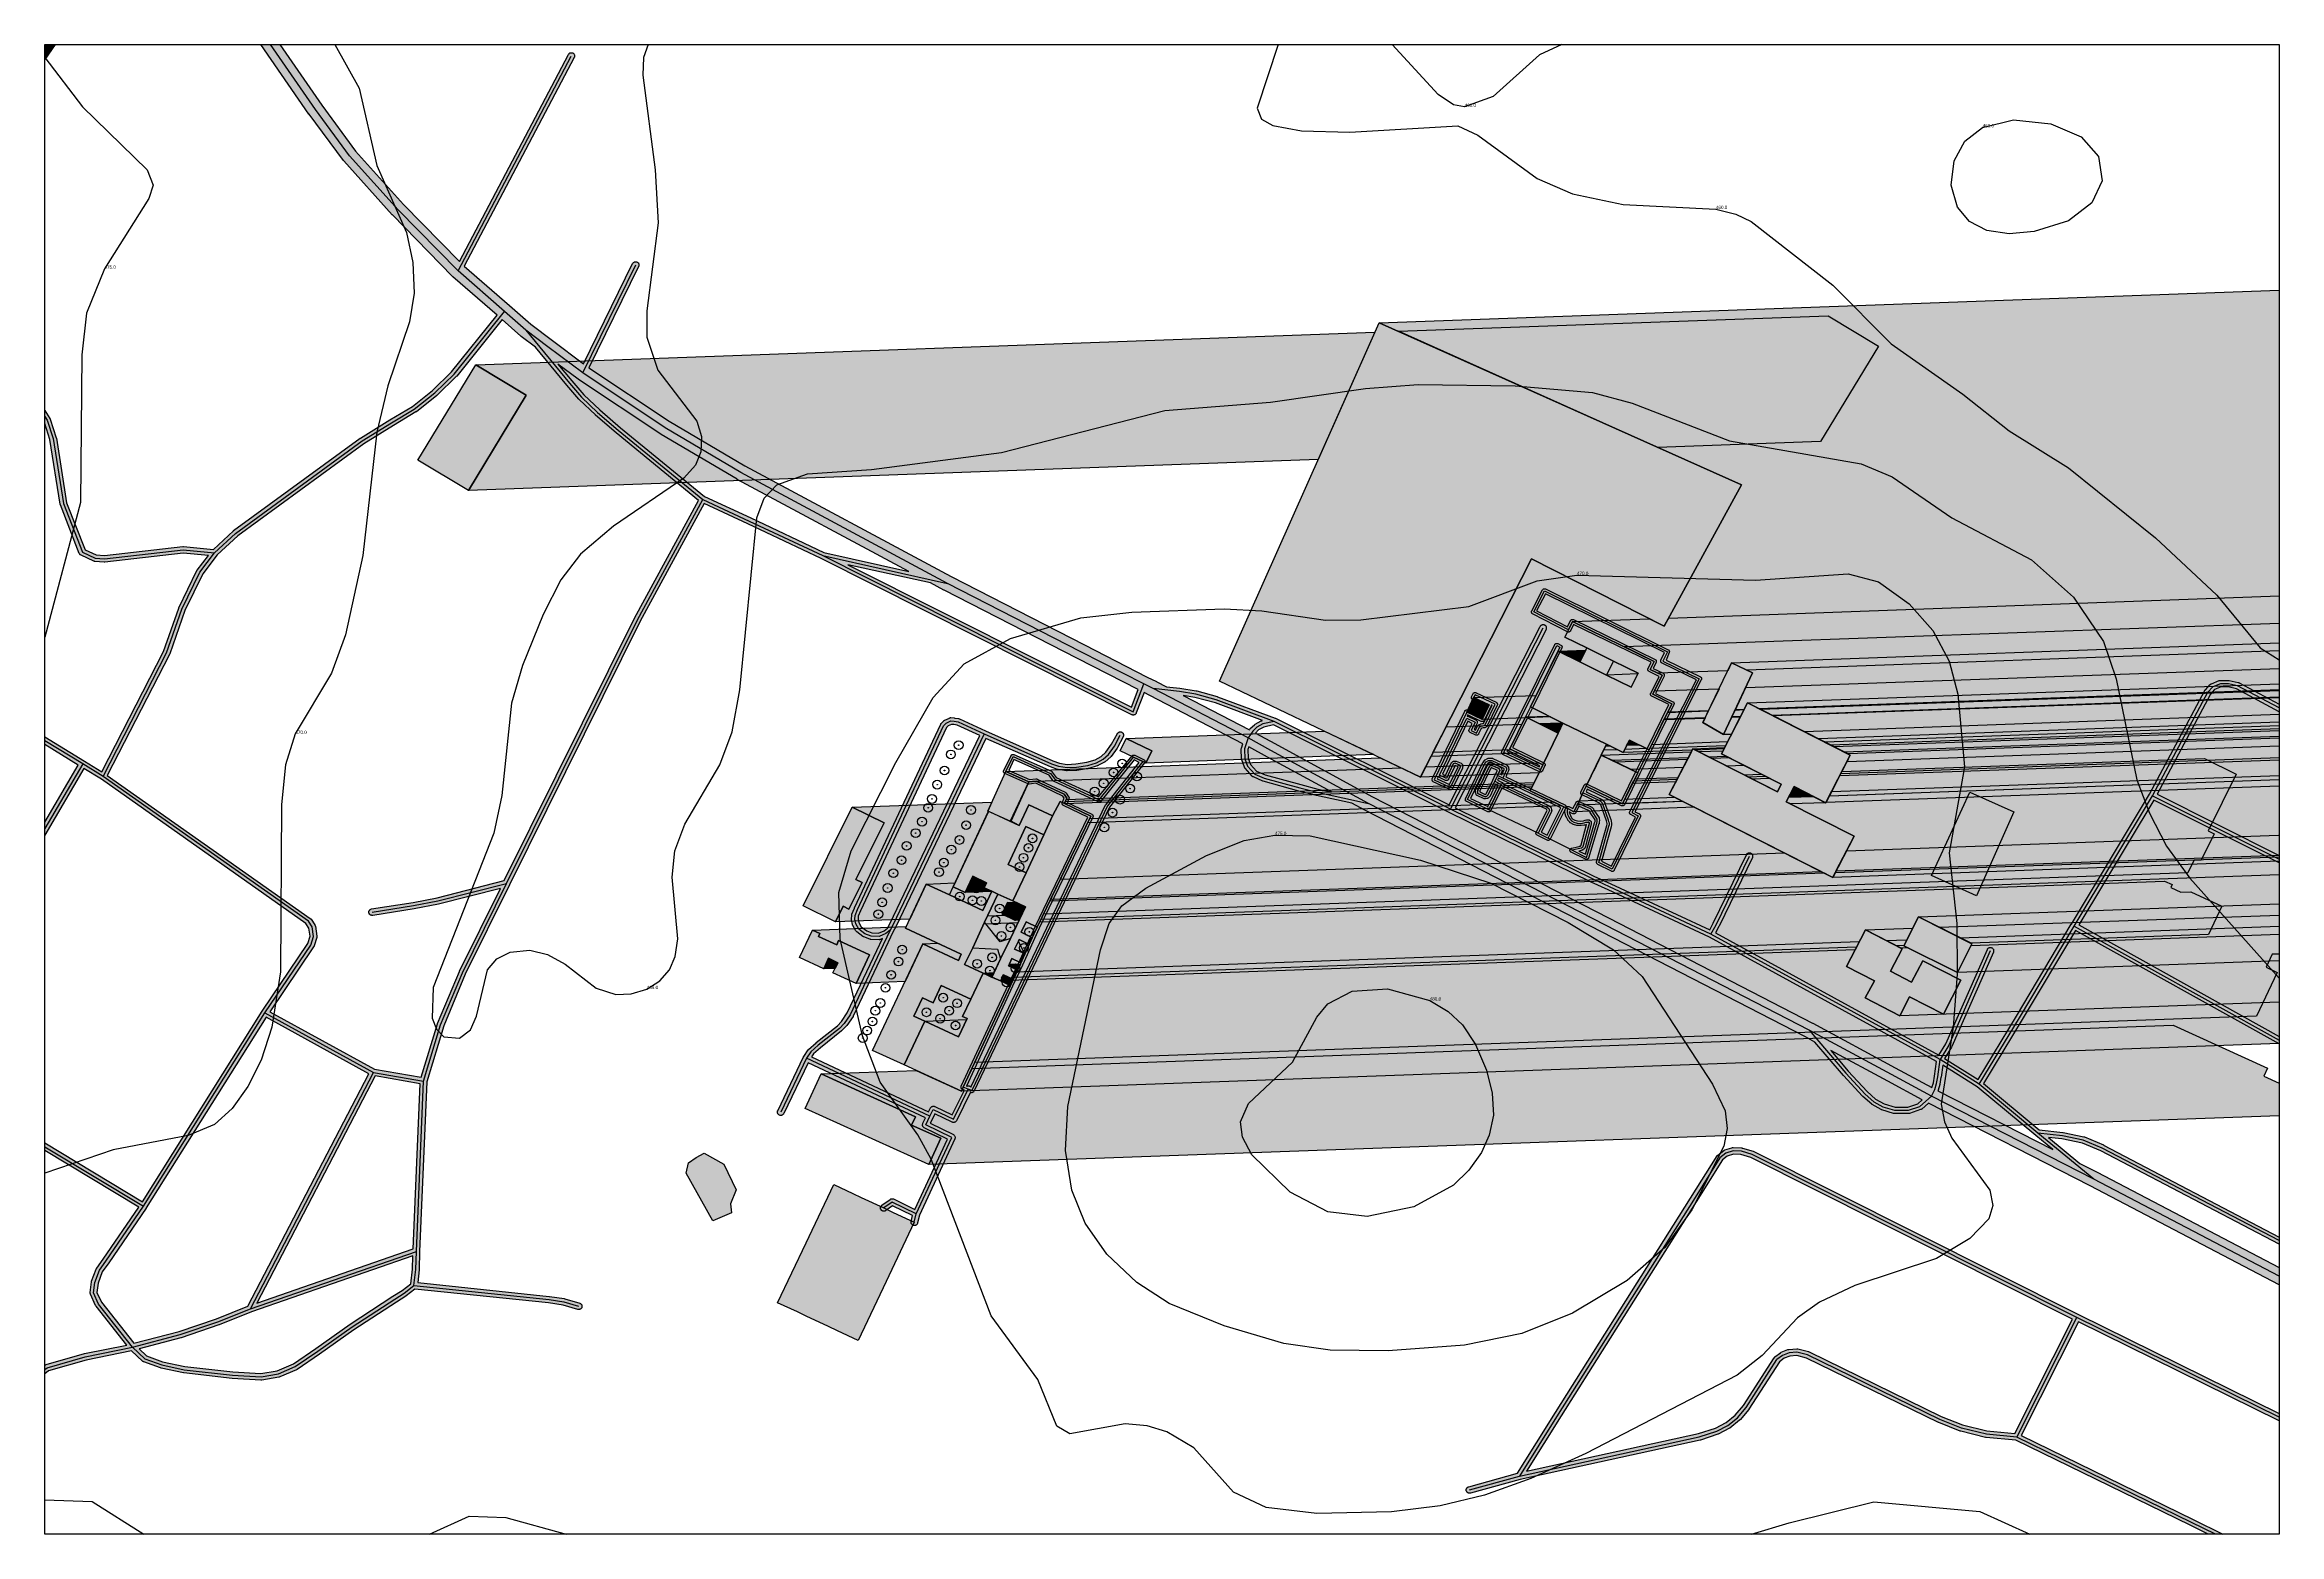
# Model space of a CAD drawing. Header units: metres. Extents: x 0 to 1014, y 0 to 676.
import ezdxf

# ---------------------------------------------------------------- set-up
doc = ezdxf.new("R2010")
doc.units = ezdxf.units.M
for name, color, linetype, true_color in [('TPX_10_CONTOUR_LINES', 7, 'Continuous', 0x000000), ('TPX_11_CONTOUR_LINES_TEXT', 7, 'Continuous', 0x000000), ('TPX_12_GREEN_AREAS', 7, 'Continuous', 0x58ba48), ('TPX_13_GREEN_AREAS_HATCH', 7, 'Continuous', 0x58ba48), ('TPX_14_WATERWAYS', 7, 'Continuous', 0x7aafdf), ('TPX_15_WATERWAYS_HATCH', 7, 'Continuous', 0x7aafdf), ('TPX_3_BUILDINGS_HATCH', 7, 'Continuous', 0xf0f0f0), ('TPX_4_BUILDINGS_SHADOWS_OUTLINES', 7, 'Continuous', 0x000000), ('TPX_5_BUILDINGS_SHADOWS_HATCH', 7, 'Continuous', 0x000000), ('TPX_6_TREES', 7, 'Continuous', 0x136734), ('TPX_9_ROADS_OUTLINES_HATCH', 7, 'Continuous', 0xc8c8c8)]:
    doc.layers.add(name, color=color, linetype=linetype, true_color=true_color)
for name, color, linetype in [('TPX_2_BUILDINGS', 7, 'Continuous'), ('TPX_7_ROADS', 7, 'Continuous'), ('TPX_8_ROADS_OUTLINES', 7, 'Continuous')]:
    doc.layers.add(name, color=color, linetype=linetype)

# ---------------------------------------------------------------- blocks, each defined once
blk = doc.blocks.new('TREETR1CD40')
at = {"layer": 'TPX_6_TREES'}
for radius in [2, 0.127]:
    blk.add_circle((0, 0), radius, dxfattribs=at)

msp = doc.modelspace()

# ---------------------------------------------------------------- hatches: boundary and pattern name
at = {"layer": 'TPX_13_GREEN_AREAS_HATCH'}
h = msp.add_hatch(color=256, dxfattribs=at)
h.dxf.hatch_style = 1
h.paths.add_polyline_path([(650.1, 337.7), (655.2, 348.3), (655.8, 348.7), (656.7, 348.8), (659.3, 347.6), (659.9, 347.1), (660.1, 346.6), (659.1, 344.4), (657.8, 341.7), (654.7, 335.4), (654.1, 334.8), (653.4, 334.7), (650.2, 336.1), (650, 336.8), (650.1, 337.7)])
h = msp.add_hatch(color=256, dxfattribs=at)
h.dxf.hatch_style = 1
h.paths.add_polyline_path([(660.5, 339.9), (681.8, 329.8), (682.4, 329.3), (682.7, 328.4), (677.5, 318.1), (655.1, 328.8), (660.5, 339.9)])
h = msp.add_hatch(color=256, dxfattribs=at)
h.dxf.hatch_style = 1
h.paths.add_polyline_path([(873.3, 336.8), (893.3, 327.8), (876.3, 289.8), (855.9, 298.9), (873.3, 336.8)])
h = msp.add_hatch(color=256, dxfattribs=at)
h.dxf.hatch_style = 1
h.paths.add_polyline_path([(689.1, 330.1), (690.9, 329.2), (690.7, 328.6), (690.6, 327.7), (690.8, 326.6), (691.2, 325.8), (691.8, 324.7), (692.6, 323.7), (693.7, 323.1), (695.2, 322.7), (696.9, 322.6), (698.3, 322.8), (699.1, 323.1), (699.7, 323.2), (700.3, 323.2), (700.6, 323), (700.6, 322.4), (697.9, 312.5), (697.6, 311.7), (697.1, 311.4), (696.4, 311.2), (695.7, 311), (692.9, 310.4), (682, 315.9), (689.1, 330.1)])
h = msp.add_hatch(color=256, dxfattribs=at)
h.dxf.hatch_style = 1
h.paths.add_polyline_path([(445.1, 321.2), (453.2, 317.4), (445.2, 300.2), (437.1, 304), (445.1, 321.2)])
h = msp.add_hatch(color=256, dxfattribs=at)
h.dxf.hatch_style = 1
h.paths.add_polyline_path([(412.1, 293.8), (417.6, 291.3), (421, 298.6), (427.3, 295.7), (426.2, 293.4), (429.7, 291.8), (425.6, 283.1), (410.5, 290.2), (412.1, 293.8)])
h = msp.add_hatch(color=256, dxfattribs=at)
h.dxf.hatch_style = 1
h.paths.add_polyline_path([(432.4, 290.5), (439.2, 287.4), (444.9, 284.8), (438.1, 270.4), (433.4, 268.9), (426.4, 277.8), (432.4, 290.5)])
h = msp.add_hatch(color=256, dxfattribs=at)
h.dxf.hatch_style = 1
h.paths.add_polyline_path([(442, 269.9), (446, 268), (447.5, 271), (442.9, 273.2), (445.2, 278), (450.3, 275.5), (444.5, 263.5), (441.7, 269.2), (442, 269.9)])
h = msp.add_hatch(color=256, dxfattribs=at)
h.dxf.hatch_style = 1
h.paths.add_polyline_path([(421, 266.1), (432.3, 265.5), (433.6, 261.1), (429.7, 252.7), (425.7, 254.7), (417.3, 258.6), (421, 266.1)])
h = msp.add_hatch(color=256, dxfattribs=at)
h.dxf.hatch_style = 1
h.paths.add_polyline_path([(434.9, 253.9), (438.9, 252.1), (440.8, 256.3), (437.2, 258), (437.6, 258.8), (442.6, 258.7), (438.1, 249.1), (433.6, 251.2), (434.9, 253.9)])
h = msp.add_hatch(color=256, dxfattribs=at)
h.dxf.hatch_style = 1
h.paths.add_polyline_path([(398.2, 243.4), (403, 241.2), (406.7, 249.1), (420.1, 242.9), (416.4, 235), (418.4, 234.1), (414.5, 225.8), (399.3, 232.9), (394.3, 235.2), (398.2, 243.4)])
h = msp.add_hatch(color=256, dxfattribs=at)
h.dxf.hatch_style = 1
h.paths.add_polyline_path([(345.4, 132.2), (358, 158.7), (366.6, 154.7), (370.4, 152.9), (380.6, 148.1), (384.9, 146.1), (394.5, 141.6), (381.8, 114.7), (369, 88), (359.6, 92.4), (355.6, 94.3), (345.5, 99), (341.5, 100.9), (332.5, 105.1), (345.4, 132.2)])
at = {"layer": 'TPX_15_WATERWAYS_HATCH'}
h = msp.add_hatch(color=256, dxfattribs=at)
h.dxf.hatch_style = 1
h.paths.add_polyline_path([(292.1, 168.5), (295.6, 171), (299.1, 172.9), (308.1, 167.9), (313.7, 156.3), (311.1, 150), (311.6, 145.9), (303.1, 142.3), (291, 163.9), (292.1, 168.5)])
at = {"layer": 'TPX_3_BUILDINGS_HATCH'}
h = msp.add_hatch(color=256, dxfattribs=at)
h.dxf.hatch_style = 1
h.paths.add_polyline_path([(605.3, 549.8), (769.7, 476.3), (734.7, 412.1), (674.5, 442.6), (624.1, 343.6), (533, 387.1), (605.3, 549.8)])
h = msp.add_hatch(color=256, dxfattribs=at)
h.dxf.hatch_style = 1
h.paths.add_polyline_path([(195.6, 530.7), (218.4, 517), (192.2, 473.7), (169.3, 487.4), (195.6, 530.7)])
h = msp.add_hatch(color=256, dxfattribs=at)
h.dxf.hatch_style = 1
h.paths.add_polyline_path([(686.5, 400.8), (696.4, 395.9), (708.5, 389.9), (719.7, 384.4), (722.8, 390.7), (711.7, 396.2), (699.6, 402.2), (689.6, 407.1), (691.2, 410.4), (693.1, 414.2), (730.1, 396.1), (728.3, 392.4), (733.7, 389.8), (729.5, 381.2), (738.2, 376.9), (727.8, 356), (718.9, 360.4), (716, 354.7), (708.5, 358.6), (688.7, 368.1), (674, 375.5), (686.5, 400.8)])
h = msp.add_hatch(color=256, dxfattribs=at)
h.dxf.hatch_style = 1
h.paths.add_polyline_path([(699.6, 402.2), (711.7, 396.2), (708.5, 389.9), (696.4, 395.9), (699.6, 402.2)])
h = msp.add_hatch(color=256, dxfattribs=at)
h.dxf.hatch_style = 1
h.paths.add_polyline_path([(765.2, 395.5), (774.8, 390.9), (761.6, 362.9), (752.2, 368.4), (765.2, 395.5)])
h = msp.add_hatch(color=256, dxfattribs=at)
h.dxf.hatch_style = 1
h.paths.add_polyline_path([(648.2, 379.7), (655.3, 376.4), (652.1, 369.8), (645.1, 373.1), (648.2, 379.7)])
h = msp.add_hatch(color=256, dxfattribs=at)
h.dxf.hatch_style = 1
h.paths.add_polyline_path([(747.7, 356.5), (786, 337), (787.7, 340.4), (760.6, 354.1), (772.5, 377.3), (819.1, 353.6), (808, 332), (793.6, 339.3), (790, 332.4), (820.8, 316.8), (811.1, 298.1), (737, 335.7), (747.7, 356.5)])
h = msp.add_hatch(color=256, dxfattribs=at)
h.dxf.hatch_style = 1
h.paths.add_polyline_path([(671.7, 370.9), (686.6, 363.6), (679.6, 349.2), (664.6, 356.5), (671.7, 370.9)])
h = msp.add_hatch(color=256, dxfattribs=at)
h.dxf.hatch_style = 1
h.paths.add_polyline_path([(678.5, 346.9), (679.6, 349.2), (686.6, 363.6), (688.7, 368.1), (708.5, 358.6), (706.1, 353.6), (699.3, 339.5), (697.8, 336.4), (695.6, 331.7), (693.7, 327.9), (690.9, 329.3), (689.1, 330.1), (673.9, 337.4), (678.5, 346.9)])
h = msp.add_hatch(color=256, dxfattribs=at)
h.dxf.hatch_style = 1
h.paths.add_polyline_path([(490.6, 361.2), (502.2, 355.6), (499.5, 350), (498.1, 350.7), (494, 352.6), (487.9, 355.6), (490.6, 361.2)])
h = msp.add_hatch(color=256, dxfattribs=at)
h.dxf.hatch_style = 1
h.paths.add_polyline_path([(436, 346.2), (446.5, 341.4), (438.3, 323.4), (427.8, 328.1), (436, 346.2)])
h = msp.add_hatch(color=256, dxfattribs=at)
h.dxf.hatch_style = 1
h.paths.add_polyline_path([(706.1, 353.6), (722.7, 345.6), (715.7, 331.5), (699.3, 339.5), (706.1, 353.6)])
h = msp.add_hatch(color=256, dxfattribs=at)
h.dxf.hatch_style = 1
h.paths.add_polyline_path([(446.5, 341.4), (449.7, 341.8), (462.5, 335.8), (463.7, 334.1), (462.6, 331.6), (460.7, 332.5), (457.2, 326), (446.5, 331), (442.1, 321.7), (438.2, 323.7), (446.5, 341.4)])
h = msp.add_hatch(color=256, dxfattribs=at)
h.dxf.hatch_style = 1
h.paths.add_polyline_path([(366.3, 330), (380.8, 322.9), (368, 297.1), (370.8, 295.8), (364.8, 283.7), (362.2, 285), (358.7, 278), (344.1, 285.2), (366.3, 330)])
h = msp.add_hatch(color=256, dxfattribs=at)
h.dxf.hatch_style = 1
h.paths.add_polyline_path([(428.2, 328.2), (442.1, 321.7), (446.5, 331), (457.2, 326), (453.2, 317.4), (445.1, 321.2), (437.1, 304), (445.2, 300.2), (439.2, 287.4), (432.4, 290.5), (429.7, 291.8), (426.2, 293.4), (427.3, 295.7), (421, 298.6), (417.6, 291.3), (412.1, 293.8), (428.2, 328.2)])
h = msp.add_hatch(color=256, dxfattribs=at)
h.dxf.hatch_style = 1
h.paths.add_polyline_path([(433.6, 261.1), (438.1, 270.4), (444.9, 284.8), (439.2, 287.4), (445.2, 300.2), (453.2, 317.4), (457.2, 326), (460.7, 332.5), (462.6, 331.6), (474.6, 325.9), (450.3, 275.5), (445.2, 278), (442.9, 273.2), (447.5, 271), (446, 268), (442, 269.9), (441.7, 269.2), (440, 265.6), (444.5, 263.5), (442.5, 259.5), (438.8, 261.3), (437.6, 258.8), (437.2, 258), (440.9, 256.3), (438.9, 252.1), (434.9, 253.9), (433.6, 251.2), (429.7, 252.8), (433.6, 261.1)])
h = msp.add_hatch(color=256, dxfattribs=at)
h.dxf.hatch_style = 1
h.paths.add_polyline_path([(398.3, 267.9), (414.5, 260.4), (415.8, 263.2), (390.5, 275), (399.9, 295.1), (410.5, 290.2), (425.6, 283.1), (429.7, 291.8), (432.4, 290.5), (426.4, 277.8), (421, 266.1), (417.3, 258.6), (425.7, 254.7), (420.1, 242.9), (406.7, 249.1), (403, 241.2), (398.2, 243.4), (394.3, 235.2), (399.3, 232.9), (389.9, 213), (375.6, 219.6), (398.3, 267.9)])
h = msp.add_hatch(color=256, dxfattribs=at)
h.dxf.hatch_style = 1
h.paths.add_polyline_path([(436.7, 286.7), (442.7, 283.9), (440.3, 278.6), (434.3, 281.4), (436.7, 286.7)])
h = msp.add_hatch(color=256, dxfattribs=at)
h.dxf.hatch_style = 1
h.paths.add_polyline_path([(348.3, 274.2), (351.7, 272.6), (351.1, 271.3), (359.3, 267.5), (360.1, 269.4), (374.2, 263), (368.1, 250), (357.6, 254.8), (359.8, 259.4), (355.6, 261.4), (353.4, 256.6), (342.4, 261.7), (348.3, 274.2)])
h = msp.add_hatch(color=256, dxfattribs=at)
h.dxf.hatch_style = 1
h.paths.add_polyline_path([(826, 274.3), (842.6, 265.7), (837.3, 255.5), (846.9, 250.5), (852, 260.3), (869.3, 251.4), (861.3, 236.1), (846, 243.9), (841.5, 235.3), (825.9, 243.4), (830, 251.2), (817.3, 257.7), (826, 274.3)])
h = msp.add_hatch(color=256, dxfattribs=at)
h.dxf.hatch_style = 1
h.paths.add_polyline_path([(850.1, 280.2), (874.3, 268), (867.7, 254.9), (843.4, 267.1), (850.1, 280.2)])
h = msp.add_hatch(color=256, dxfattribs=at)
h.dxf.hatch_style = 1
h.paths.add_polyline_path([(399.3, 232.9), (414.5, 225.8), (418.4, 234.1), (416.4, 235), (420.1, 242.9), (425.7, 254.7), (429.7, 252.8), (433.6, 251.2), (438.1, 249.1), (416.7, 202.9), (415.9, 201.1), (389.9, 213), (399.3, 232.9)])
h = msp.add_hatch(color=256, dxfattribs=at)
h.dxf.hatch_style = 1
h.paths.add_polyline_path([(352.2, 208.9), (395, 189.5), (393.2, 185.7), (406.5, 179.7), (401.1, 167.8), (345, 193.3), (352.2, 208.9)])
at = {"layer": 'TPX_5_BUILDINGS_SHADOWS_HATCH'}
h = msp.add_hatch(color=256, dxfattribs=at)
h.dxf.hatch_style = 1
h.paths.add_polyline_path([(738.2, 376.9), (729.5, 381.2), (729.5, 381.2), (729.5, 381.2), (729.5, 381.2), (729.5, 381.2), (729.5, 381.2), (729.5, 381.2), (729.5, 381.2), (729.5, 381.2), (729.5, 381.2), (729.5, 381.2), (729.5, 381.2), (729.5, 381.2), (729.5, 381.2), (729.5, 381.2), (729.5, 381.2), (729.5, 381.2), (733.7, 389.8), (728.3, 392.4), (728.3, 392.4), (728.3, 392.4), (728.3, 392.4), (728.3, 392.4), (728.3, 392.4), (728.3, 392.4), (728.3, 392.4), (728.3, 392.4), (728.3, 392.4), (728.3, 392.4), (728.3, 392.4), (728.3, 392.4), (728.3, 392.4), (728.3, 392.4), (728.3, 392.4), (728.3, 392.4), (730.1, 396.1), (693.1, 414.2), (691.2, 410.4), (689.6, 407.1), (699.6, 402.2), (699.6, 402.2), (699.6, 402.2), (699.6, 402.2), (699.6, 402.2), (699.6, 402.2), (699.6, 402.2), (699.6, 402.2), (699.6, 402.2), (699.6, 402.2), (699.6, 402.2), (699.6, 402.2), (699.6, 402.2), (699.6, 402.2), (699.6, 402.2), (699.6, 402.2), (699.6, 402.2), (696.4, 395.9), (696.4, 395.9), (696.4, 395.9), (696.4, 395.9), (696.4, 395.9), (696.4, 395.9), (696.4, 395.9), (696.4, 395.9), (696.4, 395.9), (696.4, 395.9), (696.4, 395.9), (696.4, 395.9), (696.4, 395.9), (696.4, 395.9), (696.4, 395.9), (696.4, 395.9), (696.4, 395.9), (686.5, 400.8), (674, 375.5), (688.7, 368.1), (688.7, 368.1), (688.7, 368.1), (688.7, 368.1), (688.7, 368.1), (688.7, 368.1), (688.7, 368.1), (688.7, 368.1), (688.7, 368.1), (688.7, 368.1), (688.7, 368.1), (688.7, 368.1), (688.7, 368.1), (688.7, 368.1), (688.7, 368.1), (688.7, 368.1), (688.7, 368.1), (686.6, 363.6), (686.6, 363.6), (686.6, 363.6), (686.6, 363.6), (686.6, 363.6), (686.6, 363.6), (686.6, 363.6), (686.6, 363.6), (686.6, 363.6), (686.6, 363.6), (686.6, 363.6), (686.6, 363.6), (686.6, 363.6), (686.6, 363.6), (686.6, 363.6), (686.6, 363.6), (686.6, 363.6), (671.7, 370.9), (664.6, 356.5), (679.6, 349.2), (679.6, 349.2), (679.6, 349.2), (679.6, 349.2), (679.6, 349.2), (679.6, 349.2), (679.6, 349.2), (679.6, 349.2), (679.6, 349.2), (679.6, 349.2), (679.6, 349.2), (679.6, 349.2), (679.6, 349.2), (679.6, 349.2), (679.6, 349.2), (679.6, 349.2), (679.6, 349.2), (678.5, 346.9), (677.9, 345.6), (677.9, 345.6), (677.9, 345.6), (677.9, 345.6), (677.9, 345.6), (677.9, 345.6), (677.9, 345.6), (677.9, 345.6), (677.9, 345.6), (677.9, 345.6), (677.9, 345.6), (677.9, 345.6), (624.1, 343.6), (624.1, 343.6), (624.1, 343.6), (624.1, 343.6), (624.1, 343.6), (624.1, 343.6), (624.1, 343.6), (624.1, 343.6), (624.1, 343.6), (624.1, 343.6), (624.1, 343.6), (624.1, 343.6), (624.1, 343.6), (624.1, 343.6), (624.1, 343.6), (624.1, 343.6), (624.1, 343.6), (624.1, 343.6), (624.1, 343.6), (624.1, 343.6), (624.1, 343.6), (624.1, 343.6), (674.5, 442.6), (674.5, 442.6), (674.5, 442.6), (674.5, 442.6), (674.5, 442.6), (674.5, 442.6), (674.5, 442.6), (674.5, 442.6), (674.5, 442.6), (674.5, 442.6), (674.5, 442.6), (674.5, 442.6), (674.5, 442.6), (674.5, 442.6), (674.5, 442.6), (674.5, 442.6), (674.5, 442.6), (734.7, 412.1), (769.7, 476.3), (605.3, 549.8), (605.3, 549.8), (605.3, 549.8), (605.3, 549.8), (605.3, 549.8), (605.3, 549.8), (605.3, 549.8), (605.3, 549.8), (605.3, 549.8), (605.3, 549.8), (605.3, 549.8), (605.3, 549.8), (605.3, 549.8), (605.3, 549.8), (605.3, 549.8), (605.3, 549.8), (605.3, 549.8), (605.3, 549.8), (605.3, 549.8), (605.3, 549.8), (605.3, 549.8), (605.3, 549.8), (605.3, 549.8), (605.3, 549.8), (605.3, 549.8), (605.3, 549.8), (605.3, 549.8), (605.3, 549.8), (1013.7, 564.5), (1013.7, 564.5), (1013.7, 564.5), (1013.7, 564.5), (1013.7, 564.5), (1013.7, 564.5), (1013.7, 564.5), (1013.7, 564.5), (1013.7, 564.5), (1013.7, 564.5), (1013.7, 564.5), (1013.7, 564.5), (1013.7, 564.5), (1013.7, 564.5), (1013.7, 564.5), (1013.7, 564.5), (1013.7, 564.5), (1013.7, 357.7), (1013.7, 357.7), (1013.7, 357.7), (1013.7, 357.7), (1013.7, 357.7), (1013.7, 357.7), (1013.7, 357.7), (1013.7, 357.7), (1013.7, 357.7), (1013.7, 357.7), (1013.7, 357.7), (1013.7, 357.7), (1013.7, 357.7), (1013.7, 357.7), (1013.7, 357.7), (1013.7, 357.7), (1013.7, 357.7), (817.6, 350.6), (817.6, 350.6), (817.6, 350.6), (817.6, 350.6), (817.6, 350.6), (817.6, 350.6), (817.6, 350.6), (817.6, 350.6), (817.6, 350.6), (817.6, 350.6), (817.6, 350.6), (817.6, 350.6), (817.6, 350.6), (817.6, 350.6), (817.6, 350.6), (817.6, 350.6), (817.6, 350.6), (817.6, 350.6), (817.6, 350.6), (817.6, 350.6), (817.6, 350.6), (817.6, 350.6), (819.1, 353.6), (772.5, 377.3), (760.6, 354.1), (770.9, 348.9), (770.9, 348.9), (770.9, 348.9), (770.9, 348.9), (770.9, 348.9), (770.9, 348.9), (770.9, 348.9), (770.9, 348.9), (770.9, 348.9), (770.9, 348.9), (770.9, 348.9), (770.9, 348.9), (770.9, 348.9), (770.9, 348.9), (770.9, 348.9), (770.9, 348.9), (770.9, 348.9), (770.9, 348.9), (770.9, 348.9), (770.9, 348.9), (770.9, 348.9), (770.9, 348.9), (770.9, 348.9), (770.9, 348.9), (770.9, 348.9), (770.9, 348.9), (770.9, 348.9), (770.9, 348.9), (763.1, 348.6), (763.1, 348.6), (763.1, 348.6), (763.1, 348.6), (763.1, 348.6), (763.1, 348.6), (747.7, 356.5), (743.3, 347.9), (743.3, 347.9), (743.3, 347.9), (743.3, 347.9), (743.3, 347.9), (743.3, 347.9), (743.3, 347.9), (743.3, 347.9), (743.3, 347.9), (743.3, 347.9), (743.3, 347.9), (743.3, 347.9), (719.7, 347.1), (719.7, 347.1), (719.7, 347.1), (719.7, 347.1), (719.7, 347.1), (719.7, 347.1), (706.1, 353.6), (706.1, 353.6), (706.1, 353.6), (706.1, 353.6), (706.1, 353.6), (706.1, 353.6), (706.1, 353.6), (706.1, 353.6), (706.1, 353.6), (706.1, 353.6), (706.1, 353.6), (706.1, 353.6), (706.1, 353.6), (706.1, 353.6), (706.1, 353.6), (706.1, 353.6), (706.1, 353.6), (708.5, 358.6), (708.5, 358.6), (708.5, 358.6), (708.5, 358.6), (708.5, 358.6), (708.5, 358.6), (708.5, 358.6), (708.5, 358.6), (708.5, 358.6), (708.5, 358.6), (708.5, 358.6), (708.5, 358.6), (708.5, 358.6), (708.5, 358.6), (708.5, 358.6), (708.5, 358.6), (708.5, 358.6), (716, 354.7), (718.9, 360.4), (718.9, 360.4), (718.9, 360.4), (718.9, 360.4), (718.9, 360.4), (718.9, 360.4), (718.9, 360.4), (718.9, 360.4), (718.9, 360.4), (718.9, 360.4), (718.9, 360.4), (718.9, 360.4), (718.9, 360.4), (718.9, 360.4), (718.9, 360.4), (718.9, 360.4), (718.9, 360.4), (727.8, 356), (738.2, 376.9)])
h = msp.add_hatch(color=256, dxfattribs=at)
h.dxf.hatch_style = 1
h.paths.add_polyline_path([(731.8, 493.2), (731.8, 493.2), (731.8, 493.2), (731.8, 493.2), (731.8, 493.2), (731.8, 493.2), (614.1, 545.9), (614.1, 545.9), (614.1, 545.9), (614.1, 545.9), (614.1, 545.9), (614.1, 545.9), (614.1, 545.9), (614.1, 545.9), (614.1, 545.9), (614.1, 545.9), (614.1, 545.9), (614.1, 545.9), (614.1, 545.9), (614.1, 545.9), (614.1, 545.9), (614.1, 545.9), (614.1, 545.9), (614.1, 545.9), (614.1, 545.9), (614.1, 545.9), (614.1, 545.9), (614.1, 545.9), (614.1, 545.9), (614.1, 545.9), (614.1, 545.9), (614.1, 545.9), (614.1, 545.9), (614.1, 545.9), (809, 552.9), (809, 552.9), (809, 552.9), (809, 552.9), (809, 552.9), (809, 552.9), (809, 552.9), (831.9, 539.2), (831.9, 539.2), (831.9, 539.2), (831.9, 539.2), (831.9, 539.2), (831.9, 539.2), (831.9, 539.2), (831.9, 539.2), (831.9, 539.2), (831.9, 539.2), (831.9, 539.2), (831.9, 539.2), (831.9, 539.2), (831.9, 539.2), (831.9, 539.2), (831.9, 539.2), (831.9, 539.2), (805.6, 495.9), (805.6, 495.9), (805.6, 495.9), (805.6, 495.9), (805.6, 495.9), (805.6, 495.9), (805.6, 495.9), (805.6, 495.9), (805.6, 495.9), (805.6, 495.9), (805.6, 495.9), (731.8, 493.2)])
h = msp.add_hatch(color=256, dxfattribs=at)
h.dxf.hatch_style = 1
h.paths.add_polyline_path([(218.4, 517), (195.6, 530.7), (195.6, 530.7), (195.6, 530.7), (195.6, 530.7), (195.6, 530.7), (195.6, 530.7), (195.6, 530.7), (195.6, 530.7), (195.6, 530.7), (195.6, 530.7), (195.6, 530.7), (195.6, 530.7), (195.6, 530.7), (195.6, 530.7), (195.6, 530.7), (195.6, 530.7), (195.6, 530.7), (195.6, 530.7), (195.6, 530.7), (195.6, 530.7), (195.6, 530.7), (195.6, 530.7), (195.6, 530.7), (195.6, 530.7), (195.6, 530.7), (195.6, 530.7), (195.6, 530.7), (603.4, 545.5), (603.4, 545.5), (603.4, 545.5), (603.4, 545.5), (603.4, 545.5), (603.4, 545.5), (603.4, 545.5), (603.4, 545.5), (603.4, 545.5), (603.4, 545.5), (603.4, 545.5), (603.4, 545.5), (603.4, 545.5), (603.4, 545.5), (603.4, 545.5), (603.4, 545.5), (603.4, 545.5), (603.4, 545.5), (603.4, 545.5), (603.4, 545.5), (603.4, 545.5), (603.4, 545.5), (577.7, 487.7), (577.7, 487.7), (577.7, 487.7), (577.7, 487.7), (577.7, 487.7), (577.7, 487.7), (577.7, 487.7), (577.7, 487.7), (577.7, 487.7), (577.7, 487.7), (577.7, 487.7), (577.7, 487.7), (192.2, 473.7), (192.2, 473.7), (192.2, 473.7), (192.2, 473.7), (192.2, 473.7), (192.2, 473.7), (192.2, 473.7), (192.2, 473.7), (192.2, 473.7), (192.2, 473.7), (192.2, 473.7), (192.2, 473.7), (192.2, 473.7), (192.2, 473.7), (192.2, 473.7), (192.2, 473.7), (192.2, 473.7), (192.2, 473.7), (192.2, 473.7), (192.2, 473.7), (192.2, 473.7), (192.2, 473.7), (192.2, 473.7), (218.4, 517)])
h = msp.add_hatch(color=256, dxfattribs=at)
h.dxf.hatch_style = 1
h.paths.add_polyline_path([(748.7, 355.9), (748.7, 355.9), (748.7, 355.9), (748.7, 355.9), (748.7, 355.9), (748.7, 355.9), (747.7, 356.5), (747.3, 355.9), (747.3, 355.9), (747.3, 355.9), (747.3, 355.9), (747.3, 355.9), (747.3, 355.9), (747.3, 355.9), (747.3, 355.9), (747.3, 355.9), (747.3, 355.9), (747.3, 355.9), (747.3, 355.9), (716, 354.7), (716, 354.7), (716, 354.7), (716, 354.7), (716, 354.7), (716, 354.7), (716, 354.7), (716, 354.7), (716, 354.7), (716, 354.7), (716, 354.7), (716, 354.7), (716, 354.7), (716, 354.7), (716, 354.7), (716, 354.7), (716, 354.7), (716, 354.7), (716, 354.7), (716, 354.7), (716, 354.7), (716, 354.7), (718.9, 360.4), (718.9, 360.4), (718.9, 360.4), (718.9, 360.4), (718.9, 360.4), (718.9, 360.4), (718.9, 360.4), (718.9, 360.4), (718.9, 360.4), (718.9, 360.4), (718.9, 360.4), (718.9, 360.4), (718.9, 360.4), (718.9, 360.4), (718.9, 360.4), (718.9, 360.4), (718.9, 360.4), (727.8, 356), (738.2, 376.9), (729.5, 381.2), (729.5, 381.2), (729.5, 381.2), (729.5, 381.2), (729.5, 381.2), (729.5, 381.2), (729.5, 381.2), (729.5, 381.2), (729.5, 381.2), (729.5, 381.2), (729.5, 381.2), (729.5, 381.2), (729.5, 381.2), (729.5, 381.2), (729.5, 381.2), (729.5, 381.2), (729.5, 381.2), (733.7, 389.8), (728.3, 392.4), (728.3, 392.4), (728.3, 392.4), (728.3, 392.4), (728.3, 392.4), (728.3, 392.4), (728.3, 392.4), (728.3, 392.4), (728.3, 392.4), (728.3, 392.4), (728.3, 392.4), (728.3, 392.4), (728.3, 392.4), (728.3, 392.4), (728.3, 392.4), (728.3, 392.4), (728.3, 392.4), (730.1, 396.1), (693.1, 414.2), (693.1, 414.2), (693.1, 414.2), (693.1, 414.2), (693.1, 414.2), (693.1, 414.2), (693.1, 414.2), (693.1, 414.2), (693.1, 414.2), (693.1, 414.2), (693.1, 414.2), (693.1, 414.2), (693.1, 414.2), (693.1, 414.2), (693.1, 414.2), (693.1, 414.2), (693.1, 414.2), (693.1, 414.2), (693.1, 414.2), (693.1, 414.2), (693.1, 414.2), (693.1, 414.2), (693.1, 414.2), (693.1, 414.2), (693.1, 414.2), (693.1, 414.2), (693.1, 414.2), (693.1, 414.2), (728, 415.5), (728, 415.5), (728, 415.5), (728, 415.5), (728, 415.5), (728, 415.5), (734.7, 412.1), (736.7, 415.8), (736.7, 415.8), (736.7, 415.8), (736.7, 415.8), (736.7, 415.8), (736.7, 415.8), (736.7, 415.8), (736.7, 415.8), (736.7, 415.8), (736.7, 415.8), (736.7, 415.8), (736.7, 415.8), (1013.7, 425.8), (1013.7, 425.8), (1013.7, 425.8), (1013.7, 425.8), (1013.7, 425.8), (1013.7, 425.8), (1013.7, 425.8), (1013.7, 425.8), (1013.7, 425.8), (1013.7, 425.8), (1013.7, 425.8), (1013.7, 425.8), (1013.7, 425.8), (1013.7, 425.8), (1013.7, 425.8), (1013.7, 425.8), (1013.7, 425.8), (1013.7, 365.5), (1013.7, 365.5), (1013.7, 365.5), (1013.7, 365.5), (1013.7, 365.5), (1013.7, 365.5), (1013.7, 365.5), (1013.7, 365.5), (1013.7, 365.5), (1013.7, 365.5), (1013.7, 365.5), (1013.7, 365.5), (1013.7, 365.5), (1013.7, 365.5), (1013.7, 365.5), (1013.7, 365.5), (1013.7, 365.5), (810.3, 358.1), (810.3, 358.1), (810.3, 358.1), (810.3, 358.1), (810.3, 358.1), (810.3, 358.1), (772.5, 377.3), (761.7, 356.4), (761.7, 356.4), (761.7, 356.4), (761.7, 356.4), (761.7, 356.4), (761.7, 356.4), (761.7, 356.4), (761.7, 356.4), (761.7, 356.4), (761.7, 356.4), (761.7, 356.4), (761.7, 356.4), (748.7, 355.9)])
h = msp.add_hatch(color=256, dxfattribs=at)
h.dxf.hatch_style = 1
h.paths.add_polyline_path([(763.5, 391.9), (763.5, 391.9), (763.5, 391.9), (763.5, 391.9), (763.5, 391.9), (763.5, 391.9), (763.5, 391.9), (763.5, 391.9), (763.5, 391.9), (763.5, 391.9), (763.5, 391.9), (763.5, 391.9), (731.8, 390.7), (731.8, 390.7), (731.8, 390.7), (731.8, 390.7), (731.8, 390.7), (731.8, 390.7), (728.3, 392.4), (728.3, 392.4), (728.3, 392.4), (728.3, 392.4), (728.3, 392.4), (728.3, 392.4), (728.3, 392.4), (728.3, 392.4), (728.3, 392.4), (728.3, 392.4), (728.3, 392.4), (728.3, 392.4), (728.3, 392.4), (728.3, 392.4), (728.3, 392.4), (728.3, 392.4), (728.3, 392.4), (730.1, 396.1), (716.5, 402.8), (716.5, 402.8), (716.5, 402.8), (716.5, 402.8), (716.5, 402.8), (716.5, 402.8), (716.5, 402.8), (716.5, 402.8), (716.5, 402.8), (716.5, 402.8), (716.5, 402.8), (716.5, 402.8), (716.5, 402.8), (716.5, 402.8), (716.5, 402.8), (716.5, 402.8), (716.5, 402.8), (716.5, 402.8), (716.5, 402.8), (716.5, 402.8), (716.5, 402.8), (716.5, 402.8), (716.5, 402.8), (716.5, 402.8), (716.5, 402.8), (716.5, 402.8), (716.5, 402.8), (716.5, 402.8), (1013.7, 413.5), (1013.7, 413.5), (1013.7, 413.5), (1013.7, 413.5), (1013.7, 413.5), (1013.7, 413.5), (1013.7, 413.5), (1013.7, 413.5), (1013.7, 413.5), (1013.7, 413.5), (1013.7, 413.5), (1013.7, 413.5), (1013.7, 413.5), (1013.7, 413.5), (1013.7, 413.5), (1013.7, 413.5), (1013.7, 413.5), (1013.7, 400.9), (1013.7, 400.9), (1013.7, 400.9), (1013.7, 400.9), (1013.7, 400.9), (1013.7, 400.9), (1013.7, 400.9), (1013.7, 400.9), (1013.7, 400.9), (1013.7, 400.9), (1013.7, 400.9), (1013.7, 400.9), (1013.7, 400.9), (1013.7, 400.9), (1013.7, 400.9), (1013.7, 400.9), (1013.7, 400.9), (772.1, 392.2), (772.1, 392.2), (772.1, 392.2), (772.1, 392.2), (772.1, 392.2), (772.1, 392.2), (765.2, 395.5), (763.5, 391.9)])
h = msp.add_hatch(color=256, dxfattribs=at)
h.dxf.hatch_style = 1
h.paths.add_polyline_path([(686.5, 400.8), (686.5, 400.8), (686.5, 400.8), (686.5, 400.8), (686.5, 400.8), (686.5, 400.8), (686.5, 400.8), (686.5, 400.8), (686.5, 400.8), (686.5, 400.8), (686.5, 400.8), (686.5, 400.8), (686.5, 400.8), (686.5, 400.8), (686.5, 400.8), (686.5, 400.8), (686.5, 400.8), (686.5, 400.8), (686.5, 400.8), (686.5, 400.8), (686.5, 400.8), (686.5, 400.8), (686.5, 400.8), (686.5, 400.8), (686.5, 400.8), (686.5, 400.8), (686.5, 400.8), (686.5, 400.8), (699.1, 401.2), (699.1, 401.2), (699.1, 401.2), (699.1, 401.2), (699.1, 401.2), (699.1, 401.2), (699.1, 401.2), (699.1, 401.2), (699.1, 401.2), (699.1, 401.2), (699.1, 401.2), (699.1, 401.2), (699.1, 401.2), (699.1, 401.2), (699.1, 401.2), (699.1, 401.2), (699.1, 401.2), (699.1, 401.2), (699.1, 401.2), (699.1, 401.2), (699.1, 401.2), (699.1, 401.2), (696.4, 395.9), (696.4, 395.9), (696.4, 395.9), (696.4, 395.9), (696.4, 395.9), (696.4, 395.9), (696.4, 395.9), (696.4, 395.9), (696.4, 395.9), (696.4, 395.9), (696.4, 395.9), (696.4, 395.9), (696.4, 395.9), (696.4, 395.9), (696.4, 395.9), (696.4, 395.9), (696.4, 395.9), (686.5, 400.8)])
h = msp.add_hatch(color=256, dxfattribs=at)
h.dxf.hatch_style = 1
h.paths.add_polyline_path([(711.7, 396.2), (711.7, 396.2), (711.7, 396.2), (711.7, 396.2), (711.7, 396.2), (711.7, 396.2), (711.7, 396.2), (711.7, 396.2), (711.7, 396.2), (711.7, 396.2), (711.7, 396.2), (711.7, 396.2), (711.7, 396.2), (711.7, 396.2), (711.7, 396.2), (711.7, 396.2), (711.7, 396.2), (722.8, 390.7), (722.8, 390.7), (722.8, 390.7), (722.8, 390.7), (722.8, 390.7), (722.8, 390.7), (722.8, 390.7), (722.8, 390.7), (722.8, 390.7), (722.8, 390.7), (722.8, 390.7), (722.8, 390.7), (722.8, 390.7), (722.8, 390.7), (722.8, 390.7), (722.8, 390.7), (722.8, 390.7), (719.7, 384.4), (719.7, 384.4), (719.7, 384.4), (719.7, 384.4), (719.7, 384.4), (719.7, 384.4), (719.7, 384.4), (719.7, 384.4), (719.7, 384.4), (719.7, 384.4), (719.7, 384.4), (719.7, 384.4), (719.7, 384.4), (719.7, 384.4), (719.7, 384.4), (719.7, 384.4), (719.7, 384.4), (708.5, 389.9), (708.5, 389.9), (708.5, 389.9), (708.5, 389.9), (708.5, 389.9), (708.5, 389.9), (708.5, 389.9), (708.5, 389.9), (708.5, 389.9), (708.5, 389.9), (708.5, 389.9), (708.5, 389.9), (708.5, 389.9), (708.5, 389.9), (708.5, 389.9), (708.5, 389.9), (708.5, 389.9), (711.7, 396.2)])
h = msp.add_hatch(color=256, dxfattribs=at)
h.dxf.hatch_style = 1
h.paths.add_polyline_path([(722.7, 390.4), (722.7, 390.4), (722.7, 390.4), (722.7, 390.4), (722.7, 390.4), (722.7, 390.4), (722.7, 390.4), (722.7, 390.4), (722.7, 390.4), (722.7, 390.4), (722.7, 390.4), (722.7, 390.4), (708.5, 389.9), (708.5, 389.9), (708.5, 389.9), (708.5, 389.9), (708.5, 389.9), (708.5, 389.9), (708.5, 389.9), (708.5, 389.9), (708.5, 389.9), (708.5, 389.9), (708.5, 389.9), (708.5, 389.9), (708.5, 389.9), (708.5, 389.9), (708.5, 389.9), (708.5, 389.9), (708.5, 389.9), (708.5, 389.9), (708.5, 389.9), (708.5, 389.9), (708.5, 389.9), (708.5, 389.9), (711.7, 396.2), (711.7, 396.2), (711.7, 396.2), (711.7, 396.2), (711.7, 396.2), (711.7, 396.2), (711.7, 396.2), (711.7, 396.2), (711.7, 396.2), (711.7, 396.2), (711.7, 396.2), (711.7, 396.2), (711.7, 396.2), (711.7, 396.2), (711.7, 396.2), (711.7, 396.2), (711.7, 396.2), (722.8, 390.7), (722.8, 390.7), (722.8, 390.7), (722.8, 390.7), (722.8, 390.7), (722.8, 390.7), (722.8, 390.7), (722.8, 390.7), (722.8, 390.7), (722.8, 390.7), (722.8, 390.7), (722.8, 390.7), (722.8, 390.7), (722.8, 390.7), (722.8, 390.7), (722.8, 390.7), (722.8, 390.7), (722.7, 390.4)])
h = msp.add_hatch(color=256, dxfattribs=at)
h.dxf.hatch_style = 1
h.paths.add_polyline_path([(711.7, 396.2), (711.7, 396.2), (711.7, 396.2), (711.7, 396.2), (711.7, 396.2), (711.7, 396.2), (711.7, 396.2), (711.7, 396.2), (711.7, 396.2), (711.7, 396.2), (711.7, 396.2), (711.7, 396.2), (711.7, 396.2), (711.7, 396.2), (711.7, 396.2), (711.7, 396.2), (711.7, 396.2), (722.8, 390.7), (722.8, 390.7), (722.8, 390.7), (722.8, 390.7), (722.8, 390.7), (722.8, 390.7), (722.8, 390.7), (722.8, 390.7), (722.8, 390.7), (722.8, 390.7), (722.8, 390.7), (722.8, 390.7), (722.8, 390.7), (722.8, 390.7), (722.8, 390.7), (722.8, 390.7), (722.8, 390.7), (719.7, 384.4), (719.7, 384.4), (719.7, 384.4), (719.7, 384.4), (719.7, 384.4), (719.7, 384.4), (719.7, 384.4), (719.7, 384.4), (719.7, 384.4), (719.7, 384.4), (719.7, 384.4), (719.7, 384.4), (719.7, 384.4), (719.7, 384.4), (719.7, 384.4), (719.7, 384.4), (719.7, 384.4), (708.5, 389.9), (708.5, 389.9), (708.5, 389.9), (708.5, 389.9), (708.5, 389.9), (708.5, 389.9), (708.5, 389.9), (708.5, 389.9), (708.5, 389.9), (708.5, 389.9), (708.5, 389.9), (708.5, 389.9), (708.5, 389.9), (708.5, 389.9), (708.5, 389.9), (708.5, 389.9), (708.5, 389.9), (711.7, 396.2)])
h = msp.add_hatch(color=256, dxfattribs=at)
h.dxf.hatch_style = 1
h.paths.add_polyline_path([(798.3, 364.2), (772.5, 377.3), (765.1, 363), (761.6, 362.9), (774.8, 390.9), (765.2, 395.5), (1013.7, 404.5), (1013.7, 372), (798.3, 364.2)])
h = msp.add_hatch(color=256, dxfattribs=at)
h.dxf.hatch_style = 1
h.paths.add_polyline_path([(1013.7, 382.8), (1013.7, 382.8), (1013.7, 382.8), (1013.7, 382.8), (1013.7, 382.8), (1013.7, 382.8), (1013.7, 382.8), (1013.7, 382.8), (1013.7, 382.8), (1013.7, 382.8), (1013.7, 382.8), (1013.7, 382.8), (1013.7, 382.8), (1013.7, 382.8), (1013.7, 382.8), (1013.7, 382.8), (1013.7, 382.8), (778.4, 374.3), (778.4, 374.3), (778.4, 374.3), (778.4, 374.3), (778.4, 374.3), (778.4, 374.3), (772.5, 377.3), (770.8, 374.1), (770.8, 374.1), (770.8, 374.1), (770.8, 374.1), (770.8, 374.1), (770.8, 374.1), (770.8, 374.1), (770.8, 374.1), (770.8, 374.1), (770.8, 374.1), (770.8, 374.1), (770.8, 374.1), (766.8, 373.9), (766.8, 373.9), (766.8, 373.9), (766.8, 373.9), (766.8, 373.9), (766.8, 373.9), (766.8, 373.9), (766.8, 373.9), (766.8, 373.9), (766.8, 373.9), (766.8, 373.9), (766.8, 373.9), (766.8, 373.9), (766.8, 373.9), (766.8, 373.9), (766.8, 373.9), (766.8, 373.9), (766.8, 373.9), (766.8, 373.9), (766.8, 373.9), (766.8, 373.9), (766.8, 373.9), (771.7, 384.2), (771.7, 384.2), (771.7, 384.2), (771.7, 384.2), (771.7, 384.2), (771.7, 384.2), (771.7, 384.2), (771.7, 384.2), (771.7, 384.2), (771.7, 384.2), (771.7, 384.2), (771.7, 384.2), (1013.7, 392.9), (1013.7, 392.9), (1013.7, 392.9), (1013.7, 392.9), (1013.7, 392.9), (1013.7, 392.9), (1013.7, 392.9), (1013.7, 392.9), (1013.7, 392.9), (1013.7, 392.9), (1013.7, 392.9), (1013.7, 392.9), (1013.7, 392.9), (1013.7, 392.9), (1013.7, 392.9), (1013.7, 392.9), (1013.7, 392.9), (1013.7, 382.8)])
h = msp.add_hatch(color=256, dxfattribs=at)
h.dxf.hatch_style = 1
h.paths.add_polyline_path([(811.1, 298.1), (811.1, 298.1), (811.1, 298.1), (811.1, 298.1), (811.1, 298.1), (811.1, 298.1), (811.1, 298.1), (811.1, 298.1), (811.1, 298.1), (811.1, 298.1), (811.1, 298.1), (811.1, 298.1), (811.1, 298.1), (811.1, 298.1), (811.1, 298.1), (811.1, 298.1), (811.1, 298.1), (811.1, 298.1), (811.1, 298.1), (811.1, 298.1), (811.1, 298.1), (811.1, 298.1), (820.8, 316.8), (790, 332.4), (790, 332.4), (790, 332.4), (790, 332.4), (790, 332.4), (790, 332.4), (790, 332.4), (790, 332.4), (790, 332.4), (790, 332.4), (790, 332.4), (790, 332.4), (790, 332.4), (790, 332.4), (790, 332.4), (790, 332.4), (790, 332.4), (793.6, 339.3), (793.6, 339.3), (793.6, 339.3), (793.6, 339.3), (793.6, 339.3), (793.6, 339.3), (793.6, 339.3), (793.6, 339.3), (793.6, 339.3), (793.6, 339.3), (793.6, 339.3), (793.6, 339.3), (793.6, 339.3), (793.6, 339.3), (793.6, 339.3), (793.6, 339.3), (793.6, 339.3), (808, 332), (819.1, 353.6), (772.5, 377.3), (772.5, 377.3), (772.5, 377.3), (772.5, 377.3), (772.5, 377.3), (772.5, 377.3), (772.5, 377.3), (772.5, 377.3), (772.5, 377.3), (772.5, 377.3), (772.5, 377.3), (772.5, 377.3), (772.5, 377.3), (772.5, 377.3), (772.5, 377.3), (772.5, 377.3), (772.5, 377.3), (772.5, 377.3), (772.5, 377.3), (772.5, 377.3), (772.5, 377.3), (772.5, 377.3), (772.5, 377.3), (772.5, 377.3), (772.5, 377.3), (772.5, 377.3), (772.5, 377.3), (772.5, 377.3), (1013.7, 386), (1013.7, 386), (1013.7, 386), (1013.7, 386), (1013.7, 386), (1013.7, 386), (1013.7, 386), (1013.7, 386), (1013.7, 386), (1013.7, 386), (1013.7, 386), (1013.7, 386), (1013.7, 386), (1013.7, 386), (1013.7, 386), (1013.7, 386), (1013.7, 386), (1013.7, 305.4), (1013.7, 305.4), (1013.7, 305.4), (1013.7, 305.4), (1013.7, 305.4), (1013.7, 305.4), (1013.7, 305.4), (1013.7, 305.4), (1013.7, 305.4), (1013.7, 305.4), (1013.7, 305.4), (1013.7, 305.4), (1013.7, 305.4), (1013.7, 305.4), (1013.7, 305.4), (1013.7, 305.4), (1013.7, 305.4), (811.1, 298.1)])
h = msp.add_hatch(color=256, dxfattribs=at)
h.dxf.hatch_style = 1
h.paths.add_polyline_path([(652.1, 369.8), (652.1, 369.8), (652.1, 369.8), (652.1, 369.8), (652.1, 369.8), (652.1, 369.8), (652.1, 369.8), (652.1, 369.8), (652.1, 369.8), (652.1, 369.8), (652.1, 369.8), (652.1, 369.8), (652.1, 369.8), (652.1, 369.8), (652.1, 369.8), (652.1, 369.8), (652.1, 369.8), (652.1, 369.8), (652.1, 369.8), (652.1, 369.8), (652.1, 369.8), (652.1, 369.8), (655.3, 376.4), (648.2, 379.7), (648.2, 379.7), (648.2, 379.7), (648.2, 379.7), (648.2, 379.7), (648.2, 379.7), (648.2, 379.7), (648.2, 379.7), (648.2, 379.7), (648.2, 379.7), (648.2, 379.7), (648.2, 379.7), (648.2, 379.7), (648.2, 379.7), (648.2, 379.7), (648.2, 379.7), (648.2, 379.7), (648.2, 379.7), (648.2, 379.7), (648.2, 379.7), (648.2, 379.7), (648.2, 379.7), (648.2, 379.7), (648.2, 379.7), (648.2, 379.7), (648.2, 379.7), (648.2, 379.7), (648.2, 379.7), (676.5, 380.7), (676.5, 380.7), (676.5, 380.7), (676.5, 380.7), (676.5, 380.7), (676.5, 380.7), (676.5, 380.7), (676.5, 380.7), (676.5, 380.7), (676.5, 380.7), (676.5, 380.7), (676.5, 380.7), (676.5, 380.7), (676.5, 380.7), (676.5, 380.7), (676.5, 380.7), (676.5, 380.7), (676.5, 380.7), (676.5, 380.7), (676.5, 380.7), (676.5, 380.7), (676.5, 380.7), (674, 375.5), (683.1, 370.9), (683.1, 370.9), (683.1, 370.9), (683.1, 370.9), (683.1, 370.9), (683.1, 370.9), (683.1, 370.9), (683.1, 370.9), (683.1, 370.9), (683.1, 370.9), (683.1, 370.9), (683.1, 370.9), (683.1, 370.9), (683.1, 370.9), (683.1, 370.9), (683.1, 370.9), (683.1, 370.9), (683.1, 370.9), (683.1, 370.9), (683.1, 370.9), (683.1, 370.9), (683.1, 370.9), (683.1, 370.9), (683.1, 370.9), (683.1, 370.9), (683.1, 370.9), (683.1, 370.9), (683.1, 370.9), (672.5, 370.5), (672.5, 370.5), (672.5, 370.5), (672.5, 370.5), (672.5, 370.5), (672.5, 370.5), (671.7, 370.9), (671.5, 370.5), (671.5, 370.5), (671.5, 370.5), (671.5, 370.5), (671.5, 370.5), (671.5, 370.5), (671.5, 370.5), (671.5, 370.5), (671.5, 370.5), (671.5, 370.5), (671.5, 370.5), (671.5, 370.5), (652.1, 369.8)])
h = msp.add_hatch(color=256, dxfattribs=at)
h.dxf.hatch_style = 1
h.paths.add_polyline_path([(754.6, 373.5), (754.6, 373.5), (754.6, 373.5), (754.6, 373.5), (754.6, 373.5), (754.6, 373.5), (754.6, 373.5), (754.6, 373.5), (754.6, 373.5), (754.6, 373.5), (754.6, 373.5), (754.6, 373.5), (736.1, 372.8), (736.1, 372.8), (736.1, 372.8), (736.1, 372.8), (736.1, 372.8), (736.1, 372.8), (736.1, 372.8), (736.1, 372.8), (736.1, 372.8), (736.1, 372.8), (736.1, 372.8), (736.1, 372.8), (736.1, 372.8), (736.1, 372.8), (736.1, 372.8), (736.1, 372.8), (736.1, 372.8), (736.1, 372.8), (736.1, 372.8), (736.1, 372.8), (736.1, 372.8), (736.1, 372.8), (738.2, 376.9), (729.5, 381.2), (729.5, 381.2), (729.5, 381.2), (729.5, 381.2), (729.5, 381.2), (729.5, 381.2), (729.5, 381.2), (729.5, 381.2), (729.5, 381.2), (729.5, 381.2), (729.5, 381.2), (729.5, 381.2), (729.5, 381.2), (729.5, 381.2), (729.5, 381.2), (729.5, 381.2), (729.5, 381.2), (730.2, 382.7), (730.2, 382.7), (730.2, 382.7), (730.2, 382.7), (730.2, 382.7), (730.2, 382.7), (730.2, 382.7), (730.2, 382.7), (730.2, 382.7), (730.2, 382.7), (730.2, 382.7), (730.2, 382.7), (759.6, 383.7), (759.6, 383.7), (759.6, 383.7), (759.6, 383.7), (759.6, 383.7), (759.6, 383.7), (759.6, 383.7), (759.6, 383.7), (759.6, 383.7), (759.6, 383.7), (759.6, 383.7), (759.6, 383.7), (759.6, 383.7), (759.6, 383.7), (759.6, 383.7), (759.6, 383.7), (759.6, 383.7), (759.6, 383.7), (759.6, 383.7), (759.6, 383.7), (759.6, 383.7), (759.6, 383.7), (754.6, 373.5)])
h = msp.add_hatch(color=256, dxfattribs=at)
h.dxf.hatch_style = 1
h.paths.add_polyline_path([(1013.7, 383.3), (1013.7, 383.3), (1013.7, 383.3), (1013.7, 383.3), (1013.7, 383.3), (1013.7, 383.3), (1013.7, 383.3), (1013.7, 383.3), (1013.7, 383.3), (1013.7, 383.3), (1013.7, 383.3), (1013.7, 383.3), (1013.7, 383.3), (1013.7, 383.3), (1013.7, 383.3), (1013.7, 383.3), (1013.7, 383.3), (1013.7, 361.3), (1013.7, 361.3), (1013.7, 361.3), (1013.7, 361.3), (1013.7, 361.3), (1013.7, 361.3), (1013.7, 361.3), (1013.7, 361.3), (1013.7, 361.3), (1013.7, 361.3), (1013.7, 361.3), (1013.7, 361.3), (1013.7, 361.3), (1013.7, 361.3), (1013.7, 361.3), (1013.7, 361.3), (1013.7, 361.3), (818.1, 354.2), (818.1, 354.2), (818.1, 354.2), (818.1, 354.2), (818.1, 354.2), (818.1, 354.2), (777.6, 374.7), (777.6, 374.7), (777.6, 374.7), (777.6, 374.7), (777.6, 374.7), (777.6, 374.7), (777.6, 374.7), (777.6, 374.7), (777.6, 374.7), (777.6, 374.7), (777.6, 374.7), (777.6, 374.7), (777.6, 374.7), (777.6, 374.7), (777.6, 374.7), (777.6, 374.7), (777.6, 374.7), (777.6, 374.7), (777.6, 374.7), (777.6, 374.7), (777.6, 374.7), (777.6, 374.7), (777.6, 374.7), (777.6, 374.7), (777.6, 374.7), (777.6, 374.7), (777.6, 374.7), (777.6, 374.7), (1013.7, 383.3)])
h = msp.add_hatch(color=256, dxfattribs=at)
h.dxf.hatch_style = 1
h.paths.add_polyline_path([(804.6, 361), (804.6, 361), (804.6, 361), (804.6, 361), (804.6, 361), (804.6, 361), (783.5, 371.7), (783.5, 371.7), (783.5, 371.7), (783.5, 371.7), (783.5, 371.7), (783.5, 371.7), (783.5, 371.7), (783.5, 371.7), (783.5, 371.7), (783.5, 371.7), (783.5, 371.7), (783.5, 371.7), (783.5, 371.7), (783.5, 371.7), (783.5, 371.7), (783.5, 371.7), (783.5, 371.7), (783.5, 371.7), (783.5, 371.7), (783.5, 371.7), (783.5, 371.7), (783.5, 371.7), (783.5, 371.7), (783.5, 371.7), (783.5, 371.7), (783.5, 371.7), (783.5, 371.7), (783.5, 371.7), (1013.7, 380.1), (1013.7, 380.1), (1013.7, 380.1), (1013.7, 380.1), (1013.7, 380.1), (1013.7, 380.1), (1013.7, 380.1), (1013.7, 380.1), (1013.7, 380.1), (1013.7, 380.1), (1013.7, 380.1), (1013.7, 380.1), (1013.7, 380.1), (1013.7, 380.1), (1013.7, 380.1), (1013.7, 380.1), (1013.7, 380.1), (1013.7, 368.6), (1013.7, 368.6), (1013.7, 368.6), (1013.7, 368.6), (1013.7, 368.6), (1013.7, 368.6), (1013.7, 368.6), (1013.7, 368.6), (1013.7, 368.6), (1013.7, 368.6), (1013.7, 368.6), (1013.7, 368.6), (1013.7, 368.6), (1013.7, 368.6), (1013.7, 368.6), (1013.7, 368.6), (1013.7, 368.6), (804.6, 361)])
h = msp.add_hatch(color=256, dxfattribs=at)
h.dxf.hatch_style = 1
h.paths.add_polyline_path([(808, 332.1), (808, 332.1), (808, 332.1), (808, 332.1), (808, 332.1), (808, 332.1), (808, 332.1), (808, 332.1), (808, 332.1), (808, 332.1), (808, 332.1), (808, 332.1), (808, 332.1), (808, 332.1), (808, 332.1), (808, 332.1), (808, 332.1), (808, 332.1), (808, 332.1), (808, 332.1), (808, 332.1), (808, 332.1), (819.1, 353.6), (784, 371.5), (784, 371.5), (784, 371.5), (784, 371.5), (784, 371.5), (784, 371.5), (784, 371.5), (784, 371.5), (784, 371.5), (784, 371.5), (784, 371.5), (784, 371.5), (784, 371.5), (784, 371.5), (784, 371.5), (784, 371.5), (784, 371.5), (784, 371.5), (784, 371.5), (784, 371.5), (784, 371.5), (784, 371.5), (784, 371.5), (784, 371.5), (784, 371.5), (784, 371.5), (784, 371.5), (784, 371.5), (1013.7, 379.8), (1013.7, 379.8), (1013.7, 379.8), (1013.7, 379.8), (1013.7, 379.8), (1013.7, 379.8), (1013.7, 379.8), (1013.7, 379.8), (1013.7, 379.8), (1013.7, 379.8), (1013.7, 379.8), (1013.7, 379.8), (1013.7, 379.8), (1013.7, 379.8), (1013.7, 379.8), (1013.7, 379.8), (1013.7, 379.8), (1013.7, 339.5), (1013.7, 339.5), (1013.7, 339.5), (1013.7, 339.5), (1013.7, 339.5), (1013.7, 339.5), (1013.7, 339.5), (1013.7, 339.5), (1013.7, 339.5), (1013.7, 339.5), (1013.7, 339.5), (1013.7, 339.5), (1013.7, 339.5), (1013.7, 339.5), (1013.7, 339.5), (1013.7, 339.5), (1013.7, 339.5), (808, 332.1)])
h = msp.add_hatch(color=256, dxfattribs=at)
h.dxf.hatch_style = 1
h.paths.add_polyline_path([(635.7, 366.4), (635.7, 366.4), (635.7, 366.4), (635.7, 366.4), (635.7, 366.4), (635.7, 366.4), (635.7, 366.4), (635.7, 366.4), (635.7, 366.4), (635.7, 366.4), (635.7, 366.4), (635.7, 366.4), (670.1, 367.6), (670.1, 367.6), (670.1, 367.6), (670.1, 367.6), (670.1, 367.6), (670.1, 367.6), (670.1, 367.6), (670.1, 367.6), (670.1, 367.6), (670.1, 367.6), (670.1, 367.6), (670.1, 367.6), (670.1, 367.6), (670.1, 367.6), (670.1, 367.6), (670.1, 367.6), (670.1, 367.6), (670.1, 367.6), (670.1, 367.6), (670.1, 367.6), (670.1, 367.6), (670.1, 367.6), (664.6, 356.5), (665.6, 356), (665.6, 356), (665.6, 356), (665.6, 356), (665.6, 356), (665.6, 356), (665.6, 356), (665.6, 356), (665.6, 356), (665.6, 356), (665.6, 356), (665.6, 356), (665.6, 356), (665.6, 356), (665.6, 356), (665.6, 356), (665.6, 356), (665.6, 356), (665.6, 356), (665.6, 356), (665.6, 356), (665.6, 356), (665.6, 356), (665.6, 356), (665.6, 356), (665.6, 356), (665.6, 356), (665.6, 356), (629.7, 354.7), (629.7, 354.7), (629.7, 354.7), (629.7, 354.7), (629.7, 354.7), (629.7, 354.7), (629.7, 354.7), (629.7, 354.7), (629.7, 354.7), (629.7, 354.7), (629.7, 354.7), (629.7, 354.7), (629.7, 354.7), (629.7, 354.7), (629.7, 354.7), (629.7, 354.7), (629.7, 354.7), (629.7, 354.7), (629.7, 354.7), (629.7, 354.7), (629.7, 354.7), (629.7, 354.7), (635.7, 366.4)])
h = msp.add_hatch(color=256, dxfattribs=at)
h.dxf.hatch_style = 1
h.paths.add_polyline_path([(671.7, 370.9), (671.7, 370.9), (671.7, 370.9), (671.7, 370.9), (671.7, 370.9), (671.7, 370.9), (671.7, 370.9), (671.7, 370.9), (671.7, 370.9), (671.7, 370.9), (671.7, 370.9), (671.7, 370.9), (671.7, 370.9), (671.7, 370.9), (671.7, 370.9), (671.7, 370.9), (671.7, 370.9), (671.7, 370.9), (671.7, 370.9), (671.7, 370.9), (671.7, 370.9), (671.7, 370.9), (671.7, 370.9), (671.7, 370.9), (671.7, 370.9), (671.7, 370.9), (671.7, 370.9), (671.7, 370.9), (682.4, 371.3), (682.4, 371.3), (682.4, 371.3), (682.4, 371.3), (682.4, 371.3), (682.4, 371.3), (688.7, 368.1), (688.7, 368.1), (688.7, 368.1), (688.7, 368.1), (688.7, 368.1), (688.7, 368.1), (688.7, 368.1), (688.7, 368.1), (688.7, 368.1), (688.7, 368.1), (688.7, 368.1), (688.7, 368.1), (688.7, 368.1), (688.7, 368.1), (688.7, 368.1), (688.7, 368.1), (688.7, 368.1), (686.6, 363.6), (686.6, 363.6), (686.6, 363.6), (686.6, 363.6), (686.6, 363.6), (686.6, 363.6), (686.6, 363.6), (686.6, 363.6), (686.6, 363.6), (686.6, 363.6), (686.6, 363.6), (686.6, 363.6), (686.6, 363.6), (686.6, 363.6), (686.6, 363.6), (686.6, 363.6), (686.6, 363.6), (671.7, 370.9)])
h = msp.add_hatch(color=256, dxfattribs=at)
h.dxf.hatch_style = 1
h.paths.add_polyline_path([(688.7, 368.1), (688.7, 368.1), (688.7, 368.1), (688.7, 368.1), (688.7, 368.1), (688.7, 368.1), (688.7, 368.1), (688.7, 368.1), (688.7, 368.1), (688.7, 368.1), (688.7, 368.1), (688.7, 368.1), (688.7, 368.1), (688.7, 368.1), (688.7, 368.1), (688.7, 368.1), (688.7, 368.1), (686.6, 363.6), (686.6, 363.6), (686.6, 363.6), (686.6, 363.6), (686.6, 363.6), (686.6, 363.6), (686.6, 363.6), (686.6, 363.6), (686.6, 363.6), (686.6, 363.6), (686.6, 363.6), (686.6, 363.6), (686.6, 363.6), (686.6, 363.6), (686.6, 363.6), (686.6, 363.6), (686.6, 363.6), (677.8, 367.9), (677.8, 367.9), (677.8, 367.9), (677.8, 367.9), (677.8, 367.9), (677.8, 367.9), (677.8, 367.9), (677.8, 367.9), (677.8, 367.9), (677.8, 367.9), (677.8, 367.9), (677.8, 367.9), (677.8, 367.9), (677.8, 367.9), (677.8, 367.9), (677.8, 367.9), (677.8, 367.9), (677.8, 367.9), (677.8, 367.9), (677.8, 367.9), (677.8, 367.9), (677.8, 367.9), (677.8, 367.9), (677.8, 367.9), (677.8, 367.9), (677.8, 367.9), (677.8, 367.9), (677.8, 367.9), (688.3, 368.3), (688.3, 368.3), (688.3, 368.3), (688.3, 368.3), (688.3, 368.3), (688.3, 368.3), (688.7, 368.1)])
h = msp.add_hatch(color=256, dxfattribs=at)
h.dxf.hatch_style = 1
h.paths.add_polyline_path([(693.7, 327.9), (693.7, 327.9), (693.7, 327.9), (693.7, 327.9), (693.7, 327.9), (693.7, 327.9), (693.7, 327.9), (693.7, 327.9), (693.7, 327.9), (693.7, 327.9), (693.7, 327.9), (693.7, 327.9), (693.7, 327.9), (693.7, 327.9), (693.7, 327.9), (693.7, 327.9), (693.7, 327.9), (693.7, 327.9), (693.7, 327.9), (693.7, 327.9), (693.7, 327.9), (693.7, 327.9), (695.6, 331.7), (697.8, 336.4), (697.8, 336.4), (699.3, 339.5), (699.3, 339.5), (699.3, 339.5), (699.3, 339.5), (699.3, 339.5), (699.3, 339.5), (699.3, 339.5), (699.3, 339.5), (699.3, 339.5), (699.3, 339.5), (699.3, 339.5), (699.3, 339.5), (699.3, 339.5), (699.3, 339.5), (699.3, 339.5), (699.3, 339.5), (699.3, 339.5), (715.7, 331.5), (722.7, 345.6), (706.1, 353.6), (706.1, 353.6), (706.1, 353.6), (706.1, 353.6), (706.1, 353.6), (706.1, 353.6), (706.1, 353.6), (706.1, 353.6), (706.1, 353.6), (706.1, 353.6), (706.1, 353.6), (706.1, 353.6), (706.1, 353.6), (706.1, 353.6), (706.1, 353.6), (706.1, 353.6), (706.1, 353.6), (708.5, 358.6), (708.5, 358.6), (708.5, 358.6), (708.5, 358.6), (708.5, 358.6), (708.5, 358.6), (708.5, 358.6), (708.5, 358.6), (708.5, 358.6), (708.5, 358.6), (708.5, 358.6), (708.5, 358.6), (708.5, 358.6), (708.5, 358.6), (708.5, 358.6), (708.5, 358.6), (708.5, 358.6), (716, 354.7), (718.9, 360.4), (718.9, 360.4), (718.9, 360.4), (718.9, 360.4), (718.9, 360.4), (718.9, 360.4), (718.9, 360.4), (718.9, 360.4), (718.9, 360.4), (718.9, 360.4), (718.9, 360.4), (718.9, 360.4), (718.9, 360.4), (718.9, 360.4), (718.9, 360.4), (718.9, 360.4), (718.9, 360.4), (727.8, 356), (734.6, 369.7), (734.6, 369.7), (734.6, 369.7), (734.6, 369.7), (734.6, 369.7), (734.6, 369.7), (734.6, 369.7), (734.6, 369.7), (734.6, 369.7), (734.6, 369.7), (734.6, 369.7), (734.6, 369.7), (753.2, 370.4), (753.2, 370.4), (753.2, 370.4), (753.2, 370.4), (753.2, 370.4), (753.2, 370.4), (753.2, 370.4), (753.2, 370.4), (753.2, 370.4), (753.2, 370.4), (753.2, 370.4), (753.2, 370.4), (753.2, 370.4), (753.2, 370.4), (753.2, 370.4), (753.2, 370.4), (753.2, 370.4), (753.2, 370.4), (753.2, 370.4), (753.2, 370.4), (753.2, 370.4), (753.2, 370.4), (752.2, 368.4), (761.6, 362.9), (765.4, 370.8), (765.4, 370.8), (765.4, 370.8), (765.4, 370.8), (765.4, 370.8), (765.4, 370.8), (765.4, 370.8), (765.4, 370.8), (765.4, 370.8), (765.4, 370.8), (765.4, 370.8), (765.4, 370.8), (769.2, 371), (769.2, 371), (769.2, 371), (769.2, 371), (769.2, 371), (769.2, 371), (769.2, 371), (769.2, 371), (769.2, 371), (769.2, 371), (769.2, 371), (769.2, 371), (769.2, 371), (769.2, 371), (769.2, 371), (769.2, 371), (769.2, 371), (769.2, 371), (769.2, 371), (769.2, 371), (769.2, 371), (769.2, 371), (760.6, 354.1), (787.7, 340.4), (787.7, 340.4), (787.7, 340.4), (787.7, 340.4), (787.7, 340.4), (787.7, 340.4), (787.7, 340.4), (787.7, 340.4), (787.7, 340.4), (787.7, 340.4), (787.7, 340.4), (787.7, 340.4), (787.7, 340.4), (787.7, 340.4), (787.7, 340.4), (787.7, 340.4), (787.7, 340.4), (786, 337), (786, 337), (786, 337), (786, 337), (786, 337), (786, 337), (786, 337), (786, 337), (786, 337), (786, 337), (786, 337), (786, 337), (786, 337), (786, 337), (786, 337), (786, 337), (786, 337), (747.7, 356.5), (737, 335.7), (748.4, 329.9), (748.4, 329.9), (748.4, 329.9), (748.4, 329.9), (748.4, 329.9), (748.4, 329.9), (748.4, 329.9), (748.4, 329.9), (748.4, 329.9), (748.4, 329.9), (748.4, 329.9), (748.4, 329.9), (748.4, 329.9), (748.4, 329.9), (748.4, 329.9), (748.4, 329.9), (748.4, 329.9), (748.4, 329.9), (748.4, 329.9), (748.4, 329.9), (748.4, 329.9), (748.4, 329.9), (748.4, 329.9), (748.4, 329.9), (748.4, 329.9), (748.4, 329.9), (748.4, 329.9), (748.4, 329.9), (693.7, 327.9)])
h = msp.add_hatch(color=256, dxfattribs=at)
h.dxf.hatch_style = 1
h.paths.add_polyline_path([(752.2, 368.4), (761.6, 362.9), (767, 374.3), (767, 374.3), (767, 374.3), (767, 374.3), (767, 374.3), (767, 374.3), (767, 374.3), (767, 374.3), (767, 374.3), (767, 374.3), (767, 374.3), (767, 374.3), (771, 374.5), (771, 374.5), (771, 374.5), (771, 374.5), (771, 374.5), (771, 374.5), (771, 374.5), (771, 374.5), (771, 374.5), (771, 374.5), (771, 374.5), (771, 374.5), (771, 374.5), (771, 374.5), (771, 374.5), (771, 374.5), (771, 374.5), (771, 374.5), (771, 374.5), (771, 374.5), (771, 374.5), (771, 374.5), (760.6, 354.1), (764.3, 352.3), (764.3, 352.3), (764.3, 352.3), (764.3, 352.3), (764.3, 352.3), (764.3, 352.3), (764.3, 352.3), (764.3, 352.3), (764.3, 352.3), (764.3, 352.3), (764.3, 352.3), (764.3, 352.3), (764.3, 352.3), (764.3, 352.3), (764.3, 352.3), (764.3, 352.3), (764.3, 352.3), (764.3, 352.3), (764.3, 352.3), (764.3, 352.3), (764.3, 352.3), (764.3, 352.3), (764.3, 352.3), (764.3, 352.3), (764.3, 352.3), (764.3, 352.3), (764.3, 352.3), (764.3, 352.3), (756.5, 352), (756.5, 352), (756.5, 352), (756.5, 352), (756.5, 352), (756.5, 352), (747.7, 356.5), (745.1, 351.6), (745.1, 351.6), (745.1, 351.6), (745.1, 351.6), (745.1, 351.6), (745.1, 351.6), (745.1, 351.6), (745.1, 351.6), (745.1, 351.6), (745.1, 351.6), (745.1, 351.6), (745.1, 351.6), (712.9, 350.4), (712.9, 350.4), (712.9, 350.4), (712.9, 350.4), (712.9, 350.4), (712.9, 350.4), (706.1, 353.6), (706.1, 353.6), (706.1, 353.6), (706.1, 353.6), (706.1, 353.6), (706.1, 353.6), (706.1, 353.6), (706.1, 353.6), (706.1, 353.6), (706.1, 353.6), (706.1, 353.6), (706.1, 353.6), (706.1, 353.6), (706.1, 353.6), (706.1, 353.6), (706.1, 353.6), (706.1, 353.6), (708.5, 358.6), (708.5, 358.6), (708.5, 358.6), (708.5, 358.6), (708.5, 358.6), (708.5, 358.6), (708.5, 358.6), (708.5, 358.6), (708.5, 358.6), (708.5, 358.6), (708.5, 358.6), (708.5, 358.6), (708.5, 358.6), (708.5, 358.6), (708.5, 358.6), (708.5, 358.6), (708.5, 358.6), (716, 354.7), (718.9, 360.4), (718.9, 360.4), (718.9, 360.4), (718.9, 360.4), (718.9, 360.4), (718.9, 360.4), (718.9, 360.4), (718.9, 360.4), (718.9, 360.4), (718.9, 360.4), (718.9, 360.4), (718.9, 360.4), (718.9, 360.4), (718.9, 360.4), (718.9, 360.4), (718.9, 360.4), (718.9, 360.4), (727.8, 356), (736.3, 373.2), (736.3, 373.2), (736.3, 373.2), (736.3, 373.2), (736.3, 373.2), (736.3, 373.2), (736.3, 373.2), (736.3, 373.2), (736.3, 373.2), (736.3, 373.2), (736.3, 373.2), (736.3, 373.2), (754.8, 373.9), (754.8, 373.9), (754.8, 373.9), (754.8, 373.9), (754.8, 373.9), (754.8, 373.9), (754.8, 373.9), (754.8, 373.9), (754.8, 373.9), (754.8, 373.9), (754.8, 373.9), (754.8, 373.9), (754.8, 373.9), (754.8, 373.9), (754.8, 373.9), (754.8, 373.9), (754.8, 373.9), (754.8, 373.9), (754.8, 373.9), (754.8, 373.9), (754.8, 373.9), (754.8, 373.9), (752.2, 368.4)])
h = msp.add_hatch(color=256, dxfattribs=at)
h.dxf.hatch_style = 1
h.paths.add_polyline_path([(763.4, 359.6), (763.4, 359.6), (763.4, 359.6), (763.4, 359.6), (763.4, 359.6), (763.4, 359.6), (763.4, 359.6), (763.4, 359.6), (763.4, 359.6), (763.4, 359.6), (763.4, 359.6), (763.4, 359.6), (729, 358.3), (729, 358.3), (729, 358.3), (729, 358.3), (729, 358.3), (729, 358.3), (729, 358.3), (729, 358.3), (729, 358.3), (729, 358.3), (729, 358.3), (729, 358.3), (729, 358.3), (729, 358.3), (729, 358.3), (729, 358.3), (729, 358.3), (729, 358.3), (729, 358.3), (729, 358.3), (729, 358.3), (729, 358.3), (734.7, 370), (734.7, 370), (734.7, 370), (734.7, 370), (734.7, 370), (734.7, 370), (734.7, 370), (734.7, 370), (734.7, 370), (734.7, 370), (734.7, 370), (734.7, 370), (753.3, 370.6), (753.3, 370.6), (753.3, 370.6), (753.3, 370.6), (753.3, 370.6), (753.3, 370.6), (753.3, 370.6), (753.3, 370.6), (753.3, 370.6), (753.3, 370.6), (753.3, 370.6), (753.3, 370.6), (753.3, 370.6), (753.3, 370.6), (753.3, 370.6), (753.3, 370.6), (753.3, 370.6), (753.3, 370.6), (753.3, 370.6), (753.3, 370.6), (753.3, 370.6), (753.3, 370.6), (752.2, 368.4), (761.6, 362.9), (765.5, 371.1), (765.5, 371.1), (765.5, 371.1), (765.5, 371.1), (765.5, 371.1), (765.5, 371.1), (765.5, 371.1), (765.5, 371.1), (765.5, 371.1), (765.5, 371.1), (765.5, 371.1), (765.5, 371.1), (769.4, 371.2), (769.4, 371.2), (769.4, 371.2), (769.4, 371.2), (769.4, 371.2), (769.4, 371.2), (769.4, 371.2), (769.4, 371.2), (769.4, 371.2), (769.4, 371.2), (769.4, 371.2), (769.4, 371.2), (769.4, 371.2), (769.4, 371.2), (769.4, 371.2), (769.4, 371.2), (769.4, 371.2), (769.4, 371.2), (769.4, 371.2), (769.4, 371.2), (769.4, 371.2), (769.4, 371.2), (763.4, 359.6)])
h = msp.add_hatch(color=256, dxfattribs=at)
h.dxf.hatch_style = 1
h.paths.add_polyline_path([(1013.7, 344.2), (1013.7, 344.2), (1013.7, 344.2), (1013.7, 344.2), (1013.7, 344.2), (1013.7, 344.2), (1013.7, 344.2), (1013.7, 344.2), (1013.7, 344.2), (1013.7, 344.2), (1013.7, 344.2), (1013.7, 344.2), (1013.7, 344.2), (1013.7, 344.2), (1013.7, 344.2), (1013.7, 344.2), (1013.7, 344.2), (810.5, 336.9), (810.5, 336.9), (810.5, 336.9), (810.5, 336.9), (810.5, 336.9), (810.5, 336.9), (810.5, 336.9), (810.5, 336.9), (810.5, 336.9), (810.5, 336.9), (810.5, 336.9), (810.5, 336.9), (810.5, 336.9), (810.5, 336.9), (810.5, 336.9), (810.5, 336.9), (810.5, 336.9), (810.5, 336.9), (810.5, 336.9), (810.5, 336.9), (810.5, 336.9), (810.5, 336.9), (819.1, 353.6), (807.5, 359.6), (807.5, 359.6), (807.5, 359.6), (807.5, 359.6), (807.5, 359.6), (807.5, 359.6), (807.5, 359.6), (807.5, 359.6), (807.5, 359.6), (807.5, 359.6), (807.5, 359.6), (807.5, 359.6), (807.5, 359.6), (807.5, 359.6), (807.5, 359.6), (807.5, 359.6), (807.5, 359.6), (807.5, 359.6), (807.5, 359.6), (807.5, 359.6), (807.5, 359.6), (807.5, 359.6), (807.5, 359.6), (807.5, 359.6), (807.5, 359.6), (807.5, 359.6), (807.5, 359.6), (807.5, 359.6), (1013.7, 367), (1013.7, 367), (1013.7, 367), (1013.7, 367), (1013.7, 367), (1013.7, 367), (1013.7, 367), (1013.7, 367), (1013.7, 367), (1013.7, 367), (1013.7, 367), (1013.7, 367), (1013.7, 367), (1013.7, 367), (1013.7, 367), (1013.7, 367), (1013.7, 367), (1013.7, 344.2)])
h = msp.add_hatch(color=256, dxfattribs=at)
h.dxf.hatch_style = 1
h.paths.add_polyline_path([(502.2, 355.6), (490.6, 361.2), (490.6, 361.2), (490.6, 361.2), (490.6, 361.2), (490.6, 361.2), (490.6, 361.2), (490.6, 361.2), (490.6, 361.2), (490.6, 361.2), (490.6, 361.2), (490.6, 361.2), (490.6, 361.2), (490.6, 361.2), (490.6, 361.2), (490.6, 361.2), (490.6, 361.2), (490.6, 361.2), (490.6, 361.2), (490.6, 361.2), (490.6, 361.2), (490.6, 361.2), (490.6, 361.2), (490.6, 361.2), (490.6, 361.2), (490.6, 361.2), (490.6, 361.2), (490.6, 361.2), (490.6, 361.2), (580.6, 364.4), (580.6, 364.4), (580.6, 364.4), (580.6, 364.4), (580.6, 364.4), (580.6, 364.4), (602.9, 353.8), (602.9, 353.8), (602.9, 353.8), (602.9, 353.8), (602.9, 353.8), (602.9, 353.8), (602.9, 353.8), (602.9, 353.8), (602.9, 353.8), (602.9, 353.8), (602.9, 353.8), (602.9, 353.8), (602.9, 353.8), (602.9, 353.8), (602.9, 353.8), (602.9, 353.8), (602.9, 353.8), (602.9, 353.8), (602.9, 353.8), (602.9, 353.8), (602.9, 353.8), (602.9, 353.8), (602.9, 353.8), (602.9, 353.8), (602.9, 353.8), (602.9, 353.8), (602.9, 353.8), (602.9, 353.8), (499.5, 350), (499.5, 350), (499.5, 350), (499.5, 350), (499.5, 350), (499.5, 350), (499.5, 350), (499.5, 350), (499.5, 350), (499.5, 350), (499.5, 350), (499.5, 350), (499.5, 350), (499.5, 350), (499.5, 350), (499.5, 350), (499.5, 350), (499.5, 350), (499.5, 350), (499.5, 350), (499.5, 350), (499.5, 350), (502.2, 355.6)])
h = msp.add_hatch(color=256, dxfattribs=at)
h.dxf.hatch_style = 1
h.paths.add_polyline_path([(722.7, 345.6), (706.1, 353.6), (706.1, 353.6), (706.1, 353.6), (706.1, 353.6), (706.1, 353.6), (706.1, 353.6), (706.1, 353.6), (706.1, 353.6), (706.1, 353.6), (706.1, 353.6), (706.1, 353.6), (706.1, 353.6), (706.1, 353.6), (706.1, 353.6), (706.1, 353.6), (706.1, 353.6), (706.1, 353.6), (707.3, 356), (707.3, 356), (707.3, 356), (707.3, 356), (707.3, 356), (707.3, 356), (707.3, 356), (707.3, 356), (707.3, 356), (707.3, 356), (707.3, 356), (707.3, 356), (713.3, 356.2), (713.3, 356.2), (713.3, 356.2), (713.3, 356.2), (713.3, 356.2), (713.3, 356.2), (716, 354.7), (716.8, 356.3), (716.8, 356.3), (716.8, 356.3), (716.8, 356.3), (716.8, 356.3), (716.8, 356.3), (716.8, 356.3), (716.8, 356.3), (716.8, 356.3), (716.8, 356.3), (716.8, 356.3), (716.8, 356.3), (726.5, 356.7), (726.5, 356.7), (726.5, 356.7), (726.5, 356.7), (726.5, 356.7), (726.5, 356.7), (727.8, 356), (728.2, 356.7), (728.2, 356.7), (728.2, 356.7), (728.2, 356.7), (728.2, 356.7), (728.2, 356.7), (728.2, 356.7), (728.2, 356.7), (728.2, 356.7), (728.2, 356.7), (728.2, 356.7), (728.2, 356.7), (762.5, 358), (762.5, 358), (762.5, 358), (762.5, 358), (762.5, 358), (762.5, 358), (762.5, 358), (762.5, 358), (762.5, 358), (762.5, 358), (762.5, 358), (762.5, 358), (762.5, 358), (762.5, 358), (762.5, 358), (762.5, 358), (762.5, 358), (762.5, 358), (762.5, 358), (762.5, 358), (762.5, 358), (762.5, 358), (760.6, 354.1), (787.7, 340.4), (787.7, 340.4), (787.7, 340.4), (787.7, 340.4), (787.7, 340.4), (787.7, 340.4), (787.7, 340.4), (787.7, 340.4), (787.7, 340.4), (787.7, 340.4), (787.7, 340.4), (787.7, 340.4), (787.7, 340.4), (787.7, 340.4), (787.7, 340.4), (787.7, 340.4), (787.7, 340.4), (786, 337), (786, 337), (786, 337), (786, 337), (786, 337), (786, 337), (786, 337), (786, 337), (786, 337), (786, 337), (786, 337), (786, 337), (786, 337), (786, 337), (786, 337), (786, 337), (786, 337), (747.7, 356.5), (737, 335.7), (739.7, 334.3), (739.7, 334.3), (739.7, 334.3), (739.7, 334.3), (739.7, 334.3), (739.7, 334.3), (739.7, 334.3), (739.7, 334.3), (739.7, 334.3), (739.7, 334.3), (739.7, 334.3), (739.7, 334.3), (739.7, 334.3), (739.7, 334.3), (739.7, 334.3), (739.7, 334.3), (739.7, 334.3), (739.7, 334.3), (739.7, 334.3), (739.7, 334.3), (739.7, 334.3), (739.7, 334.3), (739.7, 334.3), (739.7, 334.3), (739.7, 334.3), (739.7, 334.3), (739.7, 334.3), (739.7, 334.3), (716.7, 333.5), (716.7, 333.5), (716.7, 333.5), (716.7, 333.5), (716.7, 333.5), (716.7, 333.5), (716.7, 333.5), (716.7, 333.5), (716.7, 333.5), (716.7, 333.5), (716.7, 333.5), (716.7, 333.5), (716.7, 333.5), (716.7, 333.5), (716.7, 333.5), (716.7, 333.5), (716.7, 333.5), (716.7, 333.5), (716.7, 333.5), (716.7, 333.5), (716.7, 333.5), (716.7, 333.5), (722.7, 345.6)])
h = msp.add_hatch(color=256, dxfattribs=at)
h.dxf.hatch_style = 1
h.paths.add_polyline_path([(722.7, 345.6), (706.1, 353.6), (706.1, 353.6), (706.1, 353.6), (706.1, 353.6), (706.1, 353.6), (706.1, 353.6), (706.1, 353.6), (706.1, 353.6), (706.1, 353.6), (706.1, 353.6), (706.1, 353.6), (706.1, 353.6), (706.1, 353.6), (706.1, 353.6), (706.1, 353.6), (706.1, 353.6), (706.1, 353.6), (706.1, 353.6), (706.1, 353.6), (706.1, 353.6), (706.1, 353.6), (706.1, 353.6), (706.1, 353.6), (706.1, 353.6), (706.1, 353.6), (706.1, 353.6), (706.1, 353.6), (706.1, 353.6), (747, 355.1), (747, 355.1), (747, 355.1), (747, 355.1), (747, 355.1), (747, 355.1), (747, 355.1), (747, 355.1), (747, 355.1), (747, 355.1), (747, 355.1), (747, 355.1), (747, 355.1), (747, 355.1), (747, 355.1), (747, 355.1), (747, 355.1), (747, 355.1), (747, 355.1), (747, 355.1), (747, 355.1), (747, 355.1), (737, 335.7), (743.3, 332.5), (743.3, 332.5), (743.3, 332.5), (743.3, 332.5), (743.3, 332.5), (743.3, 332.5), (743.3, 332.5), (743.3, 332.5), (743.3, 332.5), (743.3, 332.5), (743.3, 332.5), (743.3, 332.5), (743.3, 332.5), (743.3, 332.5), (743.3, 332.5), (743.3, 332.5), (743.3, 332.5), (743.3, 332.5), (743.3, 332.5), (743.3, 332.5), (743.3, 332.5), (743.3, 332.5), (743.3, 332.5), (743.3, 332.5), (743.3, 332.5), (743.3, 332.5), (743.3, 332.5), (743.3, 332.5), (715.7, 331.5), (715.7, 331.5), (715.7, 331.5), (715.7, 331.5), (715.7, 331.5), (715.7, 331.5), (715.7, 331.5), (715.7, 331.5), (715.7, 331.5), (715.7, 331.5), (715.7, 331.5), (715.7, 331.5), (715.7, 331.5), (715.7, 331.5), (715.7, 331.5), (715.7, 331.5), (715.7, 331.5), (715.7, 331.5), (715.7, 331.5), (715.7, 331.5), (715.7, 331.5), (715.7, 331.5), (722.7, 345.6)])
h = msp.add_hatch(color=256, dxfattribs=at)
h.dxf.hatch_style = 1
h.paths.add_polyline_path([(710.4, 357.6), (710.4, 357.6), (710.4, 357.6), (710.4, 357.6), (710.4, 357.6), (710.4, 357.6), (710.4, 357.6), (710.4, 357.6), (710.4, 357.6), (710.4, 357.6), (710.4, 357.6), (710.4, 357.6), (710.4, 357.6), (710.4, 357.6), (710.4, 357.6), (710.4, 357.6), (710.4, 357.6), (710.4, 357.6), (710.4, 357.6), (710.4, 357.6), (710.4, 357.6), (710.4, 357.6), (710.4, 357.6), (710.4, 357.6), (710.4, 357.6), (710.4, 357.6), (710.4, 357.6), (710.4, 357.6), (708, 357.6), (708, 357.6), (708, 357.6), (708, 357.6), (708, 357.6), (708, 357.6), (708, 357.6), (708, 357.6), (708, 357.6), (708, 357.6), (708, 357.6), (708, 357.6), (708, 357.6), (708, 357.6), (708, 357.6), (708, 357.6), (708, 357.6), (708, 357.6), (708, 357.6), (708, 357.6), (708, 357.6), (708, 357.6), (708.5, 358.6), (708.5, 358.6), (708.5, 358.6), (708.5, 358.6), (708.5, 358.6), (708.5, 358.6), (708.5, 358.6), (708.5, 358.6), (708.5, 358.6), (708.5, 358.6), (708.5, 358.6), (708.5, 358.6), (708.5, 358.6), (708.5, 358.6), (708.5, 358.6), (708.5, 358.6), (708.5, 358.6), (710.4, 357.6)])
h = msp.add_hatch(color=256, dxfattribs=at)
h.dxf.hatch_style = 1
h.paths.add_polyline_path([(723.5, 358.1), (723.5, 358.1), (723.5, 358.1), (723.5, 358.1), (723.5, 358.1), (723.5, 358.1), (723.5, 358.1), (723.5, 358.1), (723.5, 358.1), (723.5, 358.1), (723.5, 358.1), (723.5, 358.1), (723.5, 358.1), (723.5, 358.1), (723.5, 358.1), (723.5, 358.1), (723.5, 358.1), (723.5, 358.1), (723.5, 358.1), (723.5, 358.1), (723.5, 358.1), (723.5, 358.1), (723.5, 358.1), (723.5, 358.1), (723.5, 358.1), (723.5, 358.1), (723.5, 358.1), (723.5, 358.1), (717.6, 357.9), (717.6, 357.9), (717.6, 357.9), (717.6, 357.9), (717.6, 357.9), (717.6, 357.9), (717.6, 357.9), (717.6, 357.9), (717.6, 357.9), (717.6, 357.9), (717.6, 357.9), (717.6, 357.9), (717.6, 357.9), (717.6, 357.9), (717.6, 357.9), (717.6, 357.9), (717.6, 357.9), (717.6, 357.9), (717.6, 357.9), (717.6, 357.9), (717.6, 357.9), (717.6, 357.9), (718.9, 360.4), (718.9, 360.4), (718.9, 360.4), (718.9, 360.4), (718.9, 360.4), (718.9, 360.4), (718.9, 360.4), (718.9, 360.4), (718.9, 360.4), (718.9, 360.4), (718.9, 360.4), (718.9, 360.4), (718.9, 360.4), (718.9, 360.4), (718.9, 360.4), (718.9, 360.4), (718.9, 360.4), (723.5, 358.1)])
h = msp.add_hatch(color=256, dxfattribs=at)
h.dxf.hatch_style = 1
h.paths.add_polyline_path([(760.6, 354.1), (787.7, 340.4), (787.7, 340.4), (787.7, 340.4), (787.7, 340.4), (787.7, 340.4), (787.7, 340.4), (787.7, 340.4), (787.7, 340.4), (787.7, 340.4), (787.7, 340.4), (787.7, 340.4), (787.7, 340.4), (787.7, 340.4), (787.7, 340.4), (787.7, 340.4), (787.7, 340.4), (787.7, 340.4), (786, 337), (786, 337), (786, 337), (786, 337), (786, 337), (786, 337), (786, 337), (786, 337), (786, 337), (786, 337), (786, 337), (786, 337), (786, 337), (786, 337), (786, 337), (786, 337), (786, 337), (747.7, 356.5), (747.7, 356.5), (747.7, 356.5), (747.7, 356.5), (747.7, 356.5), (747.7, 356.5), (747.7, 356.5), (747.7, 356.5), (747.7, 356.5), (747.7, 356.5), (747.7, 356.5), (747.7, 356.5), (747.7, 356.5), (747.7, 356.5), (747.7, 356.5), (747.7, 356.5), (747.7, 356.5), (747.7, 356.5), (747.7, 356.5), (747.7, 356.5), (747.7, 356.5), (747.7, 356.5), (747.7, 356.5), (747.7, 356.5), (747.7, 356.5), (747.7, 356.5), (747.7, 356.5), (747.7, 356.5), (762, 357), (762, 357), (762, 357), (762, 357), (762, 357), (762, 357), (762, 357), (762, 357), (762, 357), (762, 357), (762, 357), (762, 357), (762, 357), (762, 357), (762, 357), (762, 357), (762, 357), (762, 357), (762, 357), (762, 357), (762, 357), (762, 357), (760.6, 354.1)])
h = msp.add_hatch(color=256, dxfattribs=at)
h.dxf.hatch_style = 1
h.paths.add_polyline_path([(761.3, 355.6), (761.3, 355.6), (761.3, 355.6), (761.3, 355.6), (761.3, 355.6), (761.3, 355.6), (761.3, 355.6), (761.3, 355.6), (761.3, 355.6), (761.3, 355.6), (761.3, 355.6), (761.3, 355.6), (761.3, 355.6), (761.3, 355.6), (761.3, 355.6), (761.3, 355.6), (761.3, 355.6), (761.3, 355.6), (761.3, 355.6), (761.3, 355.6), (761.3, 355.6), (761.3, 355.6), (760.6, 354.1), (787.7, 340.4), (787.7, 340.4), (787.7, 340.4), (787.7, 340.4), (787.7, 340.4), (787.7, 340.4), (787.7, 340.4), (787.7, 340.4), (787.7, 340.4), (787.7, 340.4), (787.7, 340.4), (787.7, 340.4), (787.7, 340.4), (787.7, 340.4), (787.7, 340.4), (787.7, 340.4), (787.7, 340.4), (786, 337), (786, 337), (786, 337), (786, 337), (786, 337), (786, 337), (786, 337), (786, 337), (786, 337), (786, 337), (786, 337), (786, 337), (786, 337), (786, 337), (786, 337), (786, 337), (786, 337), (750.1, 355.2), (750.1, 355.2), (750.1, 355.2), (750.1, 355.2), (750.1, 355.2), (750.1, 355.2), (750.1, 355.2), (750.1, 355.2), (750.1, 355.2), (750.1, 355.2), (750.1, 355.2), (750.1, 355.2), (750.1, 355.2), (750.1, 355.2), (750.1, 355.2), (750.1, 355.2), (750.1, 355.2), (750.1, 355.2), (750.1, 355.2), (750.1, 355.2), (750.1, 355.2), (750.1, 355.2), (750.1, 355.2), (750.1, 355.2), (750.1, 355.2), (750.1, 355.2), (750.1, 355.2), (750.1, 355.2), (761.3, 355.6)])
h = msp.add_hatch(color=256, dxfattribs=at)
h.dxf.hatch_style = 1
h.paths.add_polyline_path([(1013.7, 342.3), (1013.7, 342.3), (1013.7, 342.3), (1013.7, 342.3), (1013.7, 342.3), (1013.7, 342.3), (1013.7, 342.3), (1013.7, 342.3), (1013.7, 342.3), (1013.7, 342.3), (1013.7, 342.3), (1013.7, 342.3), (1013.7, 342.3), (1013.7, 342.3), (1013.7, 342.3), (1013.7, 342.3), (1013.7, 342.3), (809.5, 334.9), (809.5, 334.9), (809.5, 334.9), (809.5, 334.9), (809.5, 334.9), (809.5, 334.9), (809.5, 334.9), (809.5, 334.9), (809.5, 334.9), (809.5, 334.9), (809.5, 334.9), (809.5, 334.9), (809.5, 334.9), (809.5, 334.9), (809.5, 334.9), (809.5, 334.9), (809.5, 334.9), (809.5, 334.9), (809.5, 334.9), (809.5, 334.9), (809.5, 334.9), (809.5, 334.9), (819.1, 353.6), (811.6, 357.5), (811.6, 357.5), (811.6, 357.5), (811.6, 357.5), (811.6, 357.5), (811.6, 357.5), (811.6, 357.5), (811.6, 357.5), (811.6, 357.5), (811.6, 357.5), (811.6, 357.5), (811.6, 357.5), (811.6, 357.5), (811.6, 357.5), (811.6, 357.5), (811.6, 357.5), (811.6, 357.5), (811.6, 357.5), (811.6, 357.5), (811.6, 357.5), (811.6, 357.5), (811.6, 357.5), (811.6, 357.5), (811.6, 357.5), (811.6, 357.5), (811.6, 357.5), (811.6, 357.5), (811.6, 357.5), (1013.7, 364.8), (1013.7, 364.8), (1013.7, 364.8), (1013.7, 364.8), (1013.7, 364.8), (1013.7, 364.8), (1013.7, 364.8), (1013.7, 364.8), (1013.7, 364.8), (1013.7, 364.8), (1013.7, 364.8), (1013.7, 364.8), (1013.7, 364.8), (1013.7, 364.8), (1013.7, 364.8), (1013.7, 364.8), (1013.7, 364.8), (1013.7, 342.3)])
h = msp.add_hatch(color=256, dxfattribs=at)
h.dxf.hatch_style = 1
h.paths.add_polyline_path([(816.3, 355.1), (816.3, 355.1), (816.3, 355.1), (816.3, 355.1), (816.3, 355.1), (816.3, 355.1), (816.3, 355.1), (816.3, 355.1), (816.3, 355.1), (816.3, 355.1), (816.3, 355.1), (816.3, 355.1), (816.3, 355.1), (816.3, 355.1), (816.3, 355.1), (816.3, 355.1), (816.3, 355.1), (816.3, 355.1), (816.3, 355.1), (816.3, 355.1), (816.3, 355.1), (816.3, 355.1), (816.3, 355.1), (816.3, 355.1), (816.3, 355.1), (816.3, 355.1), (816.3, 355.1), (816.3, 355.1), (1013.7, 362.2), (1013.7, 362.2), (1013.7, 362.2), (1013.7, 362.2), (1013.7, 362.2), (1013.7, 362.2), (1013.7, 362.2), (1013.7, 362.2), (1013.7, 362.2), (1013.7, 362.2), (1013.7, 362.2), (1013.7, 362.2), (1013.7, 362.2), (1013.7, 362.2), (1013.7, 362.2), (1013.7, 362.2), (1013.7, 362.2), (1013.7, 342.4), (1013.7, 342.4), (1013.7, 342.4), (1013.7, 342.4), (1013.7, 342.4), (1013.7, 342.4), (1013.7, 342.4), (1013.7, 342.4), (1013.7, 342.4), (1013.7, 342.4), (1013.7, 342.4), (1013.7, 342.4), (1013.7, 342.4), (1013.7, 342.4), (1013.7, 342.4), (1013.7, 342.4), (1013.7, 342.4), (809.6, 335), (809.6, 335), (809.6, 335), (809.6, 335), (809.6, 335), (809.6, 335), (809.6, 335), (809.6, 335), (809.6, 335), (809.6, 335), (809.6, 335), (809.6, 335), (809.6, 335), (809.6, 335), (809.6, 335), (809.6, 335), (809.6, 335), (809.6, 335), (809.6, 335), (809.6, 335), (809.6, 335), (809.6, 335), (819.1, 353.6), (816.3, 355.1)])
h = msp.add_hatch(color=256, dxfattribs=at)
h.dxf.hatch_style = 1
h.paths.add_polyline_path([(447.5, 271), (442.9, 273.2), (442.9, 273.2), (442.9, 273.2), (442.9, 273.2), (442.9, 273.2), (442.9, 273.2), (442.9, 273.2), (442.9, 273.2), (442.9, 273.2), (442.9, 273.2), (442.9, 273.2), (442.9, 273.2), (442.9, 273.2), (442.9, 273.2), (442.9, 273.2), (442.9, 273.2), (442.9, 273.2), (445.2, 278), (445.2, 278), (445.2, 278), (445.2, 278), (445.2, 278), (445.2, 278), (445.2, 278), (445.2, 278), (445.2, 278), (445.2, 278), (445.2, 278), (445.2, 278), (445.2, 278), (445.2, 278), (445.2, 278), (445.2, 278), (445.2, 278), (450.3, 275.5), (474.6, 325.9), (462.6, 331.6), (462.6, 331.6), (462.6, 331.6), (462.6, 331.6), (462.6, 331.6), (462.6, 331.6), (462.6, 331.6), (462.6, 331.6), (462.6, 331.6), (462.6, 331.6), (462.6, 331.6), (462.6, 331.6), (462.6, 331.6), (462.6, 331.6), (462.6, 331.6), (462.6, 331.6), (462.6, 331.6), (463, 332.6), (463, 332.6), (463, 332.6), (463, 332.6), (463, 332.6), (463, 332.6), (463, 332.6), (463, 332.6), (463, 332.6), (463, 332.6), (463, 332.6), (463, 332.6), (675.3, 340.2), (675.3, 340.2), (675.3, 340.2), (675.3, 340.2), (675.3, 340.2), (675.3, 340.2), (675.3, 340.2), (675.3, 340.2), (675.3, 340.2), (675.3, 340.2), (675.3, 340.2), (675.3, 340.2), (675.3, 340.2), (675.3, 340.2), (675.3, 340.2), (675.3, 340.2), (675.3, 340.2), (675.3, 340.2), (675.3, 340.2), (675.3, 340.2), (675.3, 340.2), (675.3, 340.2), (673.9, 337.4), (689.1, 330.1), (689.1, 330.1), (690.9, 329.3), (693.7, 327.9), (695.6, 331.7), (697.8, 336.4), (697.8, 336.4), (699.3, 339.5), (699.3, 339.5), (699.3, 339.5), (699.3, 339.5), (699.3, 339.5), (699.3, 339.5), (699.3, 339.5), (699.3, 339.5), (699.3, 339.5), (699.3, 339.5), (699.3, 339.5), (699.3, 339.5), (699.3, 339.5), (699.3, 339.5), (699.3, 339.5), (699.3, 339.5), (699.3, 339.5), (715.7, 331.5), (720.8, 341.9), (720.8, 341.9), (720.8, 341.9), (720.8, 341.9), (720.8, 341.9), (720.8, 341.9), (720.8, 341.9), (720.8, 341.9), (720.8, 341.9), (720.8, 341.9), (720.8, 341.9), (720.8, 341.9), (740.5, 342.6), (740.5, 342.6), (740.5, 342.6), (740.5, 342.6), (740.5, 342.6), (740.5, 342.6), (740.5, 342.6), (740.5, 342.6), (740.5, 342.6), (740.5, 342.6), (740.5, 342.6), (740.5, 342.6), (740.5, 342.6), (740.5, 342.6), (740.5, 342.6), (740.5, 342.6), (740.5, 342.6), (740.5, 342.6), (740.5, 342.6), (740.5, 342.6), (740.5, 342.6), (740.5, 342.6), (737, 335.7), (811.1, 298.1), (820.8, 316.8), (790, 332.4), (790, 332.4), (790, 332.4), (790, 332.4), (790, 332.4), (790, 332.4), (790, 332.4), (790, 332.4), (790, 332.4), (790, 332.4), (790, 332.4), (790, 332.4), (790, 332.4), (790, 332.4), (790, 332.4), (790, 332.4), (790, 332.4), (793.6, 339.3), (793.6, 339.3), (793.6, 339.3), (793.6, 339.3), (793.6, 339.3), (793.6, 339.3), (793.6, 339.3), (793.6, 339.3), (793.6, 339.3), (793.6, 339.3), (793.6, 339.3), (793.6, 339.3), (793.6, 339.3), (793.6, 339.3), (793.6, 339.3), (793.6, 339.3), (793.6, 339.3), (808, 332), (814.8, 345.3), (814.8, 345.3), (814.8, 345.3), (814.8, 345.3), (814.8, 345.3), (814.8, 345.3), (814.8, 345.3), (814.8, 345.3), (814.8, 345.3), (814.8, 345.3), (814.8, 345.3), (814.8, 345.3), (1013.7, 352.5), (1013.7, 352.5), (1013.7, 352.5), (1013.7, 352.5), (1013.7, 352.5), (1013.7, 352.5), (1013.7, 352.5), (1013.7, 352.5), (1013.7, 352.5), (1013.7, 352.5), (1013.7, 352.5), (1013.7, 352.5), (1013.7, 352.5), (1013.7, 352.5), (1013.7, 352.5), (1013.7, 352.5), (1013.7, 352.5), (1013.7, 272.2), (1013.7, 272.2), (1013.7, 272.2), (1013.7, 272.2), (1013.7, 272.2), (1013.7, 272.2), (1013.7, 272.2), (1013.7, 272.2), (1013.7, 272.2), (1013.7, 272.2), (1013.7, 272.2), (1013.7, 272.2), (1013.7, 272.2), (1013.7, 272.2), (1013.7, 272.2), (1013.7, 272.2), (1013.7, 272.2), (873.9, 267.1), (873.9, 267.1), (873.9, 267.1), (873.9, 267.1), (873.9, 267.1), (873.9, 267.1), (873.9, 267.1), (873.9, 267.1), (873.9, 267.1), (873.9, 267.1), (873.9, 267.1), (873.9, 267.1), (873.9, 267.1), (873.9, 267.1), (873.9, 267.1), (873.9, 267.1), (873.9, 267.1), (873.9, 267.1), (873.9, 267.1), (873.9, 267.1), (873.9, 267.1), (873.9, 267.1), (874.3, 268), (850.1, 280.2), (843.4, 267.1), (845.4, 266.1), (845.4, 266.1), (845.4, 266.1), (845.4, 266.1), (845.4, 266.1), (845.4, 266.1), (845.4, 266.1), (845.4, 266.1), (845.4, 266.1), (845.4, 266.1), (845.4, 266.1), (845.4, 266.1), (845.4, 266.1), (845.4, 266.1), (845.4, 266.1), (845.4, 266.1), (845.4, 266.1), (845.4, 266.1), (845.4, 266.1), (845.4, 266.1), (845.4, 266.1), (845.4, 266.1), (845.4, 266.1), (845.4, 266.1), (845.4, 266.1), (845.4, 266.1), (845.4, 266.1), (845.4, 266.1), (842.1, 266), (842.1, 266), (842.1, 266), (842.1, 266), (842.1, 266), (842.1, 266), (826, 274.3), (821.3, 265.2), (821.3, 265.2), (821.3, 265.2), (821.3, 265.2), (821.3, 265.2), (821.3, 265.2), (821.3, 265.2), (821.3, 265.2), (821.3, 265.2), (821.3, 265.2), (821.3, 265.2), (821.3, 265.2), (433.6, 251.2), (433.6, 251.2), (433.6, 251.2), (433.6, 251.2), (433.6, 251.2), (433.6, 251.2), (433.6, 251.2), (433.6, 251.2), (433.6, 251.2), (433.6, 251.2), (433.6, 251.2), (433.6, 251.2), (433.6, 251.2), (433.6, 251.2), (433.6, 251.2), (433.6, 251.2), (433.6, 251.2), (433.6, 251.2), (433.6, 251.2), (433.6, 251.2), (433.6, 251.2), (433.6, 251.2), (434.9, 253.9), (434.9, 253.9), (434.9, 253.9), (434.9, 253.9), (434.9, 253.9), (434.9, 253.9), (434.9, 253.9), (434.9, 253.9), (434.9, 253.9), (434.9, 253.9), (434.9, 253.9), (434.9, 253.9), (434.9, 253.9), (434.9, 253.9), (434.9, 253.9), (434.9, 253.9), (434.9, 253.9), (438.9, 252.1), (440.9, 256.3), (437.2, 258), (437.2, 258), (437.2, 258), (437.2, 258), (437.2, 258), (437.2, 258), (437.2, 258), (437.2, 258), (437.2, 258), (437.2, 258), (437.2, 258), (437.2, 258), (437.2, 258), (437.2, 258), (437.2, 258), (437.2, 258), (437.2, 258), (437.6, 258.8), (437.6, 258.8), (438.8, 261.3), (438.8, 261.3), (438.8, 261.3), (438.8, 261.3), (438.8, 261.3), (438.8, 261.3), (438.8, 261.3), (438.8, 261.3), (438.8, 261.3), (438.8, 261.3), (438.8, 261.3), (438.8, 261.3), (438.8, 261.3), (438.8, 261.3), (438.8, 261.3), (438.8, 261.3), (438.8, 261.3), (442.5, 259.5), (444.5, 263.5), (440, 265.6), (440, 265.6), (440, 265.6), (440, 265.6), (440, 265.6), (440, 265.6), (440, 265.6), (440, 265.6), (440, 265.6), (440, 265.6), (440, 265.6), (440, 265.6), (440, 265.6), (440, 265.6), (440, 265.6), (440, 265.6), (440, 265.6), (441.7, 269.2), (442, 269.9), (442, 269.9), (442, 269.9), (442, 269.9), (442, 269.9), (442, 269.9), (442, 269.9), (442, 269.9), (442, 269.9), (442, 269.9), (442, 269.9), (442, 269.9), (442, 269.9), (442, 269.9), (442, 269.9), (442, 269.9), (442, 269.9), (446, 268), (447.5, 271)])
h = msp.add_hatch(color=256, dxfattribs=at)
h.dxf.hatch_style = 1
h.paths.add_polyline_path([(436, 346.2), (436, 346.2), (436, 346.2), (436, 346.2), (436, 346.2), (436, 346.2), (436, 346.2), (436, 346.2), (436, 346.2), (436, 346.2), (436, 346.2), (436, 346.2), (436, 346.2), (436, 346.2), (436, 346.2), (436, 346.2), (436, 346.2), (436, 346.2), (436, 346.2), (436, 346.2), (436, 346.2), (436, 346.2), (436, 346.2), (436, 346.2), (436, 346.2), (436, 346.2), (436, 346.2), (436, 346.2), (605.9, 352.3), (605.9, 352.3), (605.9, 352.3), (605.9, 352.3), (605.9, 352.3), (605.9, 352.3), (624.1, 343.6), (628.9, 353.1), (628.9, 353.1), (628.9, 353.1), (628.9, 353.1), (628.9, 353.1), (628.9, 353.1), (628.9, 353.1), (628.9, 353.1), (628.9, 353.1), (628.9, 353.1), (628.9, 353.1), (628.9, 353.1), (668.6, 354.6), (668.6, 354.6), (668.6, 354.6), (668.6, 354.6), (668.6, 354.6), (668.6, 354.6), (679.6, 349.2), (679.6, 349.2), (679.6, 349.2), (679.6, 349.2), (679.6, 349.2), (679.6, 349.2), (679.6, 349.2), (679.6, 349.2), (679.6, 349.2), (679.6, 349.2), (679.6, 349.2), (679.6, 349.2), (679.6, 349.2), (679.6, 349.2), (679.6, 349.2), (679.6, 349.2), (679.6, 349.2), (678.5, 346.9), (673.9, 337.4), (684.5, 332.3), (684.5, 332.3), (684.5, 332.3), (684.5, 332.3), (684.5, 332.3), (684.5, 332.3), (684.5, 332.3), (684.5, 332.3), (684.5, 332.3), (684.5, 332.3), (684.5, 332.3), (684.5, 332.3), (684.5, 332.3), (684.5, 332.3), (684.5, 332.3), (684.5, 332.3), (684.5, 332.3), (684.5, 332.3), (684.5, 332.3), (684.5, 332.3), (684.5, 332.3), (684.5, 332.3), (684.5, 332.3), (684.5, 332.3), (684.5, 332.3), (684.5, 332.3), (684.5, 332.3), (684.5, 332.3), (474, 324.7), (474, 324.7), (474, 324.7), (474, 324.7), (474, 324.7), (474, 324.7), (474, 324.7), (474, 324.7), (474, 324.7), (474, 324.7), (474, 324.7), (474, 324.7), (474, 324.7), (474, 324.7), (474, 324.7), (474, 324.7), (474, 324.7), (474, 324.7), (474, 324.7), (474, 324.7), (474, 324.7), (474, 324.7), (474.6, 325.9), (462.6, 331.6), (462.6, 331.6), (462.6, 331.6), (462.6, 331.6), (462.6, 331.6), (462.6, 331.6), (462.6, 331.6), (462.6, 331.6), (462.6, 331.6), (462.6, 331.6), (462.6, 331.6), (462.6, 331.6), (462.6, 331.6), (462.6, 331.6), (462.6, 331.6), (462.6, 331.6), (462.6, 331.6), (463.7, 334.1), (462.5, 335.8), (449.7, 341.8), (446.5, 341.4), (446.5, 341.4), (446.5, 341.4), (446.5, 341.4), (446.5, 341.4), (446.5, 341.4), (446.5, 341.4), (436, 346.2)])
h = msp.add_hatch(color=256, dxfattribs=at)
h.dxf.hatch_style = 1
h.paths.add_polyline_path([(449.7, 341.8), (449.7, 341.8), (449.7, 341.8), (449.7, 341.8), (449.7, 341.8), (449.7, 341.8), (449.7, 341.8), (449.7, 341.8), (449.7, 341.8), (449.7, 341.8), (449.7, 341.8), (449.7, 341.8), (449.7, 341.8), (449.7, 341.8), (449.7, 341.8), (449.7, 341.8), (449.7, 341.8), (449.7, 341.8), (449.7, 341.8), (449.7, 341.8), (449.7, 341.8), (449.7, 341.8), (449.7, 341.8), (449.7, 341.8), (449.7, 341.8), (449.7, 341.8), (449.7, 341.8), (449.7, 341.8), (615.3, 347.8), (615.3, 347.8), (615.3, 347.8), (615.3, 347.8), (615.3, 347.8), (615.3, 347.8), (624.1, 343.6), (626.4, 348.2), (626.4, 348.2), (626.4, 348.2), (626.4, 348.2), (626.4, 348.2), (626.4, 348.2), (626.4, 348.2), (626.4, 348.2), (626.4, 348.2), (626.4, 348.2), (626.4, 348.2), (626.4, 348.2), (677.8, 350.1), (677.8, 350.1), (677.8, 350.1), (677.8, 350.1), (677.8, 350.1), (677.8, 350.1), (679.6, 349.2), (679.6, 349.2), (679.6, 349.2), (679.6, 349.2), (679.6, 349.2), (679.6, 349.2), (679.6, 349.2), (679.6, 349.2), (679.6, 349.2), (679.6, 349.2), (679.6, 349.2), (679.6, 349.2), (679.6, 349.2), (679.6, 349.2), (679.6, 349.2), (679.6, 349.2), (679.6, 349.2), (678.5, 346.9), (673.9, 337.4), (688.1, 330.6), (688.1, 330.6), (688.1, 330.6), (688.1, 330.6), (688.1, 330.6), (688.1, 330.6), (688.1, 330.6), (688.1, 330.6), (688.1, 330.6), (688.1, 330.6), (688.1, 330.6), (688.1, 330.6), (688.1, 330.6), (688.1, 330.6), (688.1, 330.6), (688.1, 330.6), (688.1, 330.6), (688.1, 330.6), (688.1, 330.6), (688.1, 330.6), (688.1, 330.6), (688.1, 330.6), (688.1, 330.6), (688.1, 330.6), (688.1, 330.6), (688.1, 330.6), (688.1, 330.6), (688.1, 330.6), (473.1, 322.8), (473.1, 322.8), (473.1, 322.8), (473.1, 322.8), (473.1, 322.8), (473.1, 322.8), (473.1, 322.8), (473.1, 322.8), (473.1, 322.8), (473.1, 322.8), (473.1, 322.8), (473.1, 322.8), (473.1, 322.8), (473.1, 322.8), (473.1, 322.8), (473.1, 322.8), (473.1, 322.8), (473.1, 322.8), (473.1, 322.8), (473.1, 322.8), (473.1, 322.8), (473.1, 322.8), (474.6, 325.9), (462.6, 331.6), (462.6, 331.6), (462.6, 331.6), (462.6, 331.6), (462.6, 331.6), (462.6, 331.6), (462.6, 331.6), (462.6, 331.6), (462.6, 331.6), (462.6, 331.6), (462.6, 331.6), (462.6, 331.6), (462.6, 331.6), (462.6, 331.6), (462.6, 331.6), (462.6, 331.6), (462.6, 331.6), (463.7, 334.1), (462.5, 335.8), (449.7, 341.8)])
h = msp.add_hatch(color=256, dxfattribs=at)
h.dxf.hatch_style = 1
h.paths.add_polyline_path([(453.1, 281.4), (453.1, 281.4), (453.1, 281.4), (453.1, 281.4), (453.1, 281.4), (453.1, 281.4), (453.1, 281.4), (453.1, 281.4), (453.1, 281.4), (453.1, 281.4), (453.1, 281.4), (453.1, 281.4), (453.1, 281.4), (453.1, 281.4), (453.1, 281.4), (453.1, 281.4), (453.1, 281.4), (453.1, 281.4), (453.1, 281.4), (453.1, 281.4), (453.1, 281.4), (453.1, 281.4), (474.6, 325.9), (462.6, 331.6), (462.6, 331.6), (462.6, 331.6), (462.6, 331.6), (462.6, 331.6), (462.6, 331.6), (462.6, 331.6), (462.6, 331.6), (462.6, 331.6), (462.6, 331.6), (462.6, 331.6), (462.6, 331.6), (462.6, 331.6), (462.6, 331.6), (462.6, 331.6), (462.6, 331.6), (462.6, 331.6), (463.4, 333.5), (463.4, 333.5), (463.4, 333.5), (463.4, 333.5), (463.4, 333.5), (463.4, 333.5), (463.4, 333.5), (463.4, 333.5), (463.4, 333.5), (463.4, 333.5), (463.4, 333.5), (463.4, 333.5), (675.7, 341.2), (675.7, 341.2), (675.7, 341.2), (675.7, 341.2), (675.7, 341.2), (675.7, 341.2), (675.7, 341.2), (675.7, 341.2), (675.7, 341.2), (675.7, 341.2), (675.7, 341.2), (675.7, 341.2), (675.7, 341.2), (675.7, 341.2), (675.7, 341.2), (675.7, 341.2), (675.7, 341.2), (675.7, 341.2), (675.7, 341.2), (675.7, 341.2), (675.7, 341.2), (675.7, 341.2), (673.9, 337.4), (689.1, 330.1), (689.1, 330.1), (690.9, 329.3), (693.7, 327.9), (695.6, 331.7), (697.8, 336.4), (697.8, 336.4), (699.3, 339.5), (699.3, 339.5), (699.3, 339.5), (699.3, 339.5), (699.3, 339.5), (699.3, 339.5), (699.3, 339.5), (699.3, 339.5), (699.3, 339.5), (699.3, 339.5), (699.3, 339.5), (699.3, 339.5), (699.3, 339.5), (699.3, 339.5), (699.3, 339.5), (699.3, 339.5), (699.3, 339.5), (715.7, 331.5), (721.3, 342.8), (721.3, 342.8), (721.3, 342.8), (721.3, 342.8), (721.3, 342.8), (721.3, 342.8), (721.3, 342.8), (721.3, 342.8), (721.3, 342.8), (721.3, 342.8), (721.3, 342.8), (721.3, 342.8), (741, 343.5), (741, 343.5), (741, 343.5), (741, 343.5), (741, 343.5), (741, 343.5), (741, 343.5), (741, 343.5), (741, 343.5), (741, 343.5), (741, 343.5), (741, 343.5), (741, 343.5), (741, 343.5), (741, 343.5), (741, 343.5), (741, 343.5), (741, 343.5), (741, 343.5), (741, 343.5), (741, 343.5), (741, 343.5), (737, 335.7), (811.1, 298.1), (820.8, 316.8), (790, 332.4), (790, 332.4), (790, 332.4), (790, 332.4), (790, 332.4), (790, 332.4), (790, 332.4), (790, 332.4), (790, 332.4), (790, 332.4), (790, 332.4), (790, 332.4), (790, 332.4), (790, 332.4), (790, 332.4), (790, 332.4), (790, 332.4), (793.6, 339.3), (793.6, 339.3), (793.6, 339.3), (793.6, 339.3), (793.6, 339.3), (793.6, 339.3), (793.6, 339.3), (793.6, 339.3), (793.6, 339.3), (793.6, 339.3), (793.6, 339.3), (793.6, 339.3), (793.6, 339.3), (793.6, 339.3), (793.6, 339.3), (793.6, 339.3), (793.6, 339.3), (808, 332), (815.3, 346.2), (815.3, 346.2), (815.3, 346.2), (815.3, 346.2), (815.3, 346.2), (815.3, 346.2), (815.3, 346.2), (815.3, 346.2), (815.3, 346.2), (815.3, 346.2), (815.3, 346.2), (815.3, 346.2), (979.7, 352.1), (979.7, 352.1), (979.7, 352.1), (979.7, 352.1), (979.7, 352.1), (979.7, 352.1), (994.2, 345), (994.2, 345), (994.2, 345), (994.2, 345), (994.2, 345), (994.2, 345), (994.2, 345), (994.2, 345), (994.2, 345), (994.2, 345), (994.2, 345), (994.2, 345), (994.2, 345), (994.2, 345), (994.2, 345), (994.2, 345), (994.2, 345), (981.5, 319.3), (984.2, 317.9), (984.2, 317.9), (984.2, 317.9), (984.2, 317.9), (984.2, 317.9), (984.2, 317.9), (984.2, 317.9), (984.2, 317.9), (984.2, 317.9), (984.2, 317.9), (984.2, 317.9), (984.2, 317.9), (984.2, 317.9), (984.2, 317.9), (984.2, 317.9), (984.2, 317.9), (984.2, 317.9), (978.2, 305.9), (978.2, 305.9), (978.2, 305.9), (978.2, 305.9), (978.2, 305.9), (978.2, 305.9), (978.2, 305.9), (978.2, 305.9), (978.2, 305.9), (978.2, 305.9), (978.2, 305.9), (978.2, 305.9), (974.9, 305.8), (972.2, 300.2), (972.2, 300.2), (972.2, 300.2), (972.2, 300.2), (972.2, 300.2), (972.2, 300.2), (972.2, 300.2), (972.2, 300.2), (972.2, 300.2), (972.2, 300.2), (972.2, 300.2), (972.2, 300.2), (453.1, 281.4)])
h = msp.add_hatch(color=256, dxfattribs=at)
h.dxf.hatch_style = 1
h.paths.add_polyline_path([(702.7, 346.5), (702.7, 346.5), (702.7, 346.5), (702.7, 346.5), (702.7, 346.5), (702.7, 346.5), (702.7, 346.5), (702.7, 346.5), (702.7, 346.5), (702.7, 346.5), (702.7, 346.5), (702.7, 346.5), (702.7, 346.5), (702.7, 346.5), (702.7, 346.5), (702.7, 346.5), (702.7, 346.5), (702.7, 346.5), (702.7, 346.5), (702.7, 346.5), (702.7, 346.5), (702.7, 346.5), (706.1, 353.6), (706.1, 353.6), (706.1, 353.6), (706.1, 353.6), (706.1, 353.6), (706.1, 353.6), (706.1, 353.6), (706.1, 353.6), (706.1, 353.6), (706.1, 353.6), (706.1, 353.6), (706.1, 353.6), (706.1, 353.6), (706.1, 353.6), (706.1, 353.6), (706.1, 353.6), (706.1, 353.6), (706.1, 353.6), (706.1, 353.6), (706.1, 353.6), (706.1, 353.6), (706.1, 353.6), (706.1, 353.6), (706.1, 353.6), (706.1, 353.6), (706.1, 353.6), (706.1, 353.6), (706.1, 353.6), (706.1, 353.6), (706.1, 353.6), (706.1, 353.6), (706.1, 353.6), (706.1, 353.6), (702.7, 346.5), (702.7, 346.5), (702.7, 346.5), (702.7, 346.5), (702.7, 346.5), (702.7, 346.5), (702.7, 346.5), (702.7, 346.5), (702.7, 346.5), (702.7, 346.5), (702.7, 346.5), (702.7, 346.5), (702.7, 346.5)])
h = msp.add_hatch(color=256, dxfattribs=at)
h.dxf.hatch_style = 1
h.paths.add_polyline_path([(737, 335.7), (743.1, 332.6), (743.1, 332.6), (743.1, 332.6), (743.1, 332.6), (743.1, 332.6), (743.1, 332.6), (743.1, 332.6), (743.1, 332.6), (743.1, 332.6), (743.1, 332.6), (743.1, 332.6), (743.1, 332.6), (743.1, 332.6), (743.1, 332.6), (743.1, 332.6), (743.1, 332.6), (743.1, 332.6), (743.1, 332.6), (743.1, 332.6), (743.1, 332.6), (743.1, 332.6), (743.1, 332.6), (743.1, 332.6), (743.1, 332.6), (743.1, 332.6), (743.1, 332.6), (743.1, 332.6), (743.1, 332.6), (715.8, 331.6), (715.8, 331.6), (715.8, 331.6), (715.8, 331.6), (715.8, 331.6), (715.8, 331.6), (715.8, 331.6), (715.8, 331.6), (715.8, 331.6), (715.8, 331.6), (715.8, 331.6), (715.8, 331.6), (715.8, 331.6), (715.8, 331.6), (715.8, 331.6), (715.8, 331.6), (715.8, 331.6), (715.8, 331.6), (715.8, 331.6), (715.8, 331.6), (715.8, 331.6), (715.8, 331.6), (722.7, 345.6), (711.1, 351.3), (711.1, 351.3), (711.1, 351.3), (711.1, 351.3), (711.1, 351.3), (711.1, 351.3), (711.1, 351.3), (711.1, 351.3), (711.1, 351.3), (711.1, 351.3), (711.1, 351.3), (711.1, 351.3), (711.1, 351.3), (711.1, 351.3), (711.1, 351.3), (711.1, 351.3), (711.1, 351.3), (711.1, 351.3), (711.1, 351.3), (711.1, 351.3), (711.1, 351.3), (711.1, 351.3), (711.1, 351.3), (711.1, 351.3), (711.1, 351.3), (711.1, 351.3), (711.1, 351.3), (711.1, 351.3), (745.6, 352.5), (745.6, 352.5), (745.6, 352.5), (745.6, 352.5), (745.6, 352.5), (745.6, 352.5), (745.6, 352.5), (745.6, 352.5), (745.6, 352.5), (745.6, 352.5), (745.6, 352.5), (745.6, 352.5), (745.6, 352.5), (745.6, 352.5), (745.6, 352.5), (745.6, 352.5), (745.6, 352.5), (745.6, 352.5), (745.6, 352.5), (745.6, 352.5), (745.6, 352.5), (745.6, 352.5), (737, 335.7)])
h = msp.add_hatch(color=256, dxfattribs=at)
h.dxf.hatch_style = 1
h.paths.add_polyline_path([(787.7, 340.4), (787.7, 340.4), (787.7, 340.4), (787.7, 340.4), (787.7, 340.4), (787.7, 340.4), (787.7, 340.4), (787.7, 340.4), (787.7, 340.4), (787.7, 340.4), (787.7, 340.4), (787.7, 340.4), (787.7, 340.4), (787.7, 340.4), (787.7, 340.4), (787.7, 340.4), (787.7, 340.4), (786, 337), (786, 337), (786, 337), (786, 337), (786, 337), (786, 337), (786, 337), (786, 337), (786, 337), (786, 337), (786, 337), (786, 337), (786, 337), (786, 337), (786, 337), (786, 337), (786, 337), (754.8, 352.8), (754.8, 352.8), (754.8, 352.8), (754.8, 352.8), (754.8, 352.8), (754.8, 352.8), (754.8, 352.8), (754.8, 352.8), (754.8, 352.8), (754.8, 352.8), (754.8, 352.8), (754.8, 352.8), (754.8, 352.8), (754.8, 352.8), (754.8, 352.8), (754.8, 352.8), (754.8, 352.8), (754.8, 352.8), (754.8, 352.8), (754.8, 352.8), (754.8, 352.8), (754.8, 352.8), (754.8, 352.8), (754.8, 352.8), (754.8, 352.8), (754.8, 352.8), (754.8, 352.8), (754.8, 352.8), (762.6, 353.1), (762.6, 353.1), (762.6, 353.1), (762.6, 353.1), (762.6, 353.1), (762.6, 353.1), (787.7, 340.4)])
h = msp.add_hatch(color=256, dxfattribs=at)
h.dxf.hatch_style = 1
h.paths.add_polyline_path([(787.7, 340.4), (787.7, 340.4), (787.7, 340.4), (787.7, 340.4), (787.7, 340.4), (787.7, 340.4), (787.7, 340.4), (787.7, 340.4), (787.7, 340.4), (787.7, 340.4), (787.7, 340.4), (787.7, 340.4), (787.7, 340.4), (787.7, 340.4), (787.7, 340.4), (787.7, 340.4), (787.7, 340.4), (786, 337), (786, 337), (786, 337), (786, 337), (786, 337), (786, 337), (786, 337), (786, 337), (786, 337), (786, 337), (786, 337), (786, 337), (786, 337), (786, 337), (786, 337), (786, 337), (786, 337), (771, 344.6), (771, 344.6), (771, 344.6), (771, 344.6), (771, 344.6), (771, 344.6), (771, 344.6), (771, 344.6), (771, 344.6), (771, 344.6), (771, 344.6), (771, 344.6), (771, 344.6), (771, 344.6), (771, 344.6), (771, 344.6), (771, 344.6), (771, 344.6), (771, 344.6), (771, 344.6), (771, 344.6), (771, 344.6), (771, 344.6), (771, 344.6), (771, 344.6), (771, 344.6), (771, 344.6), (771, 344.6), (778.8, 344.9), (778.8, 344.9), (778.8, 344.9), (778.8, 344.9), (778.8, 344.9), (778.8, 344.9), (787.7, 340.4)])
h = msp.add_hatch(color=256, dxfattribs=at)
h.dxf.hatch_style = 1
h.paths.add_polyline_path([(793.6, 339.3), (793.6, 339.3), (793.6, 339.3), (793.6, 339.3), (793.6, 339.3), (793.6, 339.3), (793.6, 339.3), (793.6, 339.3), (793.6, 339.3), (793.6, 339.3), (793.6, 339.3), (793.6, 339.3), (793.6, 339.3), (793.6, 339.3), (793.6, 339.3), (793.6, 339.3), (793.6, 339.3), (808, 332), (814.3, 344.3), (814.3, 344.3), (814.3, 344.3), (814.3, 344.3), (814.3, 344.3), (814.3, 344.3), (814.3, 344.3), (814.3, 344.3), (814.3, 344.3), (814.3, 344.3), (814.3, 344.3), (814.3, 344.3), (1013.7, 351.5), (1013.7, 351.5), (1013.7, 351.5), (1013.7, 351.5), (1013.7, 351.5), (1013.7, 351.5), (1013.7, 351.5), (1013.7, 351.5), (1013.7, 351.5), (1013.7, 351.5), (1013.7, 351.5), (1013.7, 351.5), (1013.7, 351.5), (1013.7, 351.5), (1013.7, 351.5), (1013.7, 351.5), (1013.7, 351.5), (1013.7, 308.1), (1013.7, 308.1), (1013.7, 308.1), (1013.7, 308.1), (1013.7, 308.1), (1013.7, 308.1), (1013.7, 308.1), (1013.7, 308.1), (1013.7, 308.1), (1013.7, 308.1), (1013.7, 308.1), (1013.7, 308.1), (1013.7, 308.1), (1013.7, 308.1), (1013.7, 308.1), (1013.7, 308.1), (1013.7, 308.1), (812.6, 300.9), (812.6, 300.9), (812.6, 300.9), (812.6, 300.9), (812.6, 300.9), (812.6, 300.9), (812.6, 300.9), (812.6, 300.9), (812.6, 300.9), (812.6, 300.9), (812.6, 300.9), (812.6, 300.9), (812.6, 300.9), (812.6, 300.9), (812.6, 300.9), (812.6, 300.9), (812.6, 300.9), (812.6, 300.9), (812.6, 300.9), (812.6, 300.9), (812.6, 300.9), (812.6, 300.9), (820.8, 316.8), (790, 332.4), (790, 332.4), (790, 332.4), (790, 332.4), (790, 332.4), (790, 332.4), (790, 332.4), (790, 332.4), (790, 332.4), (790, 332.4), (790, 332.4), (790, 332.4), (790, 332.4), (790, 332.4), (790, 332.4), (790, 332.4), (790, 332.4), (793.6, 339.3)])
h = msp.add_hatch(color=256, dxfattribs=at)
h.dxf.hatch_style = 1
h.paths.add_polyline_path([(720.3, 340.9), (720.3, 340.9), (720.3, 340.9), (720.3, 340.9), (720.3, 340.9), (720.3, 340.9), (720.3, 340.9), (720.3, 340.9), (720.3, 340.9), (720.3, 340.9), (720.3, 340.9), (720.3, 340.9), (740, 341.6), (740, 341.6), (740, 341.6), (740, 341.6), (740, 341.6), (740, 341.6), (740, 341.6), (740, 341.6), (740, 341.6), (740, 341.6), (740, 341.6), (740, 341.6), (740, 341.6), (740, 341.6), (740, 341.6), (740, 341.6), (740, 341.6), (740, 341.6), (740, 341.6), (740, 341.6), (740, 341.6), (740, 341.6), (737, 335.7), (806.1, 300.6), (806.1, 300.6), (806.1, 300.6), (806.1, 300.6), (806.1, 300.6), (806.1, 300.6), (806.1, 300.6), (806.1, 300.6), (806.1, 300.6), (806.1, 300.6), (806.1, 300.6), (806.1, 300.6), (806.1, 300.6), (806.1, 300.6), (806.1, 300.6), (806.1, 300.6), (806.1, 300.6), (806.1, 300.6), (806.1, 300.6), (806.1, 300.6), (806.1, 300.6), (806.1, 300.6), (806.1, 300.6), (806.1, 300.6), (806.1, 300.6), (806.1, 300.6), (806.1, 300.6), (806.1, 300.6), (456.3, 288), (456.3, 288), (456.3, 288), (456.3, 288), (456.3, 288), (456.3, 288), (456.3, 288), (456.3, 288), (456.3, 288), (456.3, 288), (456.3, 288), (456.3, 288), (456.3, 288), (456.3, 288), (456.3, 288), (456.3, 288), (456.3, 288), (456.3, 288), (456.3, 288), (456.3, 288), (456.3, 288), (456.3, 288), (474.6, 325.9), (462.6, 331.6), (462.6, 331.6), (462.6, 331.6), (462.6, 331.6), (462.6, 331.6), (462.6, 331.6), (462.6, 331.6), (462.6, 331.6), (462.6, 331.6), (462.6, 331.6), (462.6, 331.6), (462.6, 331.6), (462.6, 331.6), (462.6, 331.6), (462.6, 331.6), (462.6, 331.6), (462.6, 331.6), (462.6, 331.6), (462.6, 331.6), (462.6, 331.6), (462.6, 331.6), (462.6, 331.6), (462.6, 331.6), (462.6, 331.6), (462.6, 331.6), (462.6, 331.6), (462.6, 331.6), (462.6, 331.6), (674.8, 339.3), (674.8, 339.3), (674.8, 339.3), (674.8, 339.3), (674.8, 339.3), (674.8, 339.3), (674.8, 339.3), (674.8, 339.3), (674.8, 339.3), (674.8, 339.3), (674.8, 339.3), (674.8, 339.3), (674.8, 339.3), (674.8, 339.3), (674.8, 339.3), (674.8, 339.3), (674.8, 339.3), (674.8, 339.3), (674.8, 339.3), (674.8, 339.3), (674.8, 339.3), (674.8, 339.3), (673.9, 337.4), (689.1, 330.1), (689.1, 330.1), (690.9, 329.3), (693.7, 327.9), (695.6, 331.7), (697.8, 336.4), (697.8, 336.4), (699.3, 339.5), (699.3, 339.5), (699.3, 339.5), (699.3, 339.5), (699.3, 339.5), (699.3, 339.5), (699.3, 339.5), (699.3, 339.5), (699.3, 339.5), (699.3, 339.5), (699.3, 339.5), (699.3, 339.5), (699.3, 339.5), (699.3, 339.5), (699.3, 339.5), (699.3, 339.5), (699.3, 339.5), (715.7, 331.5), (720.3, 340.9)])
h = msp.add_hatch(color=256, dxfattribs=at)
h.dxf.hatch_style = 1
h.paths.add_polyline_path([(715.6, 331.6), (715.6, 331.6), (715.6, 331.6), (715.6, 331.6), (715.6, 331.6), (715.6, 331.6), (715.6, 331.6), (715.6, 331.6), (715.6, 331.6), (715.6, 331.6), (715.6, 331.6), (715.6, 331.6), (715.6, 331.6), (715.6, 331.6), (715.6, 331.6), (715.6, 331.6), (715.6, 331.6), (715.6, 331.6), (715.6, 331.6), (715.6, 331.6), (715.6, 331.6), (715.6, 331.6), (715.6, 331.6), (715.6, 331.6), (715.6, 331.6), (715.6, 331.6), (715.6, 331.6), (715.6, 331.6), (695.2, 330.9), (695.2, 330.9), (695.2, 330.9), (695.2, 330.9), (695.2, 330.9), (695.2, 330.9), (695.2, 330.9), (695.2, 330.9), (695.2, 330.9), (695.2, 330.9), (695.2, 330.9), (695.2, 330.9), (695.2, 330.9), (695.2, 330.9), (695.2, 330.9), (695.2, 330.9), (695.2, 330.9), (695.2, 330.9), (695.2, 330.9), (695.2, 330.9), (695.2, 330.9), (695.2, 330.9), (695.6, 331.7), (697.8, 336.4), (697.8, 336.4), (699.3, 339.5), (699.3, 339.5), (699.3, 339.5), (699.3, 339.5), (699.3, 339.5), (699.3, 339.5), (699.3, 339.5), (699.3, 339.5), (699.3, 339.5), (699.3, 339.5), (699.3, 339.5), (699.3, 339.5), (699.3, 339.5), (699.3, 339.5), (699.3, 339.5), (699.3, 339.5), (699.3, 339.5), (715.6, 331.6)])
h = msp.add_hatch(color=256, dxfattribs=at)
h.dxf.hatch_style = 1
h.paths.add_polyline_path([(699.3, 339.5), (699.3, 339.5), (699.3, 339.5), (699.3, 339.5), (699.3, 339.5), (699.3, 339.5), (699.3, 339.5), (699.3, 339.5), (699.3, 339.5), (699.3, 339.5), (699.3, 339.5), (699.3, 339.5), (699.3, 339.5), (699.3, 339.5), (699.3, 339.5), (699.3, 339.5), (699.3, 339.5), (712.1, 333.3), (712.1, 333.3), (712.1, 333.3), (712.1, 333.3), (712.1, 333.3), (712.1, 333.3), (712.1, 333.3), (712.1, 333.3), (712.1, 333.3), (712.1, 333.3), (712.1, 333.3), (712.1, 333.3), (712.1, 333.3), (712.1, 333.3), (712.1, 333.3), (712.1, 333.3), (712.1, 333.3), (712.1, 333.3), (712.1, 333.3), (712.1, 333.3), (712.1, 333.3), (712.1, 333.3), (712.1, 333.3), (712.1, 333.3), (712.1, 333.3), (712.1, 333.3), (712.1, 333.3), (712.1, 333.3), (696.1, 332.7), (696.1, 332.7), (696.1, 332.7), (696.1, 332.7), (696.1, 332.7), (696.1, 332.7), (696.1, 332.7), (696.1, 332.7), (696.1, 332.7), (696.1, 332.7), (696.1, 332.7), (696.1, 332.7), (696.1, 332.7), (696.1, 332.7), (696.1, 332.7), (696.1, 332.7), (696.1, 332.7), (696.1, 332.7), (696.1, 332.7), (696.1, 332.7), (696.1, 332.7), (696.1, 332.7), (697.8, 336.4), (697.8, 336.4), (699.3, 339.5)])
h = msp.add_hatch(color=256, dxfattribs=at)
h.dxf.hatch_style = 1
h.paths.add_polyline_path([(699.3, 339.5), (699.3, 339.5), (699.3, 339.5), (699.3, 339.5), (699.3, 339.5), (699.3, 339.5), (699.3, 339.5), (699.3, 339.5), (699.3, 339.5), (699.3, 339.5), (699.3, 339.5), (699.3, 339.5), (699.3, 339.5), (699.3, 339.5), (699.3, 339.5), (699.3, 339.5), (699.3, 339.5), (699.3, 339.5), (699.3, 339.5), (699.3, 339.5), (699.3, 339.5), (699.3, 339.5), (699.3, 339.5), (699.3, 339.5), (699.3, 339.5), (699.3, 339.5), (699.3, 339.5), (699.3, 339.5), (699.3, 339.5), (699.3, 339.5), (699.3, 339.5), (699.3, 339.5), (699.3, 339.5), (700.5, 342.1), (700.5, 342.1), (700.5, 342.1), (700.5, 342.1), (700.5, 342.1), (700.5, 342.1), (700.5, 342.1), (700.5, 342.1), (700.5, 342.1), (700.5, 342.1), (700.5, 342.1), (700.5, 342.1), (700.5, 342.1), (700.5, 342.1), (700.5, 342.1), (700.5, 342.1), (700.5, 342.1), (700.5, 342.1), (700.5, 342.1), (700.5, 342.1), (700.5, 342.1), (700.5, 342.1), (700.5, 342.1), (700.5, 342.1), (700.5, 342.1), (700.5, 342.1), (700.5, 342.1), (700.5, 342.1), (700.5, 342.1), (700.5, 342.1), (700.5, 342.1), (700.5, 342.1), (700.5, 342.1), (699.3, 339.5)])
h = msp.add_hatch(color=256, dxfattribs=at)
h.dxf.hatch_style = 1
h.paths.add_polyline_path([(699.3, 339.5), (699.3, 339.5), (699.3, 339.5), (699.3, 339.5), (699.3, 339.5), (699.3, 339.5), (699.3, 339.5), (699.3, 339.5), (699.3, 339.5), (699.3, 339.5), (699.3, 339.5), (699.3, 339.5), (699.3, 339.5), (699.3, 339.5), (699.3, 339.5), (699.3, 339.5), (699.3, 339.5), (699.3, 339.5), (699.3, 339.5), (699.3, 339.5), (699.3, 339.5), (699.3, 339.5), (699.3, 339.5), (699.3, 339.5), (699.3, 339.5), (699.3, 339.5), (699.3, 339.5), (699.3, 339.5), (699.3, 339.5), (699.3, 339.5), (699.3, 339.5), (699.3, 339.5), (699.3, 339.5), (700.1, 341.1), (700.1, 341.1), (700.1, 341.1), (700.1, 341.1), (700.1, 341.1), (700.1, 341.1), (700.1, 341.1), (700.1, 341.1), (700.1, 341.1), (700.1, 341.1), (700.1, 341.1), (700.1, 341.1), (700.1, 341.1), (700.1, 341.1), (700.1, 341.1), (700.1, 341.1), (700.1, 341.1), (700.1, 341.1), (700.1, 341.1), (700.1, 341.1), (700.1, 341.1), (700.1, 341.1), (700.1, 341.1), (700.1, 341.1), (700.1, 341.1), (700.1, 341.1), (700.1, 341.1), (700.1, 341.1), (700.1, 341.1), (700.1, 341.1), (700.1, 341.1), (700.1, 341.1), (700.1, 341.1), (699.3, 339.5)])
h = msp.add_hatch(color=256, dxfattribs=at)
h.dxf.hatch_style = 1
h.paths.add_polyline_path([(787.7, 340.4), (787.7, 340.4), (787.7, 340.4), (787.7, 340.4), (787.7, 340.4), (787.7, 340.4), (787.7, 340.4), (787.7, 340.4), (787.7, 340.4), (787.7, 340.4), (787.7, 340.4), (787.7, 340.4), (787.7, 340.4), (787.7, 340.4), (787.7, 340.4), (787.7, 340.4), (787.7, 340.4), (786, 337), (786, 337), (786, 337), (786, 337), (786, 337), (786, 337), (786, 337), (786, 337), (786, 337), (786, 337), (786, 337), (786, 337), (786, 337), (786, 337), (786, 337), (786, 337), (786, 337), (772.7, 343.8), (772.7, 343.8), (772.7, 343.8), (772.7, 343.8), (772.7, 343.8), (772.7, 343.8), (772.7, 343.8), (772.7, 343.8), (772.7, 343.8), (772.7, 343.8), (772.7, 343.8), (772.7, 343.8), (772.7, 343.8), (772.7, 343.8), (772.7, 343.8), (772.7, 343.8), (772.7, 343.8), (772.7, 343.8), (772.7, 343.8), (772.7, 343.8), (772.7, 343.8), (772.7, 343.8), (772.7, 343.8), (772.7, 343.8), (772.7, 343.8), (772.7, 343.8), (772.7, 343.8), (772.7, 343.8), (780.5, 344), (780.5, 344), (780.5, 344), (780.5, 344), (780.5, 344), (780.5, 344), (787.7, 340.4)])
h = msp.add_hatch(color=256, dxfattribs=at)
h.dxf.hatch_style = 1
h.paths.add_polyline_path([(787.7, 340.4), (787.7, 340.4), (787.7, 340.4), (787.7, 340.4), (787.7, 340.4), (787.7, 340.4), (787.7, 340.4), (787.7, 340.4), (787.7, 340.4), (787.7, 340.4), (787.7, 340.4), (787.7, 340.4), (787.7, 340.4), (787.7, 340.4), (787.7, 340.4), (787.7, 340.4), (787.7, 340.4), (786, 337), (786, 337), (786, 337), (786, 337), (786, 337), (786, 337), (786, 337), (786, 337), (786, 337), (786, 337), (786, 337), (786, 337), (786, 337), (786, 337), (786, 337), (786, 337), (786, 337), (774.5, 342.9), (774.5, 342.9), (774.5, 342.9), (774.5, 342.9), (774.5, 342.9), (774.5, 342.9), (774.5, 342.9), (774.5, 342.9), (774.5, 342.9), (774.5, 342.9), (774.5, 342.9), (774.5, 342.9), (774.5, 342.9), (774.5, 342.9), (774.5, 342.9), (774.5, 342.9), (774.5, 342.9), (774.5, 342.9), (774.5, 342.9), (774.5, 342.9), (774.5, 342.9), (774.5, 342.9), (774.5, 342.9), (774.5, 342.9), (774.5, 342.9), (774.5, 342.9), (774.5, 342.9), (774.5, 342.9), (782.3, 343.1), (782.3, 343.1), (782.3, 343.1), (782.3, 343.1), (782.3, 343.1), (782.3, 343.1), (787.7, 340.4)])
h = msp.add_hatch(color=256, dxfattribs=at)
h.dxf.hatch_style = 1
h.paths.add_polyline_path([(807.8, 332), (807.8, 332), (807.8, 332), (807.8, 332), (807.8, 332), (807.8, 332), (807.8, 332), (807.8, 332), (807.8, 332), (807.8, 332), (807.8, 332), (807.8, 332), (807.8, 332), (807.8, 332), (807.8, 332), (807.8, 332), (807.8, 332), (807.8, 332), (807.8, 332), (807.8, 332), (807.8, 332), (807.8, 332), (807.8, 332), (807.8, 332), (807.8, 332), (807.8, 332), (807.8, 332), (807.8, 332), (791.9, 331.5), (791.9, 331.5), (791.9, 331.5), (791.9, 331.5), (791.9, 331.5), (791.9, 331.5), (790, 332.4), (790, 332.4), (790, 332.4), (790, 332.4), (790, 332.4), (790, 332.4), (790, 332.4), (790, 332.4), (790, 332.4), (790, 332.4), (790, 332.4), (790, 332.4), (790, 332.4), (790, 332.4), (790, 332.4), (790, 332.4), (790, 332.4), (793.6, 339.3), (793.6, 339.3), (793.6, 339.3), (793.6, 339.3), (793.6, 339.3), (793.6, 339.3), (793.6, 339.3), (793.6, 339.3), (793.6, 339.3), (793.6, 339.3), (793.6, 339.3), (793.6, 339.3), (793.6, 339.3), (793.6, 339.3), (793.6, 339.3), (793.6, 339.3), (793.6, 339.3), (807.8, 332)])
h = msp.add_hatch(color=256, dxfattribs=at)
h.dxf.hatch_style = 1
h.paths.add_polyline_path([(802.6, 334.7), (802.6, 334.7), (802.6, 334.7), (802.6, 334.7), (802.6, 334.7), (802.6, 334.7), (802.6, 334.7), (802.6, 334.7), (802.6, 334.7), (802.6, 334.7), (802.6, 334.7), (802.6, 334.7), (802.6, 334.7), (802.6, 334.7), (802.6, 334.7), (802.6, 334.7), (802.6, 334.7), (802.6, 334.7), (802.6, 334.7), (802.6, 334.7), (802.6, 334.7), (802.6, 334.7), (802.6, 334.7), (802.6, 334.7), (802.6, 334.7), (802.6, 334.7), (802.6, 334.7), (802.6, 334.7), (791, 334.3), (791, 334.3), (791, 334.3), (791, 334.3), (791, 334.3), (791, 334.3), (791, 334.3), (791, 334.3), (791, 334.3), (791, 334.3), (791, 334.3), (791, 334.3), (791, 334.3), (791, 334.3), (791, 334.3), (791, 334.3), (791, 334.3), (791, 334.3), (791, 334.3), (791, 334.3), (791, 334.3), (791, 334.3), (793.6, 339.3), (793.6, 339.3), (793.6, 339.3), (793.6, 339.3), (793.6, 339.3), (793.6, 339.3), (793.6, 339.3), (793.6, 339.3), (793.6, 339.3), (793.6, 339.3), (793.6, 339.3), (793.6, 339.3), (793.6, 339.3), (793.6, 339.3), (793.6, 339.3), (793.6, 339.3), (793.6, 339.3), (802.6, 334.7)])
h = msp.add_hatch(color=256, dxfattribs=at)
h.dxf.hatch_style = 1
h.paths.add_polyline_path([(791, 334.3), (791, 334.3), (791, 334.3), (791, 334.3), (791, 334.3), (791, 334.3), (791, 334.3), (791, 334.3), (791, 334.3), (791, 334.3), (791, 334.3), (791, 334.3), (791, 334.3), (791, 334.3), (791, 334.3), (791, 334.3), (791, 334.3), (791, 334.3), (791, 334.3), (791, 334.3), (791, 334.3), (791, 334.3), (793.6, 339.3), (793.6, 339.3), (793.6, 339.3), (793.6, 339.3), (793.6, 339.3), (793.6, 339.3), (793.6, 339.3), (793.6, 339.3), (793.6, 339.3), (793.6, 339.3), (793.6, 339.3), (793.6, 339.3), (793.6, 339.3), (793.6, 339.3), (793.6, 339.3), (793.6, 339.3), (793.6, 339.3), (802.5, 334.8), (802.5, 334.8), (802.5, 334.8), (802.5, 334.8), (802.5, 334.8), (802.5, 334.8), (802.5, 334.8), (802.5, 334.8), (802.5, 334.8), (802.5, 334.8), (802.5, 334.8), (802.5, 334.8), (802.5, 334.8), (802.5, 334.8), (802.5, 334.8), (802.5, 334.8), (802.5, 334.8), (802.5, 334.8), (802.5, 334.8), (802.5, 334.8), (802.5, 334.8), (802.5, 334.8), (802.5, 334.8), (802.5, 334.8), (802.5, 334.8), (802.5, 334.8), (802.5, 334.8), (802.5, 334.8), (791, 334.3)])
h = msp.add_hatch(color=256, dxfattribs=at)
h.dxf.hatch_style = 1
h.paths.add_polyline_path([(799.1, 336.5), (799.1, 336.5), (799.1, 336.5), (799.1, 336.5), (799.1, 336.5), (799.1, 336.5), (799.1, 336.5), (799.1, 336.5), (799.1, 336.5), (799.1, 336.5), (799.1, 336.5), (799.1, 336.5), (799.1, 336.5), (799.1, 336.5), (799.1, 336.5), (799.1, 336.5), (799.1, 336.5), (799.1, 336.5), (799.1, 336.5), (799.1, 336.5), (799.1, 336.5), (799.1, 336.5), (799.1, 336.5), (799.1, 336.5), (799.1, 336.5), (799.1, 336.5), (799.1, 336.5), (799.1, 336.5), (792, 336.2), (792, 336.2), (792, 336.2), (792, 336.2), (792, 336.2), (792, 336.2), (792, 336.2), (792, 336.2), (792, 336.2), (792, 336.2), (792, 336.2), (792, 336.2), (792, 336.2), (792, 336.2), (792, 336.2), (792, 336.2), (792, 336.2), (792, 336.2), (792, 336.2), (792, 336.2), (792, 336.2), (792, 336.2), (793.6, 339.3), (793.6, 339.3), (793.6, 339.3), (793.6, 339.3), (793.6, 339.3), (793.6, 339.3), (793.6, 339.3), (793.6, 339.3), (793.6, 339.3), (793.6, 339.3), (793.6, 339.3), (793.6, 339.3), (793.6, 339.3), (793.6, 339.3), (793.6, 339.3), (793.6, 339.3), (793.6, 339.3), (799.1, 336.5)])
h = msp.add_hatch(color=256, dxfattribs=at)
h.dxf.hatch_style = 1
h.paths.add_polyline_path([(399.9, 295.1), (392.4, 279.2), (392.4, 279.2), (392.4, 279.2), (392.4, 279.2), (392.4, 279.2), (392.4, 279.2), (392.4, 279.2), (392.4, 279.2), (392.4, 279.2), (392.4, 279.2), (392.4, 279.2), (392.4, 279.2), (358.7, 278), (358.7, 278), (358.7, 278), (358.7, 278), (358.7, 278), (358.7, 278), (358.7, 278), (358.7, 278), (358.7, 278), (358.7, 278), (358.7, 278), (358.7, 278), (358.7, 278), (358.7, 278), (358.7, 278), (358.7, 278), (358.7, 278), (358.7, 278), (358.7, 278), (358.7, 278), (358.7, 278), (358.7, 278), (362.2, 285), (362.2, 285), (362.2, 285), (362.2, 285), (362.2, 285), (362.2, 285), (362.2, 285), (362.2, 285), (362.2, 285), (362.2, 285), (362.2, 285), (362.2, 285), (362.2, 285), (362.2, 285), (362.2, 285), (362.2, 285), (362.2, 285), (364.8, 283.7), (370.8, 295.8), (368, 297.1), (368, 297.1), (368, 297.1), (368, 297.1), (368, 297.1), (368, 297.1), (368, 297.1), (368, 297.1), (368, 297.1), (368, 297.1), (368, 297.1), (368, 297.1), (368, 297.1), (368, 297.1), (368, 297.1), (368, 297.1), (368, 297.1), (380.8, 322.9), (366.3, 330), (366.3, 330), (366.3, 330), (366.3, 330), (366.3, 330), (366.3, 330), (366.3, 330), (366.3, 330), (366.3, 330), (366.3, 330), (366.3, 330), (366.3, 330), (366.3, 330), (366.3, 330), (366.3, 330), (366.3, 330), (366.3, 330), (366.3, 330), (366.3, 330), (366.3, 330), (366.3, 330), (366.3, 330), (366.3, 330), (366.3, 330), (366.3, 330), (366.3, 330), (366.3, 330), (366.3, 330), (429.7, 332.3), (429.7, 332.3), (429.7, 332.3), (429.7, 332.3), (429.7, 332.3), (429.7, 332.3), (429.7, 332.3), (429.7, 332.3), (429.7, 332.3), (429.7, 332.3), (429.7, 332.3), (429.7, 332.3), (429.7, 332.3), (429.7, 332.3), (429.7, 332.3), (429.7, 332.3), (429.7, 332.3), (429.7, 332.3), (429.7, 332.3), (429.7, 332.3), (429.7, 332.3), (429.7, 332.3), (427.8, 328.1), (428.1, 328), (428.1, 328), (428.1, 328), (428.1, 328), (428.1, 328), (428.1, 328), (428.1, 328), (428.1, 328), (428.1, 328), (428.1, 328), (428.1, 328), (428.1, 328), (428.1, 328), (428.1, 328), (428.1, 328), (428.1, 328), (428.1, 328), (412.1, 293.8), (417.6, 291.3), (421, 298.6), (421, 298.6), (421, 298.6), (421, 298.6), (421, 298.6), (421, 298.6), (421, 298.6), (421, 298.6), (421, 298.6), (421, 298.6), (421, 298.6), (421, 298.6), (421, 298.6), (421, 298.6), (421, 298.6), (421, 298.6), (421, 298.6), (427.3, 295.7), (427.3, 295.7), (427.3, 295.7), (427.3, 295.7), (427.3, 295.7), (427.3, 295.7), (427.3, 295.7), (427.3, 295.7), (427.3, 295.7), (427.3, 295.7), (427.3, 295.7), (427.3, 295.7), (427.3, 295.7), (427.3, 295.7), (427.3, 295.7), (427.3, 295.7), (427.3, 295.7), (426.2, 293.4), (429.7, 291.8), (429.7, 291.8), (429.7, 291.8), (429.7, 291.8), (429.7, 291.8), (429.7, 291.8), (429.7, 291.8), (429.7, 291.8), (429.7, 291.8), (429.7, 291.8), (429.7, 291.8), (429.7, 291.8), (429.7, 291.8), (429.7, 291.8), (429.7, 291.8), (429.7, 291.8), (429.7, 291.8), (425.6, 283.1), (425.6, 283.1), (425.6, 283.1), (425.6, 283.1), (425.6, 283.1), (425.6, 283.1), (425.6, 283.1), (425.6, 283.1), (425.6, 283.1), (425.6, 283.1), (425.6, 283.1), (425.6, 283.1), (425.6, 283.1), (425.6, 283.1), (425.6, 283.1), (425.6, 283.1), (425.6, 283.1), (410.5, 290.2), (399.9, 295.1)])
h = msp.add_hatch(color=256, dxfattribs=at)
h.dxf.hatch_style = 1
h.paths.add_polyline_path([(457.2, 326), (457.2, 326), (457.2, 326), (457.2, 326), (457.2, 326), (457.2, 326), (457.2, 326), (457.2, 326), (457.2, 326), (457.2, 326), (457.2, 326), (457.2, 326), (457.2, 326), (457.2, 326), (457.2, 326), (457.2, 326), (457.2, 326), (457.2, 326), (457.2, 326), (457.2, 326), (457.2, 326), (457.2, 326), (457.2, 326), (457.2, 326), (457.2, 326), (457.2, 326), (457.2, 326), (457.2, 326), (457.2, 326), (457.2, 326), (457.2, 326), (457.2, 326), (457.2, 326), (456.3, 324.1), (456.3, 324.1), (456.3, 324.1), (456.3, 324.1), (456.3, 324.1), (456.3, 324.1), (456.3, 324.1), (456.3, 324.1), (456.3, 324.1), (456.3, 324.1), (456.3, 324.1), (456.3, 324.1), (456.3, 324.1), (456.3, 324.1), (456.3, 324.1), (456.3, 324.1), (456.3, 324.1), (456.3, 324.1), (456.3, 324.1), (456.3, 324.1), (456.3, 324.1), (456.3, 324.1), (456.3, 324.1), (456.3, 324.1), (456.3, 324.1), (456.3, 324.1), (456.3, 324.1), (456.3, 324.1), (456.3, 324.1), (456.3, 324.1), (456.3, 324.1), (456.3, 324.1), (456.3, 324.1), (457.2, 326)])
h = msp.add_hatch(color=256, dxfattribs=at)
h.dxf.hatch_style = 1
h.paths.add_polyline_path([(437.2, 258), (437.2, 258), (437.2, 258), (437.2, 258), (437.2, 258), (437.2, 258), (437.2, 258), (437.2, 258), (437.2, 258), (437.2, 258), (437.2, 258), (437.2, 258), (437.2, 258), (437.2, 258), (437.2, 258), (437.2, 258), (437.2, 258), (437.6, 258.8), (437.6, 258.8), (438.8, 261.3), (438.8, 261.3), (438.8, 261.3), (438.8, 261.3), (438.8, 261.3), (438.8, 261.3), (438.8, 261.3), (438.8, 261.3), (438.8, 261.3), (438.8, 261.3), (438.8, 261.3), (438.8, 261.3), (438.8, 261.3), (438.8, 261.3), (438.8, 261.3), (438.8, 261.3), (438.8, 261.3), (442.5, 259.5), (444.5, 263.5), (440, 265.6), (440, 265.6), (440, 265.6), (440, 265.6), (440, 265.6), (440, 265.6), (440, 265.6), (440, 265.6), (440, 265.6), (440, 265.6), (440, 265.6), (440, 265.6), (440, 265.6), (440, 265.6), (440, 265.6), (440, 265.6), (440, 265.6), (441.7, 269.2), (442, 269.9), (442, 269.9), (442, 269.9), (442, 269.9), (442, 269.9), (442, 269.9), (442, 269.9), (442, 269.9), (442, 269.9), (442, 269.9), (442, 269.9), (442, 269.9), (442, 269.9), (442, 269.9), (442, 269.9), (442, 269.9), (442, 269.9), (446, 268), (447.5, 271), (442.9, 273.2), (442.9, 273.2), (442.9, 273.2), (442.9, 273.2), (442.9, 273.2), (442.9, 273.2), (442.9, 273.2), (442.9, 273.2), (442.9, 273.2), (442.9, 273.2), (442.9, 273.2), (442.9, 273.2), (442.9, 273.2), (442.9, 273.2), (442.9, 273.2), (442.9, 273.2), (442.9, 273.2), (445.2, 278), (445.2, 278), (445.2, 278), (445.2, 278), (445.2, 278), (445.2, 278), (445.2, 278), (445.2, 278), (445.2, 278), (445.2, 278), (445.2, 278), (445.2, 278), (445.2, 278), (445.2, 278), (445.2, 278), (445.2, 278), (445.2, 278), (450.3, 275.5), (460.8, 297.3), (460.8, 297.3), (460.8, 297.3), (460.8, 297.3), (460.8, 297.3), (460.8, 297.3), (460.8, 297.3), (460.8, 297.3), (460.8, 297.3), (460.8, 297.3), (460.8, 297.3), (460.8, 297.3), (789.3, 309.2), (789.3, 309.2), (789.3, 309.2), (789.3, 309.2), (789.3, 309.2), (789.3, 309.2), (811.1, 298.1), (817.3, 310.2), (817.3, 310.2), (817.3, 310.2), (817.3, 310.2), (817.3, 310.2), (817.3, 310.2), (817.3, 310.2), (817.3, 310.2), (817.3, 310.2), (817.3, 310.2), (817.3, 310.2), (817.3, 310.2), (1013.3, 317.3), (1013.3, 317.3), (1013.3, 317.3), (1013.3, 317.3), (1013.3, 317.3), (1013.3, 317.3), (1013.7, 317.1), (1013.7, 317.1), (1013.7, 317.1), (1013.7, 317.1), (1013.7, 317.1), (1013.7, 317.1), (1013.7, 317.1), (1013.7, 317.1), (1013.7, 317.1), (1013.7, 317.1), (1013.7, 317.1), (1013.7, 317.1), (1013.7, 317.1), (1013.7, 263.3), (1013.7, 263.3), (1013.7, 263.3), (1013.7, 263.3), (1013.7, 263.3), (1013.7, 263.3), (1013.7, 263.3), (1013.7, 263.3), (1013.7, 263.3), (1013.7, 263.3), (1013.7, 263.3), (1013.7, 263.3), (1013.7, 263.3), (1013.7, 263.3), (1013.7, 263.3), (1013.7, 263.3), (1013.7, 263.3), (1010.5, 263.2), (1007.8, 257.3), (1012.7, 255), (1012.7, 255), (1012.7, 255), (1012.7, 255), (1012.7, 255), (1012.7, 255), (1012.7, 255), (1012.7, 255), (1012.7, 255), (1012.7, 255), (1012.7, 255), (1012.7, 255), (1012.7, 255), (1012.7, 255), (1012.7, 255), (1012.7, 255), (1012.7, 255), (1003.4, 235.1), (1003.4, 235.1), (1003.4, 235.1), (1003.4, 235.1), (1003.4, 235.1), (1003.4, 235.1), (1003.4, 235.1), (1003.4, 235.1), (1003.4, 235.1), (1003.4, 235.1), (1003.4, 235.1), (1003.4, 235.1), (421.9, 214.1), (421.9, 214.1), (421.9, 214.1), (421.9, 214.1), (421.9, 214.1), (421.9, 214.1), (421.9, 214.1), (421.9, 214.1), (421.9, 214.1), (421.9, 214.1), (421.9, 214.1), (421.9, 214.1), (421.9, 214.1), (421.9, 214.1), (421.9, 214.1), (421.9, 214.1), (421.9, 214.1), (421.9, 214.1), (421.9, 214.1), (421.9, 214.1), (421.9, 214.1), (421.9, 214.1), (438.1, 249.1), (433.6, 251.2), (433.6, 251.2), (433.6, 251.2), (433.6, 251.2), (433.6, 251.2), (433.6, 251.2), (433.6, 251.2), (433.6, 251.2), (433.6, 251.2), (433.6, 251.2), (433.6, 251.2), (433.6, 251.2), (433.6, 251.2), (433.6, 251.2), (433.6, 251.2), (433.6, 251.2), (433.6, 251.2), (434.9, 253.9), (434.9, 253.9), (434.9, 253.9), (434.9, 253.9), (434.9, 253.9), (434.9, 253.9), (434.9, 253.9), (434.9, 253.9), (434.9, 253.9), (434.9, 253.9), (434.9, 253.9), (434.9, 253.9), (434.9, 253.9), (434.9, 253.9), (434.9, 253.9), (434.9, 253.9), (434.9, 253.9), (438.9, 252.1), (440.9, 256.3), (437.2, 258)])
h = msp.add_hatch(color=256, dxfattribs=at)
h.dxf.hatch_style = 1
h.paths.add_polyline_path([(453.2, 317.4), (453.2, 317.4), (453.2, 317.4), (453.2, 317.4), (453.2, 317.4), (453.2, 317.4), (453.2, 317.4), (453.2, 317.4), (453.2, 317.4), (453.2, 317.4), (453.2, 317.4), (453.2, 317.4), (453.2, 317.4), (453.2, 317.4), (453.2, 317.4), (453.2, 317.4), (453.2, 317.4), (445.2, 300.2), (445.2, 300.2), (445.2, 300.2), (445.2, 300.2), (445.2, 300.2), (445.2, 300.2), (445.2, 300.2), (445.2, 300.2), (445.2, 300.2), (445.2, 300.2), (445.2, 300.2), (445.2, 300.2), (445.2, 300.2), (445.2, 300.2), (445.2, 300.2), (445.2, 300.2), (445.2, 300.2), (437.1, 304), (437.1, 304), (437.1, 304), (437.1, 304), (437.1, 304), (437.1, 304), (437.1, 304), (437.1, 304), (437.1, 304), (437.1, 304), (437.1, 304), (437.1, 304), (437.1, 304), (437.1, 304), (437.1, 304), (437.1, 304), (437.1, 304), (445.1, 321.2), (445.1, 321.2), (445.1, 321.2), (445.1, 321.2), (445.1, 321.2), (445.1, 321.2), (445.1, 321.2), (445.1, 321.2), (445.1, 321.2), (445.1, 321.2), (445.1, 321.2), (445.1, 321.2), (445.1, 321.2), (445.1, 321.2), (445.1, 321.2), (445.1, 321.2), (445.1, 321.2), (453.2, 317.4)])
h = msp.add_hatch(color=256, dxfattribs=at)
h.dxf.hatch_style = 1
h.paths.add_polyline_path([(453.2, 317.4), (453.2, 317.4), (453.2, 317.4), (453.2, 317.4), (453.2, 317.4), (453.2, 317.4), (453.2, 317.4), (453.2, 317.4), (453.2, 317.4), (453.2, 317.4), (453.2, 317.4), (453.2, 317.4), (453.2, 317.4), (453.2, 317.4), (453.2, 317.4), (453.2, 317.4), (453.2, 317.4), (445.2, 300.2), (445.2, 300.2), (445.2, 300.2), (445.2, 300.2), (445.2, 300.2), (445.2, 300.2), (445.2, 300.2), (445.2, 300.2), (445.2, 300.2), (445.2, 300.2), (445.2, 300.2), (445.2, 300.2), (445.2, 300.2), (445.2, 300.2), (445.2, 300.2), (445.2, 300.2), (445.2, 300.2), (437.1, 304), (437.1, 304), (437.1, 304), (437.1, 304), (437.1, 304), (437.1, 304), (437.1, 304), (437.1, 304), (437.1, 304), (437.1, 304), (437.1, 304), (437.1, 304), (437.1, 304), (437.1, 304), (437.1, 304), (437.1, 304), (437.1, 304), (445.1, 321.2), (445.1, 321.2), (445.1, 321.2), (445.1, 321.2), (445.1, 321.2), (445.1, 321.2), (445.1, 321.2), (445.1, 321.2), (445.1, 321.2), (445.1, 321.2), (445.1, 321.2), (445.1, 321.2), (445.1, 321.2), (445.1, 321.2), (445.1, 321.2), (445.1, 321.2), (445.1, 321.2), (453.2, 317.4)])
h = msp.add_hatch(color=256, dxfattribs=at)
h.dxf.hatch_style = 1
h.paths.add_polyline_path([(438.4, 323.4), (438.4, 323.4), (438.4, 323.4), (438.4, 323.4), (438.4, 323.4), (438.4, 323.4), (438.3, 323.5), (438.3, 323.5), (438.3, 323.5), (438.3, 323.5), (438.3, 323.5), (438.3, 323.5), (438.3, 323.5), (438.3, 323.5), (438.3, 323.5), (438.3, 323.5), (438.3, 323.5), (438.3, 323.5), (438.3, 323.5), (438.3, 323.5), (438.3, 323.5), (438.3, 323.5), (438.3, 323.5), (438.4, 323.6), (438.4, 323.6), (438.4, 323.6), (438.4, 323.6), (438.4, 323.6), (438.4, 323.6), (438.4, 323.6), (438.4, 323.6), (438.4, 323.6), (438.4, 323.6), (438.4, 323.6), (438.4, 323.6), (438.4, 323.6), (438.4, 323.6), (438.4, 323.6), (438.4, 323.6), (438.4, 323.6), (438.7, 323.4), (438.7, 323.4), (438.7, 323.4), (438.7, 323.4), (438.7, 323.4), (438.7, 323.4), (438.7, 323.4), (438.7, 323.4), (438.7, 323.4), (438.7, 323.4), (438.7, 323.4), (438.7, 323.4), (438.7, 323.4), (438.7, 323.4), (438.7, 323.4), (438.7, 323.4), (438.7, 323.4), (438.7, 323.4), (438.7, 323.4), (438.7, 323.4), (438.7, 323.4), (438.7, 323.4), (438.7, 323.4), (438.7, 323.4), (438.7, 323.4), (438.7, 323.4), (438.7, 323.4), (438.7, 323.4), (438.4, 323.4)])
h = msp.add_hatch(color=256, dxfattribs=at)
h.dxf.hatch_style = 1
h.paths.add_polyline_path([(438.3, 323.5), (438.3, 323.5), (438.3, 323.5), (438.3, 323.5), (438.3, 323.5), (438.3, 323.5), (438.3, 323.5), (438.3, 323.5), (438.3, 323.5), (438.3, 323.5), (438.3, 323.5), (438.3, 323.5), (438.3, 323.5), (438.3, 323.5), (438.3, 323.5), (438.3, 323.5), (438.3, 323.5), (438.4, 323.6), (438.4, 323.6), (438.4, 323.6), (438.4, 323.6), (438.4, 323.6), (438.4, 323.6), (438.4, 323.6), (438.4, 323.6), (438.4, 323.6), (438.4, 323.6), (438.4, 323.6), (438.4, 323.6), (438.4, 323.6), (438.4, 323.6), (438.4, 323.6), (438.4, 323.6), (438.4, 323.6), (442.1, 321.7), (442.1, 321.7), (442.1, 321.7), (442.1, 321.7), (442.1, 321.7), (442.1, 321.7), (442.1, 321.7), (442.1, 321.7), (442.1, 321.7), (442.1, 321.7), (442.1, 321.7), (442.1, 321.7), (442.1, 321.7), (442.1, 321.7), (442.1, 321.7), (442.1, 321.7), (442.1, 321.7), (442.1, 321.7), (442.1, 321.7), (442.1, 321.7), (442.1, 321.7), (442.1, 321.7), (442.1, 321.7), (442.1, 321.7), (442.1, 321.7), (442.1, 321.7), (442.1, 321.7), (442.1, 321.7), (442.1, 321.7), (442.1, 321.7), (442.1, 321.7), (442.1, 321.7), (442.1, 321.7), (438.3, 323.5)])
h = msp.add_hatch(color=256, dxfattribs=at)
h.dxf.hatch_style = 1
h.paths.add_polyline_path([(438.3, 323.5), (438.3, 323.5), (438.3, 323.5), (438.3, 323.5), (438.3, 323.5), (438.3, 323.5), (438.3, 323.5), (438.3, 323.5), (438.3, 323.5), (438.3, 323.5), (438.3, 323.5), (438.3, 323.5), (438.3, 323.5), (438.3, 323.5), (438.3, 323.5), (438.3, 323.5), (438.3, 323.5), (438.4, 323.6), (438.4, 323.6), (438.4, 323.6), (438.4, 323.6), (438.4, 323.6), (438.4, 323.6), (438.4, 323.6), (438.4, 323.6), (438.4, 323.6), (438.4, 323.6), (438.4, 323.6), (438.4, 323.6), (438.4, 323.6), (438.4, 323.6), (438.4, 323.6), (438.4, 323.6), (438.4, 323.6), (442.1, 321.7), (442.1, 321.7), (442.1, 321.7), (442.1, 321.7), (442.1, 321.7), (442.1, 321.7), (442.1, 321.7), (442.1, 321.7), (442.1, 321.7), (442.1, 321.7), (442.1, 321.7), (442.1, 321.7), (442.1, 321.7), (442.1, 321.7), (442.1, 321.7), (442.1, 321.7), (442.1, 321.7), (442.1, 321.7), (442.1, 321.7), (442.1, 321.7), (442.1, 321.7), (442.1, 321.7), (442.1, 321.7), (442.1, 321.7), (442.1, 321.7), (442.1, 321.7), (442.1, 321.7), (442.1, 321.7), (442.1, 321.7), (442.1, 321.7), (442.1, 321.7), (442.1, 321.7), (442.1, 321.7), (438.3, 323.5)])
h = msp.add_hatch(color=256, dxfattribs=at)
h.dxf.hatch_style = 1
h.paths.add_polyline_path([(456, 287.4), (456, 287.4), (456, 287.4), (456, 287.4), (456, 287.4), (456, 287.4), (456, 287.4), (456, 287.4), (456, 287.4), (456, 287.4), (456, 287.4), (456, 287.4), (807.2, 300.1), (807.2, 300.1), (807.2, 300.1), (807.2, 300.1), (807.2, 300.1), (807.2, 300.1), (811.1, 298.1), (812.2, 300.3), (812.2, 300.3), (812.2, 300.3), (812.2, 300.3), (812.2, 300.3), (812.2, 300.3), (812.2, 300.3), (812.2, 300.3), (812.2, 300.3), (812.2, 300.3), (812.2, 300.3), (812.2, 300.3), (1013.7, 307.5), (1013.7, 307.5), (1013.7, 307.5), (1013.7, 307.5), (1013.7, 307.5), (1013.7, 307.5), (1013.7, 307.5), (1013.7, 307.5), (1013.7, 307.5), (1013.7, 307.5), (1013.7, 307.5), (1013.7, 307.5), (1013.7, 307.5), (1013.7, 307.5), (1013.7, 307.5), (1013.7, 307.5), (1013.7, 307.5), (1013.7, 299.3), (1013.7, 299.3), (1013.7, 299.3), (1013.7, 299.3), (1013.7, 299.3), (1013.7, 299.3), (1013.7, 299.3), (1013.7, 299.3), (1013.7, 299.3), (1013.7, 299.3), (1013.7, 299.3), (1013.7, 299.3), (1013.7, 299.3), (1013.7, 299.3), (1013.7, 299.3), (1013.7, 299.3), (1013.7, 299.3), (452, 279), (452, 279), (452, 279), (452, 279), (452, 279), (452, 279), (452, 279), (452, 279), (452, 279), (452, 279), (452, 279), (452, 279), (452, 279), (452, 279), (452, 279), (452, 279), (452, 279), (452, 279), (452, 279), (452, 279), (452, 279), (452, 279), (456, 287.4)])
h = msp.add_hatch(color=256, dxfattribs=at)
h.dxf.hatch_style = 1
h.paths.add_polyline_path([(426.6, 296), (426.6, 296), (426.6, 296), (426.6, 296), (426.6, 296), (426.6, 296), (427.3, 295.7), (427.3, 295.7), (427.3, 295.7), (427.3, 295.7), (427.3, 295.7), (427.3, 295.7), (427.3, 295.7), (427.3, 295.7), (427.3, 295.7), (427.3, 295.7), (427.3, 295.7), (427.3, 295.7), (427.3, 295.7), (427.3, 295.7), (427.3, 295.7), (427.3, 295.7), (427.3, 295.7), (426.2, 293.4), (429.7, 291.8), (429.7, 291.8), (429.7, 291.8), (429.7, 291.8), (429.7, 291.8), (429.7, 291.8), (429.7, 291.8), (429.7, 291.8), (429.7, 291.8), (429.7, 291.8), (429.7, 291.8), (429.7, 291.8), (429.7, 291.8), (429.7, 291.8), (429.7, 291.8), (429.7, 291.8), (429.7, 291.8), (425.6, 283.1), (425.6, 283.1), (425.6, 283.1), (425.6, 283.1), (425.6, 283.1), (425.6, 283.1), (425.6, 283.1), (425.6, 283.1), (425.6, 283.1), (425.6, 283.1), (425.6, 283.1), (425.6, 283.1), (425.6, 283.1), (425.6, 283.1), (425.6, 283.1), (425.6, 283.1), (425.6, 283.1), (410.5, 290.2), (399.9, 295.1), (399.9, 295.1), (399.9, 295.1), (399.9, 295.1), (399.9, 295.1), (399.9, 295.1), (399.9, 295.1), (399.9, 295.1), (399.9, 295.1), (399.9, 295.1), (399.9, 295.1), (399.9, 295.1), (399.9, 295.1), (399.9, 295.1), (399.9, 295.1), (399.9, 295.1), (399.9, 295.1), (399.9, 295.1), (399.9, 295.1), (399.9, 295.1), (399.9, 295.1), (399.9, 295.1), (399.9, 295.1), (399.9, 295.1), (399.9, 295.1), (399.9, 295.1), (399.9, 295.1), (399.9, 295.1), (412.9, 295.6), (412.9, 295.6), (412.9, 295.6), (412.9, 295.6), (412.9, 295.6), (412.9, 295.6), (412.9, 295.6), (412.9, 295.6), (412.9, 295.6), (412.9, 295.6), (412.9, 295.6), (412.9, 295.6), (412.9, 295.6), (412.9, 295.6), (412.9, 295.6), (412.9, 295.6), (412.9, 295.6), (412.9, 295.6), (412.9, 295.6), (412.9, 295.6), (412.9, 295.6), (412.9, 295.6), (412.1, 293.8), (417.6, 291.3), (419.7, 295.8), (419.7, 295.8), (419.7, 295.8), (419.7, 295.8), (419.7, 295.8), (419.7, 295.8), (419.7, 295.8), (419.7, 295.8), (419.7, 295.8), (419.7, 295.8), (419.7, 295.8), (419.7, 295.8), (426.6, 296)])
h = msp.add_hatch(color=256, dxfattribs=at)
h.dxf.hatch_style = 1
h.paths.add_polyline_path([(429.7, 291.8), (429.7, 291.8), (429.7, 291.8), (429.7, 291.8), (429.7, 291.8), (429.7, 291.8), (429.7, 291.8), (429.7, 291.8), (429.7, 291.8), (429.7, 291.8), (429.7, 291.8), (429.7, 291.8), (429.7, 291.8), (429.7, 291.8), (429.7, 291.8), (429.7, 291.8), (429.7, 291.8), (429.7, 291.7), (429.7, 291.7), (429.7, 291.7), (429.7, 291.7), (429.7, 291.7), (429.7, 291.7), (429.7, 291.7), (429.7, 291.7), (429.7, 291.7), (429.7, 291.7), (429.7, 291.7), (429.7, 291.7), (417.6, 291.3), (417.6, 291.3), (417.6, 291.3), (417.6, 291.3), (417.6, 291.3), (417.6, 291.3), (417.6, 291.3), (417.6, 291.3), (417.6, 291.3), (417.6, 291.3), (417.6, 291.3), (417.6, 291.3), (417.6, 291.3), (417.6, 291.3), (417.6, 291.3), (417.6, 291.3), (417.6, 291.3), (417.6, 291.3), (417.6, 291.3), (417.6, 291.3), (417.6, 291.3), (417.6, 291.3), (421, 298.6), (421, 298.6), (421, 298.6), (421, 298.6), (421, 298.6), (421, 298.6), (421, 298.6), (421, 298.6), (421, 298.6), (421, 298.6), (421, 298.6), (421, 298.6), (421, 298.6), (421, 298.6), (421, 298.6), (421, 298.6), (421, 298.6), (427.3, 295.7), (427.3, 295.7), (427.3, 295.7), (427.3, 295.7), (427.3, 295.7), (427.3, 295.7), (427.3, 295.7), (427.3, 295.7), (427.3, 295.7), (427.3, 295.7), (427.3, 295.7), (427.3, 295.7), (427.3, 295.7), (427.3, 295.7), (427.3, 295.7), (427.3, 295.7), (427.3, 295.7), (426.2, 293.4), (429.7, 291.8)])
h = msp.add_hatch(color=256, dxfattribs=at)
h.dxf.hatch_style = 1
h.paths.add_polyline_path([(439.1, 252.6), (439.1, 252.6), (439.1, 252.6), (439.1, 252.6), (439.1, 252.6), (439.1, 252.6), (439.1, 252.6), (439.1, 252.6), (439.1, 252.6), (439.1, 252.6), (439.1, 252.6), (439.1, 252.6), (439.1, 252.6), (439.1, 252.6), (439.1, 252.6), (439.1, 252.6), (439.1, 252.6), (439.1, 252.6), (439.1, 252.6), (439.1, 252.6), (439.1, 252.6), (439.1, 252.6), (440.9, 256.3), (437.2, 258), (437.2, 258), (437.2, 258), (437.2, 258), (437.2, 258), (437.2, 258), (437.2, 258), (437.2, 258), (437.2, 258), (437.2, 258), (437.2, 258), (437.2, 258), (437.2, 258), (437.2, 258), (437.2, 258), (437.2, 258), (437.2, 258), (437.6, 258.8), (437.6, 258.8), (438.8, 261.3), (438.8, 261.3), (438.8, 261.3), (438.8, 261.3), (438.8, 261.3), (438.8, 261.3), (438.8, 261.3), (438.8, 261.3), (438.8, 261.3), (438.8, 261.3), (438.8, 261.3), (438.8, 261.3), (438.8, 261.3), (438.8, 261.3), (438.8, 261.3), (438.8, 261.3), (438.8, 261.3), (442.5, 259.5), (444.5, 263.5), (440, 265.6), (440, 265.6), (440, 265.6), (440, 265.6), (440, 265.6), (440, 265.6), (440, 265.6), (440, 265.6), (440, 265.6), (440, 265.6), (440, 265.6), (440, 265.6), (440, 265.6), (440, 265.6), (440, 265.6), (440, 265.6), (440, 265.6), (441.7, 269.2), (442, 269.9), (442, 269.9), (442, 269.9), (442, 269.9), (442, 269.9), (442, 269.9), (442, 269.9), (442, 269.9), (442, 269.9), (442, 269.9), (442, 269.9), (442, 269.9), (442, 269.9), (442, 269.9), (442, 269.9), (442, 269.9), (442, 269.9), (446, 268), (447.5, 271), (442.9, 273.2), (442.9, 273.2), (442.9, 273.2), (442.9, 273.2), (442.9, 273.2), (442.9, 273.2), (442.9, 273.2), (442.9, 273.2), (442.9, 273.2), (442.9, 273.2), (442.9, 273.2), (442.9, 273.2), (442.9, 273.2), (442.9, 273.2), (442.9, 273.2), (442.9, 273.2), (442.9, 273.2), (445.1, 277.7), (445.1, 277.7), (445.1, 277.7), (445.1, 277.7), (445.1, 277.7), (445.1, 277.7), (445.1, 277.7), (445.1, 277.7), (445.1, 277.7), (445.1, 277.7), (445.1, 277.7), (445.1, 277.7), (445.6, 277.8), (445.6, 277.8), (445.6, 277.8), (445.6, 277.8), (445.6, 277.8), (445.6, 277.8), (450.3, 275.5), (451.4, 278), (451.4, 278), (451.4, 278), (451.4, 278), (451.4, 278), (451.4, 278), (451.4, 278), (451.4, 278), (451.4, 278), (451.4, 278), (451.4, 278), (451.4, 278), (961.7, 296.4), (961.7, 296.4), (961.7, 296.4), (961.7, 296.4), (961.7, 296.4), (961.7, 296.4), (965.1, 294.8), (965.1, 294.8), (965.1, 294.8), (965.1, 294.8), (965.1, 294.8), (965.1, 294.8), (965.1, 294.8), (965.1, 294.8), (965.1, 294.8), (965.1, 294.8), (965.1, 294.8), (965.1, 294.8), (965.1, 294.8), (965.1, 294.8), (965.1, 294.8), (965.1, 294.8), (965.1, 294.8), (964.5, 293.5), (969, 291.4), (973.6, 291.6), (973.6, 291.6), (973.6, 291.6), (973.6, 291.6), (973.6, 291.6), (973.6, 291.6), (987.6, 285.1), (987.6, 285.1), (987.6, 285.1), (987.6, 285.1), (987.6, 285.1), (987.6, 285.1), (987.6, 285.1), (987.6, 285.1), (987.6, 285.1), (987.6, 285.1), (987.6, 285.1), (987.6, 285.1), (987.6, 285.1), (987.6, 285.1), (987.6, 285.1), (987.6, 285.1), (987.6, 285.1), (981.6, 272.2), (981.6, 272.2), (981.6, 272.2), (981.6, 272.2), (981.6, 272.2), (981.6, 272.2), (981.6, 272.2), (981.6, 272.2), (981.6, 272.2), (981.6, 272.2), (981.6, 272.2), (981.6, 272.2), (873.9, 268.3), (873.9, 268.3), (873.9, 268.3), (873.9, 268.3), (873.9, 268.3), (873.9, 268.3), (850.1, 280.2), (843.5, 267.2), (843.5, 267.2), (843.5, 267.2), (843.5, 267.2), (843.5, 267.2), (843.5, 267.2), (843.5, 267.2), (843.5, 267.2), (843.5, 267.2), (843.5, 267.2), (843.5, 267.2), (843.5, 267.2), (840, 267.1), (840, 267.1), (840, 267.1), (840, 267.1), (840, 267.1), (840, 267.1), (826, 274.3), (821.9, 266.4), (821.9, 266.4), (821.9, 266.4), (821.9, 266.4), (821.9, 266.4), (821.9, 266.4), (821.9, 266.4), (821.9, 266.4), (821.9, 266.4), (821.9, 266.4), (821.9, 266.4), (821.9, 266.4), (439.1, 252.6)])
h = msp.add_hatch(color=256, dxfattribs=at)
h.dxf.hatch_style = 1
h.paths.add_polyline_path([(429.7, 252.8), (429.7, 252.8), (429.7, 252.8), (429.7, 252.8), (429.7, 252.8), (429.7, 252.8), (429.7, 252.8), (429.7, 252.8), (429.7, 252.8), (429.7, 252.8), (429.7, 252.8), (429.7, 252.8), (429.7, 252.8), (429.7, 252.8), (429.7, 252.8), (429.7, 252.8), (429.7, 252.8), (425.7, 254.7), (417.3, 258.6), (417.3, 258.6), (417.3, 258.6), (417.3, 258.6), (417.3, 258.6), (417.3, 258.6), (417.3, 258.6), (417.3, 258.6), (417.3, 258.6), (417.3, 258.6), (417.3, 258.6), (417.3, 258.6), (417.3, 258.6), (417.3, 258.6), (417.3, 258.6), (417.3, 258.6), (417.3, 258.6), (421, 266.1), (426.4, 277.8), (432.4, 290.5), (432.4, 290.5), (432.4, 290.5), (432.4, 290.5), (432.4, 290.5), (432.4, 290.5), (432.4, 290.5), (432.4, 290.5), (432.4, 290.5), (432.4, 290.5), (432.4, 290.5), (432.4, 290.5), (432.4, 290.5), (432.4, 290.5), (432.4, 290.5), (432.4, 290.5), (432.4, 290.5), (439.2, 287.4), (444.9, 284.8), (444.9, 284.8), (444.9, 284.8), (444.9, 284.8), (444.9, 284.8), (444.9, 284.8), (444.9, 284.8), (444.9, 284.8), (444.9, 284.8), (444.9, 284.8), (444.9, 284.8), (444.9, 284.8), (444.9, 284.8), (444.9, 284.8), (444.9, 284.8), (444.9, 284.8), (444.9, 284.8), (438.1, 270.4), (438.1, 270.4), (433.6, 261.1), (429.7, 252.8)])
h = msp.add_hatch(color=256, dxfattribs=at)
h.dxf.hatch_style = 1
h.paths.add_polyline_path([(443.1, 281.1), (443.1, 281.1), (443.1, 281.1), (443.1, 281.1), (443.1, 281.1), (443.1, 281.1), (443.1, 281.1), (443.1, 281.1), (443.1, 281.1), (443.1, 281.1), (443.1, 281.1), (443.1, 281.1), (441.4, 281), (441.4, 281), (441.4, 281), (441.4, 281), (441.4, 281), (441.4, 281), (441.4, 281), (441.4, 281), (441.4, 281), (441.4, 281), (441.4, 281), (441.4, 281), (441.4, 281), (441.4, 281), (441.4, 281), (441.4, 281), (441.4, 281), (441.4, 281), (441.4, 281), (441.4, 281), (441.4, 281), (441.4, 281), (442.7, 283.9), (436.7, 286.7), (434.3, 281.4), (435.6, 280.8), (435.6, 280.8), (435.6, 280.8), (435.6, 280.8), (435.6, 280.8), (435.6, 280.8), (435.6, 280.8), (435.6, 280.8), (435.6, 280.8), (435.6, 280.8), (435.6, 280.8), (435.6, 280.8), (435.6, 280.8), (435.6, 280.8), (435.6, 280.8), (435.6, 280.8), (435.6, 280.8), (435.6, 280.8), (435.6, 280.8), (435.6, 280.8), (435.6, 280.8), (435.6, 280.8), (435.6, 280.8), (435.6, 280.8), (435.6, 280.8), (435.6, 280.8), (435.6, 280.8), (435.6, 280.8), (427.7, 280.5), (427.7, 280.5), (427.7, 280.5), (427.7, 280.5), (427.7, 280.5), (427.7, 280.5), (427.7, 280.5), (427.7, 280.5), (427.7, 280.5), (427.7, 280.5), (427.7, 280.5), (427.7, 280.5), (427.7, 280.5), (427.7, 280.5), (427.7, 280.5), (427.7, 280.5), (427.7, 280.5), (427.7, 280.5), (427.7, 280.5), (427.7, 280.5), (427.7, 280.5), (427.7, 280.5), (432.4, 290.5), (432.4, 290.5), (432.4, 290.5), (432.4, 290.5), (432.4, 290.5), (432.4, 290.5), (432.4, 290.5), (432.4, 290.5), (432.4, 290.5), (432.4, 290.5), (432.4, 290.5), (432.4, 290.5), (432.4, 290.5), (432.4, 290.5), (432.4, 290.5), (432.4, 290.5), (432.4, 290.5), (439.2, 287.4), (444.9, 284.8), (444.9, 284.8), (444.9, 284.8), (444.9, 284.8), (444.9, 284.8), (444.9, 284.8), (444.9, 284.8), (444.9, 284.8), (444.9, 284.8), (444.9, 284.8), (444.9, 284.8), (444.9, 284.8), (444.9, 284.8), (444.9, 284.8), (444.9, 284.8), (444.9, 284.8), (444.9, 284.8), (443.1, 281.1)])
h = msp.add_hatch(color=256, dxfattribs=at)
h.dxf.hatch_style = 1
h.paths.add_polyline_path([(444.9, 284.8), (444.9, 284.8), (444.9, 284.8), (444.9, 284.8), (444.9, 284.8), (444.9, 284.8), (444.9, 284.8), (444.9, 284.8), (444.9, 284.8), (444.9, 284.8), (444.9, 284.8), (444.9, 284.8), (444.9, 284.8), (444.9, 284.8), (444.9, 284.8), (444.9, 284.8), (444.9, 284.8), (442, 278.7), (442, 278.7), (442, 278.7), (442, 278.7), (442, 278.7), (442, 278.7), (442, 278.7), (442, 278.7), (442, 278.7), (442, 278.7), (442, 278.7), (442, 278.7), (440.3, 278.6), (440.3, 278.6), (440.3, 278.6), (440.3, 278.6), (440.3, 278.6), (440.3, 278.6), (440.3, 278.6), (440.3, 278.6), (440.3, 278.6), (440.3, 278.6), (440.3, 278.6), (440.3, 278.6), (440.3, 278.6), (440.3, 278.6), (440.3, 278.6), (440.3, 278.6), (440.3, 278.6), (440.3, 278.6), (440.3, 278.6), (440.3, 278.6), (440.3, 278.6), (440.3, 278.6), (442.7, 283.9), (436.7, 286.7), (436.7, 286.7), (436.7, 286.7), (436.7, 286.7), (436.7, 286.7), (436.7, 286.7), (436.7, 286.7), (436.7, 286.7), (436.7, 286.7), (436.7, 286.7), (436.7, 286.7), (436.7, 286.7), (436.7, 286.7), (436.7, 286.7), (436.7, 286.7), (436.7, 286.7), (436.7, 286.7), (436.7, 286.7), (436.7, 286.7), (436.7, 286.7), (436.7, 286.7), (436.7, 286.7), (436.7, 286.7), (436.7, 286.7), (436.7, 286.7), (436.7, 286.7), (436.7, 286.7), (436.7, 286.7), (440.4, 286.8), (440.4, 286.8), (440.4, 286.8), (440.4, 286.8), (440.4, 286.8), (440.4, 286.8), (444.9, 284.8)])
h = msp.add_hatch(color=256, dxfattribs=at)
h.dxf.hatch_style = 1
h.paths.add_polyline_path([(867.7, 254.9), (874.3, 268), (850.1, 280.2), (1013.7, 286.1), (1013.7, 260.2), (867.7, 254.9)])
h = msp.add_hatch(color=256, dxfattribs=at)
h.dxf.hatch_style = 1
h.paths.add_polyline_path([(374.2, 263), (360.1, 269.4), (359.3, 267.5), (359.3, 267.5), (359.3, 267.5), (359.3, 267.5), (359.3, 267.5), (359.3, 267.5), (359.3, 267.5), (359.3, 267.5), (359.3, 267.5), (359.3, 267.5), (359.3, 267.5), (359.3, 267.5), (359.3, 267.5), (359.3, 267.5), (359.3, 267.5), (359.3, 267.5), (359.3, 267.5), (351.1, 271.3), (351.1, 271.3), (351.1, 271.3), (351.1, 271.3), (351.1, 271.3), (351.1, 271.3), (351.1, 271.3), (351.1, 271.3), (351.1, 271.3), (351.1, 271.3), (351.1, 271.3), (351.1, 271.3), (351.1, 271.3), (351.1, 271.3), (351.1, 271.3), (351.1, 271.3), (351.1, 271.3), (351.7, 272.6), (348.3, 274.2), (348.3, 274.2), (348.3, 274.2), (348.3, 274.2), (348.3, 274.2), (348.3, 274.2), (348.3, 274.2), (348.3, 274.2), (348.3, 274.2), (348.3, 274.2), (348.3, 274.2), (348.3, 274.2), (348.3, 274.2), (348.3, 274.2), (348.3, 274.2), (348.3, 274.2), (348.3, 274.2), (348.3, 274.2), (348.3, 274.2), (348.3, 274.2), (348.3, 274.2), (348.3, 274.2), (348.3, 274.2), (348.3, 274.2), (348.3, 274.2), (348.3, 274.2), (348.3, 274.2), (348.3, 274.2), (390.8, 275.8), (390.8, 275.8), (390.8, 275.8), (390.8, 275.8), (390.8, 275.8), (390.8, 275.8), (390.8, 275.8), (390.8, 275.8), (390.8, 275.8), (390.8, 275.8), (390.8, 275.8), (390.8, 275.8), (390.8, 275.8), (390.8, 275.8), (390.8, 275.8), (390.8, 275.8), (390.8, 275.8), (390.8, 275.8), (390.8, 275.8), (390.8, 275.8), (390.8, 275.8), (390.8, 275.8), (390.5, 275), (415.8, 263.2), (415.8, 263.2), (415.8, 263.2), (415.8, 263.2), (415.8, 263.2), (415.8, 263.2), (415.8, 263.2), (415.8, 263.2), (415.8, 263.2), (415.8, 263.2), (415.8, 263.2), (415.8, 263.2), (415.8, 263.2), (415.8, 263.2), (415.8, 263.2), (415.8, 263.2), (415.8, 263.2), (414.5, 260.4), (414.5, 260.4), (414.5, 260.4), (414.5, 260.4), (414.5, 260.4), (414.5, 260.4), (414.5, 260.4), (414.5, 260.4), (414.5, 260.4), (414.5, 260.4), (414.5, 260.4), (414.5, 260.4), (414.5, 260.4), (414.5, 260.4), (414.5, 260.4), (414.5, 260.4), (414.5, 260.4), (398.3, 267.9), (390.3, 250.8), (390.3, 250.8), (390.3, 250.8), (390.3, 250.8), (390.3, 250.8), (390.3, 250.8), (390.3, 250.8), (390.3, 250.8), (390.3, 250.8), (390.3, 250.8), (390.3, 250.8), (390.3, 250.8), (368.1, 250), (368.1, 250), (368.1, 250), (368.1, 250), (368.1, 250), (368.1, 250), (368.1, 250), (368.1, 250), (368.1, 250), (368.1, 250), (368.1, 250), (368.1, 250), (368.1, 250), (368.1, 250), (368.1, 250), (368.1, 250), (368.1, 250), (368.1, 250), (368.1, 250), (368.1, 250), (368.1, 250), (368.1, 250), (374.2, 263)])
h = msp.add_hatch(color=256, dxfattribs=at)
h.dxf.hatch_style = 1
h.paths.add_polyline_path([(817.3, 257.7), (830, 251.2), (830, 251.2), (830, 251.2), (830, 251.2), (830, 251.2), (830, 251.2), (830, 251.2), (830, 251.2), (830, 251.2), (830, 251.2), (830, 251.2), (830, 251.2), (830, 251.2), (830, 251.2), (830, 251.2), (830, 251.2), (830, 251.2), (825.9, 243.4), (841.5, 235.3), (846, 243.9), (846, 243.9), (846, 243.9), (846, 243.9), (846, 243.9), (846, 243.9), (846, 243.9), (846, 243.9), (846, 243.9), (846, 243.9), (846, 243.9), (846, 243.9), (846, 243.9), (846, 243.9), (846, 243.9), (846, 243.9), (846, 243.9), (861.3, 236.1), (869.3, 251.4), (852, 260.3), (846.9, 250.5), (846.9, 250.5), (846.9, 250.5), (846.9, 250.5), (846.9, 250.5), (846.9, 250.5), (846.9, 250.5), (846.9, 250.5), (846.9, 250.5), (846.9, 250.5), (846.9, 250.5), (846.9, 250.5), (846.9, 250.5), (846.9, 250.5), (846.9, 250.5), (846.9, 250.5), (846.9, 250.5), (837.3, 255.5), (837.3, 255.5), (837.3, 255.5), (837.3, 255.5), (837.3, 255.5), (837.3, 255.5), (837.3, 255.5), (837.3, 255.5), (837.3, 255.5), (837.3, 255.5), (837.3, 255.5), (837.3, 255.5), (837.3, 255.5), (837.3, 255.5), (837.3, 255.5), (837.3, 255.5), (837.3, 255.5), (842.6, 265.7), (835.3, 269.5), (835.3, 269.5), (835.3, 269.5), (835.3, 269.5), (835.3, 269.5), (835.3, 269.5), (835.3, 269.5), (835.3, 269.5), (835.3, 269.5), (835.3, 269.5), (835.3, 269.5), (835.3, 269.5), (835.3, 269.5), (835.3, 269.5), (835.3, 269.5), (835.3, 269.5), (835.3, 269.5), (835.3, 269.5), (835.3, 269.5), (835.3, 269.5), (835.3, 269.5), (835.3, 269.5), (835.3, 269.5), (835.3, 269.5), (835.3, 269.5), (835.3, 269.5), (835.3, 269.5), (835.3, 269.5), (844.8, 269.8), (844.8, 269.8), (844.8, 269.8), (844.8, 269.8), (844.8, 269.8), (844.8, 269.8), (844.8, 269.8), (844.8, 269.8), (844.8, 269.8), (844.8, 269.8), (844.8, 269.8), (844.8, 269.8), (844.8, 269.8), (844.8, 269.8), (844.8, 269.8), (844.8, 269.8), (844.8, 269.8), (844.8, 269.8), (844.8, 269.8), (844.8, 269.8), (844.8, 269.8), (844.8, 269.8), (843.4, 267.1), (867.7, 254.9), (874.3, 268), (869, 270.7), (869, 270.7), (869, 270.7), (869, 270.7), (869, 270.7), (869, 270.7), (869, 270.7), (869, 270.7), (869, 270.7), (869, 270.7), (869, 270.7), (869, 270.7), (869, 270.7), (869, 270.7), (869, 270.7), (869, 270.7), (869, 270.7), (869, 270.7), (869, 270.7), (869, 270.7), (869, 270.7), (869, 270.7), (869, 270.7), (869, 270.7), (869, 270.7), (869, 270.7), (869, 270.7), (869, 270.7), (1013.7, 275.9), (1013.7, 275.9), (1013.7, 275.9), (1013.7, 275.9), (1013.7, 275.9), (1013.7, 275.9), (1013.7, 275.9), (1013.7, 275.9), (1013.7, 275.9), (1013.7, 275.9), (1013.7, 275.9), (1013.7, 275.9), (1013.7, 275.9), (1013.7, 275.9), (1013.7, 275.9), (1013.7, 275.9), (1013.7, 275.9), (1013.7, 222.7), (1013.7, 222.7), (1013.7, 222.7), (1013.7, 222.7), (1013.7, 222.7), (1013.7, 222.7), (1013.7, 222.7), (1013.7, 222.7), (1013.7, 222.7), (1013.7, 222.7), (1013.7, 222.7), (1013.7, 222.7), (1013.7, 222.7), (1013.7, 222.7), (1013.7, 222.7), (1013.7, 222.7), (1013.7, 222.7), (415.9, 201.1), (415.9, 201.1), (415.9, 201.1), (415.9, 201.1), (415.9, 201.1), (415.9, 201.1), (415.9, 201.1), (415.9, 201.1), (415.9, 201.1), (415.9, 201.1), (415.9, 201.1), (415.9, 201.1), (415.9, 201.1), (415.9, 201.1), (415.9, 201.1), (415.9, 201.1), (415.9, 201.1), (415.9, 201.1), (415.9, 201.1), (415.9, 201.1), (415.9, 201.1), (415.9, 201.1), (416.7, 202.9), (438.1, 249.1), (433.6, 251.2), (433.6, 251.2), (433.6, 251.2), (433.6, 251.2), (433.6, 251.2), (433.6, 251.2), (433.6, 251.2), (433.6, 251.2), (433.6, 251.2), (433.6, 251.2), (433.6, 251.2), (433.6, 251.2), (433.6, 251.2), (433.6, 251.2), (433.6, 251.2), (433.6, 251.2), (433.6, 251.2), (434.9, 253.9), (434.9, 253.9), (434.9, 253.9), (434.9, 253.9), (434.9, 253.9), (434.9, 253.9), (434.9, 253.9), (434.9, 253.9), (434.9, 253.9), (434.9, 253.9), (434.9, 253.9), (434.9, 253.9), (434.9, 253.9), (434.9, 253.9), (434.9, 253.9), (434.9, 253.9), (434.9, 253.9), (438.9, 252.1), (440.3, 255.2), (440.3, 255.2), (440.3, 255.2), (440.3, 255.2), (440.3, 255.2), (440.3, 255.2), (440.3, 255.2), (440.3, 255.2), (440.3, 255.2), (440.3, 255.2), (440.3, 255.2), (440.3, 255.2), (823.3, 269), (823.3, 269), (823.3, 269), (823.3, 269), (823.3, 269), (823.3, 269), (823.3, 269), (823.3, 269), (823.3, 269), (823.3, 269), (823.3, 269), (823.3, 269), (823.3, 269), (823.3, 269), (823.3, 269), (823.3, 269), (823.3, 269), (823.3, 269), (823.3, 269), (823.3, 269), (823.3, 269), (823.3, 269), (817.3, 257.7)])
h = msp.add_hatch(color=256, dxfattribs=at)
h.dxf.hatch_style = 1
h.paths.add_polyline_path([(438.1, 270.4), (438.1, 270.4), (433.6, 261.1), (429.7, 252.8), (429.7, 252.8), (429.7, 252.8), (429.7, 252.8), (429.7, 252.8), (429.7, 252.8), (429.7, 252.8), (429.7, 252.8), (429.7, 252.8), (429.7, 252.8), (429.7, 252.8), (429.7, 252.8), (429.7, 252.8), (429.7, 252.8), (429.7, 252.8), (429.7, 252.8), (429.7, 252.8), (425.7, 254.7), (417.3, 258.6), (417.3, 258.6), (417.3, 258.6), (417.3, 258.6), (417.3, 258.6), (417.3, 258.6), (417.3, 258.6), (417.3, 258.6), (417.3, 258.6), (417.3, 258.6), (417.3, 258.6), (417.3, 258.6), (417.3, 258.6), (417.3, 258.6), (417.3, 258.6), (417.3, 258.6), (417.3, 258.6), (421, 266.1), (426.1, 277), (426.1, 277), (426.1, 277), (426.1, 277), (426.1, 277), (426.1, 277), (426.1, 277), (426.1, 277), (426.1, 277), (426.1, 277), (426.1, 277), (426.1, 277), (441.5, 277.6), (441.5, 277.6), (441.5, 277.6), (441.5, 277.6), (441.5, 277.6), (441.5, 277.6), (441.5, 277.6), (441.5, 277.6), (441.5, 277.6), (441.5, 277.6), (441.5, 277.6), (441.5, 277.6), (441.5, 277.6), (441.5, 277.6), (441.5, 277.6), (441.5, 277.6), (441.5, 277.6), (441.5, 277.6), (441.5, 277.6), (441.5, 277.6), (441.5, 277.6), (441.5, 277.6), (438.1, 270.4)])
h = msp.add_hatch(color=256, dxfattribs=at)
h.dxf.hatch_style = 1
h.paths.add_polyline_path([(861.3, 236.1), (869.3, 251.4), (852, 260.3), (846.9, 250.5), (837.3, 255.5), (842.6, 265.7), (826, 274.3), (847.5, 275), (843.4, 267.1), (867.7, 254.9), (874.3, 268), (859.5, 275.5), (1013.7, 281), (1013.7, 241.5), (841.5, 235.3), (846, 243.9), (861.3, 236.1)])
h = msp.add_hatch(color=256, dxfattribs=at)
h.dxf.hatch_style = 1
h.paths.add_polyline_path([(415.8, 263.2), (415.8, 263.2), (415.8, 263.2), (415.8, 263.2), (415.8, 263.2), (415.8, 263.2), (415.8, 263.2), (415.8, 263.2), (415.8, 263.2), (415.8, 263.2), (415.8, 263.2), (415.8, 263.2), (415.8, 263.2), (415.8, 263.2), (415.8, 263.2), (415.8, 263.2), (415.8, 263.2), (414.5, 260.4), (414.5, 260.4), (414.5, 260.4), (414.5, 260.4), (414.5, 260.4), (414.5, 260.4), (414.5, 260.4), (414.5, 260.4), (414.5, 260.4), (414.5, 260.4), (414.5, 260.4), (414.5, 260.4), (414.5, 260.4), (414.5, 260.4), (414.5, 260.4), (414.5, 260.4), (414.5, 260.4), (398.3, 267.9), (398.3, 267.9), (398.3, 267.9), (398.3, 267.9), (398.3, 267.9), (398.3, 267.9), (398.3, 267.9), (398.3, 267.9), (398.3, 267.9), (398.3, 267.9), (398.3, 267.9), (398.3, 267.9), (398.3, 267.9), (398.3, 267.9), (398.3, 267.9), (398.3, 267.9), (398.3, 267.9), (398.3, 267.9), (398.3, 267.9), (398.3, 267.9), (398.3, 267.9), (398.3, 267.9), (398.3, 267.9), (398.3, 267.9), (398.3, 267.9), (398.3, 267.9), (398.3, 267.9), (398.3, 267.9), (405.2, 268.2), (405.2, 268.2), (405.2, 268.2), (405.2, 268.2), (405.2, 268.2), (405.2, 268.2), (415.8, 263.2)])
h = msp.add_hatch(color=256, dxfattribs=at)
h.dxf.hatch_style = 1
h.paths.add_polyline_path([(358.6, 256.8), (358.6, 256.8), (358.6, 256.8), (358.6, 256.8), (358.6, 256.8), (358.6, 256.8), (358.6, 256.8), (358.6, 256.8), (358.6, 256.8), (358.6, 256.8), (358.6, 256.8), (358.6, 256.8), (353.4, 256.6), (353.4, 256.6), (353.4, 256.6), (353.4, 256.6), (353.4, 256.6), (353.4, 256.6), (353.4, 256.6), (353.4, 256.6), (353.4, 256.6), (353.4, 256.6), (353.4, 256.6), (353.4, 256.6), (353.4, 256.6), (353.4, 256.6), (353.4, 256.6), (353.4, 256.6), (353.4, 256.6), (353.4, 256.6), (353.4, 256.6), (353.4, 256.6), (353.4, 256.6), (353.4, 256.6), (355.6, 261.4), (355.6, 261.4), (355.6, 261.4), (355.6, 261.4), (355.6, 261.4), (355.6, 261.4), (355.6, 261.4), (355.6, 261.4), (355.6, 261.4), (355.6, 261.4), (355.6, 261.4), (355.6, 261.4), (355.6, 261.4), (355.6, 261.4), (355.6, 261.4), (355.6, 261.4), (355.6, 261.4), (359.8, 259.4), (359.8, 259.4), (359.8, 259.4), (359.8, 259.4), (359.8, 259.4), (359.8, 259.4), (359.8, 259.4), (359.8, 259.4), (359.8, 259.4), (359.8, 259.4), (359.8, 259.4), (359.8, 259.4), (359.8, 259.4), (359.8, 259.4), (359.8, 259.4), (359.8, 259.4), (359.8, 259.4), (358.6, 256.8)])
h = msp.add_hatch(color=256, dxfattribs=at)
h.dxf.hatch_style = 1
h.paths.add_polyline_path([(429.7, 252.8), (429.7, 252.8), (429.7, 252.8), (429.7, 252.8), (429.7, 252.8), (429.7, 252.8), (429.7, 252.8), (429.7, 252.8), (429.7, 252.8), (429.7, 252.8), (429.7, 252.8), (429.7, 252.8), (429.7, 252.8), (429.7, 252.8), (429.7, 252.8), (429.7, 252.8), (429.7, 252.8), (425.7, 254.7), (425.7, 254.7), (425.7, 254.7), (425.7, 254.7), (425.7, 254.7), (425.7, 254.7), (425.7, 254.7), (425.7, 254.7), (425.7, 254.7), (425.7, 254.7), (425.7, 254.7), (425.7, 254.7), (425.7, 254.7), (425.7, 254.7), (425.7, 254.7), (425.7, 254.7), (425.7, 254.7), (425.7, 254.7), (425.7, 254.7), (425.7, 254.7), (425.7, 254.7), (425.7, 254.7), (425.7, 254.7), (425.7, 254.7), (425.7, 254.7), (425.7, 254.7), (425.7, 254.7), (425.7, 254.7), (430.7, 254.9), (430.7, 254.9), (430.7, 254.9), (430.7, 254.9), (430.7, 254.9), (430.7, 254.9), (430.7, 254.9), (430.7, 254.9), (430.7, 254.9), (430.7, 254.9), (430.7, 254.9), (430.7, 254.9), (430.7, 254.9), (430.7, 254.9), (430.7, 254.9), (430.7, 254.9), (430.7, 254.9), (430.7, 254.9), (430.7, 254.9), (430.7, 254.9), (430.7, 254.9), (430.7, 254.9), (429.7, 252.8)])
h = msp.add_hatch(color=256, dxfattribs=at)
h.dxf.hatch_style = 1
h.paths.add_polyline_path([(437.9, 252.5), (437.9, 252.5), (437.9, 252.5), (437.9, 252.5), (437.9, 252.5), (437.9, 252.5), (437.9, 252.5), (437.9, 252.5), (437.9, 252.5), (437.9, 252.5), (437.9, 252.5), (437.9, 252.5), (437.9, 252.5), (437.9, 252.5), (437.9, 252.5), (437.9, 252.5), (437.9, 252.5), (437.9, 252.5), (437.9, 252.5), (437.9, 252.5), (437.9, 252.5), (437.9, 252.5), (437.9, 252.5), (437.9, 252.5), (437.9, 252.5), (437.9, 252.5), (437.9, 252.5), (437.9, 252.5), (434.1, 252.4), (434.1, 252.4), (434.1, 252.4), (434.1, 252.4), (434.1, 252.4), (434.1, 252.4), (434.1, 252.4), (434.1, 252.4), (434.1, 252.4), (434.1, 252.4), (434.1, 252.4), (434.1, 252.4), (434.1, 252.4), (434.1, 252.4), (434.1, 252.4), (434.1, 252.4), (434.1, 252.4), (434.1, 252.4), (434.1, 252.4), (434.1, 252.4), (434.1, 252.4), (434.1, 252.4), (434.9, 253.9), (434.9, 253.9), (434.9, 253.9), (434.9, 253.9), (434.9, 253.9), (434.9, 253.9), (434.9, 253.9), (434.9, 253.9), (434.9, 253.9), (434.9, 253.9), (434.9, 253.9), (434.9, 253.9), (434.9, 253.9), (434.9, 253.9), (434.9, 253.9), (434.9, 253.9), (434.9, 253.9), (437.9, 252.5)])
h = msp.add_hatch(color=256, dxfattribs=at)
h.dxf.hatch_style = 1
h.paths.add_polyline_path([(394.3, 235.2), (394.3, 235.2), (394.3, 235.2), (394.3, 235.2), (394.3, 235.2), (394.3, 235.2), (394.3, 235.2), (394.3, 235.2), (394.3, 235.2), (394.3, 235.2), (394.3, 235.2), (394.3, 235.2), (394.3, 235.2), (394.3, 235.2), (394.3, 235.2), (394.3, 235.2), (394.3, 235.2), (398.2, 243.4), (398.2, 243.4), (398.2, 243.4), (398.2, 243.4), (398.2, 243.4), (398.2, 243.4), (398.2, 243.4), (398.2, 243.4), (398.2, 243.4), (398.2, 243.4), (398.2, 243.4), (398.2, 243.4), (398.2, 243.4), (398.2, 243.4), (398.2, 243.4), (398.2, 243.4), (398.2, 243.4), (403, 241.2), (406.7, 249.1), (406.7, 249.1), (406.7, 249.1), (406.7, 249.1), (406.7, 249.1), (406.7, 249.1), (406.7, 249.1), (406.7, 249.1), (406.7, 249.1), (406.7, 249.1), (406.7, 249.1), (406.7, 249.1), (406.7, 249.1), (406.7, 249.1), (406.7, 249.1), (406.7, 249.1), (406.7, 249.1), (420.1, 242.9), (420.1, 242.9), (420.1, 242.9), (420.1, 242.9), (420.1, 242.9), (420.1, 242.9), (420.1, 242.9), (420.1, 242.9), (420.1, 242.9), (420.1, 242.9), (420.1, 242.9), (420.1, 242.9), (420.1, 242.9), (420.1, 242.9), (420.1, 242.9), (420.1, 242.9), (420.1, 242.9), (416.4, 235), (418.4, 234.1), (418.4, 234.1), (418.4, 234.1), (418.4, 234.1), (418.4, 234.1), (418.4, 234.1), (418.4, 234.1), (418.4, 234.1), (418.4, 234.1), (418.4, 234.1), (418.4, 234.1), (418.4, 234.1), (418.4, 234.1), (418.4, 234.1), (418.4, 234.1), (418.4, 234.1), (418.4, 234.1), (414.5, 225.8), (414.5, 225.8), (414.5, 225.8), (414.5, 225.8), (414.5, 225.8), (414.5, 225.8), (414.5, 225.8), (414.5, 225.8), (414.5, 225.8), (414.5, 225.8), (414.5, 225.8), (414.5, 225.8), (414.5, 225.8), (414.5, 225.8), (414.5, 225.8), (414.5, 225.8), (414.5, 225.8), (399.3, 232.9), (399.3, 232.9), (394.3, 235.2)])
h = msp.add_hatch(color=256, dxfattribs=at)
h.dxf.hatch_style = 1
h.paths.add_polyline_path([(430.9, 252.3), (430.9, 252.3), (430.9, 252.3), (430.9, 252.3), (430.9, 252.3), (430.9, 252.3), (430.9, 252.3), (430.9, 252.3), (430.9, 252.3), (430.9, 252.3), (430.9, 252.3), (430.9, 252.3), (430.9, 252.3), (430.9, 252.3), (430.9, 252.3), (430.9, 252.3), (430.9, 252.3), (430.9, 252.3), (430.9, 252.3), (430.9, 252.3), (430.9, 252.3), (430.9, 252.3), (430.9, 252.3), (430.9, 252.3), (430.9, 252.3), (430.9, 252.3), (430.9, 252.3), (430.9, 252.3), (430.9, 252.3), (430.9, 252.3), (430.9, 252.3), (430.9, 252.3), (430.9, 252.3), (429.7, 252.8), (429.7, 252.8), (429.7, 252.8), (429.7, 252.8), (429.7, 252.8), (429.7, 252.8), (429.7, 252.8), (429.7, 252.8), (429.7, 252.8), (429.7, 252.8), (429.7, 252.8), (429.7, 252.8), (429.7, 252.8), (429.7, 252.8), (429.7, 252.8), (429.7, 252.8), (429.7, 252.8), (429.7, 252.8), (429.7, 252.8), (429.7, 252.8), (429.7, 252.8), (429.7, 252.8), (429.7, 252.8), (429.7, 252.8), (429.7, 252.8), (429.7, 252.8), (429.7, 252.8), (429.7, 252.8), (429.7, 252.8), (429.7, 252.8), (429.7, 252.8), (429.7, 252.8), (429.7, 252.8), (430.9, 252.3)])
h = msp.add_hatch(color=256, dxfattribs=at)
h.dxf.hatch_style = 1
h.paths.add_polyline_path([(418.2, 233.6), (418.2, 233.6), (418.2, 233.6), (418.2, 233.6), (418.2, 233.6), (418.2, 233.6), (418.2, 233.6), (418.2, 233.6), (418.2, 233.6), (418.2, 233.6), (418.2, 233.6), (418.2, 233.6), (418.2, 233.6), (418.2, 233.6), (418.2, 233.6), (418.2, 233.6), (418.2, 233.6), (418.2, 233.6), (418.2, 233.6), (418.2, 233.6), (418.2, 233.6), (418.2, 233.6), (414.5, 225.8), (414.5, 225.8), (414.5, 225.8), (414.5, 225.8), (414.5, 225.8), (414.5, 225.8), (414.5, 225.8), (414.5, 225.8), (414.5, 225.8), (414.5, 225.8), (414.5, 225.8), (414.5, 225.8), (414.5, 225.8), (414.5, 225.8), (414.5, 225.8), (414.5, 225.8), (414.5, 225.8), (399.3, 232.9), (399.3, 232.9), (399.3, 232.9), (399.3, 232.9), (399.3, 232.9), (399.3, 232.9), (399.3, 232.9), (399.3, 232.9), (399.3, 232.9), (399.3, 232.9), (399.3, 232.9), (399.3, 232.9), (399.3, 232.9), (399.3, 232.9), (399.3, 232.9), (399.3, 232.9), (399.3, 232.9), (399.3, 232.9), (399.3, 232.9), (399.3, 232.9), (399.3, 232.9), (399.3, 232.9), (399.3, 232.9), (399.3, 232.9), (399.3, 232.9), (399.3, 232.9), (399.3, 232.9), (399.3, 232.9), (418.2, 233.6)])
h = msp.add_hatch(color=256, dxfattribs=at)
h.dxf.hatch_style = 1
h.paths.add_polyline_path([(1013.7, 204.7), (1013.7, 189.9), (401.1, 167.8), (406.5, 179.7), (393.2, 185.7), (395, 189.5), (352.2, 208.9), (395.3, 210.5), (415.9, 201.1), (416.7, 202.9), (420.7, 211.4), (965.6, 231.1), (1008.4, 211.6), (1006.7, 207.9), (1013.7, 204.7)])
at = {"layer": 'TPX_9_ROADS_OUTLINES_HATCH'}
h = msp.add_hatch(color=256, dxfattribs=at)
h.dxf.hatch_style = 1
h.paths.add_polyline_path([(235.7, 107), (235.9, 106.9), (242.7, 104.9), (242.8, 104.8), (242.9, 104.8), (243.1, 104.7), (243.2, 104.6), (243.3, 104.5), (243.4, 104.4), (243.5, 104.3), (243.6, 104.2), (243.6, 104), (243.7, 103.9), (243.7, 103.8), (243.7, 103.6), (243.7, 103.5), (243.7, 103.3), (243.7, 103.2), (243.7, 103), (243.6, 102.9), (243.6, 102.8), (243.5, 102.6), (243.4, 102.5), (243.3, 102.4), (243.2, 102.3), (243.1, 102.2), (243, 102.1), (242.8, 102.1), (242.7, 102), (242.5, 102), (242.4, 102), (242.2, 102), (242.1, 102), (242, 102), (241.8, 102), (235.2, 104), (228.6, 105), (167.9, 111.3), (164, 108.2), (163.9, 108.1), (159.6, 105.4), (140.3, 92.8), (124.7, 81.8), (124.7, 81.8), (114.5, 74.8), (114.4, 74.8), (114.2, 74.7), (106.6, 71.4), (106.4, 71.3), (106.2, 71.3), (98.5, 70), (98.3, 70), (98.1, 70), (85.1, 70.7), (85, 70.7), (63.1, 73.3), (63, 73.3), (52.8, 75.4), (52.6, 75.5), (44.9, 78.2), (44.7, 78.3), (44.6, 78.4), (44.4, 78.5), (44.3, 78.6), (39.4, 83.3), (18.8, 79.1), (1.8, 74.2), (0, 72.9), (0, 76.6), (0.3, 76.8), (0.4, 76.9), (0.6, 77), (0.7, 77), (18, 82), (18.1, 82), (37.2, 85.9), (23.3, 103.6), (23.2, 103.7), (23.1, 103.8), (23.1, 103.9), (20.8, 109), (20.8, 109.1), (20.7, 109.3), (20.7, 109.4), (20.7, 109.6), (20.7, 109.7), (21.2, 114.5), (21.2, 114.6), (21.3, 114.7), (21.3, 114.9), (23.4, 120.3), (23.4, 120.4), (23.5, 120.6), (23.6, 120.7), (26.6, 124.9), (42.7, 148.4), (0, 174.2), (0, 177.7), (44.4, 150.9), (98.6, 237.4), (98.6, 237.4), (98.7, 237.4), (119.4, 268.1), (120.4, 271.4), (119.8, 275.1), (118.5, 277.2), (25.7, 342.6), (17.8, 347.5), (0, 317.3), (0, 323.2), (15.2, 349.1), (0, 358.4), (0, 361.9), (18.1, 350.9), (18.1, 350.8), (25.9, 346), (53.9, 400.6), (60.8, 420.3), (60.8, 420.4), (69, 437.3), (69.1, 437.4), (69.2, 437.5), (74.3, 444.2), (62.8, 445.3), (27.3, 441.2), (27.2, 441.2), (27, 441.2), (22.8, 441.5), (22.7, 441.5), (22.5, 441.5), (22.4, 441.6), (22.3, 441.6), (16.5, 444.3), (16.3, 444.4), (16.2, 444.4), (16.1, 444.5), (16, 444.6), (15.9, 444.7), (15.8, 444.9), (15.8, 445), (15.7, 445.1), (7.1, 467.1), (7, 467.3), (7, 467.4), (2.3, 496.8), (0, 504.1), (0, 510), (2.4, 506.4), (2.4, 506.3), (2.5, 506.2), (2.5, 506.1), (5.2, 497.6), (5.2, 497.5), (5.3, 497.4), (9.9, 468.1), (18.3, 446.8), (23.3, 444.5), (27.1, 444.2), (62.6, 448.3), (62.8, 448.3), (62.9, 448.3), (76.6, 446.9), (85.6, 455.3), (85.7, 455.5), (143.1, 497.4), (143.2, 497.4), (156.6, 505.7), (156.6, 505.7), (166.8, 511.8), (176, 519.1), (184.6, 527.5), (205.3, 553.2), (185.2, 570.6), (185, 570.8), (157.8, 598.7), (157.7, 598.8), (135.7, 623.2), (135.5, 623.4), (120, 644.4), (119.9, 644.5), (98.1, 676), (106.6, 676), (125.7, 648.5), (141, 627.7), (162.8, 603.5), (188.1, 577.6), (237.6, 671.5), (237.7, 671.7), (237.8, 671.8), (237.9, 671.9), (238, 672), (238.1, 672.1), (238.2, 672.2), (238.3, 672.2), (238.5, 672.3), (238.6, 672.3), (238.8, 672.3), (238.9, 672.3), (239.1, 672.3), (239.2, 672.3), (239.3, 672.3), (239.5, 672.2), (239.6, 672.2), (239.7, 672.1), (239.9, 672), (240, 671.9), (240.1, 671.8), (240.2, 671.7), (240.2, 671.6), (240.3, 671.4), (240.4, 671.3), (240.4, 671.1), (240.4, 671), (240.4, 670.8), (240.4, 670.7), (240.4, 670.6), (240.4, 670.4), (240.3, 670.3), (240.2, 670.1), (190.3, 575.4), (210.9, 557.6), (210.9, 557.6), (220.5, 549.1), (230.3, 541.7), (244.5, 531.1), (266.7, 576.6), (266.8, 576.8), (266.9, 576.9), (267, 577), (267.1, 577.1), (267.2, 577.2), (267.3, 577.3), (267.4, 577.3), (267.6, 577.4), (267.7, 577.4), (267.8, 577.5), (268, 577.5), (268.1, 577.5), (268.3, 577.5), (268.4, 577.4), (268.6, 577.4), (268.7, 577.3), (268.8, 577.3), (269, 577.2), (269.1, 577.1), (269.2, 577), (269.3, 576.9), (269.3, 576.7), (269.4, 576.6), (269.5, 576.5), (269.5, 576.3), (269.5, 576.2), (269.6, 576), (269.5, 575.9), (269.5, 575.7), (269.5, 575.6), (269.5, 575.5), (269.4, 575.3), (246.9, 529.3), (283.3, 505.1), (317.6, 484.8), (411.2, 434.6), (471.7, 403.6), (500.1, 389), (504.4, 387), (504.5, 386.9), (508.9, 384.6), (514.9, 384), (515, 384), (522.4, 382.8), (522.6, 382.7), (531.9, 380.2), (532.1, 380.1), (558.2, 370.3), (558.2, 370.3), (558.2, 370.3), (558.2, 370.3), (558.2, 370.3), (558.3, 370.3), (558.3, 370.3), (558.3, 370.3), (558.3, 370.3), (558.3, 370.3), (558.3, 370.3), (637.1, 331), (678.4, 412), (678.5, 412.1), (678.6, 412.2), (678.7, 412.4), (678.8, 412.5), (678.9, 412.5), (679, 412.6), (679.1, 412.7), (679.3, 412.7), (679.4, 412.8), (679.6, 412.8), (679.7, 412.8), (679.9, 412.8), (680, 412.8), (680.1, 412.8), (680.3, 412.7), (680.4, 412.6), (680.5, 412.6), (680.7, 412.5), (680.8, 412.4), (680.9, 412.3), (681, 412.2), (681, 412), (681.1, 411.9), (681.2, 411.8), (681.2, 411.6), (681.2, 411.5), (681.2, 411.3), (681.2, 411.2), (681.2, 411), (681.2, 410.9), (681.1, 410.8), (681.1, 410.6), (639.8, 329.6), (702.8, 298.7), (710.5, 295.2), (755.3, 274.3), (756.9, 277.3), (772, 308.4), (772, 308.6), (772.1, 308.7), (772.2, 308.8), (772.3, 308.9), (772.4, 309), (772.5, 309.1), (772.7, 309.1), (772.8, 309.2), (773, 309.2), (773.1, 309.3), (773.2, 309.3), (773.4, 309.3), (773.5, 309.3), (773.7, 309.2), (773.8, 309.2), (774, 309.1), (774.1, 309.1), (774.2, 309), (774.3, 308.9), (774.4, 308.8), (774.5, 308.7), (774.6, 308.5), (774.7, 308.4), (774.7, 308.3), (774.8, 308.1), (774.8, 308), (774.8, 307.8), (774.8, 307.7), (774.8, 307.5), (774.8, 307.4), (774.7, 307.3), (774.7, 307.1), (759.6, 275.9), (759.5, 275.8), (757.9, 272.9), (859.3, 217.5), (862.4, 222.6), (881.3, 265.4), (881.3, 265.6), (881.4, 265.7), (881.5, 265.8), (881.6, 265.9), (881.7, 266), (881.8, 266.1), (882, 266.2), (882.1, 266.2), (882.2, 266.3), (882.4, 266.3), (882.5, 266.3), (882.7, 266.3), (882.8, 266.3), (883, 266.3), (883.1, 266.3), (883.2, 266.2), (883.4, 266.1), (883.5, 266.1), (883.6, 266), (883.7, 265.9), (883.8, 265.8), (883.9, 265.6), (884, 265.5), (884, 265.4), (884.1, 265.2), (884.1, 265.1), (884.1, 264.9), (884.1, 264.8), (884.1, 264.7), (884.1, 264.5), (884.1, 264.4), (884, 264.2), (865.1, 221.3), (865, 221.1), (861.9, 215.9), (877.1, 206.4), (894.5, 235.1), (919.3, 276.8), (919.4, 276.8), (954.9, 335.9), (979.9, 382.9), (980, 383), (980, 383), (980, 383), (980, 383), (980, 383.1), (980.1, 383.1), (980.1, 383.1), (980.1, 383.2), (980.1, 383.2), (980.2, 383.2), (982.4, 385.6), (982.5, 385.7), (982.6, 385.8), (982.7, 385.9), (982.9, 385.9), (986.4, 387.4), (986.5, 387.5), (986.7, 387.5), (986.8, 387.5), (987, 387.5), (990.6, 387.5), (990.8, 387.4), (990.9, 387.4), (995.1, 386.6), (995.2, 386.5), (995.4, 386.5), (995.5, 386.4), (1013.7, 376.7), (1013.7, 373.3), (994.3, 383.7), (990.5, 384.5), (987.3, 384.5), (984.3, 383.3), (982.5, 381.3), (958.3, 335.8), (1013.7, 308), (1013.7, 304.7), (956.8, 333.2), (922.7, 276.6), (1013.7, 225.9), (1013.7, 222.5), (921.2, 274), (897.1, 233.6), (897.1, 233.6), (879.5, 204.6), (904.8, 183.6), (915.5, 182.4), (915.6, 182.4), (925.1, 180.4), (925.3, 180.3), (925.4, 180.3), (933.9, 176.7), (934, 176.6), (1013.7, 134.9), (1013.7, 131.6), (932.7, 174), (924.4, 177.5), (915.1, 179.4), (909, 180.1), (923.2, 168.3), (931.1, 164.3), (931.1, 164.3), (1013.7, 121.1), (1013.7, 113.2), (927.9, 158.1), (854.5, 195.6), (851.6, 193), (851.4, 192.9), (851.3, 192.8), (851.2, 192.7), (851, 192.7), (845.9, 191), (845.8, 190.9), (845.6, 190.9), (845.4, 190.9), (839.1, 190.9), (839, 190.9), (838.9, 191), (838.7, 191), (833.4, 192.6), (833.2, 192.6), (833.1, 192.7), (829, 195), (828.9, 195.1), (828.8, 195.2), (824.8, 198.7), (824.7, 198.8), (816, 208.2), (816, 208.2), (803, 223.4), (798.8, 225.7), (706.5, 273.3), (598.9, 328.6), (598.8, 328.6), (593, 331.8), (576.9, 335.3), (576.8, 335.3), (569, 337.3), (569, 337.3), (552.8, 341.7), (552.6, 341.8), (548.3, 343.7), (548.2, 343.7), (548.1, 343.8), (547.9, 343.9), (547.8, 344), (544.6, 347.6), (544.5, 347.7), (544.4, 347.8), (544.3, 347.9), (544.3, 348.1), (543, 351.4), (543, 351.5), (542.9, 351.7), (542.9, 351.9), (542.8, 356.3), (542.8, 356.5), (542.9, 356.7), (542.9, 356.8), (543.5, 358.7), (501.3, 380.7), (498.7, 382), (495.2, 372.7), (495.1, 372.6), (495.1, 372.4), (495, 372.3), (494.9, 372.2), (494.8, 372.1), (494.7, 372), (494.5, 371.9), (494.4, 371.9), (494.3, 371.8), (494.1, 371.8), (494, 371.7), (493.8, 371.7), (493.7, 371.7), (493.5, 371.7), (493.4, 371.8), (493.3, 371.8), (493.1, 371.9), (352.3, 442.8), (319, 458.5), (299.1, 467.7), (270.2, 414.3), (210.8, 294.7), (190.8, 254.2), (181, 230.7), (173.3, 205.4), (170.1, 128.4), (169.9, 120.2), (169.9, 120), (169.2, 114.2), (228.9, 107.9), (229, 107.9), (235.7, 107)])
h.paths.add_polyline_path([(186.7, 525.4), (178, 516.9), (177.9, 516.8), (168.6, 509.4), (168.4, 509.3), (158.2, 503.1), (144.8, 494.9), (87.6, 453.1), (78.3, 444.4), (71.7, 435.8), (63.6, 419.2), (56.7, 399.5), (56.6, 399.3), (28.4, 344.3), (120.5, 279.5), (120.5, 279.4), (120.6, 279.4), (120.6, 279.4), (120.6, 279.4), (120.6, 279.3), (120.7, 279.3), (120.7, 279.3), (120.7, 279.3), (120.7, 279.2), (120.8, 279.2), (120.8, 279.2), (120.8, 279.2), (120.8, 279.1), (120.9, 279.1), (122.5, 276.5), (122.6, 276.3), (122.7, 276.2), (122.7, 276), (122.8, 275.9), (123.4, 271.5), (123.4, 271.3), (123.4, 271.2), (123.4, 271), (123.4, 270.9), (122.2, 267), (122.2, 266.8), (122.1, 266.7), (122, 266.6), (102.1, 237.1), (149.6, 211.1), (170.8, 207.4), (178.2, 231.6), (178.2, 231.8), (188.1, 255.4), (188.1, 255.5), (206.7, 293.1), (178.7, 285.9), (178.6, 285.9), (167.6, 283.8), (167.6, 283.8), (148.8, 280.8), (148.6, 280.8), (148.5, 280.8), (148.3, 280.8), (148.2, 280.9), (148.1, 280.9), (147.9, 281), (147.8, 281), (147.7, 281.1), (147.5, 281.2), (147.4, 281.3), (147.4, 281.4), (147.3, 281.5), (147.2, 281.7), (147.1, 281.8), (147.1, 282), (147.1, 282.1), (147.1, 282.2), (147, 282.4), (147.1, 282.5), (147.1, 282.7), (147.1, 282.8), (147.2, 283), (147.3, 283.1), (147.3, 283.2), (147.4, 283.3), (147.5, 283.4), (147.6, 283.5), (147.8, 283.6), (147.9, 283.7), (148, 283.7), (148.2, 283.8), (148.3, 283.8), (167.1, 286.7), (178, 288.8), (208.4, 296.7), (267.5, 415.7), (267.6, 415.7), (296.6, 469.2), (259.3, 499.8), (259.3, 499.9), (249.8, 507.9), (249.8, 508), (242.4, 514.9), (242.3, 515.1), (236.9, 521.4), (236.9, 521.5), (222.7, 538.7), (216.2, 543.6), (216, 543.7), (207.5, 551.2), (186.9, 525.6), (186.7, 525.4)], flags=16)
h.paths.add_polyline_path([(244.6, 517.1), (251.8, 510.2), (261.2, 502.1), (299.3, 470.9), (320.3, 461.2), (320.3, 461.2), (353.4, 445.6), (392, 436.9), (314.2, 478.7), (314.1, 478.8), (279.7, 499.1), (279.5, 499.2), (242.2, 524), (242, 524.2), (232.8, 531), (239.2, 523.4), (244.6, 517.1)], flags=16)
h.paths.add_polyline_path([(493, 375.3), (496, 383.3), (468.5, 397.4), (408, 428.4), (407.9, 428.4), (401.8, 431.7), (364.4, 440), (493, 375.3)], flags=16)
h.paths.add_polyline_path([(100.4, 234.6), (46.1, 148.1), (46.1, 148), (29.1, 123.2), (29.1, 123.2), (26.1, 119.1), (24.2, 114), (23.7, 109.8), (25.7, 105.3), (40.5, 86.7), (61, 92), (78, 97.8), (92.2, 103.5), (147.1, 209), (100.4, 234.6)], flags=16)
h.paths.add_polyline_path([(167.1, 129.5), (170.3, 204.4), (149.9, 208), (96.3, 104.9), (167.1, 129.5)], flags=16)
h.paths.add_polyline_path([(112.9, 77.4), (123, 84.3), (138.6, 95.3), (138.6, 95.3), (158, 108), (158, 108), (162.2, 110.6), (166.1, 113.7), (166.9, 120.3), (167, 126.3), (93.8, 100.9), (79.1, 95), (79, 95), (61.9, 89.2), (61.8, 89.1), (42.9, 84.2), (46.2, 81), (53.5, 78.3), (63.5, 76.2), (85.3, 73.7), (98.1, 73), (105.5, 74.2), (112.9, 77.4)], flags=16)
h.paths.add_polyline_path([(549.2, 363.6), (558, 358.8), (602.1, 334.8), (709.7, 279.6), (709.7, 279.6), (802, 231.9), (802.1, 231.9), (839.4, 211.7), (856.1, 202.7), (856.8, 204.9), (857.3, 207.9), (858.2, 214.6), (755.2, 271), (709.2, 292.4), (701.5, 296), (701.5, 296), (637.1, 327.6), (637.1, 327.6), (557.5, 367.4), (553.1, 366.3), (550.7, 365.1), (549.2, 363.6)], flags=16)
h.paths.add_polyline_path([(903.2, 181), (876.7, 203.1), (861, 212.9), (860.3, 207.4), (860.2, 207.4), (859.7, 204.3), (859.7, 204.1), (858.9, 201.5), (858.9, 201.4), (858.8, 201.3), (910.9, 174.6), (903.2, 181), (903.2, 181)], flags=16)
h.paths.add_polyline_path([(818.2, 210.2), (826.8, 200.9), (830.6, 197.5), (834.4, 195.4), (839.4, 193.9), (845.2, 193.9), (849.8, 195.4), (851.7, 197.1), (836.1, 205.6), (810.3, 219.5), (818.2, 210.2)], flags=16)
h.paths.add_polyline_path([(577.5, 338.2), (583.7, 336.9), (554.7, 352.7), (546.2, 357.3), (545.8, 356.1), (545.9, 352.2), (547, 349.4), (549.8, 346.3), (553.7, 344.6), (569.8, 340.2), (577.5, 338.2)], flags=16)
h.paths.add_polyline_path([(548.8, 367.4), (548.9, 367.5), (549, 367.5), (549.1, 367.6), (551.8, 369.1), (552, 369.1), (552.1, 369.2), (552.2, 369.2), (552.5, 369.3), (531.1, 377.3), (521.8, 379.8), (516.5, 380.7), (546.5, 365), (546.7, 365.3), (546.8, 365.5), (546.9, 365.6), (548.8, 367.4)], flags=16)
h = msp.add_hatch(color=256, dxfattribs=at)
h.dxf.hatch_style = 1
h.paths.add_polyline_path([(1.1, 676), (4.8, 676), (0, 669.2), (0, 674.4), (1.1, 676)])
h = msp.add_hatch(color=256, dxfattribs=at)
h.dxf.hatch_style = 1
h.paths.add_polyline_path([(704.1, 304.5), (704.1, 304.6), (704, 304.7), (704, 304.8), (704, 304.9), (704, 305), (704, 305.1), (704, 305.2), (708.7, 321.6), (708.8, 322.2), (708.8, 322.6), (708.7, 323.1), (708.5, 323.7), (706, 331), (705.7, 331.4), (705.3, 331.8), (704.7, 332.1), (697.4, 335.5), (697.3, 335.6), (697.2, 335.6), (697.1, 335.7), (697.1, 335.7), (697, 335.8), (697, 335.9), (696.9, 336), (696.9, 336.1), (696.8, 336.2), (696.8, 336.3), (696.8, 336.4), (696.8, 336.5), (696.8, 336.6), (696.9, 336.7), (696.9, 336.8), (696.9, 336.8), (698.4, 339.9), (698.5, 340), (698.5, 340.1), (698.6, 340.2), (698.7, 340.3), (698.7, 340.3), (698.8, 340.4), (698.9, 340.4), (699, 340.5), (699.1, 340.5), (699.2, 340.5), (699.3, 340.5), (699.4, 340.5), (699.5, 340.5), (699.6, 340.5), (699.7, 340.4), (699.8, 340.4), (715.3, 332.9), (721.8, 346.1), (721.8, 346.1), (726.9, 356.4), (736.8, 376.5), (729, 380.3), (729, 380.3), (728.9, 380.4), (728.8, 380.5), (728.7, 380.5), (728.7, 380.6), (728.6, 380.7), (728.6, 380.8), (728.5, 380.9), (728.5, 381), (728.5, 381.1), (728.5, 381.2), (728.5, 381.3), (728.5, 381.3), (728.5, 381.4), (728.5, 381.5), (728.6, 381.6), (732.4, 389.3), (727.9, 391.6), (727.8, 391.6), (727.7, 391.7), (727.6, 391.7), (727.6, 391.8), (727.5, 391.9), (727.4, 391.9), (727.4, 392), (727.4, 392.1), (727.3, 392.2), (727.3, 392.3), (727.3, 392.4), (727.3, 392.5), (727.3, 392.6), (727.3, 392.7), (727.4, 392.8), (727.4, 392.9), (728.8, 395.7), (693.6, 412.9), (692.1, 410), (692.1, 409.9), (692, 409.8), (691.9, 409.7), (691.9, 409.7), (691.8, 409.6), (691.7, 409.6), (691.6, 409.5), (691.5, 409.5), (691.4, 409.4), (691.3, 409.4), (691.2, 409.4), (691.1, 409.4), (691, 409.4), (690.9, 409.5), (690.9, 409.5), (690.8, 409.5), (675, 417.7), (674.9, 417.7), (674.8, 417.8), (674.8, 417.9), (674.7, 417.9), (674.6, 418), (674.6, 418.1), (674.6, 418.2), (674.5, 418.3), (674.5, 418.4), (674.5, 418.5), (674.5, 418.6), (674.5, 418.6), (674.5, 418.7), (674.5, 418.8), (674.5, 418.9), (674.6, 419), (679.5, 428.6), (679.5, 428.6), (679.6, 428.7), (679.6, 428.8), (679.7, 428.9), (679.8, 428.9), (679.9, 429), (680, 429), (680, 429.1), (680.1, 429.1), (680.2, 429.1), (680.3, 429.1), (680.4, 429.1), (680.5, 429.1), (680.6, 429.1), (680.7, 429), (680.8, 429), (736.5, 401.4), (736.6, 401.4), (736.7, 401.3), (736.7, 401.3), (736.8, 401.2), (736.9, 401.1), (736.9, 401.1), (737, 401), (737, 400.9), (737, 400.8), (737, 400.7), (737.1, 400.6), (737.1, 400.5), (737.1, 400.4), (737, 400.3), (737, 400.2), (737, 400.1), (735.5, 396.7), (751.1, 389.1), (751.1, 389.1), (751.2, 389), (751.3, 389), (751.4, 388.9), (751.4, 388.8), (751.5, 388.7), (751.5, 388.7), (751.6, 388.6), (751.6, 388.5), (751.6, 388.4), (751.6, 388.3), (751.6, 388.2), (751.6, 388.1), (751.6, 388), (751.6, 387.9), (751.5, 387.8), (721.3, 327.9), (723.4, 326.9), (723.5, 326.8), (723.5, 326.8), (723.6, 326.7), (723.7, 326.6), (723.7, 326.5), (723.8, 326.5), (723.8, 326.4), (723.9, 326.3), (723.9, 326.2), (723.9, 326.1), (723.9, 326), (723.9, 325.9), (723.9, 325.8), (723.9, 325.7), (723.9, 325.6), (723.8, 325.5), (712, 301.4), (712, 301.3), (711.9, 301.2), (711.9, 301.1), (711.8, 301.1), (711.7, 301), (711.6, 300.9), (711.6, 300.9), (711.5, 300.9), (711.4, 300.8), (711.3, 300.8), (711.2, 300.8), (711.1, 300.8), (711, 300.8), (710.9, 300.8), (710.8, 300.9), (710.7, 300.9), (704.6, 304), (704.5, 304), (704.4, 304.1), (704.3, 304.2), (704.2, 304.2), (704.2, 304.3), (704.1, 304.4), (704.1, 304.5)])
h.paths.add_polyline_path([(719.2, 326.9), (719.2, 326.9), (719.1, 327), (719.1, 327.1), (719.1, 327.2), (719, 327.3), (719, 327.4), (719, 327.5), (719, 327.6), (719, 327.7), (719.1, 327.8), (719.1, 327.9), (719.1, 328), (749.3, 387.8), (733.7, 395.3), (733.6, 395.4), (733.5, 395.4), (733.5, 395.5), (733.4, 395.5), (733.3, 395.6), (733.3, 395.7), (733.2, 395.8), (733.2, 395.9), (733.2, 396), (733.2, 396.1), (733.2, 396.2), (733.2, 396.3), (733.2, 396.3), (733.2, 396.4), (733.2, 396.5), (733.2, 396.6), (734.8, 400.1), (680.8, 426.8), (676.8, 419), (690.8, 411.8), (692.2, 414.7), (692.3, 414.7), (692.3, 414.8), (692.4, 414.9), (692.4, 415), (692.5, 415), (692.6, 415.1), (692.7, 415.1), (692.8, 415.2), (692.9, 415.2), (693, 415.2), (693.1, 415.2), (693.2, 415.2), (693.3, 415.2), (693.4, 415.2), (693.4, 415.2), (693.5, 415.1), (730.6, 397), (730.7, 397), (730.7, 396.9), (730.8, 396.9), (730.9, 396.8), (730.9, 396.7), (731, 396.6), (731, 396.6), (731.1, 396.5), (731.1, 396.4), (731.1, 396.3), (731.1, 396.2), (731.1, 396.1), (731.1, 396), (731.1, 395.9), (731.1, 395.8), (731, 395.7), (729.6, 392.9), (734.2, 390.7), (734.3, 390.7), (734.3, 390.6), (734.4, 390.5), (734.5, 390.5), (734.5, 390.4), (734.6, 390.3), (734.6, 390.2), (734.7, 390.1), (734.7, 390), (734.7, 389.9), (734.7, 389.8), (734.7, 389.7), (734.7, 389.6), (734.7, 389.5), (734.7, 389.4), (734.6, 389.4), (730.8, 381.6), (738.6, 377.8), (738.7, 377.8), (738.8, 377.7), (738.9, 377.7), (738.9, 377.6), (739, 377.5), (739, 377.4), (739.1, 377.4), (739.1, 377.3), (739.1, 377.2), (739.2, 377.1), (739.2, 377), (739.2, 376.9), (739.2, 376.8), (739.1, 376.7), (739.1, 376.6), (739.1, 376.5), (728.7, 355.6), (728.7, 355.6), (723.6, 345.2), (716.6, 331.1), (716.6, 331), (716.5, 330.9), (716.5, 330.9), (716.4, 330.8), (716.3, 330.7), (716.2, 330.7), (716.2, 330.6), (716.1, 330.6), (716, 330.6), (715.9, 330.5), (715.8, 330.5), (715.7, 330.5), (715.6, 330.6), (715.5, 330.6), (715.4, 330.6), (715.3, 330.6), (699.8, 338.2), (699.2, 336.9), (705.5, 333.9), (705.6, 333.9), (706.4, 333.5), (706.4, 333.4), (706.5, 333.4), (706.6, 333.3), (707.2, 332.7), (707.2, 332.7), (707.3, 332.6), (707.7, 332), (707.8, 331.9), (707.8, 331.8), (707.8, 331.7), (710.4, 324.4), (710.4, 324.3), (710.6, 323.6), (710.6, 323.5), (710.8, 322.9), (710.8, 322.8), (710.8, 322.7), (710.8, 322.7), (710.8, 322), (710.8, 321.9), (710.8, 321.8), (710.6, 321.2), (710.6, 321.1), (706.2, 305.4), (710.7, 303.2), (721.6, 325.5), (719.5, 326.6), (719.5, 326.7), (719.4, 326.7), (719.3, 326.8), (719.2, 326.9)], flags=16)
h = msp.add_hatch(color=256, dxfattribs=at)
h.dxf.hatch_style = 1
h.paths.add_polyline_path([(678.9, 346), (678.8, 345.9), (678.7, 345.9), (678.6, 345.9), (678.5, 345.9), (678.4, 345.9), (678.3, 345.9), (678.2, 345.9), (678.2, 345.9), (678.1, 346), (661.5, 353.9), (661.4, 354), (661.3, 354), (661.3, 354.1), (661.2, 354.2), (661.1, 354.2), (661.1, 354.3), (661, 354.4), (661, 354.5), (661, 354.6), (660.9, 354.7), (660.9, 354.8), (660.9, 354.9), (660.9, 355), (661, 355.1), (661, 355.2), (661, 355.3), (685.1, 403.8), (685.1, 403.9), (685.2, 403.9), (685.2, 404), (685.3, 404.1), (685.4, 404.2), (685.5, 404.2), (685.6, 404.2), (685.7, 404.3), (685.8, 404.3), (685.8, 404.3), (685.9, 404.3), (686, 404.3), (686.1, 404.3), (686.2, 404.3), (686.3, 404.3), (686.4, 404.2), (687.8, 403.5), (687.9, 403.5), (688, 403.4), (688.1, 403.3), (688.1, 403.3), (688.2, 403.2), (688.2, 403.1), (688.3, 403), (688.3, 402.9), (688.3, 402.8), (688.4, 402.8), (688.4, 402.7), (688.4, 402.6), (688.4, 402.5), (688.3, 402.4), (688.3, 402.3), (688.3, 402.2), (674.9, 375.1), (674.9, 375.1), (672.6, 370.5), (665.9, 357), (680.1, 350.1), (680.1, 350), (680.2, 350), (680.3, 349.9), (680.4, 349.9), (680.4, 349.8), (680.5, 349.7), (680.5, 349.6), (680.6, 349.5), (680.6, 349.4), (680.6, 349.3), (680.6, 349.2), (680.6, 349.1), (680.6, 349), (680.6, 348.9), (680.6, 348.8), (680.5, 348.8), (679.4, 346.4), (679.4, 346.3), (679.3, 346.3), (679.2, 346.2), (679.2, 346.1), (679.1, 346.1), (679, 346), (678.9, 346)])
h.paths.add_polyline_path([(663.9, 355.8), (663.8, 355.8), (663.8, 355.9), (663.7, 356), (663.7, 356.1), (663.3, 355.3), (678, 348.2), (678.3, 348.7), (664.1, 355.6), (664.1, 355.7), (664, 355.7), (663.9, 355.8)], flags=16)
h = msp.add_hatch(color=256, dxfattribs=at)
h.dxf.hatch_style = 1
h.paths.add_polyline_path([(629.5, 341.9), (629.4, 342), (629.4, 342), (629.4, 342.1), (629.4, 342.2), (629.3, 342.3), (629.3, 342.4), (629.4, 342.5), (629.4, 342.6), (629.4, 342.7), (629.4, 342.8), (644.2, 373.5), (644.2, 373.6), (644.3, 373.7), (644.3, 373.8), (644.4, 373.8), (644.5, 373.9), (644.6, 374), (644.6, 374), (644.7, 374), (644.8, 374.1), (644.9, 374.1), (645, 374.1), (645.1, 374.1), (645.2, 374.1), (645.3, 374.1), (645.4, 374), (645.5, 374), (651.6, 371.1), (653.9, 375.9), (647.8, 378.8), (647.7, 378.9), (647.6, 378.9), (647.6, 379), (647.5, 379), (647.4, 379.1), (647.4, 379.2), (647.3, 379.3), (647.3, 379.4), (647.3, 379.5), (647.2, 379.6), (647.2, 379.7), (647.2, 379.8), (647.3, 379.9), (647.3, 380), (647.3, 380.1), (647.3, 380.1), (648, 381.5), (648, 381.6), (648.1, 381.6), (648.1, 381.7), (648.2, 381.8), (648.3, 381.8), (648.4, 381.9), (648.5, 381.9), (648.5, 382), (648.6, 382), (648.7, 382), (648.8, 382), (648.9, 382), (649, 382), (649.1, 382), (649.2, 382), (649.3, 381.9), (658.4, 377.6), (658.5, 377.5), (658.6, 377.5), (658.7, 377.4), (658.7, 377.3), (658.8, 377.3), (658.9, 377.2), (658.9, 377.1), (658.9, 377), (659, 376.9), (659, 376.8), (659, 376.7), (659, 376.6), (659, 376.5), (659, 376.4), (658.9, 376.3), (658.9, 376.2), (654.4, 366.8), (654.3, 366.7), (654.3, 366.6), (654.2, 366.6), (654.1, 366.5), (654.1, 366.4), (653.6, 366.1), (653.5, 366.1), (653.4, 366), (653.4, 366), (653.3, 366), (653.2, 366), (652.6, 365.9), (652.5, 365.9), (652, 365.8), (651.8, 365.7), (651.7, 365.7), (650.5, 363.2), (650.5, 363.1), (650.4, 363), (650.3, 362.9), (650.3, 362.9), (650.2, 362.8), (650.1, 362.8), (650, 362.7), (649.9, 362.7), (649.8, 362.6), (649.7, 362.6), (649.7, 362.6), (649.6, 362.6), (649.5, 362.6), (649.4, 362.6), (649.3, 362.7), (649.2, 362.7), (646.7, 363.9), (646.6, 363.9), (646.5, 364), (646.5, 364), (646.4, 364.1), (646.3, 364.2), (646.3, 364.3), (646.2, 364.3), (646.2, 364.4), (646.2, 364.5), (646.1, 364.6), (646.1, 364.7), (646.1, 364.8), (646.1, 364.9), (646.2, 365), (646.2, 365.1), (646.2, 365.2), (647.6, 368), (645.6, 369), (634.1, 345), (635.4, 344.4), (638.1, 350), (638.2, 350.1), (638.2, 350.2), (638.3, 350.2), (638.3, 350.3), (638.4, 350.3), (638.7, 350.6), (638.8, 350.7), (638.9, 350.7), (639, 350.8), (639.1, 350.8), (639.2, 350.8), (639.7, 350.9), (639.8, 350.9), (639.9, 350.9), (640, 350.9), (640.1, 350.9), (640.2, 350.9), (640.3, 350.8), (642.6, 349.9), (642.6, 349.8), (642.7, 349.8), (642.8, 349.7), (642.9, 349.7), (642.9, 349.6), (643, 349.5), (643, 349.4), (643.1, 349.3), (643.1, 349.3), (643.2, 348.9), (643.3, 348.8), (643.3, 348.7), (643.3, 348.5), (643.3, 348.4), (643.2, 348.1), (643.2, 347.9), (643.2, 347.8), (643.1, 347.7), (638.7, 338.4), (638.7, 338.3), (638.6, 338.3), (638.5, 338.2), (638.5, 338.1), (638.4, 338.1), (638.3, 338), (638.2, 338), (638.1, 337.9), (638, 337.9), (637.9, 337.9), (637.9, 337.9), (637.8, 337.9), (637.7, 337.9), (637.6, 337.9), (637.5, 337.9), (637.4, 338), (629.9, 341.5), (629.8, 341.5), (629.8, 341.6), (629.7, 341.6), (629.6, 341.7), (629.5, 341.8), (629.5, 341.9)])
h.paths.add_polyline_path([(636.7, 342.4), (636.6, 342.3), (636.6, 342.3), (636.5, 342.2), (636.4, 342.2), (636.3, 342.1), (636.2, 342.1), (636.1, 342.1), (636, 342), (635.9, 342), (635.9, 342), (635.8, 342), (635.7, 342.1), (635.6, 342.1), (635.5, 342.1), (632.4, 343.6), (632.3, 343.6), (632.2, 343.7), (632.1, 343.8), (632.1, 343.8), (631.7, 342.9), (637.3, 340.2), (641.2, 348.3), (639.8, 348.9), (636.8, 342.6), (636.8, 342.5), (636.7, 342.4)], flags=16)
h.paths.add_polyline_path([(649.6, 369.3), (649.7, 369.2), (649.7, 369.1), (649.8, 369), (649.8, 368.9), (649.9, 368.8), (649.9, 368.8), (649.9, 368.7), (649.9, 368.6), (649.9, 368.5), (649.9, 368.4), (649.9, 368.3), (649.9, 368.2), (649.8, 368.1), (648.5, 365.3), (649.1, 364.9), (650, 366.8), (650.1, 366.9), (650.1, 367), (650.2, 367.1), (650.3, 367.2), (650.3, 367.2), (650.4, 367.3), (650.5, 367.3), (650.9, 367.5), (650.9, 367.5), (651.3, 367.7), (651.4, 367.7), (651.5, 367.8), (651.6, 367.8), (651.7, 367.8), (652.3, 367.9), (652.7, 367.9), (652.7, 367.9), (656.7, 376.2), (656.3, 376.4), (656.3, 376.3), (656.3, 376.2), (656.2, 376.1), (656.2, 376), (656.2, 376), (653, 369.3), (652.9, 369.2), (652.9, 369.2), (652.8, 369.1), (652.8, 369), (652.7, 369), (652.6, 368.9), (652.5, 368.9), (652.4, 368.8), (652.3, 368.8), (652.2, 368.8), (652.1, 368.8), (652, 368.8), (651.9, 368.8), (651.8, 368.8), (651.8, 368.8), (651.7, 368.9), (645.5, 371.8), (645.3, 371.3), (645.4, 371.3), (645.5, 371.2), (645.6, 371.2), (649.3, 369.4), (649.4, 369.4), (649.5, 369.3), (649.6, 369.3)], flags=16)
h = msp.add_hatch(color=256, dxfattribs=at)
h.dxf.hatch_style = 1
h.paths.add_polyline_path([(346.3, 219.8), (346.4, 219.9), (346.5, 220), (346.5, 220), (349.9, 223.1), (350, 223.2), (359.6, 230.8), (361.5, 232.7), (364.1, 236.6), (377.5, 264.9), (380.1, 270.3), (379.2, 269.9), (379, 269.9), (378.9, 269.9), (378.7, 269.8), (378.6, 269.8), (374.8, 269.9), (374.7, 269.9), (374.6, 269.9), (374.5, 270), (374.3, 270), (371.6, 271.1), (371.5, 271.1), (371.4, 271.2), (371.2, 271.3), (368.4, 273.4), (368.3, 273.5), (368.2, 273.6), (368.1, 273.7), (368, 273.8), (366.6, 276.3), (366.5, 276.4), (366.5, 276.6), (366.4, 276.7), (366, 278.8), (366, 278.9), (366, 279.1), (366, 279.2), (366.1, 280.9), (366.1, 281.1), (366.2, 281.2), (366.2, 281.4), (367.3, 284.2), (367.4, 284.3), (406.5, 367.6), (406.5, 367.7), (406.6, 367.9), (406.7, 368), (407.9, 369.2), (408, 369.3), (408.1, 369.4), (408.2, 369.4), (408.4, 369.5), (410.4, 370.4), (410.5, 370.5), (410.7, 370.5), (410.8, 370.6), (411, 370.6), (411.1, 370.6), (412.7, 370.5), (412.8, 370.4), (414.6, 370.2), (414.8, 370.1), (414.9, 370.1), (415, 370), (426.8, 364.6), (457.3, 351), (460.3, 350), (463.9, 349.4), (467.8, 349.6), (472.8, 350.4), (476.5, 351.5), (479.2, 353), (481.4, 354.9), (484, 358.5), (486.6, 363.4), (486.7, 363.5), (486.8, 363.6), (486.9, 363.7), (487, 363.8), (487.1, 363.9), (487.2, 364), (487.4, 364), (487.5, 364.1), (487.6, 364.1), (487.8, 364.1), (487.9, 364.2), (488.1, 364.1), (488.2, 364.1), (488.4, 364.1), (488.5, 364), (488.6, 364), (488.8, 363.9), (488.9, 363.8), (489, 363.7), (489.1, 363.6), (489.2, 363.5), (489.3, 363.4), (489.3, 363.2), (489.4, 363.1), (489.4, 362.9), (489.4, 362.8), (489.4, 362.7), (489.4, 362.5), (489.4, 362.4), (489.4, 362.2), (489.3, 362.1), (489.3, 361.9), (486.6, 357), (486.5, 356.8), (483.8, 353), (483.7, 352.9), (483.6, 352.8), (481, 350.6), (480.9, 350.5), (480.8, 350.4), (477.8, 348.8), (477.7, 348.7), (477.5, 348.7), (473.6, 347.5), (473.4, 347.5), (468.2, 346.6), (468, 346.6), (463.9, 346.4), (463.8, 346.4), (463.6, 346.4), (459.7, 347.1), (459.5, 347.1), (459.4, 347.1), (456.3, 348.2), (456.2, 348.2), (426.9, 361.2), (386.1, 275.7), (386.1, 275.7), (384.9, 273.5), (380.2, 263.6), (366.8, 235.2), (366.7, 235), (363.9, 230.9), (363.9, 230.8), (363.8, 230.7), (361.6, 228.6), (361.5, 228.5), (351.9, 220.8), (348.7, 218), (347.8, 216.6), (400.9, 191.7), (401.8, 193.5), (401.9, 193.6), (402, 193.7), (402, 193.8), (402.2, 193.9), (402.3, 194), (402.4, 194.1), (402.5, 194.2), (402.7, 194.2), (402.8, 194.3), (402.9, 194.3), (403.1, 194.3), (403.2, 194.3), (403.4, 194.3), (403.5, 194.3), (403.7, 194.2), (403.8, 194.2), (411.7, 190.4), (417.2, 201.6), (416.4, 201.9), (416.3, 202), (416.2, 202), (416.1, 202.1), (416, 202.1), (416, 202.2), (415.9, 202.3), (415.8, 202.3), (415.8, 202.4), (415.8, 202.5), (415.7, 202.6), (415.7, 202.7), (415.7, 202.8), (415.7, 202.9), (415.7, 203), (415.7, 203.1), (415.8, 203.2), (415.8, 203.3), (437.2, 249.5), (437.2, 249.5), (441.7, 259.1), (449.4, 275.9), (449.4, 276), (473.2, 325.4), (462.1, 330.7), (462, 330.7), (462, 330.8), (461.9, 330.9), (461.8, 330.9), (461.8, 331), (461.7, 331.1), (461.7, 331.2), (461.6, 331.3), (461.6, 331.4), (461.6, 331.4), (461.6, 331.5), (461.6, 331.6), (461.6, 331.7), (461.6, 331.8), (461.6, 331.9), (461.6, 332), (462.5, 334), (461.9, 335), (449.6, 340.8), (446.6, 340.4), (446.6, 340.4), (446.5, 340.4), (446.4, 340.4), (446.3, 340.5), (446.2, 340.5), (446.1, 340.5), (435.6, 345.2), (435.5, 345.3), (435.4, 345.3), (435.3, 345.4), (435.3, 345.5), (435.2, 345.6), (435.2, 345.6), (435.1, 345.7), (435.1, 345.8), (435, 345.9), (435, 346), (435, 346.1), (435, 346.2), (435, 346.3), (435, 346.4), (435.1, 346.5), (435.1, 346.6), (438.4, 353.4), (438.4, 353.4), (438.5, 353.5), (438.5, 353.6), (438.6, 353.7), (438.7, 353.7), (438.7, 353.8), (438.8, 353.8), (438.9, 353.9), (439, 353.9), (439.1, 353.9), (439.2, 353.9), (439.3, 353.9), (439.4, 353.9), (439.5, 353.9), (439.6, 353.9), (439.7, 353.8), (456.7, 346.3), (456.8, 346.2), (456.8, 346.2), (456.9, 346.1), (457, 346.1), (457, 346), (457.1, 345.9), (458.8, 343.4), (478, 334.6), (493.3, 353.3), (493.3, 353.3), (493.4, 353.4), (493.5, 353.4), (493.6, 353.5), (493.6, 353.5), (493.7, 353.6), (493.8, 353.6), (493.9, 353.6), (494, 353.6), (494.1, 353.6), (494.2, 353.6), (494.3, 353.6), (494.4, 353.6), (494.5, 353.5), (498.5, 351.6), (498.6, 351.5), (498.7, 351.5), (498.8, 351.4), (498.8, 351.4), (498.9, 351.3), (498.9, 351.2), (499, 351.1), (499, 351), (499, 350.9), (499.1, 350.8), (499.1, 350.7), (499.1, 350.6), (499.1, 350.5), (499, 350.4), (499, 350.3), (499, 350.2), (498.9, 350.2), (498.9, 350.1), (483, 330), (421.5, 201), (421.5, 200.9), (421.4, 200.8), (421.3, 200.8), (421.3, 200.7), (421.2, 200.6), (421.1, 200.6), (421, 200.5), (420.9, 200.5), (420.8, 200.5), (420.8, 200.4), (420.7, 200.4), (420.6, 200.4), (420.5, 200.5), (420.4, 200.5), (420.3, 200.5), (420, 200.6), (413.7, 187.7), (413.6, 187.6), (413.5, 187.5), (413.4, 187.4), (413.3, 187.3), (413.2, 187.2), (413.1, 187.1), (413, 187), (412.8, 187), (412.7, 186.9), (412.5, 186.9), (412.4, 186.9), (412.3, 186.9), (412.1, 186.9), (412, 186.9), (411.8, 187), (411.7, 187), (403.8, 190.8), (403, 189.1), (403, 189.1), (401.7, 186.5), (412.2, 181.4), (412.3, 181.3), (412.4, 181.3), (412.5, 181.2), (412.6, 181.1), (412.7, 180.9), (412.8, 180.8), (412.9, 180.7), (412.9, 180.6), (413, 180.4), (413, 180.3), (413, 180.1), (413, 180), (413, 179.8), (413, 179.7), (412.9, 179.6), (412.9, 179.4), (396.9, 144.9), (396, 141.3), (396, 141.1), (395.9, 141), (395.8, 140.8), (395.8, 140.7), (395.7, 140.6), (395.6, 140.5), (395.5, 140.4), (395.3, 140.3), (395.2, 140.3), (395.1, 140.2), (394.9, 140.1), (394.8, 140.1), (394.6, 140.1), (394.5, 140.1), (394.4, 140.1), (394.2, 140.1), (394.1, 140.2), (393.9, 140.2), (393.8, 140.3), (393.7, 140.4), (393.6, 140.5), (393.5, 140.6), (393.4, 140.7), (393.3, 140.8), (393.2, 140.9), (393.1, 141.1), (393.1, 141.2), (393.1, 141.3), (393, 141.5), (393, 141.6), (393.1, 141.8), (393.1, 141.9), (393.7, 144.6), (384.6, 149.1), (381.5, 146.9), (381.4, 146.8), (381.3, 146.8), (381.1, 146.7), (381, 146.7), (380.9, 146.6), (380.7, 146.6), (380.6, 146.6), (380.4, 146.6), (380.3, 146.7), (380.1, 146.7), (380, 146.8), (379.9, 146.8), (379.7, 146.9), (379.6, 147), (379.5, 147.1), (379.4, 147.2), (379.4, 147.4), (379.3, 147.5), (379.2, 147.6), (379.2, 147.8), (379.2, 147.9), (379.2, 148.1), (379.2, 148.2), (379.2, 148.4), (379.2, 148.5), (379.2, 148.6), (379.3, 148.8), (379.4, 148.9), (379.5, 149), (379.6, 149.1), (379.7, 149.2), (379.8, 149.3), (383.5, 152), (383.7, 152.1), (383.8, 152.2), (383.9, 152.2), (384.1, 152.3), (384.2, 152.3), (384.4, 152.3), (384.5, 152.3), (384.7, 152.3), (384.8, 152.3), (384.9, 152.2), (385.1, 152.2), (394.7, 147.4), (409.5, 179.3), (399, 184.4), (398.9, 184.5), (398.8, 184.6), (398.7, 184.7), (398.6, 184.8), (398.5, 184.9), (398.4, 185), (398.3, 185.2), (398.3, 185.3), (398.2, 185.4), (398.2, 185.6), (398.2, 185.7), (398.2, 185.9), (398.2, 186), (398.3, 186.2), (398.3, 186.3), (398.4, 186.5), (399.6, 189), (346.3, 214), (335.3, 190.9), (335.2, 190.8), (335.1, 190.7), (335, 190.6), (334.9, 190.5), (334.8, 190.4), (334.7, 190.3), (334.6, 190.2), (334.4, 190.2), (334.3, 190.1), (334.1, 190.1), (334, 190.1), (333.8, 190.1), (333.7, 190.1), (333.6, 190.1), (333.4, 190.2), (333.3, 190.2), (333.1, 190.3), (333, 190.4), (332.9, 190.5), (332.8, 190.6), (332.7, 190.7), (332.6, 190.8), (332.6, 191), (332.5, 191.1), (332.5, 191.2), (332.4, 191.4), (332.4, 191.5), (332.4, 191.7), (332.4, 191.8), (332.5, 192), (332.5, 192.1), (332.6, 192.2), (344.3, 216.7), (344.3, 216.7), (344.3, 216.8), (344.4, 216.8), (344.4, 216.8), (346.3, 219.8)])
h.paths.add_polyline_path([(419.3, 203.5), (419.4, 203.5), (419.6, 203.4), (419.7, 203.4), (419.8, 203.3), (419.9, 203.2), (420.1, 203.1), (420.2, 203), (420.2, 202.9), (481.2, 331), (481.3, 331.1), (481.4, 331.1), (496.5, 350.3), (494.3, 351.4), (479.1, 332.7), (479, 332.6), (478.9, 332.6), (478.8, 332.5), (478.8, 332.4), (478.7, 332.4), (478.6, 332.4), (478.5, 332.4), (478.4, 332.3), (478.3, 332.3), (478.2, 332.3), (478.1, 332.4), (478, 332.4), (477.9, 332.4), (457.7, 341.7), (457.7, 341.7), (457.6, 341.8), (457.5, 341.9), (457.4, 341.9), (457.3, 342), (455.6, 344.5), (439.7, 351.6), (437.4, 346.6), (446.7, 342.5), (449.6, 342.8), (449.7, 342.8), (449.8, 342.8), (449.9, 342.8), (450, 342.8), (450.1, 342.8), (450.2, 342.7), (463, 336.7), (463.1, 336.6), (463.2, 336.6), (463.2, 336.5), (463.3, 336.4), (463.4, 336.3), (464.5, 334.7), (464.6, 334.6), (464.6, 334.5), (464.6, 334.4), (464.7, 334.3), (464.7, 334.2), (464.7, 334.1), (464.7, 334), (464.6, 333.9), (464.6, 333.8), (464.6, 333.7), (463.9, 332.1), (475, 326.8), (475.1, 326.7), (475.2, 326.7), (475.2, 326.6), (475.3, 326.6), (475.4, 326.5), (475.4, 326.4), (475.5, 326.3), (475.5, 326.2), (475.5, 326.1), (475.6, 326), (475.6, 325.9), (475.6, 325.8), (475.6, 325.7), (475.5, 325.6), (475.5, 325.5), (475.5, 325.5), (451.2, 275.1), (443.6, 258.3), (443.6, 258.2), (439, 248.7), (418.1, 203.4), (418.3, 203.3), (418.4, 203.4), (418.5, 203.4), (418.7, 203.5), (418.8, 203.5), (419, 203.5), (419.1, 203.5), (419.3, 203.5)], flags=16)
h.paths.add_polyline_path([(369.1, 280.5), (369, 279.2), (369.3, 277.6), (370.4, 275.6), (372.9, 273.8), (375.2, 272.9), (378.3, 272.8), (380.8, 273.9), (382.4, 275.1), (383.4, 277.1), (424.2, 362.5), (414, 367.2), (412.4, 367.5), (411.3, 367.5), (409.9, 366.9), (409.1, 366.1), (370.1, 283), (369.1, 280.5)], flags=16)
h = msp.add_hatch(color=256, dxfattribs=at)
h.dxf.hatch_style = 1
h.paths.add_polyline_path([(689.9, 330.8), (689.9, 330.7), (690, 330.6), (690, 330.5), (690.1, 330.4), (690.1, 330.3), (690.1, 330.2), (690.1, 330.1), (690.1, 330.1), (690.1, 330), (690.1, 329.9), (690.1, 329.8), (690, 329.7), (682.9, 315.5), (682.9, 315.4), (682.8, 315.3), (682.8, 315.2), (682.7, 315.2), (682.6, 315.1), (682.5, 315.1), (682.4, 315), (682.4, 315), (682.3, 314.9), (682.2, 314.9), (682.1, 314.9), (682, 314.9), (681.9, 314.9), (681.8, 315), (681.7, 315), (681.6, 315), (677.1, 317.2), (677, 317.3), (676.9, 317.4), (676.8, 317.4), (676.8, 317.5), (676.7, 317.6), (676.7, 317.6), (676.6, 317.7), (676.6, 317.8), (676.6, 317.9), (676.5, 318), (676.5, 318.1), (676.5, 318.2), (676.5, 318.3), (676.6, 318.4), (676.6, 318.5), (676.6, 318.6), (681.6, 328.5), (681.5, 328.8), (681.3, 329), (661, 338.6), (656, 328.4), (656, 328.3), (655.9, 328.2), (655.9, 328.2), (655.8, 328.1), (655.7, 328), (655.6, 328), (655.6, 327.9), (655.5, 327.9), (655.4, 327.9), (655.3, 327.8), (655.2, 327.8), (655.1, 327.8), (655, 327.8), (654.9, 327.9), (654.8, 327.9), (654.7, 327.9), (645.1, 332.5), (645, 332.6), (644.9, 332.6), (644.8, 332.7), (644.8, 332.7), (644.7, 332.8), (644.6, 332.9), (644.6, 333), (644.6, 333.1), (644.5, 333.2), (644.5, 333.3), (644.5, 333.4), (644.5, 333.5), (644.5, 333.6), (644.5, 333.7), (644.6, 333.7), (644.6, 333.8), (652.4, 350.2), (652.5, 350.3), (652.5, 350.3), (653.1, 351.2), (653.1, 351.2), (653.2, 351.3), (653.3, 351.4), (653.3, 351.4), (653.4, 351.5), (654.5, 352.1), (654.6, 352.1), (654.6, 352.1), (654.7, 352.2), (654.8, 352.2), (654.9, 352.2), (656.4, 352.2), (656.5, 352.2), (656.6, 352.2), (656.7, 352.2), (656.8, 352.2), (656.9, 352.1), (663.1, 349.2), (663.2, 349.2), (663.3, 349.1), (663.4, 349.1), (663.4, 349), (663.5, 348.9), (663.5, 348.9), (663.9, 348.3), (664, 348.2), (664, 348.1), (664.1, 348), (664.1, 347.9), (664.1, 347.8), (664.2, 347), (664.2, 346.9), (664.1, 346.8), (664.1, 346.7), (664.1, 346.6), (664.1, 346.5), (663.4, 345.2), (662.8, 343.7), (674.3, 338.3), (674.3, 338.3), (689.6, 331), (689.7, 331), (689.7, 330.9), (689.8, 330.9), (689.9, 330.8)])
h.paths.add_polyline_path([(654.8, 334.1), (654.7, 334.1), (654.7, 334), (654.6, 334), (654.5, 333.9), (654.4, 333.9), (654.3, 333.9), (653.6, 333.7), (653.5, 333.7), (653.4, 333.7), (653.2, 333.7), (653.1, 333.7), (653, 333.8), (653, 333.8), (649.8, 335.2), (649.7, 335.3), (649.7, 335.3), (649.6, 335.4), (649.5, 335.4), (649.5, 335.5), (649.4, 335.6), (649.4, 335.7), (649.3, 335.8), (649, 336.4), (649, 336.5), (649, 336.6), (649, 336.7), (649, 336.8), (649, 336.9), (649, 337), (649.1, 337.9), (649.2, 338), (649.2, 338.1), (649.2, 338.2), (654.3, 348.7), (654.3, 348.8), (654.4, 348.9), (654.4, 349), (654.5, 349), (654.6, 349.1), (655.3, 349.6), (655.3, 349.6), (655.4, 349.7), (655.5, 349.7), (655.6, 349.7), (655.7, 349.7), (655.8, 349.7), (656.7, 349.8), (656.8, 349.8), (656.9, 349.8), (657, 349.8), (657.1, 349.7), (657.1, 349.7), (659.7, 348.6), (659.8, 348.5), (659.9, 348.5), (660, 348.4), (660.6, 347.9), (660.6, 347.9), (660.7, 347.8), (660.8, 347.7), (660.8, 347.6), (660.9, 347.5), (660.9, 347.4), (661, 346.8), (661.1, 346.7), (661.1, 346.6), (661.1, 346.5), (661.1, 346.4), (661, 346.3), (661, 346.2), (661, 346.1), (660.4, 344.9), (661, 344.6), (661, 344.6), (661.6, 346), (661.6, 346), (662.1, 347.1), (662.1, 347.4), (662, 347.5), (656.3, 350.2), (655.2, 350.2), (654.6, 349.8), (654.2, 349.3), (646.8, 333.9), (654.7, 330.2), (659.3, 339.8), (658.2, 340.4), (655.7, 335), (655.6, 334.9), (655.6, 334.8), (655.5, 334.8), (655.4, 334.7), (654.8, 334.1)], flags=16)
h.paths.add_polyline_path([(656.2, 347.8), (656, 347.6), (651.1, 337.4), (651, 336.9), (651, 336.9), (653.5, 335.7), (653.7, 335.8), (653.9, 336), (656.9, 342.2), (658.2, 344.9), (658.2, 344.9), (658.2, 344.9), (659, 346.6), (658.8, 346.8), (656.5, 347.8), (656.2, 347.8)], flags=16)
h.paths.add_polyline_path([(661.6, 340.7), (661.6, 340.6), (661.6, 340.5), (661.7, 340.4), (682.2, 330.7), (682.3, 330.7), (682.4, 330.6), (682.5, 330.6), (683.1, 330.1), (683.1, 330), (683.2, 329.9), (683.2, 329.9), (683.3, 329.8), (683.3, 329.7), (683.4, 329.6), (683.6, 328.7), (683.6, 328.6), (683.7, 328.5), (683.7, 328.4), (683.7, 328.3), (683.6, 328.2), (683.6, 328.1), (683.6, 328), (683.6, 327.9), (678.9, 318.6), (681.6, 317.3), (687.8, 329.7), (673.5, 336.5), (661.1, 342.3), (661.1, 342.3), (659.5, 343.1), (659.1, 342.2), (661.1, 341.2), (661.2, 341.1), (661.3, 341.1), (661.4, 341), (661.4, 340.9), (661.5, 340.9), (661.5, 340.8), (661.6, 340.7)], flags=16)
h = msp.add_hatch(color=256, dxfattribs=at)
h.dxf.hatch_style = 1
h.paths.add_polyline_path([(695, 332.5), (695.1, 332.5), (695.1, 332.6), (695.2, 332.6), (695.3, 332.7), (695.4, 332.7), (695.5, 332.7), (695.6, 332.7), (695.7, 332.7), (695.8, 332.7), (695.9, 332.6), (696, 332.6), (701.3, 330.2), (701.3, 330.2), (701.9, 329.9), (702, 329.8), (702, 329.8), (702.1, 329.7), (702.2, 329.6), (702.5, 329.3), (702.5, 329.2), (702.6, 329.2), (702.8, 328.6), (705.1, 325.1), (705.1, 325), (705.2, 324.9), (705.2, 324.8), (705.2, 324.7), (705.3, 324.1), (705.3, 324), (705.3, 323.9), (705.2, 323.3), (705.2, 323.2), (705.1, 322.4), (705, 322.4), (700.4, 306.9), (700.4, 306.8), (700.4, 306.8), (700.3, 306.7), (700.3, 306.6), (700.2, 306.5), (700.1, 306.5), (700, 306.4), (700, 306.3), (699.9, 306.3), (699.8, 306.3), (699.7, 306.2), (699.6, 306.2), (699.5, 306.2), (699.4, 306.2), (699.3, 306.2), (699.2, 306.3), (699.1, 306.3), (699, 306.3), (692.5, 309.5), (692.4, 309.6), (692.3, 309.6), (692.2, 309.7), (692.2, 309.8), (692.1, 309.8), (692.1, 309.9), (692, 310), (692, 310.1), (692, 310.2), (691.9, 310.3), (691.9, 310.4), (691.9, 310.5), (691.9, 310.6), (692, 310.7), (692, 310.8), (692, 310.9), (692.1, 311), (692.1, 311), (692.2, 311.1), (692.3, 311.2), (692.4, 311.2), (692.5, 311.3), (692.5, 311.3), (692.6, 311.4), (692.7, 311.4), (695.4, 311.9), (696.1, 312.1), (696.2, 312.2), (696.7, 312.3), (696.8, 312.4), (697, 312.8), (699.5, 322.1), (699.4, 322.1), (698.6, 321.8), (698.5, 321.8), (698.4, 321.8), (697, 321.6), (696.9, 321.6), (696.8, 321.6), (695.2, 321.7), (695.1, 321.7), (695, 321.7), (693.5, 322.1), (693.4, 322.1), (693.3, 322.2), (693.2, 322.2), (692.1, 322.9), (692, 322.9), (691.9, 323), (691.9, 323), (691.8, 323.1), (691, 324), (690.9, 324.1), (690.9, 324.2), (690.3, 325.4), (690.2, 325.5), (689.9, 326.3), (689.9, 326.4), (689.9, 326.5), (689.6, 327.5), (689.6, 327.6), (689.6, 327.7), (689.6, 327.8), (689.7, 328.7), (689.7, 328.8), (689.7, 328.9), (689.8, 329), (690, 329.6), (690.1, 329.7), (690.1, 329.8), (690.2, 329.9), (690.2, 329.9), (690.3, 330), (690.4, 330.1), (690.4, 330.1), (690.5, 330.2), (690.6, 330.2), (690.7, 330.2), (690.8, 330.2), (690.9, 330.3), (691, 330.3), (691.1, 330.2), (691.2, 330.2), (691.3, 330.2), (691.4, 330.2), (693.3, 329.3), (694.7, 332.1), (694.7, 332.2), (694.8, 332.3), (694.8, 332.4), (694.9, 332.4), (695, 332.5)])
h.paths.add_polyline_path([(695.4, 323.7), (696.9, 323.6), (698.1, 323.7), (698.8, 324), (698.8, 324), (699.4, 324.2), (699.5, 324.2), (699.6, 324.2), (699.7, 324.2), (700.2, 324.2), (700.3, 324.2), (700.4, 324.2), (700.5, 324.2), (700.6, 324.2), (700.7, 324.2), (700.8, 324.1), (700.8, 324.1), (701.2, 323.8), (701.3, 323.7), (701.4, 323.6), (701.4, 323.6), (701.5, 323.5), (701.5, 323.4), (701.6, 323.3), (701.6, 323.2), (701.6, 323.1), (701.6, 323), (701.6, 322.5), (701.6, 322.4), (701.6, 322.3), (701.6, 322.2), (698.9, 312.2), (698.9, 312.1), (698.6, 311.4), (698.5, 311.3), (698.5, 311.2), (698.4, 311.1), (698.4, 311.1), (698.3, 311), (698.2, 310.9), (697.7, 310.6), (697.7, 310.5), (697.6, 310.4), (697.5, 310.4), (697.4, 310.4), (696.6, 310.2), (696, 310), (698.9, 308.6), (703.1, 322.9), (703.3, 323.5), (703.3, 323.9), (703.3, 324.2), (701.1, 327.6), (701.1, 327.6), (700.9, 328.1), (700.8, 328.2), (700.4, 328.4), (696, 330.4), (694.6, 327.5), (694.6, 327.4), (694.5, 327.3), (694.5, 327.2), (694.4, 327.2), (694.3, 327.1), (694.2, 327.1), (694.1, 327), (694.1, 327), (694, 327), (693.9, 326.9), (693.8, 326.9), (693.7, 326.9), (693.6, 326.9), (693.5, 327), (693.4, 327), (693.3, 327), (691.6, 327.8), (691.6, 327.8), (691.8, 326.9), (692.1, 326.2), (692.6, 325.2), (693.2, 324.5), (694.1, 324), (695.4, 323.7)], flags=16)
h = msp.add_hatch(color=256, dxfattribs=at)
h.dxf.hatch_style = 1
h.paths.add_polyline_path([(859.2, 50.7), (859.1, 50.8), (799.2, 80), (794.8, 81.1), (791.6, 80.9), (789.1, 79.9), (787, 78.3), (773.1, 56.8), (773, 56.7), (769.1, 52), (769, 51.9), (768.9, 51.8), (764.5, 48.2), (764.4, 48.2), (764.3, 48.1), (759.2, 45.5), (759.1, 45.4), (759, 45.4), (751.1, 42.8), (751, 42.8), (669.4, 24.9), (646.8, 18.7), (646.6, 18.7), (646.5, 18.7), (646.4, 18.7), (646.2, 18.7), (646.1, 18.7), (645.9, 18.7), (645.8, 18.8), (645.7, 18.9), (645.5, 18.9), (645.4, 19), (645.3, 19.1), (645.2, 19.3), (645.1, 19.4), (645.1, 19.5), (645, 19.6), (644.9, 19.8), (644.9, 19.9), (644.9, 20.1), (644.9, 20.2), (644.9, 20.4), (644.9, 20.5), (645, 20.6), (645, 20.8), (645.1, 20.9), (645.2, 21), (645.3, 21.2), (645.4, 21.3), (645.5, 21.4), (645.6, 21.4), (645.7, 21.5), (645.9, 21.6), (646, 21.6), (668.1, 27.7), (685.3, 55.3), (685.3, 55.3), (746.6, 152.5), (758.7, 171.7), (758.8, 171.8), (758.8, 171.9), (758.9, 172), (759, 172.1), (761.7, 174.2), (761.9, 174.3), (762, 174.3), (762.2, 174.4), (765.4, 175.4), (765.6, 175.5), (765.7, 175.5), (765.9, 175.5), (769.8, 175.4), (769.9, 175.4), (770.1, 175.3), (770.2, 175.3), (775, 173.8), (775.1, 173.8), (775.3, 173.7), (922.6, 99.8), (1013.7, 54.8), (1013.7, 51.5), (922.6, 96.4), (896.6, 44.8), (974.6, 6.7), (974.6, 6.7), (988.1, 0), (981.4, 0), (973.3, 4.1), (894.2, 42.7), (880.7, 43.9), (880.6, 43.9), (880.5, 43.9), (869.2, 46.8), (869, 46.8), (859.2, 50.7)])
h.paths.add_polyline_path([(784.6, 80.1), (784.6, 80.1), (784.6, 80.2), (784.6, 80.2), (784.7, 80.2), (784.7, 80.3), (784.7, 80.3), (784.7, 80.3), (784.8, 80.3), (784.8, 80.4), (784.8, 80.4), (784.8, 80.4), (784.9, 80.4), (784.9, 80.5), (784.9, 80.5), (787.4, 82.4), (787.5, 82.5), (787.6, 82.5), (787.8, 82.6), (790.8, 83.8), (790.9, 83.8), (791.1, 83.9), (791.2, 83.9), (794.8, 84.1), (795, 84.1), (795.1, 84.1), (795.3, 84.1), (800.1, 82.9), (800.3, 82.8), (800.4, 82.8), (860.3, 53.5), (870, 49.7), (881.1, 46.9), (893.7, 45.7), (919.9, 97.7), (774, 171), (769.5, 172.4), (766.1, 172.5), (763.3, 171.6), (761.1, 169.9), (749.2, 150.9), (749.2, 150.9), (687.9, 53.8), (672.2, 28.6), (750.3, 45.7), (758, 48.2), (762.8, 50.7), (766.9, 54), (770.6, 58.5), (784.6, 80.1)], flags=16)

# ---------------------------------------------------------------- linework, layer by layer
at = {"layer": 'TPX_10_CONTOUR_LINES'}
for points in [[(131.6, 676), (142.6, 656.2), (150.6, 621.2), (164.1, 590.8), (167, 577.2), (167.6, 563.2), (165.5, 550.2), (155.7, 521.2), (150.7, 500.2), (144.3, 444.2), (136.5, 408.2), (130.1, 390.8), (113.7, 363.2), (109.2, 349.2), (107.5, 331.2), (107, 255.2), (103, 230.2), (98.2, 215.2), (92.2, 203.2), (85.1, 193.2), (77.1, 186), (65.1, 181), (31.1, 174.5), (0, 163.9)], [(0, 670.1), (17.1, 647.7), (46.5, 619.2), (49.2, 612.2), (47.3, 606.2), (27.1, 574.3), (19, 554.2), (16.8, 535.2), (16.2, 468.2), (0, 407.1)], [(273.8, 676), (271.7, 670.2), (271.3, 662.2), (276.9, 619.2), (278.3, 595.2), (273.1, 555.2), (273.2, 543.2), (278.2, 528.2), (295.9, 505.2), (297.9, 498.2), (297.7, 491.2), (295.2, 485.2), (289.9, 479.2), (258.1, 457.5), (243.1, 444.8), (234.1, 433.1), (226.1, 417.4), (216.7, 394.2), (211.7, 377.2), (207.4, 335.2), (203.8, 318.2), (176.3, 248.2), (175.8, 234.2), (177.7, 229.2), (181.1, 225.8), (188.1, 225.2), (193.1, 229), (195.9, 235.2), (200.8, 256.2), (205.1, 261.2), (211.1, 264.1), (220.1, 265.1), (228.1, 263.1), (236.1, 258.7), (250.1, 247.9), (259.1, 245), (266.1, 245.3), (273.1, 247.4), (279.1, 251.2), (283.4, 256.2), (286, 262.2), (287.2, 270.2), (284.7, 298.2), (285.8, 310.2), (290.4, 322.2), (306.2, 349.2), (311.8, 364.2), (315.4, 383.2), (323.1, 461.2), (326.4, 470.2), (332.2, 476.2), (346.1, 481.2), (375.1, 483.2), (434.1, 490.9), (508.1, 510), (556.1, 513.8), (599.1, 520), (623.1, 521.7), (667.1, 521.1), (702.1, 518.2), (720.1, 513.3), (764.3, 496.2), (824.1, 485.7), (838.1, 479.9), (865.1, 461.3), (901.3, 442.2), (920.3, 425.2), (933.9, 405.2), (939.7, 388.2), (949.1, 342.3), (954.9, 327.2), (962.6, 312.2), (973.1, 297.8), (1013.7, 252.4)], [(559.5, 676), (550.1, 647.2), (552, 642.2), (557.1, 639.3), (570.1, 636.9), (592.1, 636.3), (641.1, 639.1), (650.1, 634.9), (677.1, 615.3), (693.1, 608.3), (716.1, 603.5), (758.1, 601.4), (767.1, 599.1), (774.1, 595.7), (811.1, 566.8), (837.7, 540.2), (870.1, 517.4), (891.1, 500.8), (918.1, 484), (957.6, 452.2), (985.4, 426.2), (1005.1, 402.3), (1013.7, 396.8)], [(688.2, 676), (678.1, 671.3), (657.1, 652.4), (644.1, 647.7), (639.1, 648.7), (632.1, 653.4), (611.3, 676)], [(902.5, 591.2), (891.1, 590.2), (881.1, 591.7), (873.1, 595.7), (867.7, 602.2), (864.9, 612.2), (866.2, 623.2), (871, 632.2), (879.1, 638.4), (893.1, 641.9), (910.1, 640.1), (923.8, 634.2), (931.7, 625.2), (933.4, 614.2), (928.7, 604.2), (918.1, 596.1), (902.5, 591.2)], [(611, 10.2), (577.1, 9.4), (554.1, 12.2), (539.3, 19.2), (521.3, 39.2), (509.1, 46.5), (500.1, 49.2), (490.1, 50.1), (465.1, 45.6), (459.1, 49.1), (450.5, 70.2), (429.3, 99.2), (402.2, 170.2), (396.1, 181.3), (379, 205.2), (371, 226.2), (360.9, 270.2), (360.3, 291.2), (365.8, 310.2), (386.1, 350.2), (403.1, 379.8), (417.1, 395), (438.1, 406.5), (470.1, 415.9), (493.1, 418.5), (535.1, 420), (552.1, 419.1), (581.1, 414.9), (597.1, 415), (646.1, 421.1), (677.1, 432.6), (695.1, 435.3), (776.1, 432.9), (818.1, 435.9), (831.9, 432.2), (845.8, 422.2), (856.6, 410.2), (863.9, 396.2), (867.9, 381.2), (870.9, 348.2), (863.9, 309.2), (867.4, 277.2), (867.5, 254.2), (865.7, 230.2), (860.3, 195.2), (861.8, 187.2), (865.1, 179.8), (882.4, 156.2), (883.7, 149.2), (881.9, 143.2), (873.3, 134.2), (858.2, 125.2), (821.1, 112.9), (805.1, 105.4), (795.1, 98.2), (779.1, 81.1), (767.8, 72.2), (699.1, 36.7), (674.1, 25.3), (653.1, 17.8), (633.1, 13), (611, 10.2)], [(609.4, 83.2), (583.1, 83.6), (562.1, 86.6), (535.1, 94.6), (510.1, 104.8), (495.4, 114.2), (481.9, 127.2), (472, 141.2), (465.9, 156.2), (463.1, 174.2), (464.1, 194.2), (479, 265.2), (482.9, 277.2), (488.7, 285.2), (499.5, 293.2), (527.1, 308.1), (544.1, 314.8), (558.1, 317.3), (574.1, 317), (624.1, 305.9), (656.1, 295.5), (691.1, 277.7), (711.6, 265.2), (724.7, 253.2), (756.6, 204.2), (762.4, 192.2), (763.3, 184.2), (761.7, 176.2), (747.2, 147.2), (735, 130.2), (717.8, 115.2), (693.1, 100.3), (670.1, 91.1), (644.1, 85.8), (609.4, 83.2)], [(599.9, 144.2), (582.1, 146.3), (565, 155.2), (547.6, 172.2), (543.3, 180.2), (542.4, 187.2), (546.1, 195.5), (566.1, 214.2), (577.1, 234.6), (582.1, 240.8), (593.1, 246.4), (609.1, 247.5), (628.3, 242.2), (636.6, 237.2), (643.1, 231.2), (649.1, 222.2), (654.1, 210.6), (656.7, 200.2), (657.2, 190.2), (655.3, 181.2), (651.8, 173.2), (646.1, 165.2), (639.1, 158.4), (621.1, 148.6), (599.9, 144.2)]]:
    msp.add_lwpolyline(points, dxfattribs=at)
at = {"layer": 'TPX_12_GREEN_AREAS'}
for points in [[(650.1, 337.7), (655.2, 348.3), (655.8, 348.7), (656.7, 348.8), (659.3, 347.6), (659.9, 347.1), (660.1, 346.6), (659.1, 344.4), (657.8, 341.7), (654.7, 335.4), (654.1, 334.8), (653.4, 334.7), (650.2, 336.1), (650, 336.8), (650.1, 337.7)], [(660.5, 339.9), (681.8, 329.8), (682.4, 329.3), (682.7, 328.4), (677.5, 318.1), (655.1, 328.8), (660.5, 339.9)], [(873.3, 336.8), (893.3, 327.8), (876.3, 289.8), (855.9, 298.9), (873.3, 336.8)], [(689.1, 330.1), (690.9, 329.2), (690.7, 328.6), (690.6, 327.7), (690.8, 326.6), (691.2, 325.8), (691.8, 324.7), (692.6, 323.7), (693.7, 323.1), (695.2, 322.7), (696.9, 322.6), (698.3, 322.8), (699.1, 323.1), (699.7, 323.2), (700.3, 323.2), (700.6, 323), (700.6, 322.4), (697.9, 312.5), (697.6, 311.7), (697.1, 311.4), (696.4, 311.2), (695.7, 311), (692.9, 310.4), (682, 315.9), (689.1, 330.1)], [(445.1, 321.2), (453.2, 317.4), (445.2, 300.2), (437.1, 304), (445.1, 321.2)], [(412.1, 293.8), (417.6, 291.3), (421, 298.6), (427.3, 295.7), (426.2, 293.4), (429.7, 291.8), (425.6, 283.1), (410.5, 290.2), (412.1, 293.8)], [(432.4, 290.5), (439.2, 287.4), (444.9, 284.8), (438.1, 270.4), (433.4, 268.9), (426.4, 277.8), (432.4, 290.5)], [(442, 269.9), (446, 268), (447.5, 271), (442.9, 273.2), (445.2, 278), (450.3, 275.5), (444.5, 263.5), (441.7, 269.2), (442, 269.9)], [(421, 266.1), (432.3, 265.5), (433.6, 261.1), (429.7, 252.7), (425.7, 254.7), (417.3, 258.6), (421, 266.1)], [(434.9, 253.9), (438.9, 252.1), (440.8, 256.3), (437.2, 258), (437.6, 258.8), (442.6, 258.7), (438.1, 249.1), (433.6, 251.2), (434.9, 253.9)], [(398.2, 243.4), (403, 241.2), (406.7, 249.1), (420.1, 242.9), (416.4, 235), (418.4, 234.1), (414.5, 225.8), (399.3, 232.9), (394.3, 235.2), (398.2, 243.4)], [(345.4, 132.2), (358, 158.7), (366.6, 154.7), (370.4, 152.9), (380.6, 148.1), (384.9, 146.1), (394.5, 141.6), (381.8, 114.7), (369, 88), (359.6, 92.4), (355.6, 94.3), (345.5, 99), (341.5, 100.9), (332.5, 105.1), (345.4, 132.2)]]:
    msp.add_lwpolyline(points, dxfattribs=at)
at = {"layer": 'TPX_14_WATERWAYS'}
for points in [[(292.1, 168.5), (295.6, 171), (299.1, 172.9), (308.1, 167.9), (313.7, 156.3), (311.1, 150), (311.6, 145.9), (303.1, 142.3), (291, 163.9), (292.1, 168.5)], [(0, 15.6), (21.5, 14.9), (44.9, 0)], [(774.3, 0), (791.3, 5.2), (829.8, 14.7), (877.8, 10.3), (900.5, 0)], [(174.5, 0), (192.6, 8.3), (209.2, 7.6), (236.5, 0)]]:
    msp.add_lwpolyline(points, dxfattribs=at)
at = {"layer": 'TPX_1_FRAME'}
msp.add_lwpolyline([(0, 0), (0, 676), (1013.7, 676), (1013.7, 0)], close=True, dxfattribs=at)
at = {"layer": 'TPX_2_BUILDINGS'}
for points in [[(605.3, 549.8), (769.7, 476.3), (734.7, 412.1), (674.5, 442.6), (624.1, 343.6), (533, 387.1), (605.3, 549.8)], [(195.6, 530.7), (218.4, 517), (192.2, 473.7), (169.3, 487.4), (195.6, 530.7)], [(686.5, 400.8), (696.4, 395.9), (708.5, 389.9), (719.7, 384.4), (722.8, 390.7), (711.7, 396.2), (699.6, 402.2), (689.6, 407.1), (691.2, 410.4), (693.1, 414.2), (730.1, 396.1), (728.3, 392.4), (733.7, 389.8), (729.5, 381.2), (738.2, 376.9), (727.8, 356), (718.9, 360.4), (716, 354.7), (708.5, 358.6), (688.7, 368.1), (674, 375.5), (686.5, 400.8)], [(699.6, 402.2), (711.7, 396.2), (708.5, 389.9), (696.4, 395.9), (699.6, 402.2)], [(765.2, 395.5), (774.8, 390.9), (761.6, 362.9), (752.2, 368.4), (765.2, 395.5)], [(648.2, 379.7), (655.3, 376.4), (652.1, 369.8), (645.1, 373.1), (648.2, 379.7)], [(747.7, 356.5), (786, 337), (787.7, 340.4), (760.6, 354.1), (772.5, 377.3), (819.1, 353.6), (808, 332), (793.6, 339.3), (790, 332.4), (820.8, 316.8), (811.1, 298.1), (737, 335.7), (747.7, 356.5)], [(671.7, 370.9), (686.6, 363.6), (679.6, 349.2), (664.6, 356.5), (671.7, 370.9)], [(678.5, 346.9), (679.6, 349.2), (686.6, 363.6), (688.7, 368.1), (708.5, 358.6), (706.1, 353.6), (699.3, 339.5), (697.8, 336.4), (695.6, 331.7), (693.7, 327.9), (690.9, 329.3), (689.1, 330.1), (673.9, 337.4), (678.5, 346.9)], [(490.6, 361.2), (502.2, 355.6), (499.5, 350), (498.1, 350.7), (494, 352.6), (487.9, 355.6), (490.6, 361.2)], [(436, 346.2), (446.5, 341.4), (438.3, 323.4), (427.8, 328.1), (436, 346.2)], [(706.1, 353.6), (722.7, 345.6), (715.7, 331.5), (699.3, 339.5), (706.1, 353.6)], [(446.5, 341.4), (449.7, 341.8), (462.5, 335.8), (463.7, 334.1), (462.6, 331.6), (460.7, 332.5), (457.2, 326), (446.5, 331), (442.1, 321.7), (438.2, 323.7), (446.5, 341.4)], [(366.3, 330), (380.8, 322.9), (368, 297.1), (370.8, 295.8), (364.8, 283.7), (362.2, 285), (358.7, 278), (344.1, 285.2), (366.3, 330)], [(428.2, 328.2), (442.1, 321.7), (446.5, 331), (457.2, 326), (453.2, 317.4), (445.1, 321.2), (437.1, 304), (445.2, 300.2), (439.2, 287.4), (432.4, 290.5), (429.7, 291.8), (426.2, 293.4), (427.3, 295.7), (421, 298.6), (417.6, 291.3), (412.1, 293.8), (428.2, 328.2)], [(433.6, 261.1), (438.1, 270.4), (444.9, 284.8), (439.2, 287.4), (445.2, 300.2), (453.2, 317.4), (457.2, 326), (460.7, 332.5), (462.6, 331.6), (474.6, 325.9), (450.3, 275.5), (445.2, 278), (442.9, 273.2), (447.5, 271), (446, 268), (442, 269.9), (441.7, 269.2), (440, 265.6), (444.5, 263.5), (442.5, 259.5), (438.8, 261.3), (437.6, 258.8), (437.2, 258), (440.9, 256.3), (438.9, 252.1), (434.9, 253.9), (433.6, 251.2), (429.7, 252.8), (433.6, 261.1)], [(398.3, 267.9), (414.5, 260.4), (415.8, 263.2), (390.5, 275), (399.9, 295.1), (410.5, 290.2), (425.6, 283.1), (429.7, 291.8), (432.4, 290.5), (426.4, 277.8), (421, 266.1), (417.3, 258.6), (425.7, 254.7), (420.1, 242.9), (406.7, 249.1), (403, 241.2), (398.2, 243.4), (394.3, 235.2), (399.3, 232.9), (389.9, 213), (375.6, 219.6), (398.3, 267.9)], [(436.7, 286.7), (442.7, 283.9), (440.3, 278.6), (434.3, 281.4), (436.7, 286.7)], [(348.3, 274.2), (351.7, 272.6), (351.1, 271.3), (359.3, 267.5), (360.1, 269.4), (374.2, 263), (368.1, 250), (357.6, 254.8), (359.8, 259.4), (355.6, 261.4), (353.4, 256.6), (342.4, 261.7), (348.3, 274.2)], [(826, 274.3), (842.6, 265.7), (837.3, 255.5), (846.9, 250.5), (852, 260.3), (869.3, 251.4), (861.3, 236.1), (846, 243.9), (841.5, 235.3), (825.9, 243.4), (830, 251.2), (817.3, 257.7), (826, 274.3)], [(850.1, 280.2), (874.3, 268), (867.7, 254.9), (843.4, 267.1), (850.1, 280.2)], [(399.3, 232.9), (414.5, 225.8), (418.4, 234.1), (416.4, 235), (420.1, 242.9), (425.7, 254.7), (429.7, 252.8), (433.6, 251.2), (438.1, 249.1), (416.7, 202.9), (415.9, 201.1), (389.9, 213), (399.3, 232.9)], [(352.2, 208.9), (395, 189.5), (393.2, 185.7), (406.5, 179.7), (401.1, 167.8), (345, 193.3), (352.2, 208.9)]]:
    msp.add_lwpolyline(points, dxfattribs=at)
at = {"layer": 'TPX_4_BUILDINGS_SHADOWS_OUTLINES'}
for points in [[(738.2, 376.9), (729.5, 381.2), (729.5, 381.2), (729.5, 381.2), (729.5, 381.2), (729.5, 381.2), (729.5, 381.2), (729.5, 381.2), (729.5, 381.2), (729.5, 381.2), (729.5, 381.2), (729.5, 381.2), (729.5, 381.2), (729.5, 381.2), (729.5, 381.2), (729.5, 381.2), (729.5, 381.2), (729.5, 381.2), (733.7, 389.8), (728.3, 392.4), (728.3, 392.4), (728.3, 392.4), (728.3, 392.4), (728.3, 392.4), (728.3, 392.4), (728.3, 392.4), (728.3, 392.4), (728.3, 392.4), (728.3, 392.4), (728.3, 392.4), (728.3, 392.4), (728.3, 392.4), (728.3, 392.4), (728.3, 392.4), (728.3, 392.4), (728.3, 392.4), (730.1, 396.1), (693.1, 414.2), (691.2, 410.4), (689.6, 407.1), (699.6, 402.2), (699.6, 402.2), (699.6, 402.2), (699.6, 402.2), (699.6, 402.2), (699.6, 402.2), (699.6, 402.2), (699.6, 402.2), (699.6, 402.2), (699.6, 402.2), (699.6, 402.2), (699.6, 402.2), (699.6, 402.2), (699.6, 402.2), (699.6, 402.2), (699.6, 402.2), (699.6, 402.2), (696.4, 395.9), (696.4, 395.9), (696.4, 395.9), (696.4, 395.9), (696.4, 395.9), (696.4, 395.9), (696.4, 395.9), (696.4, 395.9), (696.4, 395.9), (696.4, 395.9), (696.4, 395.9), (696.4, 395.9), (696.4, 395.9), (696.4, 395.9), (696.4, 395.9), (696.4, 395.9), (696.4, 395.9), (686.5, 400.8), (674, 375.5), (688.7, 368.1), (688.7, 368.1), (688.7, 368.1), (688.7, 368.1), (688.7, 368.1), (688.7, 368.1), (688.7, 368.1), (688.7, 368.1), (688.7, 368.1), (688.7, 368.1), (688.7, 368.1), (688.7, 368.1), (688.7, 368.1), (688.7, 368.1), (688.7, 368.1), (688.7, 368.1), (688.7, 368.1), (686.6, 363.6), (686.6, 363.6), (686.6, 363.6), (686.6, 363.6), (686.6, 363.6), (686.6, 363.6), (686.6, 363.6), (686.6, 363.6), (686.6, 363.6), (686.6, 363.6), (686.6, 363.6), (686.6, 363.6), (686.6, 363.6), (686.6, 363.6), (686.6, 363.6), (686.6, 363.6), (686.6, 363.6), (671.7, 370.9), (664.6, 356.5), (679.6, 349.2), (679.6, 349.2), (679.6, 349.2), (679.6, 349.2), (679.6, 349.2), (679.6, 349.2), (679.6, 349.2), (679.6, 349.2), (679.6, 349.2), (679.6, 349.2), (679.6, 349.2), (679.6, 349.2), (679.6, 349.2), (679.6, 349.2), (679.6, 349.2), (679.6, 349.2), (679.6, 349.2), (678.5, 346.9), (677.9, 345.6), (677.9, 345.6), (677.9, 345.6), (677.9, 345.6), (677.9, 345.6), (677.9, 345.6), (677.9, 345.6), (677.9, 345.6), (677.9, 345.6), (677.9, 345.6), (677.9, 345.6), (677.9, 345.6), (624.1, 343.6), (624.1, 343.6), (624.1, 343.6), (624.1, 343.6), (624.1, 343.6), (624.1, 343.6), (624.1, 343.6), (624.1, 343.6), (624.1, 343.6), (624.1, 343.6), (624.1, 343.6), (624.1, 343.6), (624.1, 343.6), (624.1, 343.6), (624.1, 343.6), (624.1, 343.6), (624.1, 343.6), (624.1, 343.6), (624.1, 343.6), (624.1, 343.6), (624.1, 343.6), (624.1, 343.6), (674.5, 442.6), (674.5, 442.6), (674.5, 442.6), (674.5, 442.6), (674.5, 442.6), (674.5, 442.6), (674.5, 442.6), (674.5, 442.6), (674.5, 442.6), (674.5, 442.6), (674.5, 442.6), (674.5, 442.6), (674.5, 442.6), (674.5, 442.6), (674.5, 442.6), (674.5, 442.6), (674.5, 442.6), (734.7, 412.1), (769.7, 476.3), (605.3, 549.8), (605.3, 549.8), (605.3, 549.8), (605.3, 549.8), (605.3, 549.8), (605.3, 549.8), (605.3, 549.8), (605.3, 549.8), (605.3, 549.8), (605.3, 549.8), (605.3, 549.8), (605.3, 549.8), (605.3, 549.8), (605.3, 549.8), (605.3, 549.8), (605.3, 549.8), (605.3, 549.8), (605.3, 549.8), (605.3, 549.8), (605.3, 549.8), (605.3, 549.8), (605.3, 549.8), (605.3, 549.8), (605.3, 549.8), (605.3, 549.8), (605.3, 549.8), (605.3, 549.8), (605.3, 549.8), (1013.7, 564.5), (1013.7, 564.5), (1013.7, 564.5), (1013.7, 564.5), (1013.7, 564.5), (1013.7, 564.5), (1013.7, 564.5), (1013.7, 564.5), (1013.7, 564.5), (1013.7, 564.5), (1013.7, 564.5), (1013.7, 564.5), (1013.7, 564.5), (1013.7, 564.5), (1013.7, 564.5), (1013.7, 564.5), (1013.7, 564.5), (1013.7, 357.7), (1013.7, 357.7), (1013.7, 357.7), (1013.7, 357.7), (1013.7, 357.7), (1013.7, 357.7), (1013.7, 357.7), (1013.7, 357.7), (1013.7, 357.7), (1013.7, 357.7), (1013.7, 357.7), (1013.7, 357.7), (1013.7, 357.7), (1013.7, 357.7), (1013.7, 357.7), (1013.7, 357.7), (1013.7, 357.7), (817.6, 350.6), (817.6, 350.6), (817.6, 350.6), (817.6, 350.6), (817.6, 350.6), (817.6, 350.6), (817.6, 350.6), (817.6, 350.6), (817.6, 350.6), (817.6, 350.6), (817.6, 350.6), (817.6, 350.6), (817.6, 350.6), (817.6, 350.6), (817.6, 350.6), (817.6, 350.6), (817.6, 350.6), (817.6, 350.6), (817.6, 350.6), (817.6, 350.6), (817.6, 350.6), (817.6, 350.6), (819.1, 353.6), (772.5, 377.3), (760.6, 354.1), (770.9, 348.9), (770.9, 348.9), (770.9, 348.9), (770.9, 348.9), (770.9, 348.9), (770.9, 348.9), (770.9, 348.9), (770.9, 348.9), (770.9, 348.9), (770.9, 348.9), (770.9, 348.9), (770.9, 348.9), (770.9, 348.9), (770.9, 348.9), (770.9, 348.9), (770.9, 348.9), (770.9, 348.9), (770.9, 348.9), (770.9, 348.9), (770.9, 348.9), (770.9, 348.9), (770.9, 348.9), (770.9, 348.9), (770.9, 348.9), (770.9, 348.9), (770.9, 348.9), (770.9, 348.9), (770.9, 348.9), (763.1, 348.6), (763.1, 348.6), (763.1, 348.6), (763.1, 348.6), (763.1, 348.6), (763.1, 348.6), (747.7, 356.5), (743.3, 347.9), (743.3, 347.9), (743.3, 347.9), (743.3, 347.9), (743.3, 347.9), (743.3, 347.9), (743.3, 347.9), (743.3, 347.9), (743.3, 347.9), (743.3, 347.9), (743.3, 347.9), (743.3, 347.9), (719.7, 347.1), (719.7, 347.1), (719.7, 347.1), (719.7, 347.1), (719.7, 347.1), (719.7, 347.1), (706.1, 353.6), (706.1, 353.6), (706.1, 353.6), (706.1, 353.6), (706.1, 353.6), (706.1, 353.6), (706.1, 353.6), (706.1, 353.6), (706.1, 353.6), (706.1, 353.6), (706.1, 353.6), (706.1, 353.6), (706.1, 353.6), (706.1, 353.6), (706.1, 353.6), (706.1, 353.6), (706.1, 353.6), (708.5, 358.6), (708.5, 358.6), (708.5, 358.6), (708.5, 358.6), (708.5, 358.6), (708.5, 358.6), (708.5, 358.6), (708.5, 358.6), (708.5, 358.6), (708.5, 358.6), (708.5, 358.6), (708.5, 358.6), (708.5, 358.6), (708.5, 358.6), (708.5, 358.6), (708.5, 358.6), (708.5, 358.6), (716, 354.7), (718.9, 360.4), (718.9, 360.4), (718.9, 360.4), (718.9, 360.4), (718.9, 360.4), (718.9, 360.4), (718.9, 360.4), (718.9, 360.4), (718.9, 360.4), (718.9, 360.4), (718.9, 360.4), (718.9, 360.4), (718.9, 360.4), (718.9, 360.4), (718.9, 360.4), (718.9, 360.4), (718.9, 360.4), (727.8, 356), (738.2, 376.9)], [(731.8, 493.2), (731.8, 493.2), (731.8, 493.2), (731.8, 493.2), (731.8, 493.2), (731.8, 493.2), (614.1, 545.9), (614.1, 545.9), (614.1, 545.9), (614.1, 545.9), (614.1, 545.9), (614.1, 545.9), (614.1, 545.9), (614.1, 545.9), (614.1, 545.9), (614.1, 545.9), (614.1, 545.9), (614.1, 545.9), (614.1, 545.9), (614.1, 545.9), (614.1, 545.9), (614.1, 545.9), (614.1, 545.9), (614.1, 545.9), (614.1, 545.9), (614.1, 545.9), (614.1, 545.9), (614.1, 545.9), (614.1, 545.9), (614.1, 545.9), (614.1, 545.9), (614.1, 545.9), (614.1, 545.9), (614.1, 545.9), (809, 552.9), (809, 552.9), (809, 552.9), (809, 552.9), (809, 552.9), (809, 552.9), (809, 552.9), (831.9, 539.2), (831.9, 539.2), (831.9, 539.2), (831.9, 539.2), (831.9, 539.2), (831.9, 539.2), (831.9, 539.2), (831.9, 539.2), (831.9, 539.2), (831.9, 539.2), (831.9, 539.2), (831.9, 539.2), (831.9, 539.2), (831.9, 539.2), (831.9, 539.2), (831.9, 539.2), (831.9, 539.2), (805.6, 495.9), (805.6, 495.9), (805.6, 495.9), (805.6, 495.9), (805.6, 495.9), (805.6, 495.9), (805.6, 495.9), (805.6, 495.9), (805.6, 495.9), (805.6, 495.9), (805.6, 495.9), (731.8, 493.2)], [(218.4, 517), (195.6, 530.7), (195.6, 530.7), (195.6, 530.7), (195.6, 530.7), (195.6, 530.7), (195.6, 530.7), (195.6, 530.7), (195.6, 530.7), (195.6, 530.7), (195.6, 530.7), (195.6, 530.7), (195.6, 530.7), (195.6, 530.7), (195.6, 530.7), (195.6, 530.7), (195.6, 530.7), (195.6, 530.7), (195.6, 530.7), (195.6, 530.7), (195.6, 530.7), (195.6, 530.7), (195.6, 530.7), (195.6, 530.7), (195.6, 530.7), (195.6, 530.7), (195.6, 530.7), (195.6, 530.7), (603.4, 545.5), (603.4, 545.5), (603.4, 545.5), (603.4, 545.5), (603.4, 545.5), (603.4, 545.5), (603.4, 545.5), (603.4, 545.5), (603.4, 545.5), (603.4, 545.5), (603.4, 545.5), (603.4, 545.5), (603.4, 545.5), (603.4, 545.5), (603.4, 545.5), (603.4, 545.5), (603.4, 545.5), (603.4, 545.5), (603.4, 545.5), (603.4, 545.5), (603.4, 545.5), (603.4, 545.5), (577.7, 487.7), (577.7, 487.7), (577.7, 487.7), (577.7, 487.7), (577.7, 487.7), (577.7, 487.7), (577.7, 487.7), (577.7, 487.7), (577.7, 487.7), (577.7, 487.7), (577.7, 487.7), (577.7, 487.7), (192.2, 473.7), (192.2, 473.7), (192.2, 473.7), (192.2, 473.7), (192.2, 473.7), (192.2, 473.7), (192.2, 473.7), (192.2, 473.7), (192.2, 473.7), (192.2, 473.7), (192.2, 473.7), (192.2, 473.7), (192.2, 473.7), (192.2, 473.7), (192.2, 473.7), (192.2, 473.7), (192.2, 473.7), (192.2, 473.7), (192.2, 473.7), (192.2, 473.7), (192.2, 473.7), (192.2, 473.7), (192.2, 473.7), (218.4, 517)], [(748.7, 355.9), (748.7, 355.9), (748.7, 355.9), (748.7, 355.9), (748.7, 355.9), (748.7, 355.9), (747.7, 356.5), (747.3, 355.9), (747.3, 355.9), (747.3, 355.9), (747.3, 355.9), (747.3, 355.9), (747.3, 355.9), (747.3, 355.9), (747.3, 355.9), (747.3, 355.9), (747.3, 355.9), (747.3, 355.9), (747.3, 355.9), (716, 354.7), (716, 354.7), (716, 354.7), (716, 354.7), (716, 354.7), (716, 354.7), (716, 354.7), (716, 354.7), (716, 354.7), (716, 354.7), (716, 354.7), (716, 354.7), (716, 354.7), (716, 354.7), (716, 354.7), (716, 354.7), (716, 354.7), (716, 354.7), (716, 354.7), (716, 354.7), (716, 354.7), (716, 354.7), (718.9, 360.4), (718.9, 360.4), (718.9, 360.4), (718.9, 360.4), (718.9, 360.4), (718.9, 360.4), (718.9, 360.4), (718.9, 360.4), (718.9, 360.4), (718.9, 360.4), (718.9, 360.4), (718.9, 360.4), (718.9, 360.4), (718.9, 360.4), (718.9, 360.4), (718.9, 360.4), (718.9, 360.4), (727.8, 356), (738.2, 376.9), (729.5, 381.2), (729.5, 381.2), (729.5, 381.2), (729.5, 381.2), (729.5, 381.2), (729.5, 381.2), (729.5, 381.2), (729.5, 381.2), (729.5, 381.2), (729.5, 381.2), (729.5, 381.2), (729.5, 381.2), (729.5, 381.2), (729.5, 381.2), (729.5, 381.2), (729.5, 381.2), (729.5, 381.2), (733.7, 389.8), (728.3, 392.4), (728.3, 392.4), (728.3, 392.4), (728.3, 392.4), (728.3, 392.4), (728.3, 392.4), (728.3, 392.4), (728.3, 392.4), (728.3, 392.4), (728.3, 392.4), (728.3, 392.4), (728.3, 392.4), (728.3, 392.4), (728.3, 392.4), (728.3, 392.4), (728.3, 392.4), (728.3, 392.4), (730.1, 396.1), (693.1, 414.2), (693.1, 414.2), (693.1, 414.2), (693.1, 414.2), (693.1, 414.2), (693.1, 414.2), (693.1, 414.2), (693.1, 414.2), (693.1, 414.2), (693.1, 414.2), (693.1, 414.2), (693.1, 414.2), (693.1, 414.2), (693.1, 414.2), (693.1, 414.2), (693.1, 414.2), (693.1, 414.2), (693.1, 414.2), (693.1, 414.2), (693.1, 414.2), (693.1, 414.2), (693.1, 414.2), (693.1, 414.2), (693.1, 414.2), (693.1, 414.2), (693.1, 414.2), (693.1, 414.2), (693.1, 414.2), (728, 415.5), (728, 415.5), (728, 415.5), (728, 415.5), (728, 415.5), (728, 415.5), (734.7, 412.1), (736.7, 415.8), (736.7, 415.8), (736.7, 415.8), (736.7, 415.8), (736.7, 415.8), (736.7, 415.8), (736.7, 415.8), (736.7, 415.8), (736.7, 415.8), (736.7, 415.8), (736.7, 415.8), (736.7, 415.8), (1013.7, 425.8), (1013.7, 425.8), (1013.7, 425.8), (1013.7, 425.8), (1013.7, 425.8), (1013.7, 425.8), (1013.7, 425.8), (1013.7, 425.8), (1013.7, 425.8), (1013.7, 425.8), (1013.7, 425.8), (1013.7, 425.8), (1013.7, 425.8), (1013.7, 425.8), (1013.7, 425.8), (1013.7, 425.8), (1013.7, 425.8), (1013.7, 365.5), (1013.7, 365.5), (1013.7, 365.5), (1013.7, 365.5), (1013.7, 365.5), (1013.7, 365.5), (1013.7, 365.5), (1013.7, 365.5), (1013.7, 365.5), (1013.7, 365.5), (1013.7, 365.5), (1013.7, 365.5), (1013.7, 365.5), (1013.7, 365.5), (1013.7, 365.5), (1013.7, 365.5), (1013.7, 365.5), (810.3, 358.1), (810.3, 358.1), (810.3, 358.1), (810.3, 358.1), (810.3, 358.1), (810.3, 358.1), (772.5, 377.3), (761.7, 356.4), (761.7, 356.4), (761.7, 356.4), (761.7, 356.4), (761.7, 356.4), (761.7, 356.4), (761.7, 356.4), (761.7, 356.4), (761.7, 356.4), (761.7, 356.4), (761.7, 356.4), (761.7, 356.4), (748.7, 355.9)], [(763.5, 391.9), (763.5, 391.9), (763.5, 391.9), (763.5, 391.9), (763.5, 391.9), (763.5, 391.9), (763.5, 391.9), (763.5, 391.9), (763.5, 391.9), (763.5, 391.9), (763.5, 391.9), (763.5, 391.9), (731.8, 390.7), (731.8, 390.7), (731.8, 390.7), (731.8, 390.7), (731.8, 390.7), (731.8, 390.7), (728.3, 392.4), (728.3, 392.4), (728.3, 392.4), (728.3, 392.4), (728.3, 392.4), (728.3, 392.4), (728.3, 392.4), (728.3, 392.4), (728.3, 392.4), (728.3, 392.4), (728.3, 392.4), (728.3, 392.4), (728.3, 392.4), (728.3, 392.4), (728.3, 392.4), (728.3, 392.4), (728.3, 392.4), (730.1, 396.1), (716.5, 402.8), (716.5, 402.8), (716.5, 402.8), (716.5, 402.8), (716.5, 402.8), (716.5, 402.8), (716.5, 402.8), (716.5, 402.8), (716.5, 402.8), (716.5, 402.8), (716.5, 402.8), (716.5, 402.8), (716.5, 402.8), (716.5, 402.8), (716.5, 402.8), (716.5, 402.8), (716.5, 402.8), (716.5, 402.8), (716.5, 402.8), (716.5, 402.8), (716.5, 402.8), (716.5, 402.8), (716.5, 402.8), (716.5, 402.8), (716.5, 402.8), (716.5, 402.8), (716.5, 402.8), (716.5, 402.8), (1013.7, 413.5), (1013.7, 413.5), (1013.7, 413.5), (1013.7, 413.5), (1013.7, 413.5), (1013.7, 413.5), (1013.7, 413.5), (1013.7, 413.5), (1013.7, 413.5), (1013.7, 413.5), (1013.7, 413.5), (1013.7, 413.5), (1013.7, 413.5), (1013.7, 413.5), (1013.7, 413.5), (1013.7, 413.5), (1013.7, 413.5), (1013.7, 400.9), (1013.7, 400.9), (1013.7, 400.9), (1013.7, 400.9), (1013.7, 400.9), (1013.7, 400.9), (1013.7, 400.9), (1013.7, 400.9), (1013.7, 400.9), (1013.7, 400.9), (1013.7, 400.9), (1013.7, 400.9), (1013.7, 400.9), (1013.7, 400.9), (1013.7, 400.9), (1013.7, 400.9), (1013.7, 400.9), (772.1, 392.2), (772.1, 392.2), (772.1, 392.2), (772.1, 392.2), (772.1, 392.2), (772.1, 392.2), (765.2, 395.5), (763.5, 391.9)], [(686.5, 400.8), (686.5, 400.8), (686.5, 400.8), (686.5, 400.8), (686.5, 400.8), (686.5, 400.8), (686.5, 400.8), (686.5, 400.8), (686.5, 400.8), (686.5, 400.8), (686.5, 400.8), (686.5, 400.8), (686.5, 400.8), (686.5, 400.8), (686.5, 400.8), (686.5, 400.8), (686.5, 400.8), (686.5, 400.8), (686.5, 400.8), (686.5, 400.8), (686.5, 400.8), (686.5, 400.8), (686.5, 400.8), (686.5, 400.8), (686.5, 400.8), (686.5, 400.8), (686.5, 400.8), (686.5, 400.8), (699.1, 401.2), (699.1, 401.2), (699.1, 401.2), (699.1, 401.2), (699.1, 401.2), (699.1, 401.2), (699.1, 401.2), (699.1, 401.2), (699.1, 401.2), (699.1, 401.2), (699.1, 401.2), (699.1, 401.2), (699.1, 401.2), (699.1, 401.2), (699.1, 401.2), (699.1, 401.2), (699.1, 401.2), (699.1, 401.2), (699.1, 401.2), (699.1, 401.2), (699.1, 401.2), (699.1, 401.2), (696.4, 395.9), (696.4, 395.9), (696.4, 395.9), (696.4, 395.9), (696.4, 395.9), (696.4, 395.9), (696.4, 395.9), (696.4, 395.9), (696.4, 395.9), (696.4, 395.9), (696.4, 395.9), (696.4, 395.9), (696.4, 395.9), (696.4, 395.9), (696.4, 395.9), (696.4, 395.9), (696.4, 395.9), (686.5, 400.8)], [(711.7, 396.2), (711.7, 396.2), (711.7, 396.2), (711.7, 396.2), (711.7, 396.2), (711.7, 396.2), (711.7, 396.2), (711.7, 396.2), (711.7, 396.2), (711.7, 396.2), (711.7, 396.2), (711.7, 396.2), (711.7, 396.2), (711.7, 396.2), (711.7, 396.2), (711.7, 396.2), (711.7, 396.2), (722.8, 390.7), (722.8, 390.7), (722.8, 390.7), (722.8, 390.7), (722.8, 390.7), (722.8, 390.7), (722.8, 390.7), (722.8, 390.7), (722.8, 390.7), (722.8, 390.7), (722.8, 390.7), (722.8, 390.7), (722.8, 390.7), (722.8, 390.7), (722.8, 390.7), (722.8, 390.7), (722.8, 390.7), (719.7, 384.4), (719.7, 384.4), (719.7, 384.4), (719.7, 384.4), (719.7, 384.4), (719.7, 384.4), (719.7, 384.4), (719.7, 384.4), (719.7, 384.4), (719.7, 384.4), (719.7, 384.4), (719.7, 384.4), (719.7, 384.4), (719.7, 384.4), (719.7, 384.4), (719.7, 384.4), (719.7, 384.4), (708.5, 389.9), (708.5, 389.9), (708.5, 389.9), (708.5, 389.9), (708.5, 389.9), (708.5, 389.9), (708.5, 389.9), (708.5, 389.9), (708.5, 389.9), (708.5, 389.9), (708.5, 389.9), (708.5, 389.9), (708.5, 389.9), (708.5, 389.9), (708.5, 389.9), (708.5, 389.9), (708.5, 389.9), (711.7, 396.2)], [(722.7, 390.4), (722.7, 390.4), (722.7, 390.4), (722.7, 390.4), (722.7, 390.4), (722.7, 390.4), (722.7, 390.4), (722.7, 390.4), (722.7, 390.4), (722.7, 390.4), (722.7, 390.4), (722.7, 390.4), (708.5, 389.9), (708.5, 389.9), (708.5, 389.9), (708.5, 389.9), (708.5, 389.9), (708.5, 389.9), (708.5, 389.9), (708.5, 389.9), (708.5, 389.9), (708.5, 389.9), (708.5, 389.9), (708.5, 389.9), (708.5, 389.9), (708.5, 389.9), (708.5, 389.9), (708.5, 389.9), (708.5, 389.9), (708.5, 389.9), (708.5, 389.9), (708.5, 389.9), (708.5, 389.9), (708.5, 389.9), (711.7, 396.2), (711.7, 396.2), (711.7, 396.2), (711.7, 396.2), (711.7, 396.2), (711.7, 396.2), (711.7, 396.2), (711.7, 396.2), (711.7, 396.2), (711.7, 396.2), (711.7, 396.2), (711.7, 396.2), (711.7, 396.2), (711.7, 396.2), (711.7, 396.2), (711.7, 396.2), (711.7, 396.2), (722.8, 390.7), (722.8, 390.7), (722.8, 390.7), (722.8, 390.7), (722.8, 390.7), (722.8, 390.7), (722.8, 390.7), (722.8, 390.7), (722.8, 390.7), (722.8, 390.7), (722.8, 390.7), (722.8, 390.7), (722.8, 390.7), (722.8, 390.7), (722.8, 390.7), (722.8, 390.7), (722.8, 390.7), (722.7, 390.4)], [(711.7, 396.2), (711.7, 396.2), (711.7, 396.2), (711.7, 396.2), (711.7, 396.2), (711.7, 396.2), (711.7, 396.2), (711.7, 396.2), (711.7, 396.2), (711.7, 396.2), (711.7, 396.2), (711.7, 396.2), (711.7, 396.2), (711.7, 396.2), (711.7, 396.2), (711.7, 396.2), (711.7, 396.2), (722.8, 390.7), (722.8, 390.7), (722.8, 390.7), (722.8, 390.7), (722.8, 390.7), (722.8, 390.7), (722.8, 390.7), (722.8, 390.7), (722.8, 390.7), (722.8, 390.7), (722.8, 390.7), (722.8, 390.7), (722.8, 390.7), (722.8, 390.7), (722.8, 390.7), (722.8, 390.7), (722.8, 390.7), (719.7, 384.4), (719.7, 384.4), (719.7, 384.4), (719.7, 384.4), (719.7, 384.4), (719.7, 384.4), (719.7, 384.4), (719.7, 384.4), (719.7, 384.4), (719.7, 384.4), (719.7, 384.4), (719.7, 384.4), (719.7, 384.4), (719.7, 384.4), (719.7, 384.4), (719.7, 384.4), (719.7, 384.4), (708.5, 389.9), (708.5, 389.9), (708.5, 389.9), (708.5, 389.9), (708.5, 389.9), (708.5, 389.9), (708.5, 389.9), (708.5, 389.9), (708.5, 389.9), (708.5, 389.9), (708.5, 389.9), (708.5, 389.9), (708.5, 389.9), (708.5, 389.9), (708.5, 389.9), (708.5, 389.9), (708.5, 389.9), (711.7, 396.2)], [(798.3, 364.2), (772.5, 377.3), (765.1, 363), (761.6, 362.9), (774.8, 390.9), (765.2, 395.5), (1013.7, 404.5), (1013.7, 372), (798.3, 364.2)], [(1013.7, 382.8), (1013.7, 382.8), (1013.7, 382.8), (1013.7, 382.8), (1013.7, 382.8), (1013.7, 382.8), (1013.7, 382.8), (1013.7, 382.8), (1013.7, 382.8), (1013.7, 382.8), (1013.7, 382.8), (1013.7, 382.8), (1013.7, 382.8), (1013.7, 382.8), (1013.7, 382.8), (1013.7, 382.8), (1013.7, 382.8), (778.4, 374.3), (778.4, 374.3), (778.4, 374.3), (778.4, 374.3), (778.4, 374.3), (778.4, 374.3), (772.5, 377.3), (770.8, 374.1), (770.8, 374.1), (770.8, 374.1), (770.8, 374.1), (770.8, 374.1), (770.8, 374.1), (770.8, 374.1), (770.8, 374.1), (770.8, 374.1), (770.8, 374.1), (770.8, 374.1), (770.8, 374.1), (766.8, 373.9), (766.8, 373.9), (766.8, 373.9), (766.8, 373.9), (766.8, 373.9), (766.8, 373.9), (766.8, 373.9), (766.8, 373.9), (766.8, 373.9), (766.8, 373.9), (766.8, 373.9), (766.8, 373.9), (766.8, 373.9), (766.8, 373.9), (766.8, 373.9), (766.8, 373.9), (766.8, 373.9), (766.8, 373.9), (766.8, 373.9), (766.8, 373.9), (766.8, 373.9), (766.8, 373.9), (771.7, 384.2), (771.7, 384.2), (771.7, 384.2), (771.7, 384.2), (771.7, 384.2), (771.7, 384.2), (771.7, 384.2), (771.7, 384.2), (771.7, 384.2), (771.7, 384.2), (771.7, 384.2), (771.7, 384.2), (1013.7, 392.9), (1013.7, 392.9), (1013.7, 392.9), (1013.7, 392.9), (1013.7, 392.9), (1013.7, 392.9), (1013.7, 392.9), (1013.7, 392.9), (1013.7, 392.9), (1013.7, 392.9), (1013.7, 392.9), (1013.7, 392.9), (1013.7, 392.9), (1013.7, 392.9), (1013.7, 392.9), (1013.7, 392.9), (1013.7, 392.9), (1013.7, 382.8)], [(811.1, 298.1), (811.1, 298.1), (811.1, 298.1), (811.1, 298.1), (811.1, 298.1), (811.1, 298.1), (811.1, 298.1), (811.1, 298.1), (811.1, 298.1), (811.1, 298.1), (811.1, 298.1), (811.1, 298.1), (811.1, 298.1), (811.1, 298.1), (811.1, 298.1), (811.1, 298.1), (811.1, 298.1), (811.1, 298.1), (811.1, 298.1), (811.1, 298.1), (811.1, 298.1), (811.1, 298.1), (820.8, 316.8), (790, 332.4), (790, 332.4), (790, 332.4), (790, 332.4), (790, 332.4), (790, 332.4), (790, 332.4), (790, 332.4), (790, 332.4), (790, 332.4), (790, 332.4), (790, 332.4), (790, 332.4), (790, 332.4), (790, 332.4), (790, 332.4), (790, 332.4), (793.6, 339.3), (793.6, 339.3), (793.6, 339.3), (793.6, 339.3), (793.6, 339.3), (793.6, 339.3), (793.6, 339.3), (793.6, 339.3), (793.6, 339.3), (793.6, 339.3), (793.6, 339.3), (793.6, 339.3), (793.6, 339.3), (793.6, 339.3), (793.6, 339.3), (793.6, 339.3), (793.6, 339.3), (808, 332), (819.1, 353.6), (772.5, 377.3), (772.5, 377.3), (772.5, 377.3), (772.5, 377.3), (772.5, 377.3), (772.5, 377.3), (772.5, 377.3), (772.5, 377.3), (772.5, 377.3), (772.5, 377.3), (772.5, 377.3), (772.5, 377.3), (772.5, 377.3), (772.5, 377.3), (772.5, 377.3), (772.5, 377.3), (772.5, 377.3), (772.5, 377.3), (772.5, 377.3), (772.5, 377.3), (772.5, 377.3), (772.5, 377.3), (772.5, 377.3), (772.5, 377.3), (772.5, 377.3), (772.5, 377.3), (772.5, 377.3), (772.5, 377.3), (1013.7, 386), (1013.7, 386), (1013.7, 386), (1013.7, 386), (1013.7, 386), (1013.7, 386), (1013.7, 386), (1013.7, 386), (1013.7, 386), (1013.7, 386), (1013.7, 386), (1013.7, 386), (1013.7, 386), (1013.7, 386), (1013.7, 386), (1013.7, 386), (1013.7, 386), (1013.7, 305.4), (1013.7, 305.4), (1013.7, 305.4), (1013.7, 305.4), (1013.7, 305.4), (1013.7, 305.4), (1013.7, 305.4), (1013.7, 305.4), (1013.7, 305.4), (1013.7, 305.4), (1013.7, 305.4), (1013.7, 305.4), (1013.7, 305.4), (1013.7, 305.4), (1013.7, 305.4), (1013.7, 305.4), (1013.7, 305.4), (811.1, 298.1)], [(652.1, 369.8), (652.1, 369.8), (652.1, 369.8), (652.1, 369.8), (652.1, 369.8), (652.1, 369.8), (652.1, 369.8), (652.1, 369.8), (652.1, 369.8), (652.1, 369.8), (652.1, 369.8), (652.1, 369.8), (652.1, 369.8), (652.1, 369.8), (652.1, 369.8), (652.1, 369.8), (652.1, 369.8), (652.1, 369.8), (652.1, 369.8), (652.1, 369.8), (652.1, 369.8), (652.1, 369.8), (655.3, 376.4), (648.2, 379.7), (648.2, 379.7), (648.2, 379.7), (648.2, 379.7), (648.2, 379.7), (648.2, 379.7), (648.2, 379.7), (648.2, 379.7), (648.2, 379.7), (648.2, 379.7), (648.2, 379.7), (648.2, 379.7), (648.2, 379.7), (648.2, 379.7), (648.2, 379.7), (648.2, 379.7), (648.2, 379.7), (648.2, 379.7), (648.2, 379.7), (648.2, 379.7), (648.2, 379.7), (648.2, 379.7), (648.2, 379.7), (648.2, 379.7), (648.2, 379.7), (648.2, 379.7), (648.2, 379.7), (648.2, 379.7), (676.5, 380.7), (676.5, 380.7), (676.5, 380.7), (676.5, 380.7), (676.5, 380.7), (676.5, 380.7), (676.5, 380.7), (676.5, 380.7), (676.5, 380.7), (676.5, 380.7), (676.5, 380.7), (676.5, 380.7), (676.5, 380.7), (676.5, 380.7), (676.5, 380.7), (676.5, 380.7), (676.5, 380.7), (676.5, 380.7), (676.5, 380.7), (676.5, 380.7), (676.5, 380.7), (676.5, 380.7), (674, 375.5), (683.1, 370.9), (683.1, 370.9), (683.1, 370.9), (683.1, 370.9), (683.1, 370.9), (683.1, 370.9), (683.1, 370.9), (683.1, 370.9), (683.1, 370.9), (683.1, 370.9), (683.1, 370.9), (683.1, 370.9), (683.1, 370.9), (683.1, 370.9), (683.1, 370.9), (683.1, 370.9), (683.1, 370.9), (683.1, 370.9), (683.1, 370.9), (683.1, 370.9), (683.1, 370.9), (683.1, 370.9), (683.1, 370.9), (683.1, 370.9), (683.1, 370.9), (683.1, 370.9), (683.1, 370.9), (683.1, 370.9), (672.5, 370.5), (672.5, 370.5), (672.5, 370.5), (672.5, 370.5), (672.5, 370.5), (672.5, 370.5), (671.7, 370.9), (671.5, 370.5), (671.5, 370.5), (671.5, 370.5), (671.5, 370.5), (671.5, 370.5), (671.5, 370.5), (671.5, 370.5), (671.5, 370.5), (671.5, 370.5), (671.5, 370.5), (671.5, 370.5), (671.5, 370.5), (652.1, 369.8)], [(754.6, 373.5), (754.6, 373.5), (754.6, 373.5), (754.6, 373.5), (754.6, 373.5), (754.6, 373.5), (754.6, 373.5), (754.6, 373.5), (754.6, 373.5), (754.6, 373.5), (754.6, 373.5), (754.6, 373.5), (736.1, 372.8), (736.1, 372.8), (736.1, 372.8), (736.1, 372.8), (736.1, 372.8), (736.1, 372.8), (736.1, 372.8), (736.1, 372.8), (736.1, 372.8), (736.1, 372.8), (736.1, 372.8), (736.1, 372.8), (736.1, 372.8), (736.1, 372.8), (736.1, 372.8), (736.1, 372.8), (736.1, 372.8), (736.1, 372.8), (736.1, 372.8), (736.1, 372.8), (736.1, 372.8), (736.1, 372.8), (738.2, 376.9), (729.5, 381.2), (729.5, 381.2), (729.5, 381.2), (729.5, 381.2), (729.5, 381.2), (729.5, 381.2), (729.5, 381.2), (729.5, 381.2), (729.5, 381.2), (729.5, 381.2), (729.5, 381.2), (729.5, 381.2), (729.5, 381.2), (729.5, 381.2), (729.5, 381.2), (729.5, 381.2), (729.5, 381.2), (730.2, 382.7), (730.2, 382.7), (730.2, 382.7), (730.2, 382.7), (730.2, 382.7), (730.2, 382.7), (730.2, 382.7), (730.2, 382.7), (730.2, 382.7), (730.2, 382.7), (730.2, 382.7), (730.2, 382.7), (759.6, 383.7), (759.6, 383.7), (759.6, 383.7), (759.6, 383.7), (759.6, 383.7), (759.6, 383.7), (759.6, 383.7), (759.6, 383.7), (759.6, 383.7), (759.6, 383.7), (759.6, 383.7), (759.6, 383.7), (759.6, 383.7), (759.6, 383.7), (759.6, 383.7), (759.6, 383.7), (759.6, 383.7), (759.6, 383.7), (759.6, 383.7), (759.6, 383.7), (759.6, 383.7), (759.6, 383.7), (754.6, 373.5)], [(1013.7, 383.3), (1013.7, 383.3), (1013.7, 383.3), (1013.7, 383.3), (1013.7, 383.3), (1013.7, 383.3), (1013.7, 383.3), (1013.7, 383.3), (1013.7, 383.3), (1013.7, 383.3), (1013.7, 383.3), (1013.7, 383.3), (1013.7, 383.3), (1013.7, 383.3), (1013.7, 383.3), (1013.7, 383.3), (1013.7, 383.3), (1013.7, 361.3), (1013.7, 361.3), (1013.7, 361.3), (1013.7, 361.3), (1013.7, 361.3), (1013.7, 361.3), (1013.7, 361.3), (1013.7, 361.3), (1013.7, 361.3), (1013.7, 361.3), (1013.7, 361.3), (1013.7, 361.3), (1013.7, 361.3), (1013.7, 361.3), (1013.7, 361.3), (1013.7, 361.3), (1013.7, 361.3), (818.1, 354.2), (818.1, 354.2), (818.1, 354.2), (818.1, 354.2), (818.1, 354.2), (818.1, 354.2), (777.6, 374.7), (777.6, 374.7), (777.6, 374.7), (777.6, 374.7), (777.6, 374.7), (777.6, 374.7), (777.6, 374.7), (777.6, 374.7), (777.6, 374.7), (777.6, 374.7), (777.6, 374.7), (777.6, 374.7), (777.6, 374.7), (777.6, 374.7), (777.6, 374.7), (777.6, 374.7), (777.6, 374.7), (777.6, 374.7), (777.6, 374.7), (777.6, 374.7), (777.6, 374.7), (777.6, 374.7), (777.6, 374.7), (777.6, 374.7), (777.6, 374.7), (777.6, 374.7), (777.6, 374.7), (777.6, 374.7), (1013.7, 383.3)], [(804.6, 361), (804.6, 361), (804.6, 361), (804.6, 361), (804.6, 361), (804.6, 361), (783.5, 371.7), (783.5, 371.7), (783.5, 371.7), (783.5, 371.7), (783.5, 371.7), (783.5, 371.7), (783.5, 371.7), (783.5, 371.7), (783.5, 371.7), (783.5, 371.7), (783.5, 371.7), (783.5, 371.7), (783.5, 371.7), (783.5, 371.7), (783.5, 371.7), (783.5, 371.7), (783.5, 371.7), (783.5, 371.7), (783.5, 371.7), (783.5, 371.7), (783.5, 371.7), (783.5, 371.7), (783.5, 371.7), (783.5, 371.7), (783.5, 371.7), (783.5, 371.7), (783.5, 371.7), (783.5, 371.7), (1013.7, 380.1), (1013.7, 380.1), (1013.7, 380.1), (1013.7, 380.1), (1013.7, 380.1), (1013.7, 380.1), (1013.7, 380.1), (1013.7, 380.1), (1013.7, 380.1), (1013.7, 380.1), (1013.7, 380.1), (1013.7, 380.1), (1013.7, 380.1), (1013.7, 380.1), (1013.7, 380.1), (1013.7, 380.1), (1013.7, 380.1), (1013.7, 368.6), (1013.7, 368.6), (1013.7, 368.6), (1013.7, 368.6), (1013.7, 368.6), (1013.7, 368.6), (1013.7, 368.6), (1013.7, 368.6), (1013.7, 368.6), (1013.7, 368.6), (1013.7, 368.6), (1013.7, 368.6), (1013.7, 368.6), (1013.7, 368.6), (1013.7, 368.6), (1013.7, 368.6), (1013.7, 368.6), (804.6, 361)], [(808, 332.1), (808, 332.1), (808, 332.1), (808, 332.1), (808, 332.1), (808, 332.1), (808, 332.1), (808, 332.1), (808, 332.1), (808, 332.1), (808, 332.1), (808, 332.1), (808, 332.1), (808, 332.1), (808, 332.1), (808, 332.1), (808, 332.1), (808, 332.1), (808, 332.1), (808, 332.1), (808, 332.1), (808, 332.1), (819.1, 353.6), (784, 371.5), (784, 371.5), (784, 371.5), (784, 371.5), (784, 371.5), (784, 371.5), (784, 371.5), (784, 371.5), (784, 371.5), (784, 371.5), (784, 371.5), (784, 371.5), (784, 371.5), (784, 371.5), (784, 371.5), (784, 371.5), (784, 371.5), (784, 371.5), (784, 371.5), (784, 371.5), (784, 371.5), (784, 371.5), (784, 371.5), (784, 371.5), (784, 371.5), (784, 371.5), (784, 371.5), (784, 371.5), (1013.7, 379.8), (1013.7, 379.8), (1013.7, 379.8), (1013.7, 379.8), (1013.7, 379.8), (1013.7, 379.8), (1013.7, 379.8), (1013.7, 379.8), (1013.7, 379.8), (1013.7, 379.8), (1013.7, 379.8), (1013.7, 379.8), (1013.7, 379.8), (1013.7, 379.8), (1013.7, 379.8), (1013.7, 379.8), (1013.7, 379.8), (1013.7, 339.5), (1013.7, 339.5), (1013.7, 339.5), (1013.7, 339.5), (1013.7, 339.5), (1013.7, 339.5), (1013.7, 339.5), (1013.7, 339.5), (1013.7, 339.5), (1013.7, 339.5), (1013.7, 339.5), (1013.7, 339.5), (1013.7, 339.5), (1013.7, 339.5), (1013.7, 339.5), (1013.7, 339.5), (1013.7, 339.5), (808, 332.1)], [(635.7, 366.4), (635.7, 366.4), (635.7, 366.4), (635.7, 366.4), (635.7, 366.4), (635.7, 366.4), (635.7, 366.4), (635.7, 366.4), (635.7, 366.4), (635.7, 366.4), (635.7, 366.4), (635.7, 366.4), (670.1, 367.6), (670.1, 367.6), (670.1, 367.6), (670.1, 367.6), (670.1, 367.6), (670.1, 367.6), (670.1, 367.6), (670.1, 367.6), (670.1, 367.6), (670.1, 367.6), (670.1, 367.6), (670.1, 367.6), (670.1, 367.6), (670.1, 367.6), (670.1, 367.6), (670.1, 367.6), (670.1, 367.6), (670.1, 367.6), (670.1, 367.6), (670.1, 367.6), (670.1, 367.6), (670.1, 367.6), (664.6, 356.5), (665.6, 356), (665.6, 356), (665.6, 356), (665.6, 356), (665.6, 356), (665.6, 356), (665.6, 356), (665.6, 356), (665.6, 356), (665.6, 356), (665.6, 356), (665.6, 356), (665.6, 356), (665.6, 356), (665.6, 356), (665.6, 356), (665.6, 356), (665.6, 356), (665.6, 356), (665.6, 356), (665.6, 356), (665.6, 356), (665.6, 356), (665.6, 356), (665.6, 356), (665.6, 356), (665.6, 356), (665.6, 356), (629.7, 354.7), (629.7, 354.7), (629.7, 354.7), (629.7, 354.7), (629.7, 354.7), (629.7, 354.7), (629.7, 354.7), (629.7, 354.7), (629.7, 354.7), (629.7, 354.7), (629.7, 354.7), (629.7, 354.7), (629.7, 354.7), (629.7, 354.7), (629.7, 354.7), (629.7, 354.7), (629.7, 354.7), (629.7, 354.7), (629.7, 354.7), (629.7, 354.7), (629.7, 354.7), (629.7, 354.7), (635.7, 366.4)], [(671.7, 370.9), (671.7, 370.9), (671.7, 370.9), (671.7, 370.9), (671.7, 370.9), (671.7, 370.9), (671.7, 370.9), (671.7, 370.9), (671.7, 370.9), (671.7, 370.9), (671.7, 370.9), (671.7, 370.9), (671.7, 370.9), (671.7, 370.9), (671.7, 370.9), (671.7, 370.9), (671.7, 370.9), (671.7, 370.9), (671.7, 370.9), (671.7, 370.9), (671.7, 370.9), (671.7, 370.9), (671.7, 370.9), (671.7, 370.9), (671.7, 370.9), (671.7, 370.9), (671.7, 370.9), (671.7, 370.9), (682.4, 371.3), (682.4, 371.3), (682.4, 371.3), (682.4, 371.3), (682.4, 371.3), (682.4, 371.3), (688.7, 368.1), (688.7, 368.1), (688.7, 368.1), (688.7, 368.1), (688.7, 368.1), (688.7, 368.1), (688.7, 368.1), (688.7, 368.1), (688.7, 368.1), (688.7, 368.1), (688.7, 368.1), (688.7, 368.1), (688.7, 368.1), (688.7, 368.1), (688.7, 368.1), (688.7, 368.1), (688.7, 368.1), (686.6, 363.6), (686.6, 363.6), (686.6, 363.6), (686.6, 363.6), (686.6, 363.6), (686.6, 363.6), (686.6, 363.6), (686.6, 363.6), (686.6, 363.6), (686.6, 363.6), (686.6, 363.6), (686.6, 363.6), (686.6, 363.6), (686.6, 363.6), (686.6, 363.6), (686.6, 363.6), (686.6, 363.6), (671.7, 370.9)], [(688.7, 368.1), (688.7, 368.1), (688.7, 368.1), (688.7, 368.1), (688.7, 368.1), (688.7, 368.1), (688.7, 368.1), (688.7, 368.1), (688.7, 368.1), (688.7, 368.1), (688.7, 368.1), (688.7, 368.1), (688.7, 368.1), (688.7, 368.1), (688.7, 368.1), (688.7, 368.1), (688.7, 368.1), (686.6, 363.6), (686.6, 363.6), (686.6, 363.6), (686.6, 363.6), (686.6, 363.6), (686.6, 363.6), (686.6, 363.6), (686.6, 363.6), (686.6, 363.6), (686.6, 363.6), (686.6, 363.6), (686.6, 363.6), (686.6, 363.6), (686.6, 363.6), (686.6, 363.6), (686.6, 363.6), (686.6, 363.6), (677.8, 367.9), (677.8, 367.9), (677.8, 367.9), (677.8, 367.9), (677.8, 367.9), (677.8, 367.9), (677.8, 367.9), (677.8, 367.9), (677.8, 367.9), (677.8, 367.9), (677.8, 367.9), (677.8, 367.9), (677.8, 367.9), (677.8, 367.9), (677.8, 367.9), (677.8, 367.9), (677.8, 367.9), (677.8, 367.9), (677.8, 367.9), (677.8, 367.9), (677.8, 367.9), (677.8, 367.9), (677.8, 367.9), (677.8, 367.9), (677.8, 367.9), (677.8, 367.9), (677.8, 367.9), (677.8, 367.9), (688.3, 368.3), (688.3, 368.3), (688.3, 368.3), (688.3, 368.3), (688.3, 368.3), (688.3, 368.3), (688.7, 368.1)], [(693.7, 327.9), (693.7, 327.9), (693.7, 327.9), (693.7, 327.9), (693.7, 327.9), (693.7, 327.9), (693.7, 327.9), (693.7, 327.9), (693.7, 327.9), (693.7, 327.9), (693.7, 327.9), (693.7, 327.9), (693.7, 327.9), (693.7, 327.9), (693.7, 327.9), (693.7, 327.9), (693.7, 327.9), (693.7, 327.9), (693.7, 327.9), (693.7, 327.9), (693.7, 327.9), (693.7, 327.9), (695.6, 331.7), (697.8, 336.4), (697.8, 336.4), (699.3, 339.5), (699.3, 339.5), (699.3, 339.5), (699.3, 339.5), (699.3, 339.5), (699.3, 339.5), (699.3, 339.5), (699.3, 339.5), (699.3, 339.5), (699.3, 339.5), (699.3, 339.5), (699.3, 339.5), (699.3, 339.5), (699.3, 339.5), (699.3, 339.5), (699.3, 339.5), (699.3, 339.5), (715.7, 331.5), (722.7, 345.6), (706.1, 353.6), (706.1, 353.6), (706.1, 353.6), (706.1, 353.6), (706.1, 353.6), (706.1, 353.6), (706.1, 353.6), (706.1, 353.6), (706.1, 353.6), (706.1, 353.6), (706.1, 353.6), (706.1, 353.6), (706.1, 353.6), (706.1, 353.6), (706.1, 353.6), (706.1, 353.6), (706.1, 353.6), (708.5, 358.6), (708.5, 358.6), (708.5, 358.6), (708.5, 358.6), (708.5, 358.6), (708.5, 358.6), (708.5, 358.6), (708.5, 358.6), (708.5, 358.6), (708.5, 358.6), (708.5, 358.6), (708.5, 358.6), (708.5, 358.6), (708.5, 358.6), (708.5, 358.6), (708.5, 358.6), (708.5, 358.6), (716, 354.7), (718.9, 360.4), (718.9, 360.4), (718.9, 360.4), (718.9, 360.4), (718.9, 360.4), (718.9, 360.4), (718.9, 360.4), (718.9, 360.4), (718.9, 360.4), (718.9, 360.4), (718.9, 360.4), (718.9, 360.4), (718.9, 360.4), (718.9, 360.4), (718.9, 360.4), (718.9, 360.4), (718.9, 360.4), (727.8, 356), (734.6, 369.7), (734.6, 369.7), (734.6, 369.7), (734.6, 369.7), (734.6, 369.7), (734.6, 369.7), (734.6, 369.7), (734.6, 369.7), (734.6, 369.7), (734.6, 369.7), (734.6, 369.7), (734.6, 369.7), (753.2, 370.4), (753.2, 370.4), (753.2, 370.4), (753.2, 370.4), (753.2, 370.4), (753.2, 370.4), (753.2, 370.4), (753.2, 370.4), (753.2, 370.4), (753.2, 370.4), (753.2, 370.4), (753.2, 370.4), (753.2, 370.4), (753.2, 370.4), (753.2, 370.4), (753.2, 370.4), (753.2, 370.4), (753.2, 370.4), (753.2, 370.4), (753.2, 370.4), (753.2, 370.4), (753.2, 370.4), (752.2, 368.4), (761.6, 362.9), (765.4, 370.8), (765.4, 370.8), (765.4, 370.8), (765.4, 370.8), (765.4, 370.8), (765.4, 370.8), (765.4, 370.8), (765.4, 370.8), (765.4, 370.8), (765.4, 370.8), (765.4, 370.8), (765.4, 370.8), (769.2, 371), (769.2, 371), (769.2, 371), (769.2, 371), (769.2, 371), (769.2, 371), (769.2, 371), (769.2, 371), (769.2, 371), (769.2, 371), (769.2, 371), (769.2, 371), (769.2, 371), (769.2, 371), (769.2, 371), (769.2, 371), (769.2, 371), (769.2, 371), (769.2, 371), (769.2, 371), (769.2, 371), (769.2, 371), (760.6, 354.1), (787.7, 340.4), (787.7, 340.4), (787.7, 340.4), (787.7, 340.4), (787.7, 340.4), (787.7, 340.4), (787.7, 340.4), (787.7, 340.4), (787.7, 340.4), (787.7, 340.4), (787.7, 340.4), (787.7, 340.4), (787.7, 340.4), (787.7, 340.4), (787.7, 340.4), (787.7, 340.4), (787.7, 340.4), (786, 337), (786, 337), (786, 337), (786, 337), (786, 337), (786, 337), (786, 337), (786, 337), (786, 337), (786, 337), (786, 337), (786, 337), (786, 337), (786, 337), (786, 337), (786, 337), (786, 337), (747.7, 356.5), (737, 335.7), (748.4, 329.9), (748.4, 329.9), (748.4, 329.9), (748.4, 329.9), (748.4, 329.9), (748.4, 329.9), (748.4, 329.9), (748.4, 329.9), (748.4, 329.9), (748.4, 329.9), (748.4, 329.9), (748.4, 329.9), (748.4, 329.9), (748.4, 329.9), (748.4, 329.9), (748.4, 329.9), (748.4, 329.9), (748.4, 329.9), (748.4, 329.9), (748.4, 329.9), (748.4, 329.9), (748.4, 329.9), (748.4, 329.9), (748.4, 329.9), (748.4, 329.9), (748.4, 329.9), (748.4, 329.9), (748.4, 329.9), (693.7, 327.9)], [(752.2, 368.4), (761.6, 362.9), (767, 374.3), (767, 374.3), (767, 374.3), (767, 374.3), (767, 374.3), (767, 374.3), (767, 374.3), (767, 374.3), (767, 374.3), (767, 374.3), (767, 374.3), (767, 374.3), (771, 374.5), (771, 374.5), (771, 374.5), (771, 374.5), (771, 374.5), (771, 374.5), (771, 374.5), (771, 374.5), (771, 374.5), (771, 374.5), (771, 374.5), (771, 374.5), (771, 374.5), (771, 374.5), (771, 374.5), (771, 374.5), (771, 374.5), (771, 374.5), (771, 374.5), (771, 374.5), (771, 374.5), (771, 374.5), (760.6, 354.1), (764.3, 352.3), (764.3, 352.3), (764.3, 352.3), (764.3, 352.3), (764.3, 352.3), (764.3, 352.3), (764.3, 352.3), (764.3, 352.3), (764.3, 352.3), (764.3, 352.3), (764.3, 352.3), (764.3, 352.3), (764.3, 352.3), (764.3, 352.3), (764.3, 352.3), (764.3, 352.3), (764.3, 352.3), (764.3, 352.3), (764.3, 352.3), (764.3, 352.3), (764.3, 352.3), (764.3, 352.3), (764.3, 352.3), (764.3, 352.3), (764.3, 352.3), (764.3, 352.3), (764.3, 352.3), (764.3, 352.3), (756.5, 352), (756.5, 352), (756.5, 352), (756.5, 352), (756.5, 352), (756.5, 352), (747.7, 356.5), (745.1, 351.6), (745.1, 351.6), (745.1, 351.6), (745.1, 351.6), (745.1, 351.6), (745.1, 351.6), (745.1, 351.6), (745.1, 351.6), (745.1, 351.6), (745.1, 351.6), (745.1, 351.6), (745.1, 351.6), (712.9, 350.4), (712.9, 350.4), (712.9, 350.4), (712.9, 350.4), (712.9, 350.4), (712.9, 350.4), (706.1, 353.6), (706.1, 353.6), (706.1, 353.6), (706.1, 353.6), (706.1, 353.6), (706.1, 353.6), (706.1, 353.6), (706.1, 353.6), (706.1, 353.6), (706.1, 353.6), (706.1, 353.6), (706.1, 353.6), (706.1, 353.6), (706.1, 353.6), (706.1, 353.6), (706.1, 353.6), (706.1, 353.6), (708.5, 358.6), (708.5, 358.6), (708.5, 358.6), (708.5, 358.6), (708.5, 358.6), (708.5, 358.6), (708.5, 358.6), (708.5, 358.6), (708.5, 358.6), (708.5, 358.6), (708.5, 358.6), (708.5, 358.6), (708.5, 358.6), (708.5, 358.6), (708.5, 358.6), (708.5, 358.6), (708.5, 358.6), (716, 354.7), (718.9, 360.4), (718.9, 360.4), (718.9, 360.4), (718.9, 360.4), (718.9, 360.4), (718.9, 360.4), (718.9, 360.4), (718.9, 360.4), (718.9, 360.4), (718.9, 360.4), (718.9, 360.4), (718.9, 360.4), (718.9, 360.4), (718.9, 360.4), (718.9, 360.4), (718.9, 360.4), (718.9, 360.4), (727.8, 356), (736.3, 373.2), (736.3, 373.2), (736.3, 373.2), (736.3, 373.2), (736.3, 373.2), (736.3, 373.2), (736.3, 373.2), (736.3, 373.2), (736.3, 373.2), (736.3, 373.2), (736.3, 373.2), (736.3, 373.2), (754.8, 373.9), (754.8, 373.9), (754.8, 373.9), (754.8, 373.9), (754.8, 373.9), (754.8, 373.9), (754.8, 373.9), (754.8, 373.9), (754.8, 373.9), (754.8, 373.9), (754.8, 373.9), (754.8, 373.9), (754.8, 373.9), (754.8, 373.9), (754.8, 373.9), (754.8, 373.9), (754.8, 373.9), (754.8, 373.9), (754.8, 373.9), (754.8, 373.9), (754.8, 373.9), (754.8, 373.9), (752.2, 368.4)], [(763.4, 359.6), (763.4, 359.6), (763.4, 359.6), (763.4, 359.6), (763.4, 359.6), (763.4, 359.6), (763.4, 359.6), (763.4, 359.6), (763.4, 359.6), (763.4, 359.6), (763.4, 359.6), (763.4, 359.6), (729, 358.3), (729, 358.3), (729, 358.3), (729, 358.3), (729, 358.3), (729, 358.3), (729, 358.3), (729, 358.3), (729, 358.3), (729, 358.3), (729, 358.3), (729, 358.3), (729, 358.3), (729, 358.3), (729, 358.3), (729, 358.3), (729, 358.3), (729, 358.3), (729, 358.3), (729, 358.3), (729, 358.3), (729, 358.3), (734.7, 370), (734.7, 370), (734.7, 370), (734.7, 370), (734.7, 370), (734.7, 370), (734.7, 370), (734.7, 370), (734.7, 370), (734.7, 370), (734.7, 370), (734.7, 370), (753.3, 370.6), (753.3, 370.6), (753.3, 370.6), (753.3, 370.6), (753.3, 370.6), (753.3, 370.6), (753.3, 370.6), (753.3, 370.6), (753.3, 370.6), (753.3, 370.6), (753.3, 370.6), (753.3, 370.6), (753.3, 370.6), (753.3, 370.6), (753.3, 370.6), (753.3, 370.6), (753.3, 370.6), (753.3, 370.6), (753.3, 370.6), (753.3, 370.6), (753.3, 370.6), (753.3, 370.6), (752.2, 368.4), (761.6, 362.9), (765.5, 371.1), (765.5, 371.1), (765.5, 371.1), (765.5, 371.1), (765.5, 371.1), (765.5, 371.1), (765.5, 371.1), (765.5, 371.1), (765.5, 371.1), (765.5, 371.1), (765.5, 371.1), (765.5, 371.1), (769.4, 371.2), (769.4, 371.2), (769.4, 371.2), (769.4, 371.2), (769.4, 371.2), (769.4, 371.2), (769.4, 371.2), (769.4, 371.2), (769.4, 371.2), (769.4, 371.2), (769.4, 371.2), (769.4, 371.2), (769.4, 371.2), (769.4, 371.2), (769.4, 371.2), (769.4, 371.2), (769.4, 371.2), (769.4, 371.2), (769.4, 371.2), (769.4, 371.2), (769.4, 371.2), (769.4, 371.2), (763.4, 359.6)], [(1013.7, 344.2), (1013.7, 344.2), (1013.7, 344.2), (1013.7, 344.2), (1013.7, 344.2), (1013.7, 344.2), (1013.7, 344.2), (1013.7, 344.2), (1013.7, 344.2), (1013.7, 344.2), (1013.7, 344.2), (1013.7, 344.2), (1013.7, 344.2), (1013.7, 344.2), (1013.7, 344.2), (1013.7, 344.2), (1013.7, 344.2), (810.5, 336.9), (810.5, 336.9), (810.5, 336.9), (810.5, 336.9), (810.5, 336.9), (810.5, 336.9), (810.5, 336.9), (810.5, 336.9), (810.5, 336.9), (810.5, 336.9), (810.5, 336.9), (810.5, 336.9), (810.5, 336.9), (810.5, 336.9), (810.5, 336.9), (810.5, 336.9), (810.5, 336.9), (810.5, 336.9), (810.5, 336.9), (810.5, 336.9), (810.5, 336.9), (810.5, 336.9), (819.1, 353.6), (807.5, 359.6), (807.5, 359.6), (807.5, 359.6), (807.5, 359.6), (807.5, 359.6), (807.5, 359.6), (807.5, 359.6), (807.5, 359.6), (807.5, 359.6), (807.5, 359.6), (807.5, 359.6), (807.5, 359.6), (807.5, 359.6), (807.5, 359.6), (807.5, 359.6), (807.5, 359.6), (807.5, 359.6), (807.5, 359.6), (807.5, 359.6), (807.5, 359.6), (807.5, 359.6), (807.5, 359.6), (807.5, 359.6), (807.5, 359.6), (807.5, 359.6), (807.5, 359.6), (807.5, 359.6), (807.5, 359.6), (1013.7, 367), (1013.7, 367), (1013.7, 367), (1013.7, 367), (1013.7, 367), (1013.7, 367), (1013.7, 367), (1013.7, 367), (1013.7, 367), (1013.7, 367), (1013.7, 367), (1013.7, 367), (1013.7, 367), (1013.7, 367), (1013.7, 367), (1013.7, 367), (1013.7, 367), (1013.7, 344.2)], [(502.2, 355.6), (490.6, 361.2), (490.6, 361.2), (490.6, 361.2), (490.6, 361.2), (490.6, 361.2), (490.6, 361.2), (490.6, 361.2), (490.6, 361.2), (490.6, 361.2), (490.6, 361.2), (490.6, 361.2), (490.6, 361.2), (490.6, 361.2), (490.6, 361.2), (490.6, 361.2), (490.6, 361.2), (490.6, 361.2), (490.6, 361.2), (490.6, 361.2), (490.6, 361.2), (490.6, 361.2), (490.6, 361.2), (490.6, 361.2), (490.6, 361.2), (490.6, 361.2), (490.6, 361.2), (490.6, 361.2), (490.6, 361.2), (580.6, 364.4), (580.6, 364.4), (580.6, 364.4), (580.6, 364.4), (580.6, 364.4), (580.6, 364.4), (602.9, 353.8), (602.9, 353.8), (602.9, 353.8), (602.9, 353.8), (602.9, 353.8), (602.9, 353.8), (602.9, 353.8), (602.9, 353.8), (602.9, 353.8), (602.9, 353.8), (602.9, 353.8), (602.9, 353.8), (602.9, 353.8), (602.9, 353.8), (602.9, 353.8), (602.9, 353.8), (602.9, 353.8), (602.9, 353.8), (602.9, 353.8), (602.9, 353.8), (602.9, 353.8), (602.9, 353.8), (602.9, 353.8), (602.9, 353.8), (602.9, 353.8), (602.9, 353.8), (602.9, 353.8), (602.9, 353.8), (499.5, 350), (499.5, 350), (499.5, 350), (499.5, 350), (499.5, 350), (499.5, 350), (499.5, 350), (499.5, 350), (499.5, 350), (499.5, 350), (499.5, 350), (499.5, 350), (499.5, 350), (499.5, 350), (499.5, 350), (499.5, 350), (499.5, 350), (499.5, 350), (499.5, 350), (499.5, 350), (499.5, 350), (499.5, 350), (502.2, 355.6)], [(722.7, 345.6), (706.1, 353.6), (706.1, 353.6), (706.1, 353.6), (706.1, 353.6), (706.1, 353.6), (706.1, 353.6), (706.1, 353.6), (706.1, 353.6), (706.1, 353.6), (706.1, 353.6), (706.1, 353.6), (706.1, 353.6), (706.1, 353.6), (706.1, 353.6), (706.1, 353.6), (706.1, 353.6), (706.1, 353.6), (707.3, 356), (707.3, 356), (707.3, 356), (707.3, 356), (707.3, 356), (707.3, 356), (707.3, 356), (707.3, 356), (707.3, 356), (707.3, 356), (707.3, 356), (707.3, 356), (713.3, 356.2), (713.3, 356.2), (713.3, 356.2), (713.3, 356.2), (713.3, 356.2), (713.3, 356.2), (716, 354.7), (716.8, 356.3), (716.8, 356.3), (716.8, 356.3), (716.8, 356.3), (716.8, 356.3), (716.8, 356.3), (716.8, 356.3), (716.8, 356.3), (716.8, 356.3), (716.8, 356.3), (716.8, 356.3), (716.8, 356.3), (726.5, 356.7), (726.5, 356.7), (726.5, 356.7), (726.5, 356.7), (726.5, 356.7), (726.5, 356.7), (727.8, 356), (728.2, 356.7), (728.2, 356.7), (728.2, 356.7), (728.2, 356.7), (728.2, 356.7), (728.2, 356.7), (728.2, 356.7), (728.2, 356.7), (728.2, 356.7), (728.2, 356.7), (728.2, 356.7), (728.2, 356.7), (762.5, 358), (762.5, 358), (762.5, 358), (762.5, 358), (762.5, 358), (762.5, 358), (762.5, 358), (762.5, 358), (762.5, 358), (762.5, 358), (762.5, 358), (762.5, 358), (762.5, 358), (762.5, 358), (762.5, 358), (762.5, 358), (762.5, 358), (762.5, 358), (762.5, 358), (762.5, 358), (762.5, 358), (762.5, 358), (760.6, 354.1), (787.7, 340.4), (787.7, 340.4), (787.7, 340.4), (787.7, 340.4), (787.7, 340.4), (787.7, 340.4), (787.7, 340.4), (787.7, 340.4), (787.7, 340.4), (787.7, 340.4), (787.7, 340.4), (787.7, 340.4), (787.7, 340.4), (787.7, 340.4), (787.7, 340.4), (787.7, 340.4), (787.7, 340.4), (786, 337), (786, 337), (786, 337), (786, 337), (786, 337), (786, 337), (786, 337), (786, 337), (786, 337), (786, 337), (786, 337), (786, 337), (786, 337), (786, 337), (786, 337), (786, 337), (786, 337), (747.7, 356.5), (737, 335.7), (739.7, 334.3), (739.7, 334.3), (739.7, 334.3), (739.7, 334.3), (739.7, 334.3), (739.7, 334.3), (739.7, 334.3), (739.7, 334.3), (739.7, 334.3), (739.7, 334.3), (739.7, 334.3), (739.7, 334.3), (739.7, 334.3), (739.7, 334.3), (739.7, 334.3), (739.7, 334.3), (739.7, 334.3), (739.7, 334.3), (739.7, 334.3), (739.7, 334.3), (739.7, 334.3), (739.7, 334.3), (739.7, 334.3), (739.7, 334.3), (739.7, 334.3), (739.7, 334.3), (739.7, 334.3), (739.7, 334.3), (716.7, 333.5), (716.7, 333.5), (716.7, 333.5), (716.7, 333.5), (716.7, 333.5), (716.7, 333.5), (716.7, 333.5), (716.7, 333.5), (716.7, 333.5), (716.7, 333.5), (716.7, 333.5), (716.7, 333.5), (716.7, 333.5), (716.7, 333.5), (716.7, 333.5), (716.7, 333.5), (716.7, 333.5), (716.7, 333.5), (716.7, 333.5), (716.7, 333.5), (716.7, 333.5), (716.7, 333.5), (722.7, 345.6)], [(722.7, 345.6), (706.1, 353.6), (706.1, 353.6), (706.1, 353.6), (706.1, 353.6), (706.1, 353.6), (706.1, 353.6), (706.1, 353.6), (706.1, 353.6), (706.1, 353.6), (706.1, 353.6), (706.1, 353.6), (706.1, 353.6), (706.1, 353.6), (706.1, 353.6), (706.1, 353.6), (706.1, 353.6), (706.1, 353.6), (706.1, 353.6), (706.1, 353.6), (706.1, 353.6), (706.1, 353.6), (706.1, 353.6), (706.1, 353.6), (706.1, 353.6), (706.1, 353.6), (706.1, 353.6), (706.1, 353.6), (706.1, 353.6), (747, 355.1), (747, 355.1), (747, 355.1), (747, 355.1), (747, 355.1), (747, 355.1), (747, 355.1), (747, 355.1), (747, 355.1), (747, 355.1), (747, 355.1), (747, 355.1), (747, 355.1), (747, 355.1), (747, 355.1), (747, 355.1), (747, 355.1), (747, 355.1), (747, 355.1), (747, 355.1), (747, 355.1), (747, 355.1), (737, 335.7), (743.3, 332.5), (743.3, 332.5), (743.3, 332.5), (743.3, 332.5), (743.3, 332.5), (743.3, 332.5), (743.3, 332.5), (743.3, 332.5), (743.3, 332.5), (743.3, 332.5), (743.3, 332.5), (743.3, 332.5), (743.3, 332.5), (743.3, 332.5), (743.3, 332.5), (743.3, 332.5), (743.3, 332.5), (743.3, 332.5), (743.3, 332.5), (743.3, 332.5), (743.3, 332.5), (743.3, 332.5), (743.3, 332.5), (743.3, 332.5), (743.3, 332.5), (743.3, 332.5), (743.3, 332.5), (743.3, 332.5), (715.7, 331.5), (715.7, 331.5), (715.7, 331.5), (715.7, 331.5), (715.7, 331.5), (715.7, 331.5), (715.7, 331.5), (715.7, 331.5), (715.7, 331.5), (715.7, 331.5), (715.7, 331.5), (715.7, 331.5), (715.7, 331.5), (715.7, 331.5), (715.7, 331.5), (715.7, 331.5), (715.7, 331.5), (715.7, 331.5), (715.7, 331.5), (715.7, 331.5), (715.7, 331.5), (715.7, 331.5), (722.7, 345.6)], [(710.4, 357.6), (710.4, 357.6), (710.4, 357.6), (710.4, 357.6), (710.4, 357.6), (710.4, 357.6), (710.4, 357.6), (710.4, 357.6), (710.4, 357.6), (710.4, 357.6), (710.4, 357.6), (710.4, 357.6), (710.4, 357.6), (710.4, 357.6), (710.4, 357.6), (710.4, 357.6), (710.4, 357.6), (710.4, 357.6), (710.4, 357.6), (710.4, 357.6), (710.4, 357.6), (710.4, 357.6), (710.4, 357.6), (710.4, 357.6), (710.4, 357.6), (710.4, 357.6), (710.4, 357.6), (710.4, 357.6), (708, 357.6), (708, 357.6), (708, 357.6), (708, 357.6), (708, 357.6), (708, 357.6), (708, 357.6), (708, 357.6), (708, 357.6), (708, 357.6), (708, 357.6), (708, 357.6), (708, 357.6), (708, 357.6), (708, 357.6), (708, 357.6), (708, 357.6), (708, 357.6), (708, 357.6), (708, 357.6), (708, 357.6), (708, 357.6), (708.5, 358.6), (708.5, 358.6), (708.5, 358.6), (708.5, 358.6), (708.5, 358.6), (708.5, 358.6), (708.5, 358.6), (708.5, 358.6), (708.5, 358.6), (708.5, 358.6), (708.5, 358.6), (708.5, 358.6), (708.5, 358.6), (708.5, 358.6), (708.5, 358.6), (708.5, 358.6), (708.5, 358.6), (710.4, 357.6)], [(723.5, 358.1), (723.5, 358.1), (723.5, 358.1), (723.5, 358.1), (723.5, 358.1), (723.5, 358.1), (723.5, 358.1), (723.5, 358.1), (723.5, 358.1), (723.5, 358.1), (723.5, 358.1), (723.5, 358.1), (723.5, 358.1), (723.5, 358.1), (723.5, 358.1), (723.5, 358.1), (723.5, 358.1), (723.5, 358.1), (723.5, 358.1), (723.5, 358.1), (723.5, 358.1), (723.5, 358.1), (723.5, 358.1), (723.5, 358.1), (723.5, 358.1), (723.5, 358.1), (723.5, 358.1), (723.5, 358.1), (717.6, 357.9), (717.6, 357.9), (717.6, 357.9), (717.6, 357.9), (717.6, 357.9), (717.6, 357.9), (717.6, 357.9), (717.6, 357.9), (717.6, 357.9), (717.6, 357.9), (717.6, 357.9), (717.6, 357.9), (717.6, 357.9), (717.6, 357.9), (717.6, 357.9), (717.6, 357.9), (717.6, 357.9), (717.6, 357.9), (717.6, 357.9), (717.6, 357.9), (717.6, 357.9), (717.6, 357.9), (718.9, 360.4), (718.9, 360.4), (718.9, 360.4), (718.9, 360.4), (718.9, 360.4), (718.9, 360.4), (718.9, 360.4), (718.9, 360.4), (718.9, 360.4), (718.9, 360.4), (718.9, 360.4), (718.9, 360.4), (718.9, 360.4), (718.9, 360.4), (718.9, 360.4), (718.9, 360.4), (718.9, 360.4), (723.5, 358.1)], [(760.6, 354.1), (787.7, 340.4), (787.7, 340.4), (787.7, 340.4), (787.7, 340.4), (787.7, 340.4), (787.7, 340.4), (787.7, 340.4), (787.7, 340.4), (787.7, 340.4), (787.7, 340.4), (787.7, 340.4), (787.7, 340.4), (787.7, 340.4), (787.7, 340.4), (787.7, 340.4), (787.7, 340.4), (787.7, 340.4), (786, 337), (786, 337), (786, 337), (786, 337), (786, 337), (786, 337), (786, 337), (786, 337), (786, 337), (786, 337), (786, 337), (786, 337), (786, 337), (786, 337), (786, 337), (786, 337), (786, 337), (747.7, 356.5), (747.7, 356.5), (747.7, 356.5), (747.7, 356.5), (747.7, 356.5), (747.7, 356.5), (747.7, 356.5), (747.7, 356.5), (747.7, 356.5), (747.7, 356.5), (747.7, 356.5), (747.7, 356.5), (747.7, 356.5), (747.7, 356.5), (747.7, 356.5), (747.7, 356.5), (747.7, 356.5), (747.7, 356.5), (747.7, 356.5), (747.7, 356.5), (747.7, 356.5), (747.7, 356.5), (747.7, 356.5), (747.7, 356.5), (747.7, 356.5), (747.7, 356.5), (747.7, 356.5), (747.7, 356.5), (762, 357), (762, 357), (762, 357), (762, 357), (762, 357), (762, 357), (762, 357), (762, 357), (762, 357), (762, 357), (762, 357), (762, 357), (762, 357), (762, 357), (762, 357), (762, 357), (762, 357), (762, 357), (762, 357), (762, 357), (762, 357), (762, 357), (760.6, 354.1)], [(761.3, 355.6), (761.3, 355.6), (761.3, 355.6), (761.3, 355.6), (761.3, 355.6), (761.3, 355.6), (761.3, 355.6), (761.3, 355.6), (761.3, 355.6), (761.3, 355.6), (761.3, 355.6), (761.3, 355.6), (761.3, 355.6), (761.3, 355.6), (761.3, 355.6), (761.3, 355.6), (761.3, 355.6), (761.3, 355.6), (761.3, 355.6), (761.3, 355.6), (761.3, 355.6), (761.3, 355.6), (760.6, 354.1), (787.7, 340.4), (787.7, 340.4), (787.7, 340.4), (787.7, 340.4), (787.7, 340.4), (787.7, 340.4), (787.7, 340.4), (787.7, 340.4), (787.7, 340.4), (787.7, 340.4), (787.7, 340.4), (787.7, 340.4), (787.7, 340.4), (787.7, 340.4), (787.7, 340.4), (787.7, 340.4), (787.7, 340.4), (786, 337), (786, 337), (786, 337), (786, 337), (786, 337), (786, 337), (786, 337), (786, 337), (786, 337), (786, 337), (786, 337), (786, 337), (786, 337), (786, 337), (786, 337), (786, 337), (786, 337), (750.1, 355.2), (750.1, 355.2), (750.1, 355.2), (750.1, 355.2), (750.1, 355.2), (750.1, 355.2), (750.1, 355.2), (750.1, 355.2), (750.1, 355.2), (750.1, 355.2), (750.1, 355.2), (750.1, 355.2), (750.1, 355.2), (750.1, 355.2), (750.1, 355.2), (750.1, 355.2), (750.1, 355.2), (750.1, 355.2), (750.1, 355.2), (750.1, 355.2), (750.1, 355.2), (750.1, 355.2), (750.1, 355.2), (750.1, 355.2), (750.1, 355.2), (750.1, 355.2), (750.1, 355.2), (750.1, 355.2), (761.3, 355.6)], [(1013.7, 342.3), (1013.7, 342.3), (1013.7, 342.3), (1013.7, 342.3), (1013.7, 342.3), (1013.7, 342.3), (1013.7, 342.3), (1013.7, 342.3), (1013.7, 342.3), (1013.7, 342.3), (1013.7, 342.3), (1013.7, 342.3), (1013.7, 342.3), (1013.7, 342.3), (1013.7, 342.3), (1013.7, 342.3), (1013.7, 342.3), (809.5, 334.9), (809.5, 334.9), (809.5, 334.9), (809.5, 334.9), (809.5, 334.9), (809.5, 334.9), (809.5, 334.9), (809.5, 334.9), (809.5, 334.9), (809.5, 334.9), (809.5, 334.9), (809.5, 334.9), (809.5, 334.9), (809.5, 334.9), (809.5, 334.9), (809.5, 334.9), (809.5, 334.9), (809.5, 334.9), (809.5, 334.9), (809.5, 334.9), (809.5, 334.9), (809.5, 334.9), (819.1, 353.6), (811.6, 357.5), (811.6, 357.5), (811.6, 357.5), (811.6, 357.5), (811.6, 357.5), (811.6, 357.5), (811.6, 357.5), (811.6, 357.5), (811.6, 357.5), (811.6, 357.5), (811.6, 357.5), (811.6, 357.5), (811.6, 357.5), (811.6, 357.5), (811.6, 357.5), (811.6, 357.5), (811.6, 357.5), (811.6, 357.5), (811.6, 357.5), (811.6, 357.5), (811.6, 357.5), (811.6, 357.5), (811.6, 357.5), (811.6, 357.5), (811.6, 357.5), (811.6, 357.5), (811.6, 357.5), (811.6, 357.5), (1013.7, 364.8), (1013.7, 364.8), (1013.7, 364.8), (1013.7, 364.8), (1013.7, 364.8), (1013.7, 364.8), (1013.7, 364.8), (1013.7, 364.8), (1013.7, 364.8), (1013.7, 364.8), (1013.7, 364.8), (1013.7, 364.8), (1013.7, 364.8), (1013.7, 364.8), (1013.7, 364.8), (1013.7, 364.8), (1013.7, 364.8), (1013.7, 342.3)], [(816.3, 355.1), (816.3, 355.1), (816.3, 355.1), (816.3, 355.1), (816.3, 355.1), (816.3, 355.1), (816.3, 355.1), (816.3, 355.1), (816.3, 355.1), (816.3, 355.1), (816.3, 355.1), (816.3, 355.1), (816.3, 355.1), (816.3, 355.1), (816.3, 355.1), (816.3, 355.1), (816.3, 355.1), (816.3, 355.1), (816.3, 355.1), (816.3, 355.1), (816.3, 355.1), (816.3, 355.1), (816.3, 355.1), (816.3, 355.1), (816.3, 355.1), (816.3, 355.1), (816.3, 355.1), (816.3, 355.1), (1013.7, 362.2), (1013.7, 362.2), (1013.7, 362.2), (1013.7, 362.2), (1013.7, 362.2), (1013.7, 362.2), (1013.7, 362.2), (1013.7, 362.2), (1013.7, 362.2), (1013.7, 362.2), (1013.7, 362.2), (1013.7, 362.2), (1013.7, 362.2), (1013.7, 362.2), (1013.7, 362.2), (1013.7, 362.2), (1013.7, 362.2), (1013.7, 342.4), (1013.7, 342.4), (1013.7, 342.4), (1013.7, 342.4), (1013.7, 342.4), (1013.7, 342.4), (1013.7, 342.4), (1013.7, 342.4), (1013.7, 342.4), (1013.7, 342.4), (1013.7, 342.4), (1013.7, 342.4), (1013.7, 342.4), (1013.7, 342.4), (1013.7, 342.4), (1013.7, 342.4), (1013.7, 342.4), (809.6, 335), (809.6, 335), (809.6, 335), (809.6, 335), (809.6, 335), (809.6, 335), (809.6, 335), (809.6, 335), (809.6, 335), (809.6, 335), (809.6, 335), (809.6, 335), (809.6, 335), (809.6, 335), (809.6, 335), (809.6, 335), (809.6, 335), (809.6, 335), (809.6, 335), (809.6, 335), (809.6, 335), (809.6, 335), (819.1, 353.6), (816.3, 355.1)], [(447.5, 271), (442.9, 273.2), (442.9, 273.2), (442.9, 273.2), (442.9, 273.2), (442.9, 273.2), (442.9, 273.2), (442.9, 273.2), (442.9, 273.2), (442.9, 273.2), (442.9, 273.2), (442.9, 273.2), (442.9, 273.2), (442.9, 273.2), (442.9, 273.2), (442.9, 273.2), (442.9, 273.2), (442.9, 273.2), (445.2, 278), (445.2, 278), (445.2, 278), (445.2, 278), (445.2, 278), (445.2, 278), (445.2, 278), (445.2, 278), (445.2, 278), (445.2, 278), (445.2, 278), (445.2, 278), (445.2, 278), (445.2, 278), (445.2, 278), (445.2, 278), (445.2, 278), (450.3, 275.5), (474.6, 325.9), (462.6, 331.6), (462.6, 331.6), (462.6, 331.6), (462.6, 331.6), (462.6, 331.6), (462.6, 331.6), (462.6, 331.6), (462.6, 331.6), (462.6, 331.6), (462.6, 331.6), (462.6, 331.6), (462.6, 331.6), (462.6, 331.6), (462.6, 331.6), (462.6, 331.6), (462.6, 331.6), (462.6, 331.6), (463, 332.6), (463, 332.6), (463, 332.6), (463, 332.6), (463, 332.6), (463, 332.6), (463, 332.6), (463, 332.6), (463, 332.6), (463, 332.6), (463, 332.6), (463, 332.6), (675.3, 340.2), (675.3, 340.2), (675.3, 340.2), (675.3, 340.2), (675.3, 340.2), (675.3, 340.2), (675.3, 340.2), (675.3, 340.2), (675.3, 340.2), (675.3, 340.2), (675.3, 340.2), (675.3, 340.2), (675.3, 340.2), (675.3, 340.2), (675.3, 340.2), (675.3, 340.2), (675.3, 340.2), (675.3, 340.2), (675.3, 340.2), (675.3, 340.2), (675.3, 340.2), (675.3, 340.2), (673.9, 337.4), (689.1, 330.1), (689.1, 330.1), (690.9, 329.3), (693.7, 327.9), (695.6, 331.7), (697.8, 336.4), (697.8, 336.4), (699.3, 339.5), (699.3, 339.5), (699.3, 339.5), (699.3, 339.5), (699.3, 339.5), (699.3, 339.5), (699.3, 339.5), (699.3, 339.5), (699.3, 339.5), (699.3, 339.5), (699.3, 339.5), (699.3, 339.5), (699.3, 339.5), (699.3, 339.5), (699.3, 339.5), (699.3, 339.5), (699.3, 339.5), (715.7, 331.5), (720.8, 341.9), (720.8, 341.9), (720.8, 341.9), (720.8, 341.9), (720.8, 341.9), (720.8, 341.9), (720.8, 341.9), (720.8, 341.9), (720.8, 341.9), (720.8, 341.9), (720.8, 341.9), (720.8, 341.9), (740.5, 342.6), (740.5, 342.6), (740.5, 342.6), (740.5, 342.6), (740.5, 342.6), (740.5, 342.6), (740.5, 342.6), (740.5, 342.6), (740.5, 342.6), (740.5, 342.6), (740.5, 342.6), (740.5, 342.6), (740.5, 342.6), (740.5, 342.6), (740.5, 342.6), (740.5, 342.6), (740.5, 342.6), (740.5, 342.6), (740.5, 342.6), (740.5, 342.6), (740.5, 342.6), (740.5, 342.6), (737, 335.7), (811.1, 298.1), (820.8, 316.8), (790, 332.4), (790, 332.4), (790, 332.4), (790, 332.4), (790, 332.4), (790, 332.4), (790, 332.4), (790, 332.4), (790, 332.4), (790, 332.4), (790, 332.4), (790, 332.4), (790, 332.4), (790, 332.4), (790, 332.4), (790, 332.4), (790, 332.4), (793.6, 339.3), (793.6, 339.3), (793.6, 339.3), (793.6, 339.3), (793.6, 339.3), (793.6, 339.3), (793.6, 339.3), (793.6, 339.3), (793.6, 339.3), (793.6, 339.3), (793.6, 339.3), (793.6, 339.3), (793.6, 339.3), (793.6, 339.3), (793.6, 339.3), (793.6, 339.3), (793.6, 339.3), (808, 332), (814.8, 345.3), (814.8, 345.3), (814.8, 345.3), (814.8, 345.3), (814.8, 345.3), (814.8, 345.3), (814.8, 345.3), (814.8, 345.3), (814.8, 345.3), (814.8, 345.3), (814.8, 345.3), (814.8, 345.3), (1013.7, 352.5), (1013.7, 352.5), (1013.7, 352.5), (1013.7, 352.5), (1013.7, 352.5), (1013.7, 352.5), (1013.7, 352.5), (1013.7, 352.5), (1013.7, 352.5), (1013.7, 352.5), (1013.7, 352.5), (1013.7, 352.5), (1013.7, 352.5), (1013.7, 352.5), (1013.7, 352.5), (1013.7, 352.5), (1013.7, 352.5), (1013.7, 272.2), (1013.7, 272.2), (1013.7, 272.2), (1013.7, 272.2), (1013.7, 272.2), (1013.7, 272.2), (1013.7, 272.2), (1013.7, 272.2), (1013.7, 272.2), (1013.7, 272.2), (1013.7, 272.2), (1013.7, 272.2), (1013.7, 272.2), (1013.7, 272.2), (1013.7, 272.2), (1013.7, 272.2), (1013.7, 272.2), (873.9, 267.1), (873.9, 267.1), (873.9, 267.1), (873.9, 267.1), (873.9, 267.1), (873.9, 267.1), (873.9, 267.1), (873.9, 267.1), (873.9, 267.1), (873.9, 267.1), (873.9, 267.1), (873.9, 267.1), (873.9, 267.1), (873.9, 267.1), (873.9, 267.1), (873.9, 267.1), (873.9, 267.1), (873.9, 267.1), (873.9, 267.1), (873.9, 267.1), (873.9, 267.1), (873.9, 267.1), (874.3, 268), (850.1, 280.2), (843.4, 267.1), (845.4, 266.1), (845.4, 266.1), (845.4, 266.1), (845.4, 266.1), (845.4, 266.1), (845.4, 266.1), (845.4, 266.1), (845.4, 266.1), (845.4, 266.1), (845.4, 266.1), (845.4, 266.1), (845.4, 266.1), (845.4, 266.1), (845.4, 266.1), (845.4, 266.1), (845.4, 266.1), (845.4, 266.1), (845.4, 266.1), (845.4, 266.1), (845.4, 266.1), (845.4, 266.1), (845.4, 266.1), (845.4, 266.1), (845.4, 266.1), (845.4, 266.1), (845.4, 266.1), (845.4, 266.1), (845.4, 266.1), (842.1, 266), (842.1, 266), (842.1, 266), (842.1, 266), (842.1, 266), (842.1, 266), (826, 274.3), (821.3, 265.2), (821.3, 265.2), (821.3, 265.2), (821.3, 265.2), (821.3, 265.2), (821.3, 265.2), (821.3, 265.2), (821.3, 265.2), (821.3, 265.2), (821.3, 265.2), (821.3, 265.2), (821.3, 265.2), (433.6, 251.2), (433.6, 251.2), (433.6, 251.2), (433.6, 251.2), (433.6, 251.2), (433.6, 251.2), (433.6, 251.2), (433.6, 251.2), (433.6, 251.2), (433.6, 251.2), (433.6, 251.2), (433.6, 251.2), (433.6, 251.2), (433.6, 251.2), (433.6, 251.2), (433.6, 251.2), (433.6, 251.2), (433.6, 251.2), (433.6, 251.2), (433.6, 251.2), (433.6, 251.2), (433.6, 251.2), (434.9, 253.9), (434.9, 253.9), (434.9, 253.9), (434.9, 253.9), (434.9, 253.9), (434.9, 253.9), (434.9, 253.9), (434.9, 253.9), (434.9, 253.9), (434.9, 253.9), (434.9, 253.9), (434.9, 253.9), (434.9, 253.9), (434.9, 253.9), (434.9, 253.9), (434.9, 253.9), (434.9, 253.9), (438.9, 252.1), (440.9, 256.3), (437.2, 258), (437.2, 258), (437.2, 258), (437.2, 258), (437.2, 258), (437.2, 258), (437.2, 258), (437.2, 258), (437.2, 258), (437.2, 258), (437.2, 258), (437.2, 258), (437.2, 258), (437.2, 258), (437.2, 258), (437.2, 258), (437.2, 258), (437.6, 258.8), (437.6, 258.8), (438.8, 261.3), (438.8, 261.3), (438.8, 261.3), (438.8, 261.3), (438.8, 261.3), (438.8, 261.3), (438.8, 261.3), (438.8, 261.3), (438.8, 261.3), (438.8, 261.3), (438.8, 261.3), (438.8, 261.3), (438.8, 261.3), (438.8, 261.3), (438.8, 261.3), (438.8, 261.3), (438.8, 261.3), (442.5, 259.5), (444.5, 263.5), (440, 265.6), (440, 265.6), (440, 265.6), (440, 265.6), (440, 265.6), (440, 265.6), (440, 265.6), (440, 265.6), (440, 265.6), (440, 265.6), (440, 265.6), (440, 265.6), (440, 265.6), (440, 265.6), (440, 265.6), (440, 265.6), (440, 265.6), (441.7, 269.2), (442, 269.9), (442, 269.9), (442, 269.9), (442, 269.9), (442, 269.9), (442, 269.9), (442, 269.9), (442, 269.9), (442, 269.9), (442, 269.9), (442, 269.9), (442, 269.9), (442, 269.9), (442, 269.9), (442, 269.9), (442, 269.9), (442, 269.9), (446, 268), (447.5, 271)], [(436, 346.2), (436, 346.2), (436, 346.2), (436, 346.2), (436, 346.2), (436, 346.2), (436, 346.2), (436, 346.2), (436, 346.2), (436, 346.2), (436, 346.2), (436, 346.2), (436, 346.2), (436, 346.2), (436, 346.2), (436, 346.2), (436, 346.2), (436, 346.2), (436, 346.2), (436, 346.2), (436, 346.2), (436, 346.2), (436, 346.2), (436, 346.2), (436, 346.2), (436, 346.2), (436, 346.2), (436, 346.2), (605.9, 352.3), (605.9, 352.3), (605.9, 352.3), (605.9, 352.3), (605.9, 352.3), (605.9, 352.3), (624.1, 343.6), (628.9, 353.1), (628.9, 353.1), (628.9, 353.1), (628.9, 353.1), (628.9, 353.1), (628.9, 353.1), (628.9, 353.1), (628.9, 353.1), (628.9, 353.1), (628.9, 353.1), (628.9, 353.1), (628.9, 353.1), (668.6, 354.6), (668.6, 354.6), (668.6, 354.6), (668.6, 354.6), (668.6, 354.6), (668.6, 354.6), (679.6, 349.2), (679.6, 349.2), (679.6, 349.2), (679.6, 349.2), (679.6, 349.2), (679.6, 349.2), (679.6, 349.2), (679.6, 349.2), (679.6, 349.2), (679.6, 349.2), (679.6, 349.2), (679.6, 349.2), (679.6, 349.2), (679.6, 349.2), (679.6, 349.2), (679.6, 349.2), (679.6, 349.2), (678.5, 346.9), (673.9, 337.4), (684.5, 332.3), (684.5, 332.3), (684.5, 332.3), (684.5, 332.3), (684.5, 332.3), (684.5, 332.3), (684.5, 332.3), (684.5, 332.3), (684.5, 332.3), (684.5, 332.3), (684.5, 332.3), (684.5, 332.3), (684.5, 332.3), (684.5, 332.3), (684.5, 332.3), (684.5, 332.3), (684.5, 332.3), (684.5, 332.3), (684.5, 332.3), (684.5, 332.3), (684.5, 332.3), (684.5, 332.3), (684.5, 332.3), (684.5, 332.3), (684.5, 332.3), (684.5, 332.3), (684.5, 332.3), (684.5, 332.3), (474, 324.7), (474, 324.7), (474, 324.7), (474, 324.7), (474, 324.7), (474, 324.7), (474, 324.7), (474, 324.7), (474, 324.7), (474, 324.7), (474, 324.7), (474, 324.7), (474, 324.7), (474, 324.7), (474, 324.7), (474, 324.7), (474, 324.7), (474, 324.7), (474, 324.7), (474, 324.7), (474, 324.7), (474, 324.7), (474.6, 325.9), (462.6, 331.6), (462.6, 331.6), (462.6, 331.6), (462.6, 331.6), (462.6, 331.6), (462.6, 331.6), (462.6, 331.6), (462.6, 331.6), (462.6, 331.6), (462.6, 331.6), (462.6, 331.6), (462.6, 331.6), (462.6, 331.6), (462.6, 331.6), (462.6, 331.6), (462.6, 331.6), (462.6, 331.6), (463.7, 334.1), (462.5, 335.8), (449.7, 341.8), (446.5, 341.4), (446.5, 341.4), (446.5, 341.4), (446.5, 341.4), (446.5, 341.4), (446.5, 341.4), (446.5, 341.4), (436, 346.2)], [(449.7, 341.8), (449.7, 341.8), (449.7, 341.8), (449.7, 341.8), (449.7, 341.8), (449.7, 341.8), (449.7, 341.8), (449.7, 341.8), (449.7, 341.8), (449.7, 341.8), (449.7, 341.8), (449.7, 341.8), (449.7, 341.8), (449.7, 341.8), (449.7, 341.8), (449.7, 341.8), (449.7, 341.8), (449.7, 341.8), (449.7, 341.8), (449.7, 341.8), (449.7, 341.8), (449.7, 341.8), (449.7, 341.8), (449.7, 341.8), (449.7, 341.8), (449.7, 341.8), (449.7, 341.8), (449.7, 341.8), (615.3, 347.8), (615.3, 347.8), (615.3, 347.8), (615.3, 347.8), (615.3, 347.8), (615.3, 347.8), (624.1, 343.6), (626.4, 348.2), (626.4, 348.2), (626.4, 348.2), (626.4, 348.2), (626.4, 348.2), (626.4, 348.2), (626.4, 348.2), (626.4, 348.2), (626.4, 348.2), (626.4, 348.2), (626.4, 348.2), (626.4, 348.2), (677.8, 350.1), (677.8, 350.1), (677.8, 350.1), (677.8, 350.1), (677.8, 350.1), (677.8, 350.1), (679.6, 349.2), (679.6, 349.2), (679.6, 349.2), (679.6, 349.2), (679.6, 349.2), (679.6, 349.2), (679.6, 349.2), (679.6, 349.2), (679.6, 349.2), (679.6, 349.2), (679.6, 349.2), (679.6, 349.2), (679.6, 349.2), (679.6, 349.2), (679.6, 349.2), (679.6, 349.2), (679.6, 349.2), (678.5, 346.9), (673.9, 337.4), (688.1, 330.6), (688.1, 330.6), (688.1, 330.6), (688.1, 330.6), (688.1, 330.6), (688.1, 330.6), (688.1, 330.6), (688.1, 330.6), (688.1, 330.6), (688.1, 330.6), (688.1, 330.6), (688.1, 330.6), (688.1, 330.6), (688.1, 330.6), (688.1, 330.6), (688.1, 330.6), (688.1, 330.6), (688.1, 330.6), (688.1, 330.6), (688.1, 330.6), (688.1, 330.6), (688.1, 330.6), (688.1, 330.6), (688.1, 330.6), (688.1, 330.6), (688.1, 330.6), (688.1, 330.6), (688.1, 330.6), (473.1, 322.8), (473.1, 322.8), (473.1, 322.8), (473.1, 322.8), (473.1, 322.8), (473.1, 322.8), (473.1, 322.8), (473.1, 322.8), (473.1, 322.8), (473.1, 322.8), (473.1, 322.8), (473.1, 322.8), (473.1, 322.8), (473.1, 322.8), (473.1, 322.8), (473.1, 322.8), (473.1, 322.8), (473.1, 322.8), (473.1, 322.8), (473.1, 322.8), (473.1, 322.8), (473.1, 322.8), (474.6, 325.9), (462.6, 331.6), (462.6, 331.6), (462.6, 331.6), (462.6, 331.6), (462.6, 331.6), (462.6, 331.6), (462.6, 331.6), (462.6, 331.6), (462.6, 331.6), (462.6, 331.6), (462.6, 331.6), (462.6, 331.6), (462.6, 331.6), (462.6, 331.6), (462.6, 331.6), (462.6, 331.6), (462.6, 331.6), (463.7, 334.1), (462.5, 335.8), (449.7, 341.8)], [(453.1, 281.4), (453.1, 281.4), (453.1, 281.4), (453.1, 281.4), (453.1, 281.4), (453.1, 281.4), (453.1, 281.4), (453.1, 281.4), (453.1, 281.4), (453.1, 281.4), (453.1, 281.4), (453.1, 281.4), (453.1, 281.4), (453.1, 281.4), (453.1, 281.4), (453.1, 281.4), (453.1, 281.4), (453.1, 281.4), (453.1, 281.4), (453.1, 281.4), (453.1, 281.4), (453.1, 281.4), (474.6, 325.9), (462.6, 331.6), (462.6, 331.6), (462.6, 331.6), (462.6, 331.6), (462.6, 331.6), (462.6, 331.6), (462.6, 331.6), (462.6, 331.6), (462.6, 331.6), (462.6, 331.6), (462.6, 331.6), (462.6, 331.6), (462.6, 331.6), (462.6, 331.6), (462.6, 331.6), (462.6, 331.6), (462.6, 331.6), (463.4, 333.5), (463.4, 333.5), (463.4, 333.5), (463.4, 333.5), (463.4, 333.5), (463.4, 333.5), (463.4, 333.5), (463.4, 333.5), (463.4, 333.5), (463.4, 333.5), (463.4, 333.5), (463.4, 333.5), (675.7, 341.2), (675.7, 341.2), (675.7, 341.2), (675.7, 341.2), (675.7, 341.2), (675.7, 341.2), (675.7, 341.2), (675.7, 341.2), (675.7, 341.2), (675.7, 341.2), (675.7, 341.2), (675.7, 341.2), (675.7, 341.2), (675.7, 341.2), (675.7, 341.2), (675.7, 341.2), (675.7, 341.2), (675.7, 341.2), (675.7, 341.2), (675.7, 341.2), (675.7, 341.2), (675.7, 341.2), (673.9, 337.4), (689.1, 330.1), (689.1, 330.1), (690.9, 329.3), (693.7, 327.9), (695.6, 331.7), (697.8, 336.4), (697.8, 336.4), (699.3, 339.5), (699.3, 339.5), (699.3, 339.5), (699.3, 339.5), (699.3, 339.5), (699.3, 339.5), (699.3, 339.5), (699.3, 339.5), (699.3, 339.5), (699.3, 339.5), (699.3, 339.5), (699.3, 339.5), (699.3, 339.5), (699.3, 339.5), (699.3, 339.5), (699.3, 339.5), (699.3, 339.5), (715.7, 331.5), (721.3, 342.8), (721.3, 342.8), (721.3, 342.8), (721.3, 342.8), (721.3, 342.8), (721.3, 342.8), (721.3, 342.8), (721.3, 342.8), (721.3, 342.8), (721.3, 342.8), (721.3, 342.8), (721.3, 342.8), (741, 343.5), (741, 343.5), (741, 343.5), (741, 343.5), (741, 343.5), (741, 343.5), (741, 343.5), (741, 343.5), (741, 343.5), (741, 343.5), (741, 343.5), (741, 343.5), (741, 343.5), (741, 343.5), (741, 343.5), (741, 343.5), (741, 343.5), (741, 343.5), (741, 343.5), (741, 343.5), (741, 343.5), (741, 343.5), (737, 335.7), (811.1, 298.1), (820.8, 316.8), (790, 332.4), (790, 332.4), (790, 332.4), (790, 332.4), (790, 332.4), (790, 332.4), (790, 332.4), (790, 332.4), (790, 332.4), (790, 332.4), (790, 332.4), (790, 332.4), (790, 332.4), (790, 332.4), (790, 332.4), (790, 332.4), (790, 332.4), (793.6, 339.3), (793.6, 339.3), (793.6, 339.3), (793.6, 339.3), (793.6, 339.3), (793.6, 339.3), (793.6, 339.3), (793.6, 339.3), (793.6, 339.3), (793.6, 339.3), (793.6, 339.3), (793.6, 339.3), (793.6, 339.3), (793.6, 339.3), (793.6, 339.3), (793.6, 339.3), (793.6, 339.3), (808, 332), (815.3, 346.2), (815.3, 346.2), (815.3, 346.2), (815.3, 346.2), (815.3, 346.2), (815.3, 346.2), (815.3, 346.2), (815.3, 346.2), (815.3, 346.2), (815.3, 346.2), (815.3, 346.2), (815.3, 346.2), (979.7, 352.1), (979.7, 352.1), (979.7, 352.1), (979.7, 352.1), (979.7, 352.1), (979.7, 352.1), (994.2, 345), (994.2, 345), (994.2, 345), (994.2, 345), (994.2, 345), (994.2, 345), (994.2, 345), (994.2, 345), (994.2, 345), (994.2, 345), (994.2, 345), (994.2, 345), (994.2, 345), (994.2, 345), (994.2, 345), (994.2, 345), (994.2, 345), (981.5, 319.3), (984.2, 317.9), (984.2, 317.9), (984.2, 317.9), (984.2, 317.9), (984.2, 317.9), (984.2, 317.9), (984.2, 317.9), (984.2, 317.9), (984.2, 317.9), (984.2, 317.9), (984.2, 317.9), (984.2, 317.9), (984.2, 317.9), (984.2, 317.9), (984.2, 317.9), (984.2, 317.9), (984.2, 317.9), (978.2, 305.9), (978.2, 305.9), (978.2, 305.9), (978.2, 305.9), (978.2, 305.9), (978.2, 305.9), (978.2, 305.9), (978.2, 305.9), (978.2, 305.9), (978.2, 305.9), (978.2, 305.9), (978.2, 305.9), (974.9, 305.8), (972.2, 300.2), (972.2, 300.2), (972.2, 300.2), (972.2, 300.2), (972.2, 300.2), (972.2, 300.2), (972.2, 300.2), (972.2, 300.2), (972.2, 300.2), (972.2, 300.2), (972.2, 300.2), (972.2, 300.2), (453.1, 281.4)], [(702.7, 346.5), (702.7, 346.5), (702.7, 346.5), (702.7, 346.5), (702.7, 346.5), (702.7, 346.5), (702.7, 346.5), (702.7, 346.5), (702.7, 346.5), (702.7, 346.5), (702.7, 346.5), (702.7, 346.5), (702.7, 346.5), (702.7, 346.5), (702.7, 346.5), (702.7, 346.5), (702.7, 346.5), (702.7, 346.5), (702.7, 346.5), (702.7, 346.5), (702.7, 346.5), (702.7, 346.5), (706.1, 353.6), (706.1, 353.6), (706.1, 353.6), (706.1, 353.6), (706.1, 353.6), (706.1, 353.6), (706.1, 353.6), (706.1, 353.6), (706.1, 353.6), (706.1, 353.6), (706.1, 353.6), (706.1, 353.6), (706.1, 353.6), (706.1, 353.6), (706.1, 353.6), (706.1, 353.6), (706.1, 353.6), (706.1, 353.6), (706.1, 353.6), (706.1, 353.6), (706.1, 353.6), (706.1, 353.6), (706.1, 353.6), (706.1, 353.6), (706.1, 353.6), (706.1, 353.6), (706.1, 353.6), (706.1, 353.6), (706.1, 353.6), (706.1, 353.6), (706.1, 353.6), (706.1, 353.6), (706.1, 353.6), (702.7, 346.5), (702.7, 346.5), (702.7, 346.5), (702.7, 346.5), (702.7, 346.5), (702.7, 346.5), (702.7, 346.5), (702.7, 346.5), (702.7, 346.5), (702.7, 346.5), (702.7, 346.5), (702.7, 346.5), (702.7, 346.5)], [(737, 335.7), (743.1, 332.6), (743.1, 332.6), (743.1, 332.6), (743.1, 332.6), (743.1, 332.6), (743.1, 332.6), (743.1, 332.6), (743.1, 332.6), (743.1, 332.6), (743.1, 332.6), (743.1, 332.6), (743.1, 332.6), (743.1, 332.6), (743.1, 332.6), (743.1, 332.6), (743.1, 332.6), (743.1, 332.6), (743.1, 332.6), (743.1, 332.6), (743.1, 332.6), (743.1, 332.6), (743.1, 332.6), (743.1, 332.6), (743.1, 332.6), (743.1, 332.6), (743.1, 332.6), (743.1, 332.6), (743.1, 332.6), (715.8, 331.6), (715.8, 331.6), (715.8, 331.6), (715.8, 331.6), (715.8, 331.6), (715.8, 331.6), (715.8, 331.6), (715.8, 331.6), (715.8, 331.6), (715.8, 331.6), (715.8, 331.6), (715.8, 331.6), (715.8, 331.6), (715.8, 331.6), (715.8, 331.6), (715.8, 331.6), (715.8, 331.6), (715.8, 331.6), (715.8, 331.6), (715.8, 331.6), (715.8, 331.6), (715.8, 331.6), (722.7, 345.6), (711.1, 351.3), (711.1, 351.3), (711.1, 351.3), (711.1, 351.3), (711.1, 351.3), (711.1, 351.3), (711.1, 351.3), (711.1, 351.3), (711.1, 351.3), (711.1, 351.3), (711.1, 351.3), (711.1, 351.3), (711.1, 351.3), (711.1, 351.3), (711.1, 351.3), (711.1, 351.3), (711.1, 351.3), (711.1, 351.3), (711.1, 351.3), (711.1, 351.3), (711.1, 351.3), (711.1, 351.3), (711.1, 351.3), (711.1, 351.3), (711.1, 351.3), (711.1, 351.3), (711.1, 351.3), (711.1, 351.3), (745.6, 352.5), (745.6, 352.5), (745.6, 352.5), (745.6, 352.5), (745.6, 352.5), (745.6, 352.5), (745.6, 352.5), (745.6, 352.5), (745.6, 352.5), (745.6, 352.5), (745.6, 352.5), (745.6, 352.5), (745.6, 352.5), (745.6, 352.5), (745.6, 352.5), (745.6, 352.5), (745.6, 352.5), (745.6, 352.5), (745.6, 352.5), (745.6, 352.5), (745.6, 352.5), (745.6, 352.5), (737, 335.7)], [(787.7, 340.4), (787.7, 340.4), (787.7, 340.4), (787.7, 340.4), (787.7, 340.4), (787.7, 340.4), (787.7, 340.4), (787.7, 340.4), (787.7, 340.4), (787.7, 340.4), (787.7, 340.4), (787.7, 340.4), (787.7, 340.4), (787.7, 340.4), (787.7, 340.4), (787.7, 340.4), (787.7, 340.4), (786, 337), (786, 337), (786, 337), (786, 337), (786, 337), (786, 337), (786, 337), (786, 337), (786, 337), (786, 337), (786, 337), (786, 337), (786, 337), (786, 337), (786, 337), (786, 337), (786, 337), (754.8, 352.8), (754.8, 352.8), (754.8, 352.8), (754.8, 352.8), (754.8, 352.8), (754.8, 352.8), (754.8, 352.8), (754.8, 352.8), (754.8, 352.8), (754.8, 352.8), (754.8, 352.8), (754.8, 352.8), (754.8, 352.8), (754.8, 352.8), (754.8, 352.8), (754.8, 352.8), (754.8, 352.8), (754.8, 352.8), (754.8, 352.8), (754.8, 352.8), (754.8, 352.8), (754.8, 352.8), (754.8, 352.8), (754.8, 352.8), (754.8, 352.8), (754.8, 352.8), (754.8, 352.8), (754.8, 352.8), (762.6, 353.1), (762.6, 353.1), (762.6, 353.1), (762.6, 353.1), (762.6, 353.1), (762.6, 353.1), (787.7, 340.4)], [(787.7, 340.4), (787.7, 340.4), (787.7, 340.4), (787.7, 340.4), (787.7, 340.4), (787.7, 340.4), (787.7, 340.4), (787.7, 340.4), (787.7, 340.4), (787.7, 340.4), (787.7, 340.4), (787.7, 340.4), (787.7, 340.4), (787.7, 340.4), (787.7, 340.4), (787.7, 340.4), (787.7, 340.4), (786, 337), (786, 337), (786, 337), (786, 337), (786, 337), (786, 337), (786, 337), (786, 337), (786, 337), (786, 337), (786, 337), (786, 337), (786, 337), (786, 337), (786, 337), (786, 337), (786, 337), (771, 344.6), (771, 344.6), (771, 344.6), (771, 344.6), (771, 344.6), (771, 344.6), (771, 344.6), (771, 344.6), (771, 344.6), (771, 344.6), (771, 344.6), (771, 344.6), (771, 344.6), (771, 344.6), (771, 344.6), (771, 344.6), (771, 344.6), (771, 344.6), (771, 344.6), (771, 344.6), (771, 344.6), (771, 344.6), (771, 344.6), (771, 344.6), (771, 344.6), (771, 344.6), (771, 344.6), (771, 344.6), (778.8, 344.9), (778.8, 344.9), (778.8, 344.9), (778.8, 344.9), (778.8, 344.9), (778.8, 344.9), (787.7, 340.4)], [(793.6, 339.3), (793.6, 339.3), (793.6, 339.3), (793.6, 339.3), (793.6, 339.3), (793.6, 339.3), (793.6, 339.3), (793.6, 339.3), (793.6, 339.3), (793.6, 339.3), (793.6, 339.3), (793.6, 339.3), (793.6, 339.3), (793.6, 339.3), (793.6, 339.3), (793.6, 339.3), (793.6, 339.3), (808, 332), (814.3, 344.3), (814.3, 344.3), (814.3, 344.3), (814.3, 344.3), (814.3, 344.3), (814.3, 344.3), (814.3, 344.3), (814.3, 344.3), (814.3, 344.3), (814.3, 344.3), (814.3, 344.3), (814.3, 344.3), (1013.7, 351.5), (1013.7, 351.5), (1013.7, 351.5), (1013.7, 351.5), (1013.7, 351.5), (1013.7, 351.5), (1013.7, 351.5), (1013.7, 351.5), (1013.7, 351.5), (1013.7, 351.5), (1013.7, 351.5), (1013.7, 351.5), (1013.7, 351.5), (1013.7, 351.5), (1013.7, 351.5), (1013.7, 351.5), (1013.7, 351.5), (1013.7, 308.1), (1013.7, 308.1), (1013.7, 308.1), (1013.7, 308.1), (1013.7, 308.1), (1013.7, 308.1), (1013.7, 308.1), (1013.7, 308.1), (1013.7, 308.1), (1013.7, 308.1), (1013.7, 308.1), (1013.7, 308.1), (1013.7, 308.1), (1013.7, 308.1), (1013.7, 308.1), (1013.7, 308.1), (1013.7, 308.1), (812.6, 300.9), (812.6, 300.9), (812.6, 300.9), (812.6, 300.9), (812.6, 300.9), (812.6, 300.9), (812.6, 300.9), (812.6, 300.9), (812.6, 300.9), (812.6, 300.9), (812.6, 300.9), (812.6, 300.9), (812.6, 300.9), (812.6, 300.9), (812.6, 300.9), (812.6, 300.9), (812.6, 300.9), (812.6, 300.9), (812.6, 300.9), (812.6, 300.9), (812.6, 300.9), (812.6, 300.9), (820.8, 316.8), (790, 332.4), (790, 332.4), (790, 332.4), (790, 332.4), (790, 332.4), (790, 332.4), (790, 332.4), (790, 332.4), (790, 332.4), (790, 332.4), (790, 332.4), (790, 332.4), (790, 332.4), (790, 332.4), (790, 332.4), (790, 332.4), (790, 332.4), (793.6, 339.3)], [(720.3, 340.9), (720.3, 340.9), (720.3, 340.9), (720.3, 340.9), (720.3, 340.9), (720.3, 340.9), (720.3, 340.9), (720.3, 340.9), (720.3, 340.9), (720.3, 340.9), (720.3, 340.9), (720.3, 340.9), (740, 341.6), (740, 341.6), (740, 341.6), (740, 341.6), (740, 341.6), (740, 341.6), (740, 341.6), (740, 341.6), (740, 341.6), (740, 341.6), (740, 341.6), (740, 341.6), (740, 341.6), (740, 341.6), (740, 341.6), (740, 341.6), (740, 341.6), (740, 341.6), (740, 341.6), (740, 341.6), (740, 341.6), (740, 341.6), (737, 335.7), (806.1, 300.6), (806.1, 300.6), (806.1, 300.6), (806.1, 300.6), (806.1, 300.6), (806.1, 300.6), (806.1, 300.6), (806.1, 300.6), (806.1, 300.6), (806.1, 300.6), (806.1, 300.6), (806.1, 300.6), (806.1, 300.6), (806.1, 300.6), (806.1, 300.6), (806.1, 300.6), (806.1, 300.6), (806.1, 300.6), (806.1, 300.6), (806.1, 300.6), (806.1, 300.6), (806.1, 300.6), (806.1, 300.6), (806.1, 300.6), (806.1, 300.6), (806.1, 300.6), (806.1, 300.6), (806.1, 300.6), (456.3, 288), (456.3, 288), (456.3, 288), (456.3, 288), (456.3, 288), (456.3, 288), (456.3, 288), (456.3, 288), (456.3, 288), (456.3, 288), (456.3, 288), (456.3, 288), (456.3, 288), (456.3, 288), (456.3, 288), (456.3, 288), (456.3, 288), (456.3, 288), (456.3, 288), (456.3, 288), (456.3, 288), (456.3, 288), (474.6, 325.9), (462.6, 331.6), (462.6, 331.6), (462.6, 331.6), (462.6, 331.6), (462.6, 331.6), (462.6, 331.6), (462.6, 331.6), (462.6, 331.6), (462.6, 331.6), (462.6, 331.6), (462.6, 331.6), (462.6, 331.6), (462.6, 331.6), (462.6, 331.6), (462.6, 331.6), (462.6, 331.6), (462.6, 331.6), (462.6, 331.6), (462.6, 331.6), (462.6, 331.6), (462.6, 331.6), (462.6, 331.6), (462.6, 331.6), (462.6, 331.6), (462.6, 331.6), (462.6, 331.6), (462.6, 331.6), (462.6, 331.6), (674.8, 339.3), (674.8, 339.3), (674.8, 339.3), (674.8, 339.3), (674.8, 339.3), (674.8, 339.3), (674.8, 339.3), (674.8, 339.3), (674.8, 339.3), (674.8, 339.3), (674.8, 339.3), (674.8, 339.3), (674.8, 339.3), (674.8, 339.3), (674.8, 339.3), (674.8, 339.3), (674.8, 339.3), (674.8, 339.3), (674.8, 339.3), (674.8, 339.3), (674.8, 339.3), (674.8, 339.3), (673.9, 337.4), (689.1, 330.1), (689.1, 330.1), (690.9, 329.3), (693.7, 327.9), (695.6, 331.7), (697.8, 336.4), (697.8, 336.4), (699.3, 339.5), (699.3, 339.5), (699.3, 339.5), (699.3, 339.5), (699.3, 339.5), (699.3, 339.5), (699.3, 339.5), (699.3, 339.5), (699.3, 339.5), (699.3, 339.5), (699.3, 339.5), (699.3, 339.5), (699.3, 339.5), (699.3, 339.5), (699.3, 339.5), (699.3, 339.5), (699.3, 339.5), (715.7, 331.5), (720.3, 340.9)], [(715.6, 331.6), (715.6, 331.6), (715.6, 331.6), (715.6, 331.6), (715.6, 331.6), (715.6, 331.6), (715.6, 331.6), (715.6, 331.6), (715.6, 331.6), (715.6, 331.6), (715.6, 331.6), (715.6, 331.6), (715.6, 331.6), (715.6, 331.6), (715.6, 331.6), (715.6, 331.6), (715.6, 331.6), (715.6, 331.6), (715.6, 331.6), (715.6, 331.6), (715.6, 331.6), (715.6, 331.6), (715.6, 331.6), (715.6, 331.6), (715.6, 331.6), (715.6, 331.6), (715.6, 331.6), (715.6, 331.6), (695.2, 330.9), (695.2, 330.9), (695.2, 330.9), (695.2, 330.9), (695.2, 330.9), (695.2, 330.9), (695.2, 330.9), (695.2, 330.9), (695.2, 330.9), (695.2, 330.9), (695.2, 330.9), (695.2, 330.9), (695.2, 330.9), (695.2, 330.9), (695.2, 330.9), (695.2, 330.9), (695.2, 330.9), (695.2, 330.9), (695.2, 330.9), (695.2, 330.9), (695.2, 330.9), (695.2, 330.9), (695.6, 331.7), (697.8, 336.4), (697.8, 336.4), (699.3, 339.5), (699.3, 339.5), (699.3, 339.5), (699.3, 339.5), (699.3, 339.5), (699.3, 339.5), (699.3, 339.5), (699.3, 339.5), (699.3, 339.5), (699.3, 339.5), (699.3, 339.5), (699.3, 339.5), (699.3, 339.5), (699.3, 339.5), (699.3, 339.5), (699.3, 339.5), (699.3, 339.5), (715.6, 331.6)], [(699.3, 339.5), (699.3, 339.5), (699.3, 339.5), (699.3, 339.5), (699.3, 339.5), (699.3, 339.5), (699.3, 339.5), (699.3, 339.5), (699.3, 339.5), (699.3, 339.5), (699.3, 339.5), (699.3, 339.5), (699.3, 339.5), (699.3, 339.5), (699.3, 339.5), (699.3, 339.5), (699.3, 339.5), (712.1, 333.3), (712.1, 333.3), (712.1, 333.3), (712.1, 333.3), (712.1, 333.3), (712.1, 333.3), (712.1, 333.3), (712.1, 333.3), (712.1, 333.3), (712.1, 333.3), (712.1, 333.3), (712.1, 333.3), (712.1, 333.3), (712.1, 333.3), (712.1, 333.3), (712.1, 333.3), (712.1, 333.3), (712.1, 333.3), (712.1, 333.3), (712.1, 333.3), (712.1, 333.3), (712.1, 333.3), (712.1, 333.3), (712.1, 333.3), (712.1, 333.3), (712.1, 333.3), (712.1, 333.3), (712.1, 333.3), (696.1, 332.7), (696.1, 332.7), (696.1, 332.7), (696.1, 332.7), (696.1, 332.7), (696.1, 332.7), (696.1, 332.7), (696.1, 332.7), (696.1, 332.7), (696.1, 332.7), (696.1, 332.7), (696.1, 332.7), (696.1, 332.7), (696.1, 332.7), (696.1, 332.7), (696.1, 332.7), (696.1, 332.7), (696.1, 332.7), (696.1, 332.7), (696.1, 332.7), (696.1, 332.7), (696.1, 332.7), (697.8, 336.4), (697.8, 336.4), (699.3, 339.5)], [(699.3, 339.5), (699.3, 339.5), (699.3, 339.5), (699.3, 339.5), (699.3, 339.5), (699.3, 339.5), (699.3, 339.5), (699.3, 339.5), (699.3, 339.5), (699.3, 339.5), (699.3, 339.5), (699.3, 339.5), (699.3, 339.5), (699.3, 339.5), (699.3, 339.5), (699.3, 339.5), (699.3, 339.5), (699.3, 339.5), (699.3, 339.5), (699.3, 339.5), (699.3, 339.5), (699.3, 339.5), (699.3, 339.5), (699.3, 339.5), (699.3, 339.5), (699.3, 339.5), (699.3, 339.5), (699.3, 339.5), (699.3, 339.5), (699.3, 339.5), (699.3, 339.5), (699.3, 339.5), (699.3, 339.5), (700.5, 342.1), (700.5, 342.1), (700.5, 342.1), (700.5, 342.1), (700.5, 342.1), (700.5, 342.1), (700.5, 342.1), (700.5, 342.1), (700.5, 342.1), (700.5, 342.1), (700.5, 342.1), (700.5, 342.1), (700.5, 342.1), (700.5, 342.1), (700.5, 342.1), (700.5, 342.1), (700.5, 342.1), (700.5, 342.1), (700.5, 342.1), (700.5, 342.1), (700.5, 342.1), (700.5, 342.1), (700.5, 342.1), (700.5, 342.1), (700.5, 342.1), (700.5, 342.1), (700.5, 342.1), (700.5, 342.1), (700.5, 342.1), (700.5, 342.1), (700.5, 342.1), (700.5, 342.1), (700.5, 342.1), (699.3, 339.5)], [(699.3, 339.5), (699.3, 339.5), (699.3, 339.5), (699.3, 339.5), (699.3, 339.5), (699.3, 339.5), (699.3, 339.5), (699.3, 339.5), (699.3, 339.5), (699.3, 339.5), (699.3, 339.5), (699.3, 339.5), (699.3, 339.5), (699.3, 339.5), (699.3, 339.5), (699.3, 339.5), (699.3, 339.5), (699.3, 339.5), (699.3, 339.5), (699.3, 339.5), (699.3, 339.5), (699.3, 339.5), (699.3, 339.5), (699.3, 339.5), (699.3, 339.5), (699.3, 339.5), (699.3, 339.5), (699.3, 339.5), (699.3, 339.5), (699.3, 339.5), (699.3, 339.5), (699.3, 339.5), (699.3, 339.5), (700.1, 341.1), (700.1, 341.1), (700.1, 341.1), (700.1, 341.1), (700.1, 341.1), (700.1, 341.1), (700.1, 341.1), (700.1, 341.1), (700.1, 341.1), (700.1, 341.1), (700.1, 341.1), (700.1, 341.1), (700.1, 341.1), (700.1, 341.1), (700.1, 341.1), (700.1, 341.1), (700.1, 341.1), (700.1, 341.1), (700.1, 341.1), (700.1, 341.1), (700.1, 341.1), (700.1, 341.1), (700.1, 341.1), (700.1, 341.1), (700.1, 341.1), (700.1, 341.1), (700.1, 341.1), (700.1, 341.1), (700.1, 341.1), (700.1, 341.1), (700.1, 341.1), (700.1, 341.1), (700.1, 341.1), (699.3, 339.5)], [(787.7, 340.4), (787.7, 340.4), (787.7, 340.4), (787.7, 340.4), (787.7, 340.4), (787.7, 340.4), (787.7, 340.4), (787.7, 340.4), (787.7, 340.4), (787.7, 340.4), (787.7, 340.4), (787.7, 340.4), (787.7, 340.4), (787.7, 340.4), (787.7, 340.4), (787.7, 340.4), (787.7, 340.4), (786, 337), (786, 337), (786, 337), (786, 337), (786, 337), (786, 337), (786, 337), (786, 337), (786, 337), (786, 337), (786, 337), (786, 337), (786, 337), (786, 337), (786, 337), (786, 337), (786, 337), (772.7, 343.8), (772.7, 343.8), (772.7, 343.8), (772.7, 343.8), (772.7, 343.8), (772.7, 343.8), (772.7, 343.8), (772.7, 343.8), (772.7, 343.8), (772.7, 343.8), (772.7, 343.8), (772.7, 343.8), (772.7, 343.8), (772.7, 343.8), (772.7, 343.8), (772.7, 343.8), (772.7, 343.8), (772.7, 343.8), (772.7, 343.8), (772.7, 343.8), (772.7, 343.8), (772.7, 343.8), (772.7, 343.8), (772.7, 343.8), (772.7, 343.8), (772.7, 343.8), (772.7, 343.8), (772.7, 343.8), (780.5, 344), (780.5, 344), (780.5, 344), (780.5, 344), (780.5, 344), (780.5, 344), (787.7, 340.4)], [(787.7, 340.4), (787.7, 340.4), (787.7, 340.4), (787.7, 340.4), (787.7, 340.4), (787.7, 340.4), (787.7, 340.4), (787.7, 340.4), (787.7, 340.4), (787.7, 340.4), (787.7, 340.4), (787.7, 340.4), (787.7, 340.4), (787.7, 340.4), (787.7, 340.4), (787.7, 340.4), (787.7, 340.4), (786, 337), (786, 337), (786, 337), (786, 337), (786, 337), (786, 337), (786, 337), (786, 337), (786, 337), (786, 337), (786, 337), (786, 337), (786, 337), (786, 337), (786, 337), (786, 337), (786, 337), (774.5, 342.9), (774.5, 342.9), (774.5, 342.9), (774.5, 342.9), (774.5, 342.9), (774.5, 342.9), (774.5, 342.9), (774.5, 342.9), (774.5, 342.9), (774.5, 342.9), (774.5, 342.9), (774.5, 342.9), (774.5, 342.9), (774.5, 342.9), (774.5, 342.9), (774.5, 342.9), (774.5, 342.9), (774.5, 342.9), (774.5, 342.9), (774.5, 342.9), (774.5, 342.9), (774.5, 342.9), (774.5, 342.9), (774.5, 342.9), (774.5, 342.9), (774.5, 342.9), (774.5, 342.9), (774.5, 342.9), (782.3, 343.1), (782.3, 343.1), (782.3, 343.1), (782.3, 343.1), (782.3, 343.1), (782.3, 343.1), (787.7, 340.4)], [(807.8, 332), (807.8, 332), (807.8, 332), (807.8, 332), (807.8, 332), (807.8, 332), (807.8, 332), (807.8, 332), (807.8, 332), (807.8, 332), (807.8, 332), (807.8, 332), (807.8, 332), (807.8, 332), (807.8, 332), (807.8, 332), (807.8, 332), (807.8, 332), (807.8, 332), (807.8, 332), (807.8, 332), (807.8, 332), (807.8, 332), (807.8, 332), (807.8, 332), (807.8, 332), (807.8, 332), (807.8, 332), (791.9, 331.5), (791.9, 331.5), (791.9, 331.5), (791.9, 331.5), (791.9, 331.5), (791.9, 331.5), (790, 332.4), (790, 332.4), (790, 332.4), (790, 332.4), (790, 332.4), (790, 332.4), (790, 332.4), (790, 332.4), (790, 332.4), (790, 332.4), (790, 332.4), (790, 332.4), (790, 332.4), (790, 332.4), (790, 332.4), (790, 332.4), (790, 332.4), (793.6, 339.3), (793.6, 339.3), (793.6, 339.3), (793.6, 339.3), (793.6, 339.3), (793.6, 339.3), (793.6, 339.3), (793.6, 339.3), (793.6, 339.3), (793.6, 339.3), (793.6, 339.3), (793.6, 339.3), (793.6, 339.3), (793.6, 339.3), (793.6, 339.3), (793.6, 339.3), (793.6, 339.3), (807.8, 332)], [(802.6, 334.7), (802.6, 334.7), (802.6, 334.7), (802.6, 334.7), (802.6, 334.7), (802.6, 334.7), (802.6, 334.7), (802.6, 334.7), (802.6, 334.7), (802.6, 334.7), (802.6, 334.7), (802.6, 334.7), (802.6, 334.7), (802.6, 334.7), (802.6, 334.7), (802.6, 334.7), (802.6, 334.7), (802.6, 334.7), (802.6, 334.7), (802.6, 334.7), (802.6, 334.7), (802.6, 334.7), (802.6, 334.7), (802.6, 334.7), (802.6, 334.7), (802.6, 334.7), (802.6, 334.7), (802.6, 334.7), (791, 334.3), (791, 334.3), (791, 334.3), (791, 334.3), (791, 334.3), (791, 334.3), (791, 334.3), (791, 334.3), (791, 334.3), (791, 334.3), (791, 334.3), (791, 334.3), (791, 334.3), (791, 334.3), (791, 334.3), (791, 334.3), (791, 334.3), (791, 334.3), (791, 334.3), (791, 334.3), (791, 334.3), (791, 334.3), (793.6, 339.3), (793.6, 339.3), (793.6, 339.3), (793.6, 339.3), (793.6, 339.3), (793.6, 339.3), (793.6, 339.3), (793.6, 339.3), (793.6, 339.3), (793.6, 339.3), (793.6, 339.3), (793.6, 339.3), (793.6, 339.3), (793.6, 339.3), (793.6, 339.3), (793.6, 339.3), (793.6, 339.3), (802.6, 334.7)], [(791, 334.3), (791, 334.3), (791, 334.3), (791, 334.3), (791, 334.3), (791, 334.3), (791, 334.3), (791, 334.3), (791, 334.3), (791, 334.3), (791, 334.3), (791, 334.3), (791, 334.3), (791, 334.3), (791, 334.3), (791, 334.3), (791, 334.3), (791, 334.3), (791, 334.3), (791, 334.3), (791, 334.3), (791, 334.3), (793.6, 339.3), (793.6, 339.3), (793.6, 339.3), (793.6, 339.3), (793.6, 339.3), (793.6, 339.3), (793.6, 339.3), (793.6, 339.3), (793.6, 339.3), (793.6, 339.3), (793.6, 339.3), (793.6, 339.3), (793.6, 339.3), (793.6, 339.3), (793.6, 339.3), (793.6, 339.3), (793.6, 339.3), (802.5, 334.8), (802.5, 334.8), (802.5, 334.8), (802.5, 334.8), (802.5, 334.8), (802.5, 334.8), (802.5, 334.8), (802.5, 334.8), (802.5, 334.8), (802.5, 334.8), (802.5, 334.8), (802.5, 334.8), (802.5, 334.8), (802.5, 334.8), (802.5, 334.8), (802.5, 334.8), (802.5, 334.8), (802.5, 334.8), (802.5, 334.8), (802.5, 334.8), (802.5, 334.8), (802.5, 334.8), (802.5, 334.8), (802.5, 334.8), (802.5, 334.8), (802.5, 334.8), (802.5, 334.8), (802.5, 334.8), (791, 334.3)], [(799.1, 336.5), (799.1, 336.5), (799.1, 336.5), (799.1, 336.5), (799.1, 336.5), (799.1, 336.5), (799.1, 336.5), (799.1, 336.5), (799.1, 336.5), (799.1, 336.5), (799.1, 336.5), (799.1, 336.5), (799.1, 336.5), (799.1, 336.5), (799.1, 336.5), (799.1, 336.5), (799.1, 336.5), (799.1, 336.5), (799.1, 336.5), (799.1, 336.5), (799.1, 336.5), (799.1, 336.5), (799.1, 336.5), (799.1, 336.5), (799.1, 336.5), (799.1, 336.5), (799.1, 336.5), (799.1, 336.5), (792, 336.2), (792, 336.2), (792, 336.2), (792, 336.2), (792, 336.2), (792, 336.2), (792, 336.2), (792, 336.2), (792, 336.2), (792, 336.2), (792, 336.2), (792, 336.2), (792, 336.2), (792, 336.2), (792, 336.2), (792, 336.2), (792, 336.2), (792, 336.2), (792, 336.2), (792, 336.2), (792, 336.2), (792, 336.2), (793.6, 339.3), (793.6, 339.3), (793.6, 339.3), (793.6, 339.3), (793.6, 339.3), (793.6, 339.3), (793.6, 339.3), (793.6, 339.3), (793.6, 339.3), (793.6, 339.3), (793.6, 339.3), (793.6, 339.3), (793.6, 339.3), (793.6, 339.3), (793.6, 339.3), (793.6, 339.3), (793.6, 339.3), (799.1, 336.5)], [(399.9, 295.1), (392.4, 279.2), (392.4, 279.2), (392.4, 279.2), (392.4, 279.2), (392.4, 279.2), (392.4, 279.2), (392.4, 279.2), (392.4, 279.2), (392.4, 279.2), (392.4, 279.2), (392.4, 279.2), (392.4, 279.2), (358.7, 278), (358.7, 278), (358.7, 278), (358.7, 278), (358.7, 278), (358.7, 278), (358.7, 278), (358.7, 278), (358.7, 278), (358.7, 278), (358.7, 278), (358.7, 278), (358.7, 278), (358.7, 278), (358.7, 278), (358.7, 278), (358.7, 278), (358.7, 278), (358.7, 278), (358.7, 278), (358.7, 278), (358.7, 278), (362.2, 285), (362.2, 285), (362.2, 285), (362.2, 285), (362.2, 285), (362.2, 285), (362.2, 285), (362.2, 285), (362.2, 285), (362.2, 285), (362.2, 285), (362.2, 285), (362.2, 285), (362.2, 285), (362.2, 285), (362.2, 285), (362.2, 285), (364.8, 283.7), (370.8, 295.8), (368, 297.1), (368, 297.1), (368, 297.1), (368, 297.1), (368, 297.1), (368, 297.1), (368, 297.1), (368, 297.1), (368, 297.1), (368, 297.1), (368, 297.1), (368, 297.1), (368, 297.1), (368, 297.1), (368, 297.1), (368, 297.1), (368, 297.1), (380.8, 322.9), (366.3, 330), (366.3, 330), (366.3, 330), (366.3, 330), (366.3, 330), (366.3, 330), (366.3, 330), (366.3, 330), (366.3, 330), (366.3, 330), (366.3, 330), (366.3, 330), (366.3, 330), (366.3, 330), (366.3, 330), (366.3, 330), (366.3, 330), (366.3, 330), (366.3, 330), (366.3, 330), (366.3, 330), (366.3, 330), (366.3, 330), (366.3, 330), (366.3, 330), (366.3, 330), (366.3, 330), (366.3, 330), (429.7, 332.3), (429.7, 332.3), (429.7, 332.3), (429.7, 332.3), (429.7, 332.3), (429.7, 332.3), (429.7, 332.3), (429.7, 332.3), (429.7, 332.3), (429.7, 332.3), (429.7, 332.3), (429.7, 332.3), (429.7, 332.3), (429.7, 332.3), (429.7, 332.3), (429.7, 332.3), (429.7, 332.3), (429.7, 332.3), (429.7, 332.3), (429.7, 332.3), (429.7, 332.3), (429.7, 332.3), (427.8, 328.1), (428.1, 328), (428.1, 328), (428.1, 328), (428.1, 328), (428.1, 328), (428.1, 328), (428.1, 328), (428.1, 328), (428.1, 328), (428.1, 328), (428.1, 328), (428.1, 328), (428.1, 328), (428.1, 328), (428.1, 328), (428.1, 328), (428.1, 328), (412.1, 293.8), (417.6, 291.3), (421, 298.6), (421, 298.6), (421, 298.6), (421, 298.6), (421, 298.6), (421, 298.6), (421, 298.6), (421, 298.6), (421, 298.6), (421, 298.6), (421, 298.6), (421, 298.6), (421, 298.6), (421, 298.6), (421, 298.6), (421, 298.6), (421, 298.6), (427.3, 295.7), (427.3, 295.7), (427.3, 295.7), (427.3, 295.7), (427.3, 295.7), (427.3, 295.7), (427.3, 295.7), (427.3, 295.7), (427.3, 295.7), (427.3, 295.7), (427.3, 295.7), (427.3, 295.7), (427.3, 295.7), (427.3, 295.7), (427.3, 295.7), (427.3, 295.7), (427.3, 295.7), (426.2, 293.4), (429.7, 291.8), (429.7, 291.8), (429.7, 291.8), (429.7, 291.8), (429.7, 291.8), (429.7, 291.8), (429.7, 291.8), (429.7, 291.8), (429.7, 291.8), (429.7, 291.8), (429.7, 291.8), (429.7, 291.8), (429.7, 291.8), (429.7, 291.8), (429.7, 291.8), (429.7, 291.8), (429.7, 291.8), (425.6, 283.1), (425.6, 283.1), (425.6, 283.1), (425.6, 283.1), (425.6, 283.1), (425.6, 283.1), (425.6, 283.1), (425.6, 283.1), (425.6, 283.1), (425.6, 283.1), (425.6, 283.1), (425.6, 283.1), (425.6, 283.1), (425.6, 283.1), (425.6, 283.1), (425.6, 283.1), (425.6, 283.1), (410.5, 290.2), (399.9, 295.1)], [(457.2, 326), (457.2, 326), (457.2, 326), (457.2, 326), (457.2, 326), (457.2, 326), (457.2, 326), (457.2, 326), (457.2, 326), (457.2, 326), (457.2, 326), (457.2, 326), (457.2, 326), (457.2, 326), (457.2, 326), (457.2, 326), (457.2, 326), (457.2, 326), (457.2, 326), (457.2, 326), (457.2, 326), (457.2, 326), (457.2, 326), (457.2, 326), (457.2, 326), (457.2, 326), (457.2, 326), (457.2, 326), (457.2, 326), (457.2, 326), (457.2, 326), (457.2, 326), (457.2, 326), (456.3, 324.1), (456.3, 324.1), (456.3, 324.1), (456.3, 324.1), (456.3, 324.1), (456.3, 324.1), (456.3, 324.1), (456.3, 324.1), (456.3, 324.1), (456.3, 324.1), (456.3, 324.1), (456.3, 324.1), (456.3, 324.1), (456.3, 324.1), (456.3, 324.1), (456.3, 324.1), (456.3, 324.1), (456.3, 324.1), (456.3, 324.1), (456.3, 324.1), (456.3, 324.1), (456.3, 324.1), (456.3, 324.1), (456.3, 324.1), (456.3, 324.1), (456.3, 324.1), (456.3, 324.1), (456.3, 324.1), (456.3, 324.1), (456.3, 324.1), (456.3, 324.1), (456.3, 324.1), (456.3, 324.1), (457.2, 326)], [(437.2, 258), (437.2, 258), (437.2, 258), (437.2, 258), (437.2, 258), (437.2, 258), (437.2, 258), (437.2, 258), (437.2, 258), (437.2, 258), (437.2, 258), (437.2, 258), (437.2, 258), (437.2, 258), (437.2, 258), (437.2, 258), (437.2, 258), (437.6, 258.8), (437.6, 258.8), (438.8, 261.3), (438.8, 261.3), (438.8, 261.3), (438.8, 261.3), (438.8, 261.3), (438.8, 261.3), (438.8, 261.3), (438.8, 261.3), (438.8, 261.3), (438.8, 261.3), (438.8, 261.3), (438.8, 261.3), (438.8, 261.3), (438.8, 261.3), (438.8, 261.3), (438.8, 261.3), (438.8, 261.3), (442.5, 259.5), (444.5, 263.5), (440, 265.6), (440, 265.6), (440, 265.6), (440, 265.6), (440, 265.6), (440, 265.6), (440, 265.6), (440, 265.6), (440, 265.6), (440, 265.6), (440, 265.6), (440, 265.6), (440, 265.6), (440, 265.6), (440, 265.6), (440, 265.6), (440, 265.6), (441.7, 269.2), (442, 269.9), (442, 269.9), (442, 269.9), (442, 269.9), (442, 269.9), (442, 269.9), (442, 269.9), (442, 269.9), (442, 269.9), (442, 269.9), (442, 269.9), (442, 269.9), (442, 269.9), (442, 269.9), (442, 269.9), (442, 269.9), (442, 269.9), (446, 268), (447.5, 271), (442.9, 273.2), (442.9, 273.2), (442.9, 273.2), (442.9, 273.2), (442.9, 273.2), (442.9, 273.2), (442.9, 273.2), (442.9, 273.2), (442.9, 273.2), (442.9, 273.2), (442.9, 273.2), (442.9, 273.2), (442.9, 273.2), (442.9, 273.2), (442.9, 273.2), (442.9, 273.2), (442.9, 273.2), (445.2, 278), (445.2, 278), (445.2, 278), (445.2, 278), (445.2, 278), (445.2, 278), (445.2, 278), (445.2, 278), (445.2, 278), (445.2, 278), (445.2, 278), (445.2, 278), (445.2, 278), (445.2, 278), (445.2, 278), (445.2, 278), (445.2, 278), (450.3, 275.5), (460.8, 297.3), (460.8, 297.3), (460.8, 297.3), (460.8, 297.3), (460.8, 297.3), (460.8, 297.3), (460.8, 297.3), (460.8, 297.3), (460.8, 297.3), (460.8, 297.3), (460.8, 297.3), (460.8, 297.3), (789.3, 309.2), (789.3, 309.2), (789.3, 309.2), (789.3, 309.2), (789.3, 309.2), (789.3, 309.2), (811.1, 298.1), (817.3, 310.2), (817.3, 310.2), (817.3, 310.2), (817.3, 310.2), (817.3, 310.2), (817.3, 310.2), (817.3, 310.2), (817.3, 310.2), (817.3, 310.2), (817.3, 310.2), (817.3, 310.2), (817.3, 310.2), (1013.3, 317.3), (1013.3, 317.3), (1013.3, 317.3), (1013.3, 317.3), (1013.3, 317.3), (1013.3, 317.3), (1013.7, 317.1), (1013.7, 317.1), (1013.7, 317.1), (1013.7, 317.1), (1013.7, 317.1), (1013.7, 317.1), (1013.7, 317.1), (1013.7, 317.1), (1013.7, 317.1), (1013.7, 317.1), (1013.7, 317.1), (1013.7, 317.1), (1013.7, 317.1), (1013.7, 263.3), (1013.7, 263.3), (1013.7, 263.3), (1013.7, 263.3), (1013.7, 263.3), (1013.7, 263.3), (1013.7, 263.3), (1013.7, 263.3), (1013.7, 263.3), (1013.7, 263.3), (1013.7, 263.3), (1013.7, 263.3), (1013.7, 263.3), (1013.7, 263.3), (1013.7, 263.3), (1013.7, 263.3), (1013.7, 263.3), (1010.5, 263.2), (1007.8, 257.3), (1012.7, 255), (1012.7, 255), (1012.7, 255), (1012.7, 255), (1012.7, 255), (1012.7, 255), (1012.7, 255), (1012.7, 255), (1012.7, 255), (1012.7, 255), (1012.7, 255), (1012.7, 255), (1012.7, 255), (1012.7, 255), (1012.7, 255), (1012.7, 255), (1012.7, 255), (1003.4, 235.1), (1003.4, 235.1), (1003.4, 235.1), (1003.4, 235.1), (1003.4, 235.1), (1003.4, 235.1), (1003.4, 235.1), (1003.4, 235.1), (1003.4, 235.1), (1003.4, 235.1), (1003.4, 235.1), (1003.4, 235.1), (421.9, 214.1), (421.9, 214.1), (421.9, 214.1), (421.9, 214.1), (421.9, 214.1), (421.9, 214.1), (421.9, 214.1), (421.9, 214.1), (421.9, 214.1), (421.9, 214.1), (421.9, 214.1), (421.9, 214.1), (421.9, 214.1), (421.9, 214.1), (421.9, 214.1), (421.9, 214.1), (421.9, 214.1), (421.9, 214.1), (421.9, 214.1), (421.9, 214.1), (421.9, 214.1), (421.9, 214.1), (438.1, 249.1), (433.6, 251.2), (433.6, 251.2), (433.6, 251.2), (433.6, 251.2), (433.6, 251.2), (433.6, 251.2), (433.6, 251.2), (433.6, 251.2), (433.6, 251.2), (433.6, 251.2), (433.6, 251.2), (433.6, 251.2), (433.6, 251.2), (433.6, 251.2), (433.6, 251.2), (433.6, 251.2), (433.6, 251.2), (434.9, 253.9), (434.9, 253.9), (434.9, 253.9), (434.9, 253.9), (434.9, 253.9), (434.9, 253.9), (434.9, 253.9), (434.9, 253.9), (434.9, 253.9), (434.9, 253.9), (434.9, 253.9), (434.9, 253.9), (434.9, 253.9), (434.9, 253.9), (434.9, 253.9), (434.9, 253.9), (434.9, 253.9), (438.9, 252.1), (440.9, 256.3), (437.2, 258)], [(453.2, 317.4), (453.2, 317.4), (453.2, 317.4), (453.2, 317.4), (453.2, 317.4), (453.2, 317.4), (453.2, 317.4), (453.2, 317.4), (453.2, 317.4), (453.2, 317.4), (453.2, 317.4), (453.2, 317.4), (453.2, 317.4), (453.2, 317.4), (453.2, 317.4), (453.2, 317.4), (453.2, 317.4), (445.2, 300.2), (445.2, 300.2), (445.2, 300.2), (445.2, 300.2), (445.2, 300.2), (445.2, 300.2), (445.2, 300.2), (445.2, 300.2), (445.2, 300.2), (445.2, 300.2), (445.2, 300.2), (445.2, 300.2), (445.2, 300.2), (445.2, 300.2), (445.2, 300.2), (445.2, 300.2), (445.2, 300.2), (437.1, 304), (437.1, 304), (437.1, 304), (437.1, 304), (437.1, 304), (437.1, 304), (437.1, 304), (437.1, 304), (437.1, 304), (437.1, 304), (437.1, 304), (437.1, 304), (437.1, 304), (437.1, 304), (437.1, 304), (437.1, 304), (437.1, 304), (445.1, 321.2), (445.1, 321.2), (445.1, 321.2), (445.1, 321.2), (445.1, 321.2), (445.1, 321.2), (445.1, 321.2), (445.1, 321.2), (445.1, 321.2), (445.1, 321.2), (445.1, 321.2), (445.1, 321.2), (445.1, 321.2), (445.1, 321.2), (445.1, 321.2), (445.1, 321.2), (445.1, 321.2), (453.2, 317.4)], [(453.2, 317.4), (453.2, 317.4), (453.2, 317.4), (453.2, 317.4), (453.2, 317.4), (453.2, 317.4), (453.2, 317.4), (453.2, 317.4), (453.2, 317.4), (453.2, 317.4), (453.2, 317.4), (453.2, 317.4), (453.2, 317.4), (453.2, 317.4), (453.2, 317.4), (453.2, 317.4), (453.2, 317.4), (445.2, 300.2), (445.2, 300.2), (445.2, 300.2), (445.2, 300.2), (445.2, 300.2), (445.2, 300.2), (445.2, 300.2), (445.2, 300.2), (445.2, 300.2), (445.2, 300.2), (445.2, 300.2), (445.2, 300.2), (445.2, 300.2), (445.2, 300.2), (445.2, 300.2), (445.2, 300.2), (445.2, 300.2), (437.1, 304), (437.1, 304), (437.1, 304), (437.1, 304), (437.1, 304), (437.1, 304), (437.1, 304), (437.1, 304), (437.1, 304), (437.1, 304), (437.1, 304), (437.1, 304), (437.1, 304), (437.1, 304), (437.1, 304), (437.1, 304), (437.1, 304), (445.1, 321.2), (445.1, 321.2), (445.1, 321.2), (445.1, 321.2), (445.1, 321.2), (445.1, 321.2), (445.1, 321.2), (445.1, 321.2), (445.1, 321.2), (445.1, 321.2), (445.1, 321.2), (445.1, 321.2), (445.1, 321.2), (445.1, 321.2), (445.1, 321.2), (445.1, 321.2), (445.1, 321.2), (453.2, 317.4)], [(438.4, 323.4), (438.4, 323.4), (438.4, 323.4), (438.4, 323.4), (438.4, 323.4), (438.4, 323.4), (438.3, 323.5), (438.3, 323.5), (438.3, 323.5), (438.3, 323.5), (438.3, 323.5), (438.3, 323.5), (438.3, 323.5), (438.3, 323.5), (438.3, 323.5), (438.3, 323.5), (438.3, 323.5), (438.3, 323.5), (438.3, 323.5), (438.3, 323.5), (438.3, 323.5), (438.3, 323.5), (438.3, 323.5), (438.4, 323.6), (438.4, 323.6), (438.4, 323.6), (438.4, 323.6), (438.4, 323.6), (438.4, 323.6), (438.4, 323.6), (438.4, 323.6), (438.4, 323.6), (438.4, 323.6), (438.4, 323.6), (438.4, 323.6), (438.4, 323.6), (438.4, 323.6), (438.4, 323.6), (438.4, 323.6), (438.4, 323.6), (438.7, 323.4), (438.7, 323.4), (438.7, 323.4), (438.7, 323.4), (438.7, 323.4), (438.7, 323.4), (438.7, 323.4), (438.7, 323.4), (438.7, 323.4), (438.7, 323.4), (438.7, 323.4), (438.7, 323.4), (438.7, 323.4), (438.7, 323.4), (438.7, 323.4), (438.7, 323.4), (438.7, 323.4), (438.7, 323.4), (438.7, 323.4), (438.7, 323.4), (438.7, 323.4), (438.7, 323.4), (438.7, 323.4), (438.7, 323.4), (438.7, 323.4), (438.7, 323.4), (438.7, 323.4), (438.7, 323.4), (438.4, 323.4)], [(438.3, 323.5), (438.3, 323.5), (438.3, 323.5), (438.3, 323.5), (438.3, 323.5), (438.3, 323.5), (438.3, 323.5), (438.3, 323.5), (438.3, 323.5), (438.3, 323.5), (438.3, 323.5), (438.3, 323.5), (438.3, 323.5), (438.3, 323.5), (438.3, 323.5), (438.3, 323.5), (438.3, 323.5), (438.4, 323.6), (438.4, 323.6), (438.4, 323.6), (438.4, 323.6), (438.4, 323.6), (438.4, 323.6), (438.4, 323.6), (438.4, 323.6), (438.4, 323.6), (438.4, 323.6), (438.4, 323.6), (438.4, 323.6), (438.4, 323.6), (438.4, 323.6), (438.4, 323.6), (438.4, 323.6), (438.4, 323.6), (442.1, 321.7), (442.1, 321.7), (442.1, 321.7), (442.1, 321.7), (442.1, 321.7), (442.1, 321.7), (442.1, 321.7), (442.1, 321.7), (442.1, 321.7), (442.1, 321.7), (442.1, 321.7), (442.1, 321.7), (442.1, 321.7), (442.1, 321.7), (442.1, 321.7), (442.1, 321.7), (442.1, 321.7), (442.1, 321.7), (442.1, 321.7), (442.1, 321.7), (442.1, 321.7), (442.1, 321.7), (442.1, 321.7), (442.1, 321.7), (442.1, 321.7), (442.1, 321.7), (442.1, 321.7), (442.1, 321.7), (442.1, 321.7), (442.1, 321.7), (442.1, 321.7), (442.1, 321.7), (442.1, 321.7), (438.3, 323.5)], [(438.3, 323.5), (438.3, 323.5), (438.3, 323.5), (438.3, 323.5), (438.3, 323.5), (438.3, 323.5), (438.3, 323.5), (438.3, 323.5), (438.3, 323.5), (438.3, 323.5), (438.3, 323.5), (438.3, 323.5), (438.3, 323.5), (438.3, 323.5), (438.3, 323.5), (438.3, 323.5), (438.3, 323.5), (438.4, 323.6), (438.4, 323.6), (438.4, 323.6), (438.4, 323.6), (438.4, 323.6), (438.4, 323.6), (438.4, 323.6), (438.4, 323.6), (438.4, 323.6), (438.4, 323.6), (438.4, 323.6), (438.4, 323.6), (438.4, 323.6), (438.4, 323.6), (438.4, 323.6), (438.4, 323.6), (438.4, 323.6), (442.1, 321.7), (442.1, 321.7), (442.1, 321.7), (442.1, 321.7), (442.1, 321.7), (442.1, 321.7), (442.1, 321.7), (442.1, 321.7), (442.1, 321.7), (442.1, 321.7), (442.1, 321.7), (442.1, 321.7), (442.1, 321.7), (442.1, 321.7), (442.1, 321.7), (442.1, 321.7), (442.1, 321.7), (442.1, 321.7), (442.1, 321.7), (442.1, 321.7), (442.1, 321.7), (442.1, 321.7), (442.1, 321.7), (442.1, 321.7), (442.1, 321.7), (442.1, 321.7), (442.1, 321.7), (442.1, 321.7), (442.1, 321.7), (442.1, 321.7), (442.1, 321.7), (442.1, 321.7), (442.1, 321.7), (438.3, 323.5)], [(456, 287.4), (456, 287.4), (456, 287.4), (456, 287.4), (456, 287.4), (456, 287.4), (456, 287.4), (456, 287.4), (456, 287.4), (456, 287.4), (456, 287.4), (456, 287.4), (807.2, 300.1), (807.2, 300.1), (807.2, 300.1), (807.2, 300.1), (807.2, 300.1), (807.2, 300.1), (811.1, 298.1), (812.2, 300.3), (812.2, 300.3), (812.2, 300.3), (812.2, 300.3), (812.2, 300.3), (812.2, 300.3), (812.2, 300.3), (812.2, 300.3), (812.2, 300.3), (812.2, 300.3), (812.2, 300.3), (812.2, 300.3), (1013.7, 307.5), (1013.7, 307.5), (1013.7, 307.5), (1013.7, 307.5), (1013.7, 307.5), (1013.7, 307.5), (1013.7, 307.5), (1013.7, 307.5), (1013.7, 307.5), (1013.7, 307.5), (1013.7, 307.5), (1013.7, 307.5), (1013.7, 307.5), (1013.7, 307.5), (1013.7, 307.5), (1013.7, 307.5), (1013.7, 307.5), (1013.7, 299.3), (1013.7, 299.3), (1013.7, 299.3), (1013.7, 299.3), (1013.7, 299.3), (1013.7, 299.3), (1013.7, 299.3), (1013.7, 299.3), (1013.7, 299.3), (1013.7, 299.3), (1013.7, 299.3), (1013.7, 299.3), (1013.7, 299.3), (1013.7, 299.3), (1013.7, 299.3), (1013.7, 299.3), (1013.7, 299.3), (452, 279), (452, 279), (452, 279), (452, 279), (452, 279), (452, 279), (452, 279), (452, 279), (452, 279), (452, 279), (452, 279), (452, 279), (452, 279), (452, 279), (452, 279), (452, 279), (452, 279), (452, 279), (452, 279), (452, 279), (452, 279), (452, 279), (456, 287.4)], [(426.6, 296), (426.6, 296), (426.6, 296), (426.6, 296), (426.6, 296), (426.6, 296), (427.3, 295.7), (427.3, 295.7), (427.3, 295.7), (427.3, 295.7), (427.3, 295.7), (427.3, 295.7), (427.3, 295.7), (427.3, 295.7), (427.3, 295.7), (427.3, 295.7), (427.3, 295.7), (427.3, 295.7), (427.3, 295.7), (427.3, 295.7), (427.3, 295.7), (427.3, 295.7), (427.3, 295.7), (426.2, 293.4), (429.7, 291.8), (429.7, 291.8), (429.7, 291.8), (429.7, 291.8), (429.7, 291.8), (429.7, 291.8), (429.7, 291.8), (429.7, 291.8), (429.7, 291.8), (429.7, 291.8), (429.7, 291.8), (429.7, 291.8), (429.7, 291.8), (429.7, 291.8), (429.7, 291.8), (429.7, 291.8), (429.7, 291.8), (425.6, 283.1), (425.6, 283.1), (425.6, 283.1), (425.6, 283.1), (425.6, 283.1), (425.6, 283.1), (425.6, 283.1), (425.6, 283.1), (425.6, 283.1), (425.6, 283.1), (425.6, 283.1), (425.6, 283.1), (425.6, 283.1), (425.6, 283.1), (425.6, 283.1), (425.6, 283.1), (425.6, 283.1), (410.5, 290.2), (399.9, 295.1), (399.9, 295.1), (399.9, 295.1), (399.9, 295.1), (399.9, 295.1), (399.9, 295.1), (399.9, 295.1), (399.9, 295.1), (399.9, 295.1), (399.9, 295.1), (399.9, 295.1), (399.9, 295.1), (399.9, 295.1), (399.9, 295.1), (399.9, 295.1), (399.9, 295.1), (399.9, 295.1), (399.9, 295.1), (399.9, 295.1), (399.9, 295.1), (399.9, 295.1), (399.9, 295.1), (399.9, 295.1), (399.9, 295.1), (399.9, 295.1), (399.9, 295.1), (399.9, 295.1), (399.9, 295.1), (412.9, 295.6), (412.9, 295.6), (412.9, 295.6), (412.9, 295.6), (412.9, 295.6), (412.9, 295.6), (412.9, 295.6), (412.9, 295.6), (412.9, 295.6), (412.9, 295.6), (412.9, 295.6), (412.9, 295.6), (412.9, 295.6), (412.9, 295.6), (412.9, 295.6), (412.9, 295.6), (412.9, 295.6), (412.9, 295.6), (412.9, 295.6), (412.9, 295.6), (412.9, 295.6), (412.9, 295.6), (412.1, 293.8), (417.6, 291.3), (419.7, 295.8), (419.7, 295.8), (419.7, 295.8), (419.7, 295.8), (419.7, 295.8), (419.7, 295.8), (419.7, 295.8), (419.7, 295.8), (419.7, 295.8), (419.7, 295.8), (419.7, 295.8), (419.7, 295.8), (426.6, 296)], [(429.7, 291.8), (429.7, 291.8), (429.7, 291.8), (429.7, 291.8), (429.7, 291.8), (429.7, 291.8), (429.7, 291.8), (429.7, 291.8), (429.7, 291.8), (429.7, 291.8), (429.7, 291.8), (429.7, 291.8), (429.7, 291.8), (429.7, 291.8), (429.7, 291.8), (429.7, 291.8), (429.7, 291.8), (429.7, 291.7), (429.7, 291.7), (429.7, 291.7), (429.7, 291.7), (429.7, 291.7), (429.7, 291.7), (429.7, 291.7), (429.7, 291.7), (429.7, 291.7), (429.7, 291.7), (429.7, 291.7), (429.7, 291.7), (417.6, 291.3), (417.6, 291.3), (417.6, 291.3), (417.6, 291.3), (417.6, 291.3), (417.6, 291.3), (417.6, 291.3), (417.6, 291.3), (417.6, 291.3), (417.6, 291.3), (417.6, 291.3), (417.6, 291.3), (417.6, 291.3), (417.6, 291.3), (417.6, 291.3), (417.6, 291.3), (417.6, 291.3), (417.6, 291.3), (417.6, 291.3), (417.6, 291.3), (417.6, 291.3), (417.6, 291.3), (421, 298.6), (421, 298.6), (421, 298.6), (421, 298.6), (421, 298.6), (421, 298.6), (421, 298.6), (421, 298.6), (421, 298.6), (421, 298.6), (421, 298.6), (421, 298.6), (421, 298.6), (421, 298.6), (421, 298.6), (421, 298.6), (421, 298.6), (427.3, 295.7), (427.3, 295.7), (427.3, 295.7), (427.3, 295.7), (427.3, 295.7), (427.3, 295.7), (427.3, 295.7), (427.3, 295.7), (427.3, 295.7), (427.3, 295.7), (427.3, 295.7), (427.3, 295.7), (427.3, 295.7), (427.3, 295.7), (427.3, 295.7), (427.3, 295.7), (427.3, 295.7), (426.2, 293.4), (429.7, 291.8)], [(439.1, 252.6), (439.1, 252.6), (439.1, 252.6), (439.1, 252.6), (439.1, 252.6), (439.1, 252.6), (439.1, 252.6), (439.1, 252.6), (439.1, 252.6), (439.1, 252.6), (439.1, 252.6), (439.1, 252.6), (439.1, 252.6), (439.1, 252.6), (439.1, 252.6), (439.1, 252.6), (439.1, 252.6), (439.1, 252.6), (439.1, 252.6), (439.1, 252.6), (439.1, 252.6), (439.1, 252.6), (440.9, 256.3), (437.2, 258), (437.2, 258), (437.2, 258), (437.2, 258), (437.2, 258), (437.2, 258), (437.2, 258), (437.2, 258), (437.2, 258), (437.2, 258), (437.2, 258), (437.2, 258), (437.2, 258), (437.2, 258), (437.2, 258), (437.2, 258), (437.2, 258), (437.6, 258.8), (437.6, 258.8), (438.8, 261.3), (438.8, 261.3), (438.8, 261.3), (438.8, 261.3), (438.8, 261.3), (438.8, 261.3), (438.8, 261.3), (438.8, 261.3), (438.8, 261.3), (438.8, 261.3), (438.8, 261.3), (438.8, 261.3), (438.8, 261.3), (438.8, 261.3), (438.8, 261.3), (438.8, 261.3), (438.8, 261.3), (442.5, 259.5), (444.5, 263.5), (440, 265.6), (440, 265.6), (440, 265.6), (440, 265.6), (440, 265.6), (440, 265.6), (440, 265.6), (440, 265.6), (440, 265.6), (440, 265.6), (440, 265.6), (440, 265.6), (440, 265.6), (440, 265.6), (440, 265.6), (440, 265.6), (440, 265.6), (441.7, 269.2), (442, 269.9), (442, 269.9), (442, 269.9), (442, 269.9), (442, 269.9), (442, 269.9), (442, 269.9), (442, 269.9), (442, 269.9), (442, 269.9), (442, 269.9), (442, 269.9), (442, 269.9), (442, 269.9), (442, 269.9), (442, 269.9), (442, 269.9), (446, 268), (447.5, 271), (442.9, 273.2), (442.9, 273.2), (442.9, 273.2), (442.9, 273.2), (442.9, 273.2), (442.9, 273.2), (442.9, 273.2), (442.9, 273.2), (442.9, 273.2), (442.9, 273.2), (442.9, 273.2), (442.9, 273.2), (442.9, 273.2), (442.9, 273.2), (442.9, 273.2), (442.9, 273.2), (442.9, 273.2), (445.1, 277.7), (445.1, 277.7), (445.1, 277.7), (445.1, 277.7), (445.1, 277.7), (445.1, 277.7), (445.1, 277.7), (445.1, 277.7), (445.1, 277.7), (445.1, 277.7), (445.1, 277.7), (445.1, 277.7), (445.6, 277.8), (445.6, 277.8), (445.6, 277.8), (445.6, 277.8), (445.6, 277.8), (445.6, 277.8), (450.3, 275.5), (451.4, 278), (451.4, 278), (451.4, 278), (451.4, 278), (451.4, 278), (451.4, 278), (451.4, 278), (451.4, 278), (451.4, 278), (451.4, 278), (451.4, 278), (451.4, 278), (961.7, 296.4), (961.7, 296.4), (961.7, 296.4), (961.7, 296.4), (961.7, 296.4), (961.7, 296.4), (965.1, 294.8), (965.1, 294.8), (965.1, 294.8), (965.1, 294.8), (965.1, 294.8), (965.1, 294.8), (965.1, 294.8), (965.1, 294.8), (965.1, 294.8), (965.1, 294.8), (965.1, 294.8), (965.1, 294.8), (965.1, 294.8), (965.1, 294.8), (965.1, 294.8), (965.1, 294.8), (965.1, 294.8), (964.5, 293.5), (969, 291.4), (973.6, 291.6), (973.6, 291.6), (973.6, 291.6), (973.6, 291.6), (973.6, 291.6), (973.6, 291.6), (987.6, 285.1), (987.6, 285.1), (987.6, 285.1), (987.6, 285.1), (987.6, 285.1), (987.6, 285.1), (987.6, 285.1), (987.6, 285.1), (987.6, 285.1), (987.6, 285.1), (987.6, 285.1), (987.6, 285.1), (987.6, 285.1), (987.6, 285.1), (987.6, 285.1), (987.6, 285.1), (987.6, 285.1), (981.6, 272.2), (981.6, 272.2), (981.6, 272.2), (981.6, 272.2), (981.6, 272.2), (981.6, 272.2), (981.6, 272.2), (981.6, 272.2), (981.6, 272.2), (981.6, 272.2), (981.6, 272.2), (981.6, 272.2), (873.9, 268.3), (873.9, 268.3), (873.9, 268.3), (873.9, 268.3), (873.9, 268.3), (873.9, 268.3), (850.1, 280.2), (843.5, 267.2), (843.5, 267.2), (843.5, 267.2), (843.5, 267.2), (843.5, 267.2), (843.5, 267.2), (843.5, 267.2), (843.5, 267.2), (843.5, 267.2), (843.5, 267.2), (843.5, 267.2), (843.5, 267.2), (840, 267.1), (840, 267.1), (840, 267.1), (840, 267.1), (840, 267.1), (840, 267.1), (826, 274.3), (821.9, 266.4), (821.9, 266.4), (821.9, 266.4), (821.9, 266.4), (821.9, 266.4), (821.9, 266.4), (821.9, 266.4), (821.9, 266.4), (821.9, 266.4), (821.9, 266.4), (821.9, 266.4), (821.9, 266.4), (439.1, 252.6)], [(429.7, 252.8), (429.7, 252.8), (429.7, 252.8), (429.7, 252.8), (429.7, 252.8), (429.7, 252.8), (429.7, 252.8), (429.7, 252.8), (429.7, 252.8), (429.7, 252.8), (429.7, 252.8), (429.7, 252.8), (429.7, 252.8), (429.7, 252.8), (429.7, 252.8), (429.7, 252.8), (429.7, 252.8), (425.7, 254.7), (417.3, 258.6), (417.3, 258.6), (417.3, 258.6), (417.3, 258.6), (417.3, 258.6), (417.3, 258.6), (417.3, 258.6), (417.3, 258.6), (417.3, 258.6), (417.3, 258.6), (417.3, 258.6), (417.3, 258.6), (417.3, 258.6), (417.3, 258.6), (417.3, 258.6), (417.3, 258.6), (417.3, 258.6), (421, 266.1), (426.4, 277.8), (432.4, 290.5), (432.4, 290.5), (432.4, 290.5), (432.4, 290.5), (432.4, 290.5), (432.4, 290.5), (432.4, 290.5), (432.4, 290.5), (432.4, 290.5), (432.4, 290.5), (432.4, 290.5), (432.4, 290.5), (432.4, 290.5), (432.4, 290.5), (432.4, 290.5), (432.4, 290.5), (432.4, 290.5), (439.2, 287.4), (444.9, 284.8), (444.9, 284.8), (444.9, 284.8), (444.9, 284.8), (444.9, 284.8), (444.9, 284.8), (444.9, 284.8), (444.9, 284.8), (444.9, 284.8), (444.9, 284.8), (444.9, 284.8), (444.9, 284.8), (444.9, 284.8), (444.9, 284.8), (444.9, 284.8), (444.9, 284.8), (444.9, 284.8), (438.1, 270.4), (438.1, 270.4), (433.6, 261.1), (429.7, 252.8)], [(443.1, 281.1), (443.1, 281.1), (443.1, 281.1), (443.1, 281.1), (443.1, 281.1), (443.1, 281.1), (443.1, 281.1), (443.1, 281.1), (443.1, 281.1), (443.1, 281.1), (443.1, 281.1), (443.1, 281.1), (441.4, 281), (441.4, 281), (441.4, 281), (441.4, 281), (441.4, 281), (441.4, 281), (441.4, 281), (441.4, 281), (441.4, 281), (441.4, 281), (441.4, 281), (441.4, 281), (441.4, 281), (441.4, 281), (441.4, 281), (441.4, 281), (441.4, 281), (441.4, 281), (441.4, 281), (441.4, 281), (441.4, 281), (441.4, 281), (442.7, 283.9), (436.7, 286.7), (434.3, 281.4), (435.6, 280.8), (435.6, 280.8), (435.6, 280.8), (435.6, 280.8), (435.6, 280.8), (435.6, 280.8), (435.6, 280.8), (435.6, 280.8), (435.6, 280.8), (435.6, 280.8), (435.6, 280.8), (435.6, 280.8), (435.6, 280.8), (435.6, 280.8), (435.6, 280.8), (435.6, 280.8), (435.6, 280.8), (435.6, 280.8), (435.6, 280.8), (435.6, 280.8), (435.6, 280.8), (435.6, 280.8), (435.6, 280.8), (435.6, 280.8), (435.6, 280.8), (435.6, 280.8), (435.6, 280.8), (435.6, 280.8), (427.7, 280.5), (427.7, 280.5), (427.7, 280.5), (427.7, 280.5), (427.7, 280.5), (427.7, 280.5), (427.7, 280.5), (427.7, 280.5), (427.7, 280.5), (427.7, 280.5), (427.7, 280.5), (427.7, 280.5), (427.7, 280.5), (427.7, 280.5), (427.7, 280.5), (427.7, 280.5), (427.7, 280.5), (427.7, 280.5), (427.7, 280.5), (427.7, 280.5), (427.7, 280.5), (427.7, 280.5), (432.4, 290.5), (432.4, 290.5), (432.4, 290.5), (432.4, 290.5), (432.4, 290.5), (432.4, 290.5), (432.4, 290.5), (432.4, 290.5), (432.4, 290.5), (432.4, 290.5), (432.4, 290.5), (432.4, 290.5), (432.4, 290.5), (432.4, 290.5), (432.4, 290.5), (432.4, 290.5), (432.4, 290.5), (439.2, 287.4), (444.9, 284.8), (444.9, 284.8), (444.9, 284.8), (444.9, 284.8), (444.9, 284.8), (444.9, 284.8), (444.9, 284.8), (444.9, 284.8), (444.9, 284.8), (444.9, 284.8), (444.9, 284.8), (444.9, 284.8), (444.9, 284.8), (444.9, 284.8), (444.9, 284.8), (444.9, 284.8), (444.9, 284.8), (443.1, 281.1)], [(444.9, 284.8), (444.9, 284.8), (444.9, 284.8), (444.9, 284.8), (444.9, 284.8), (444.9, 284.8), (444.9, 284.8), (444.9, 284.8), (444.9, 284.8), (444.9, 284.8), (444.9, 284.8), (444.9, 284.8), (444.9, 284.8), (444.9, 284.8), (444.9, 284.8), (444.9, 284.8), (444.9, 284.8), (442, 278.7), (442, 278.7), (442, 278.7), (442, 278.7), (442, 278.7), (442, 278.7), (442, 278.7), (442, 278.7), (442, 278.7), (442, 278.7), (442, 278.7), (442, 278.7), (440.3, 278.6), (440.3, 278.6), (440.3, 278.6), (440.3, 278.6), (440.3, 278.6), (440.3, 278.6), (440.3, 278.6), (440.3, 278.6), (440.3, 278.6), (440.3, 278.6), (440.3, 278.6), (440.3, 278.6), (440.3, 278.6), (440.3, 278.6), (440.3, 278.6), (440.3, 278.6), (440.3, 278.6), (440.3, 278.6), (440.3, 278.6), (440.3, 278.6), (440.3, 278.6), (440.3, 278.6), (442.7, 283.9), (436.7, 286.7), (436.7, 286.7), (436.7, 286.7), (436.7, 286.7), (436.7, 286.7), (436.7, 286.7), (436.7, 286.7), (436.7, 286.7), (436.7, 286.7), (436.7, 286.7), (436.7, 286.7), (436.7, 286.7), (436.7, 286.7), (436.7, 286.7), (436.7, 286.7), (436.7, 286.7), (436.7, 286.7), (436.7, 286.7), (436.7, 286.7), (436.7, 286.7), (436.7, 286.7), (436.7, 286.7), (436.7, 286.7), (436.7, 286.7), (436.7, 286.7), (436.7, 286.7), (436.7, 286.7), (436.7, 286.7), (440.4, 286.8), (440.4, 286.8), (440.4, 286.8), (440.4, 286.8), (440.4, 286.8), (440.4, 286.8), (444.9, 284.8)], [(867.7, 254.9), (874.3, 268), (850.1, 280.2), (1013.7, 286.1), (1013.7, 260.2), (867.7, 254.9)], [(374.2, 263), (360.1, 269.4), (359.3, 267.5), (359.3, 267.5), (359.3, 267.5), (359.3, 267.5), (359.3, 267.5), (359.3, 267.5), (359.3, 267.5), (359.3, 267.5), (359.3, 267.5), (359.3, 267.5), (359.3, 267.5), (359.3, 267.5), (359.3, 267.5), (359.3, 267.5), (359.3, 267.5), (359.3, 267.5), (359.3, 267.5), (351.1, 271.3), (351.1, 271.3), (351.1, 271.3), (351.1, 271.3), (351.1, 271.3), (351.1, 271.3), (351.1, 271.3), (351.1, 271.3), (351.1, 271.3), (351.1, 271.3), (351.1, 271.3), (351.1, 271.3), (351.1, 271.3), (351.1, 271.3), (351.1, 271.3), (351.1, 271.3), (351.1, 271.3), (351.7, 272.6), (348.3, 274.2), (348.3, 274.2), (348.3, 274.2), (348.3, 274.2), (348.3, 274.2), (348.3, 274.2), (348.3, 274.2), (348.3, 274.2), (348.3, 274.2), (348.3, 274.2), (348.3, 274.2), (348.3, 274.2), (348.3, 274.2), (348.3, 274.2), (348.3, 274.2), (348.3, 274.2), (348.3, 274.2), (348.3, 274.2), (348.3, 274.2), (348.3, 274.2), (348.3, 274.2), (348.3, 274.2), (348.3, 274.2), (348.3, 274.2), (348.3, 274.2), (348.3, 274.2), (348.3, 274.2), (348.3, 274.2), (390.8, 275.8), (390.8, 275.8), (390.8, 275.8), (390.8, 275.8), (390.8, 275.8), (390.8, 275.8), (390.8, 275.8), (390.8, 275.8), (390.8, 275.8), (390.8, 275.8), (390.8, 275.8), (390.8, 275.8), (390.8, 275.8), (390.8, 275.8), (390.8, 275.8), (390.8, 275.8), (390.8, 275.8), (390.8, 275.8), (390.8, 275.8), (390.8, 275.8), (390.8, 275.8), (390.8, 275.8), (390.5, 275), (415.8, 263.2), (415.8, 263.2), (415.8, 263.2), (415.8, 263.2), (415.8, 263.2), (415.8, 263.2), (415.8, 263.2), (415.8, 263.2), (415.8, 263.2), (415.8, 263.2), (415.8, 263.2), (415.8, 263.2), (415.8, 263.2), (415.8, 263.2), (415.8, 263.2), (415.8, 263.2), (415.8, 263.2), (414.5, 260.4), (414.5, 260.4), (414.5, 260.4), (414.5, 260.4), (414.5, 260.4), (414.5, 260.4), (414.5, 260.4), (414.5, 260.4), (414.5, 260.4), (414.5, 260.4), (414.5, 260.4), (414.5, 260.4), (414.5, 260.4), (414.5, 260.4), (414.5, 260.4), (414.5, 260.4), (414.5, 260.4), (398.3, 267.9), (390.3, 250.8), (390.3, 250.8), (390.3, 250.8), (390.3, 250.8), (390.3, 250.8), (390.3, 250.8), (390.3, 250.8), (390.3, 250.8), (390.3, 250.8), (390.3, 250.8), (390.3, 250.8), (390.3, 250.8), (368.1, 250), (368.1, 250), (368.1, 250), (368.1, 250), (368.1, 250), (368.1, 250), (368.1, 250), (368.1, 250), (368.1, 250), (368.1, 250), (368.1, 250), (368.1, 250), (368.1, 250), (368.1, 250), (368.1, 250), (368.1, 250), (368.1, 250), (368.1, 250), (368.1, 250), (368.1, 250), (368.1, 250), (368.1, 250), (374.2, 263)], [(817.3, 257.7), (830, 251.2), (830, 251.2), (830, 251.2), (830, 251.2), (830, 251.2), (830, 251.2), (830, 251.2), (830, 251.2), (830, 251.2), (830, 251.2), (830, 251.2), (830, 251.2), (830, 251.2), (830, 251.2), (830, 251.2), (830, 251.2), (830, 251.2), (825.9, 243.4), (841.5, 235.3), (846, 243.9), (846, 243.9), (846, 243.9), (846, 243.9), (846, 243.9), (846, 243.9), (846, 243.9), (846, 243.9), (846, 243.9), (846, 243.9), (846, 243.9), (846, 243.9), (846, 243.9), (846, 243.9), (846, 243.9), (846, 243.9), (846, 243.9), (861.3, 236.1), (869.3, 251.4), (852, 260.3), (846.9, 250.5), (846.9, 250.5), (846.9, 250.5), (846.9, 250.5), (846.9, 250.5), (846.9, 250.5), (846.9, 250.5), (846.9, 250.5), (846.9, 250.5), (846.9, 250.5), (846.9, 250.5), (846.9, 250.5), (846.9, 250.5), (846.9, 250.5), (846.9, 250.5), (846.9, 250.5), (846.9, 250.5), (837.3, 255.5), (837.3, 255.5), (837.3, 255.5), (837.3, 255.5), (837.3, 255.5), (837.3, 255.5), (837.3, 255.5), (837.3, 255.5), (837.3, 255.5), (837.3, 255.5), (837.3, 255.5), (837.3, 255.5), (837.3, 255.5), (837.3, 255.5), (837.3, 255.5), (837.3, 255.5), (837.3, 255.5), (842.6, 265.7), (835.3, 269.5), (835.3, 269.5), (835.3, 269.5), (835.3, 269.5), (835.3, 269.5), (835.3, 269.5), (835.3, 269.5), (835.3, 269.5), (835.3, 269.5), (835.3, 269.5), (835.3, 269.5), (835.3, 269.5), (835.3, 269.5), (835.3, 269.5), (835.3, 269.5), (835.3, 269.5), (835.3, 269.5), (835.3, 269.5), (835.3, 269.5), (835.3, 269.5), (835.3, 269.5), (835.3, 269.5), (835.3, 269.5), (835.3, 269.5), (835.3, 269.5), (835.3, 269.5), (835.3, 269.5), (835.3, 269.5), (844.8, 269.8), (844.8, 269.8), (844.8, 269.8), (844.8, 269.8), (844.8, 269.8), (844.8, 269.8), (844.8, 269.8), (844.8, 269.8), (844.8, 269.8), (844.8, 269.8), (844.8, 269.8), (844.8, 269.8), (844.8, 269.8), (844.8, 269.8), (844.8, 269.8), (844.8, 269.8), (844.8, 269.8), (844.8, 269.8), (844.8, 269.8), (844.8, 269.8), (844.8, 269.8), (844.8, 269.8), (843.4, 267.1), (867.7, 254.9), (874.3, 268), (869, 270.7), (869, 270.7), (869, 270.7), (869, 270.7), (869, 270.7), (869, 270.7), (869, 270.7), (869, 270.7), (869, 270.7), (869, 270.7), (869, 270.7), (869, 270.7), (869, 270.7), (869, 270.7), (869, 270.7), (869, 270.7), (869, 270.7), (869, 270.7), (869, 270.7), (869, 270.7), (869, 270.7), (869, 270.7), (869, 270.7), (869, 270.7), (869, 270.7), (869, 270.7), (869, 270.7), (869, 270.7), (1013.7, 275.9), (1013.7, 275.9), (1013.7, 275.9), (1013.7, 275.9), (1013.7, 275.9), (1013.7, 275.9), (1013.7, 275.9), (1013.7, 275.9), (1013.7, 275.9), (1013.7, 275.9), (1013.7, 275.9), (1013.7, 275.9), (1013.7, 275.9), (1013.7, 275.9), (1013.7, 275.9), (1013.7, 275.9), (1013.7, 275.9), (1013.7, 222.7), (1013.7, 222.7), (1013.7, 222.7), (1013.7, 222.7), (1013.7, 222.7), (1013.7, 222.7), (1013.7, 222.7), (1013.7, 222.7), (1013.7, 222.7), (1013.7, 222.7), (1013.7, 222.7), (1013.7, 222.7), (1013.7, 222.7), (1013.7, 222.7), (1013.7, 222.7), (1013.7, 222.7), (1013.7, 222.7), (415.9, 201.1), (415.9, 201.1), (415.9, 201.1), (415.9, 201.1), (415.9, 201.1), (415.9, 201.1), (415.9, 201.1), (415.9, 201.1), (415.9, 201.1), (415.9, 201.1), (415.9, 201.1), (415.9, 201.1), (415.9, 201.1), (415.9, 201.1), (415.9, 201.1), (415.9, 201.1), (415.9, 201.1), (415.9, 201.1), (415.9, 201.1), (415.9, 201.1), (415.9, 201.1), (415.9, 201.1), (416.7, 202.9), (438.1, 249.1), (433.6, 251.2), (433.6, 251.2), (433.6, 251.2), (433.6, 251.2), (433.6, 251.2), (433.6, 251.2), (433.6, 251.2), (433.6, 251.2), (433.6, 251.2), (433.6, 251.2), (433.6, 251.2), (433.6, 251.2), (433.6, 251.2), (433.6, 251.2), (433.6, 251.2), (433.6, 251.2), (433.6, 251.2), (434.9, 253.9), (434.9, 253.9), (434.9, 253.9), (434.9, 253.9), (434.9, 253.9), (434.9, 253.9), (434.9, 253.9), (434.9, 253.9), (434.9, 253.9), (434.9, 253.9), (434.9, 253.9), (434.9, 253.9), (434.9, 253.9), (434.9, 253.9), (434.9, 253.9), (434.9, 253.9), (434.9, 253.9), (438.9, 252.1), (440.3, 255.2), (440.3, 255.2), (440.3, 255.2), (440.3, 255.2), (440.3, 255.2), (440.3, 255.2), (440.3, 255.2), (440.3, 255.2), (440.3, 255.2), (440.3, 255.2), (440.3, 255.2), (440.3, 255.2), (823.3, 269), (823.3, 269), (823.3, 269), (823.3, 269), (823.3, 269), (823.3, 269), (823.3, 269), (823.3, 269), (823.3, 269), (823.3, 269), (823.3, 269), (823.3, 269), (823.3, 269), (823.3, 269), (823.3, 269), (823.3, 269), (823.3, 269), (823.3, 269), (823.3, 269), (823.3, 269), (823.3, 269), (823.3, 269), (817.3, 257.7)], [(438.1, 270.4), (438.1, 270.4), (433.6, 261.1), (429.7, 252.8), (429.7, 252.8), (429.7, 252.8), (429.7, 252.8), (429.7, 252.8), (429.7, 252.8), (429.7, 252.8), (429.7, 252.8), (429.7, 252.8), (429.7, 252.8), (429.7, 252.8), (429.7, 252.8), (429.7, 252.8), (429.7, 252.8), (429.7, 252.8), (429.7, 252.8), (429.7, 252.8), (425.7, 254.7), (417.3, 258.6), (417.3, 258.6), (417.3, 258.6), (417.3, 258.6), (417.3, 258.6), (417.3, 258.6), (417.3, 258.6), (417.3, 258.6), (417.3, 258.6), (417.3, 258.6), (417.3, 258.6), (417.3, 258.6), (417.3, 258.6), (417.3, 258.6), (417.3, 258.6), (417.3, 258.6), (417.3, 258.6), (421, 266.1), (426.1, 277), (426.1, 277), (426.1, 277), (426.1, 277), (426.1, 277), (426.1, 277), (426.1, 277), (426.1, 277), (426.1, 277), (426.1, 277), (426.1, 277), (426.1, 277), (441.5, 277.6), (441.5, 277.6), (441.5, 277.6), (441.5, 277.6), (441.5, 277.6), (441.5, 277.6), (441.5, 277.6), (441.5, 277.6), (441.5, 277.6), (441.5, 277.6), (441.5, 277.6), (441.5, 277.6), (441.5, 277.6), (441.5, 277.6), (441.5, 277.6), (441.5, 277.6), (441.5, 277.6), (441.5, 277.6), (441.5, 277.6), (441.5, 277.6), (441.5, 277.6), (441.5, 277.6), (438.1, 270.4)], [(861.3, 236.1), (869.3, 251.4), (852, 260.3), (846.9, 250.5), (837.3, 255.5), (842.6, 265.7), (826, 274.3), (847.5, 275), (843.4, 267.1), (867.7, 254.9), (874.3, 268), (859.5, 275.5), (1013.7, 281), (1013.7, 241.5), (841.5, 235.3), (846, 243.9), (861.3, 236.1)], [(415.8, 263.2), (415.8, 263.2), (415.8, 263.2), (415.8, 263.2), (415.8, 263.2), (415.8, 263.2), (415.8, 263.2), (415.8, 263.2), (415.8, 263.2), (415.8, 263.2), (415.8, 263.2), (415.8, 263.2), (415.8, 263.2), (415.8, 263.2), (415.8, 263.2), (415.8, 263.2), (415.8, 263.2), (414.5, 260.4), (414.5, 260.4), (414.5, 260.4), (414.5, 260.4), (414.5, 260.4), (414.5, 260.4), (414.5, 260.4), (414.5, 260.4), (414.5, 260.4), (414.5, 260.4), (414.5, 260.4), (414.5, 260.4), (414.5, 260.4), (414.5, 260.4), (414.5, 260.4), (414.5, 260.4), (414.5, 260.4), (398.3, 267.9), (398.3, 267.9), (398.3, 267.9), (398.3, 267.9), (398.3, 267.9), (398.3, 267.9), (398.3, 267.9), (398.3, 267.9), (398.3, 267.9), (398.3, 267.9), (398.3, 267.9), (398.3, 267.9), (398.3, 267.9), (398.3, 267.9), (398.3, 267.9), (398.3, 267.9), (398.3, 267.9), (398.3, 267.9), (398.3, 267.9), (398.3, 267.9), (398.3, 267.9), (398.3, 267.9), (398.3, 267.9), (398.3, 267.9), (398.3, 267.9), (398.3, 267.9), (398.3, 267.9), (398.3, 267.9), (405.2, 268.2), (405.2, 268.2), (405.2, 268.2), (405.2, 268.2), (405.2, 268.2), (405.2, 268.2), (415.8, 263.2)], [(358.6, 256.8), (358.6, 256.8), (358.6, 256.8), (358.6, 256.8), (358.6, 256.8), (358.6, 256.8), (358.6, 256.8), (358.6, 256.8), (358.6, 256.8), (358.6, 256.8), (358.6, 256.8), (358.6, 256.8), (353.4, 256.6), (353.4, 256.6), (353.4, 256.6), (353.4, 256.6), (353.4, 256.6), (353.4, 256.6), (353.4, 256.6), (353.4, 256.6), (353.4, 256.6), (353.4, 256.6), (353.4, 256.6), (353.4, 256.6), (353.4, 256.6), (353.4, 256.6), (353.4, 256.6), (353.4, 256.6), (353.4, 256.6), (353.4, 256.6), (353.4, 256.6), (353.4, 256.6), (353.4, 256.6), (353.4, 256.6), (355.6, 261.4), (355.6, 261.4), (355.6, 261.4), (355.6, 261.4), (355.6, 261.4), (355.6, 261.4), (355.6, 261.4), (355.6, 261.4), (355.6, 261.4), (355.6, 261.4), (355.6, 261.4), (355.6, 261.4), (355.6, 261.4), (355.6, 261.4), (355.6, 261.4), (355.6, 261.4), (355.6, 261.4), (359.8, 259.4), (359.8, 259.4), (359.8, 259.4), (359.8, 259.4), (359.8, 259.4), (359.8, 259.4), (359.8, 259.4), (359.8, 259.4), (359.8, 259.4), (359.8, 259.4), (359.8, 259.4), (359.8, 259.4), (359.8, 259.4), (359.8, 259.4), (359.8, 259.4), (359.8, 259.4), (359.8, 259.4), (358.6, 256.8)], [(429.7, 252.8), (429.7, 252.8), (429.7, 252.8), (429.7, 252.8), (429.7, 252.8), (429.7, 252.8), (429.7, 252.8), (429.7, 252.8), (429.7, 252.8), (429.7, 252.8), (429.7, 252.8), (429.7, 252.8), (429.7, 252.8), (429.7, 252.8), (429.7, 252.8), (429.7, 252.8), (429.7, 252.8), (425.7, 254.7), (425.7, 254.7), (425.7, 254.7), (425.7, 254.7), (425.7, 254.7), (425.7, 254.7), (425.7, 254.7), (425.7, 254.7), (425.7, 254.7), (425.7, 254.7), (425.7, 254.7), (425.7, 254.7), (425.7, 254.7), (425.7, 254.7), (425.7, 254.7), (425.7, 254.7), (425.7, 254.7), (425.7, 254.7), (425.7, 254.7), (425.7, 254.7), (425.7, 254.7), (425.7, 254.7), (425.7, 254.7), (425.7, 254.7), (425.7, 254.7), (425.7, 254.7), (425.7, 254.7), (425.7, 254.7), (430.7, 254.9), (430.7, 254.9), (430.7, 254.9), (430.7, 254.9), (430.7, 254.9), (430.7, 254.9), (430.7, 254.9), (430.7, 254.9), (430.7, 254.9), (430.7, 254.9), (430.7, 254.9), (430.7, 254.9), (430.7, 254.9), (430.7, 254.9), (430.7, 254.9), (430.7, 254.9), (430.7, 254.9), (430.7, 254.9), (430.7, 254.9), (430.7, 254.9), (430.7, 254.9), (430.7, 254.9), (429.7, 252.8)], [(437.9, 252.5), (437.9, 252.5), (437.9, 252.5), (437.9, 252.5), (437.9, 252.5), (437.9, 252.5), (437.9, 252.5), (437.9, 252.5), (437.9, 252.5), (437.9, 252.5), (437.9, 252.5), (437.9, 252.5), (437.9, 252.5), (437.9, 252.5), (437.9, 252.5), (437.9, 252.5), (437.9, 252.5), (437.9, 252.5), (437.9, 252.5), (437.9, 252.5), (437.9, 252.5), (437.9, 252.5), (437.9, 252.5), (437.9, 252.5), (437.9, 252.5), (437.9, 252.5), (437.9, 252.5), (437.9, 252.5), (434.1, 252.4), (434.1, 252.4), (434.1, 252.4), (434.1, 252.4), (434.1, 252.4), (434.1, 252.4), (434.1, 252.4), (434.1, 252.4), (434.1, 252.4), (434.1, 252.4), (434.1, 252.4), (434.1, 252.4), (434.1, 252.4), (434.1, 252.4), (434.1, 252.4), (434.1, 252.4), (434.1, 252.4), (434.1, 252.4), (434.1, 252.4), (434.1, 252.4), (434.1, 252.4), (434.1, 252.4), (434.9, 253.9), (434.9, 253.9), (434.9, 253.9), (434.9, 253.9), (434.9, 253.9), (434.9, 253.9), (434.9, 253.9), (434.9, 253.9), (434.9, 253.9), (434.9, 253.9), (434.9, 253.9), (434.9, 253.9), (434.9, 253.9), (434.9, 253.9), (434.9, 253.9), (434.9, 253.9), (434.9, 253.9), (437.9, 252.5)], [(394.3, 235.2), (394.3, 235.2), (394.3, 235.2), (394.3, 235.2), (394.3, 235.2), (394.3, 235.2), (394.3, 235.2), (394.3, 235.2), (394.3, 235.2), (394.3, 235.2), (394.3, 235.2), (394.3, 235.2), (394.3, 235.2), (394.3, 235.2), (394.3, 235.2), (394.3, 235.2), (394.3, 235.2), (398.2, 243.4), (398.2, 243.4), (398.2, 243.4), (398.2, 243.4), (398.2, 243.4), (398.2, 243.4), (398.2, 243.4), (398.2, 243.4), (398.2, 243.4), (398.2, 243.4), (398.2, 243.4), (398.2, 243.4), (398.2, 243.4), (398.2, 243.4), (398.2, 243.4), (398.2, 243.4), (398.2, 243.4), (403, 241.2), (406.7, 249.1), (406.7, 249.1), (406.7, 249.1), (406.7, 249.1), (406.7, 249.1), (406.7, 249.1), (406.7, 249.1), (406.7, 249.1), (406.7, 249.1), (406.7, 249.1), (406.7, 249.1), (406.7, 249.1), (406.7, 249.1), (406.7, 249.1), (406.7, 249.1), (406.7, 249.1), (406.7, 249.1), (420.1, 242.9), (420.1, 242.9), (420.1, 242.9), (420.1, 242.9), (420.1, 242.9), (420.1, 242.9), (420.1, 242.9), (420.1, 242.9), (420.1, 242.9), (420.1, 242.9), (420.1, 242.9), (420.1, 242.9), (420.1, 242.9), (420.1, 242.9), (420.1, 242.9), (420.1, 242.9), (420.1, 242.9), (416.4, 235), (418.4, 234.1), (418.4, 234.1), (418.4, 234.1), (418.4, 234.1), (418.4, 234.1), (418.4, 234.1), (418.4, 234.1), (418.4, 234.1), (418.4, 234.1), (418.4, 234.1), (418.4, 234.1), (418.4, 234.1), (418.4, 234.1), (418.4, 234.1), (418.4, 234.1), (418.4, 234.1), (418.4, 234.1), (414.5, 225.8), (414.5, 225.8), (414.5, 225.8), (414.5, 225.8), (414.5, 225.8), (414.5, 225.8), (414.5, 225.8), (414.5, 225.8), (414.5, 225.8), (414.5, 225.8), (414.5, 225.8), (414.5, 225.8), (414.5, 225.8), (414.5, 225.8), (414.5, 225.8), (414.5, 225.8), (414.5, 225.8), (399.3, 232.9), (399.3, 232.9), (394.3, 235.2)], [(430.9, 252.3), (430.9, 252.3), (430.9, 252.3), (430.9, 252.3), (430.9, 252.3), (430.9, 252.3), (430.9, 252.3), (430.9, 252.3), (430.9, 252.3), (430.9, 252.3), (430.9, 252.3), (430.9, 252.3), (430.9, 252.3), (430.9, 252.3), (430.9, 252.3), (430.9, 252.3), (430.9, 252.3), (430.9, 252.3), (430.9, 252.3), (430.9, 252.3), (430.9, 252.3), (430.9, 252.3), (430.9, 252.3), (430.9, 252.3), (430.9, 252.3), (430.9, 252.3), (430.9, 252.3), (430.9, 252.3), (430.9, 252.3), (430.9, 252.3), (430.9, 252.3), (430.9, 252.3), (430.9, 252.3), (429.7, 252.8), (429.7, 252.8), (429.7, 252.8), (429.7, 252.8), (429.7, 252.8), (429.7, 252.8), (429.7, 252.8), (429.7, 252.8), (429.7, 252.8), (429.7, 252.8), (429.7, 252.8), (429.7, 252.8), (429.7, 252.8), (429.7, 252.8), (429.7, 252.8), (429.7, 252.8), (429.7, 252.8), (429.7, 252.8), (429.7, 252.8), (429.7, 252.8), (429.7, 252.8), (429.7, 252.8), (429.7, 252.8), (429.7, 252.8), (429.7, 252.8), (429.7, 252.8), (429.7, 252.8), (429.7, 252.8), (429.7, 252.8), (429.7, 252.8), (429.7, 252.8), (429.7, 252.8), (429.7, 252.8), (430.9, 252.3)], [(418.2, 233.6), (418.2, 233.6), (418.2, 233.6), (418.2, 233.6), (418.2, 233.6), (418.2, 233.6), (418.2, 233.6), (418.2, 233.6), (418.2, 233.6), (418.2, 233.6), (418.2, 233.6), (418.2, 233.6), (418.2, 233.6), (418.2, 233.6), (418.2, 233.6), (418.2, 233.6), (418.2, 233.6), (418.2, 233.6), (418.2, 233.6), (418.2, 233.6), (418.2, 233.6), (418.2, 233.6), (414.5, 225.8), (414.5, 225.8), (414.5, 225.8), (414.5, 225.8), (414.5, 225.8), (414.5, 225.8), (414.5, 225.8), (414.5, 225.8), (414.5, 225.8), (414.5, 225.8), (414.5, 225.8), (414.5, 225.8), (414.5, 225.8), (414.5, 225.8), (414.5, 225.8), (414.5, 225.8), (414.5, 225.8), (399.3, 232.9), (399.3, 232.9), (399.3, 232.9), (399.3, 232.9), (399.3, 232.9), (399.3, 232.9), (399.3, 232.9), (399.3, 232.9), (399.3, 232.9), (399.3, 232.9), (399.3, 232.9), (399.3, 232.9), (399.3, 232.9), (399.3, 232.9), (399.3, 232.9), (399.3, 232.9), (399.3, 232.9), (399.3, 232.9), (399.3, 232.9), (399.3, 232.9), (399.3, 232.9), (399.3, 232.9), (399.3, 232.9), (399.3, 232.9), (399.3, 232.9), (399.3, 232.9), (399.3, 232.9), (399.3, 232.9), (418.2, 233.6)], [(1013.7, 204.7), (1013.7, 189.9), (401.1, 167.8), (406.5, 179.7), (393.2, 185.7), (395, 189.5), (352.2, 208.9), (395.3, 210.5), (415.9, 201.1), (416.7, 202.9), (420.7, 211.4), (965.6, 231.1), (1008.4, 211.6), (1006.7, 207.9), (1013.7, 204.7)]]:
    msp.add_lwpolyline(points, dxfattribs=at)
at = {"layer": 'TPX_7_ROADS'}
for points in [[(0, 671.8), (2.9, 676)], [(1013.7, 117.1), (929.5, 161.2), (855.9, 198.8), (837.8, 208.6), (800.4, 228.8), (708.1, 276.4), (600.5, 331.7), (556.3, 355.7), (545.9, 361.4), (502.9, 383.8), (498.6, 385.9), (470.1, 400.5), (409.6, 431.5), (315.8, 481.8), (281.5, 502.1), (244.1, 527), (228.2, 538.9), (218.3, 546.4), (208.6, 554.9), (187.5, 573.3), (160.3, 601.1), (138.3, 625.5), (122.8, 646.5), (102.4, 676)], [(187.5, 573.3), (238.9, 670.8)], [(244.1, 527), (268.1, 576)], [(26.5, 343.9), (55.3, 400), (62.2, 419.8), (70.4, 436.6), (77.1, 445.4), (86.6, 454.2), (144, 496.2), (157.4, 504.4), (167.6, 510.5), (177, 518), (185.7, 526.5), (208.6, 554.9)], [(218.3, 546.4), (238, 522.4), (243.5, 516), (250.8, 509.1), (260.2, 501), (298.5, 469.6)], [(0, 507.3), (1.1, 505.6), (3.8, 497.2), (8.5, 467.7), (17.1, 445.7), (22.9, 443), (27.1, 442.7), (62.8, 446.8), (77.1, 445.4)], [(0, 74.8), (1.1, 75.6), (18.4, 80.5), (39.9, 85), (61.4, 90.6), (78.5, 96.4), (93.3, 102.3), (168.6, 128.4), (171.8, 205.7), (179.6, 231.2), (189.5, 254.8), (209.5, 295.4), (268.9, 415), (298.5, 469.6), (319.6, 459.8), (353, 444.1), (409.6, 431.5)], [(353, 444.1), (493.8, 373.2), (498.6, 385.9)], [(705, 304.9), (709.6, 321.4), (709.8, 322.1), (709.8, 322.7), (709.6, 323.3), (709.4, 324), (706.9, 331.4), (706.5, 332), (705.9, 332.6), (705.1, 333), (697.8, 336.4), (699.3, 339.5), (715.7, 331.5), (722.7, 345.6), (727.8, 356), (738.2, 376.9), (729.5, 381.2), (733.7, 389.8), (728.3, 392.4), (730.1, 396.1), (693.1, 414.2), (691.2, 410.4), (675.5, 418.6), (680.4, 428.1), (736.1, 400.5), (734.1, 396.2), (750.6, 388.2), (720, 327.5), (722.9, 326), (711.1, 301.8), (705, 304.9)], [(637.8, 329), (679.7, 411.3)], [(678.5, 346.9), (661.9, 354.8), (686, 403.3), (687.4, 402.6), (674, 375.5), (671.7, 370.9), (664.6, 356.5), (679.6, 349.2), (678.5, 346.9)], [(1013.7, 375), (994.8, 385.1), (990.6, 386), (987, 386), (983.5, 384.5), (981.3, 382.2)], [(557.7, 368.9), (531.5, 378.7), (522.2, 381.3), (514.8, 382.5), (502.9, 383.8)], [(637.8, 338.9), (642.2, 348.2), (642.3, 348.5), (642.2, 348.9), (639.9, 349.9), (639.4, 349.8), (639, 349.6), (635.9, 343), (632.8, 344.5), (645.1, 370.3), (648.9, 368.5), (647.1, 364.8), (649.6, 363.6), (650.9, 366.4), (651.4, 366.6), (651.8, 366.8), (652.4, 366.9), (653, 367), (653.5, 367.3), (658, 376.7), (648.9, 381), (648.2, 379.7), (655.3, 376.4), (652.1, 369.8), (645.1, 373.1), (630.3, 342.4), (637.8, 338.9)], [(956.2, 335.1), (981.3, 382.2)], [(426.2, 363.2), (384.7, 276.4), (383.6, 274.2), (381.6, 272.6), (378.6, 271.3), (374.9, 271.4), (372.1, 272.5), (369.3, 274.6), (367.9, 277), (367.5, 279.1), (367.6, 280.8), (368.7, 283.6), (407.8, 366.9), (409, 368.1), (411, 369.1), (412.6, 369), (414.4, 368.7), (426.2, 363.2)], [(557.7, 368.9), (552.6, 367.8), (549.9, 366.3), (548, 364.5), (545.9, 361.4)], [(877.5, 204.3), (859.8, 215.5), (755.9, 272.3), (709.8, 293.8), (702.2, 297.4), (637.8, 329), (557.7, 368.9)], [(119.6, 278.3), (26.5, 343.9), (17.3, 349.6), (0, 360.1)], [(426.2, 363.2), (456.8, 349.6), (459.9, 348.5), (463.8, 347.9), (468, 348.1), (473.2, 348.9), (477.1, 350.1), (480.1, 351.7), (482.6, 353.9), (485.3, 357.7), (487.9, 362.7)], [(545.9, 361.4), (544.3, 356.4), (544.4, 351.9), (545.7, 348.6), (548.9, 345), (553.2, 343.2), (569.4, 338.7), (577.2, 336.7), (600.5, 331.7)], [(17.3, 349.6), (0, 320.3)], [(498.1, 350.7), (482.1, 330.5), (420.6, 201.4), (419, 202), (416.7, 202.9), (438.1, 249.1), (442.6, 258.7), (450.3, 275.5), (474.6, 325.9), (462.6, 331.6), (463.7, 334.1), (462.5, 335.8), (449.7, 341.8), (446.5, 341.4), (436, 346.2), (439.3, 352.9), (456.3, 345.3), (458.2, 342.6), (478.3, 333.3), (494, 352.6), (498.1, 350.7)], [(645.5, 333.4), (653.3, 349.8), (653.9, 350.6), (655, 351.2), (656.5, 351.2), (662.7, 348.3), (663.1, 347.7), (663.2, 346.9), (662.5, 345.6), (661.5, 343.2), (659.1, 344.4), (660.1, 346.6), (659.9, 347.2), (659.3, 347.6), (656.7, 348.8), (655.8, 348.7), (655.2, 348.3), (650.1, 337.7), (650, 336.8), (650.2, 336.1), (653.4, 334.7), (654.1, 334.8), (654.7, 335.4), (657.8, 341.7), (660.7, 340.3), (660.5, 339.9), (655.1, 328.8), (645.5, 333.4)], [(660.7, 340.3), (660.5, 339.9), (681.8, 329.8), (682.4, 329.3), (682.7, 328.4), (677.5, 318.1), (682, 315.9), (689.1, 330.1), (673.9, 337.4), (661.5, 343.2), (659.1, 344.4), (657.8, 341.7), (660.7, 340.3)], [(877.5, 204.3), (895.8, 234.3), (920.6, 276), (956.2, 335.1)], [(956.2, 335.1), (1013.7, 306.3)], [(690.9, 329.3), (690.7, 328.6), (690.6, 327.7), (690.8, 326.7), (691.2, 325.8), (691.8, 324.7), (692.6, 323.7), (693.7, 323.1), (695.2, 322.7), (696.9, 322.6), (698.3, 322.8), (699.1, 323.1), (699.7, 323.2), (700.3, 323.3), (700.6, 323), (700.6, 322.5), (697.9, 312.5), (697.6, 311.7), (697.1, 311.4), (696.4, 311.2), (695.7, 311), (692.9, 310.4), (699.5, 307.2), (704.1, 322.7), (704.2, 323.4), (704.3, 324), (704.2, 324.5), (702, 328.1), (701.7, 328.7), (701.4, 329), (700.9, 329.3), (695.6, 331.7), (693.7, 327.9), (690.9, 329.3)], [(755.9, 272.3), (758.2, 276.6), (773.3, 307.8)], [(148.5, 282.3), (167.3, 285.3), (178.3, 287.4), (209.5, 295.4)], [(99.9, 236.6), (120.8, 267.4), (121.9, 271.3), (121.3, 275.6), (119.6, 278.3)], [(383.6, 274.2), (378.9, 264.3), (365.4, 235.8), (362.7, 231.8), (360.6, 229.6), (350.9, 222), (347.6, 218.9), (345.6, 216), (333.9, 191.6)], [(920.6, 276), (1013.7, 224.2)], [(882.6, 264.8), (863.8, 221.9), (859.8, 215.5)], [(39.9, 85), (24.4, 104.5), (22.2, 109.6), (22.7, 114.3), (24.8, 119.8), (27.8, 124), (44.8, 148.9), (99.9, 236.6), (149.1, 209.6), (171.8, 205.7)], [(800.4, 228.8), (817.1, 209.2), (825.8, 199.8), (829.8, 196.3), (833.8, 194), (839.1, 192.4), (845.5, 192.4), (850.6, 194.1), (855.9, 198.8)], [(401.6, 189.7), (345.6, 216)], [(855.9, 198.8), (857.5, 201.9), (858.2, 204.6), (858.8, 207.6), (859.8, 215.5)], [(93.3, 102.3), (149.1, 209.6)], [(929.5, 161.2), (904.2, 182.1), (877.5, 204.3)], [(395.4, 145.4), (411.5, 180.1), (399.7, 185.8), (401.6, 189.7), (403.1, 192.8), (412.3, 188.4), (419, 202)], [(0, 175.9), (44.8, 148.9)], [(1013.7, 53.1), (921.9, 98.4), (774.6, 172.4), (769.8, 173.9), (765.9, 174), (762.6, 173), (759.9, 170.9), (747.9, 151.7), (686.6, 54.5), (669, 26.4)], [(1013.7, 133.3), (933.3, 175.3), (924.8, 178.9), (915.3, 180.9), (904.2, 182.1)], [(395.4, 145.4), (384.4, 150.8), (380.7, 148.1)], [(394.5, 141.6), (395.4, 145.4)], [(39.9, 85), (45.4, 79.7), (53.1, 76.9), (63.3, 74.7), (85.2, 72.2), (98.2, 71.5), (106, 72.8), (113.6, 76.1), (123.9, 83.1), (139.5, 94.1), (158.8, 106.7), (163.1, 109.4), (167.5, 112.9), (168.4, 120.2), (168.6, 128.4)], [(167.5, 112.9), (228.8, 106.5), (235.5, 105.5), (242.2, 103.5)], [(894.6, 44.1), (921.9, 98.4)], [(984.7, 0), (973.9, 5.4), (894.6, 44.1), (880.9, 45.4), (869.6, 48.2), (859.7, 52.1), (799.7, 81.4), (794.9, 82.6), (791.3, 82.4), (788.3, 81.2), (785.8, 79.3)], [(646.4, 20.2), (669, 26.4), (750.6, 44.3), (758.5, 46.8), (763.6, 49.4), (768, 52.9), (771.8, 57.6), (785.8, 79.3)]]:
    msp.add_lwpolyline(points, dxfattribs=at)
at = {"layer": 'TPX_8_ROADS_OUTLINES'}
for points in [[(235.7, 107), (235.9, 106.9), (242.7, 104.9), (242.8, 104.8), (242.9, 104.8), (243.1, 104.7), (243.2, 104.6), (243.3, 104.5), (243.4, 104.4), (243.5, 104.3), (243.6, 104.2), (243.6, 104), (243.7, 103.9), (243.7, 103.8), (243.7, 103.6), (243.7, 103.5), (243.7, 103.3), (243.7, 103.2), (243.7, 103), (243.6, 102.9), (243.6, 102.8), (243.5, 102.6), (243.4, 102.5), (243.3, 102.4), (243.2, 102.3), (243.1, 102.2), (243, 102.1), (242.8, 102.1), (242.7, 102), (242.5, 102), (242.4, 102), (242.2, 102), (242.1, 102), (242, 102), (241.8, 102), (235.2, 104), (228.6, 105), (167.9, 111.3), (164, 108.2), (163.9, 108.1), (159.6, 105.4), (140.3, 92.8), (124.7, 81.8), (124.7, 81.8), (114.5, 74.8), (114.4, 74.8), (114.2, 74.7), (106.6, 71.4), (106.4, 71.3), (106.2, 71.3), (98.5, 70), (98.3, 70), (98.1, 70), (85.1, 70.7), (85, 70.7), (63.1, 73.3), (63, 73.3), (52.8, 75.4), (52.6, 75.5), (44.9, 78.2), (44.7, 78.3), (44.6, 78.4), (44.4, 78.5), (44.3, 78.6), (39.4, 83.3), (18.8, 79.1), (1.8, 74.2), (0, 72.9), (0, 76.6), (0.3, 76.8), (0.4, 76.9), (0.6, 77), (0.7, 77), (18, 82), (18.1, 82), (37.2, 85.9), (23.3, 103.6), (23.2, 103.7), (23.1, 103.8), (23.1, 103.9), (20.8, 109), (20.8, 109.1), (20.7, 109.3), (20.7, 109.4), (20.7, 109.6), (20.7, 109.7), (21.2, 114.5), (21.2, 114.6), (21.3, 114.7), (21.3, 114.9), (23.4, 120.3), (23.4, 120.4), (23.5, 120.6), (23.6, 120.7), (26.6, 124.9), (42.7, 148.4), (0, 174.2), (0, 177.7), (44.4, 150.9), (98.6, 237.4), (98.6, 237.4), (98.7, 237.4), (119.4, 268.1), (120.4, 271.4), (119.8, 275.1), (118.5, 277.2), (25.7, 342.6), (17.8, 347.5), (0, 317.3), (0, 323.2), (15.2, 349.1), (0, 358.4), (0, 361.9), (18.1, 350.9), (18.1, 350.8), (25.9, 346), (53.9, 400.6), (60.8, 420.3), (60.8, 420.4), (69, 437.3), (69.1, 437.4), (69.2, 437.5), (74.3, 444.2), (62.8, 445.3), (27.3, 441.2), (27.2, 441.2), (27, 441.2), (22.8, 441.5), (22.7, 441.5), (22.5, 441.5), (22.4, 441.6), (22.3, 441.6), (16.5, 444.3), (16.3, 444.4), (16.2, 444.4), (16.1, 444.5), (16, 444.6), (15.9, 444.7), (15.8, 444.9), (15.8, 445), (15.7, 445.1), (7.1, 467.1), (7, 467.3), (7, 467.4), (2.3, 496.8), (0, 504.1), (0, 510), (2.4, 506.4), (2.4, 506.3), (2.5, 506.2), (2.5, 506.1), (5.2, 497.6), (5.2, 497.5), (5.3, 497.4), (9.9, 468.1), (18.3, 446.8), (23.3, 444.5), (27.1, 444.2), (62.6, 448.3), (62.8, 448.3), (62.9, 448.3), (76.6, 446.9), (85.6, 455.3), (85.7, 455.5), (143.1, 497.4), (143.2, 497.4), (156.6, 505.7), (156.6, 505.7), (166.8, 511.8), (176, 519.1), (184.6, 527.5), (205.3, 553.2), (185.2, 570.6), (185, 570.8), (157.8, 598.7), (157.7, 598.8), (135.7, 623.2), (135.5, 623.4), (120, 644.4), (119.9, 644.5), (98.1, 676), (106.6, 676), (125.7, 648.5), (141, 627.7), (162.8, 603.5), (188.1, 577.6), (237.6, 671.5), (237.7, 671.7), (237.8, 671.8), (237.9, 671.9), (238, 672), (238.1, 672.1), (238.2, 672.2), (238.3, 672.2), (238.5, 672.3), (238.6, 672.3), (238.8, 672.3), (238.9, 672.3), (239.1, 672.3), (239.2, 672.3), (239.3, 672.3), (239.5, 672.2), (239.6, 672.2), (239.7, 672.1), (239.9, 672), (240, 671.9), (240.1, 671.8), (240.2, 671.7), (240.2, 671.6), (240.3, 671.4), (240.4, 671.3), (240.4, 671.1), (240.4, 671), (240.4, 670.8), (240.4, 670.7), (240.4, 670.6), (240.4, 670.4), (240.3, 670.3), (240.2, 670.1), (190.3, 575.4), (210.9, 557.6), (210.9, 557.6), (220.5, 549.1), (230.3, 541.7), (244.5, 531.1), (266.7, 576.6), (266.8, 576.8), (266.9, 576.9), (267, 577), (267.1, 577.1), (267.2, 577.2), (267.3, 577.3), (267.4, 577.3), (267.6, 577.4), (267.7, 577.4), (267.8, 577.5), (268, 577.5), (268.1, 577.5), (268.3, 577.5), (268.4, 577.4), (268.6, 577.4), (268.7, 577.3), (268.8, 577.3), (269, 577.2), (269.1, 577.1), (269.2, 577), (269.3, 576.9), (269.3, 576.7), (269.4, 576.6), (269.5, 576.5), (269.5, 576.3), (269.5, 576.2), (269.6, 576), (269.5, 575.9), (269.5, 575.7), (269.5, 575.6), (269.5, 575.5), (269.4, 575.3), (246.9, 529.3), (283.3, 505.1), (317.6, 484.8), (411.2, 434.6), (471.7, 403.6), (500.1, 389), (504.4, 387), (504.5, 386.9), (508.9, 384.6), (514.9, 384), (515, 384), (522.4, 382.8), (522.6, 382.7), (531.9, 380.2), (532.1, 380.1), (558.2, 370.3), (558.2, 370.3), (558.2, 370.3), (558.2, 370.3), (558.2, 370.3), (558.3, 370.3), (558.3, 370.3), (558.3, 370.3), (558.3, 370.3), (558.3, 370.3), (558.3, 370.3), (637.1, 331), (678.4, 412), (678.5, 412.1), (678.6, 412.2), (678.7, 412.4), (678.8, 412.5), (678.9, 412.5), (679, 412.6), (679.1, 412.7), (679.3, 412.7), (679.4, 412.8), (679.6, 412.8), (679.7, 412.8), (679.9, 412.8), (680, 412.8), (680.1, 412.8), (680.3, 412.7), (680.4, 412.6), (680.5, 412.6), (680.7, 412.5), (680.8, 412.4), (680.9, 412.3), (681, 412.2), (681, 412), (681.1, 411.9), (681.2, 411.8), (681.2, 411.6), (681.2, 411.5), (681.2, 411.3), (681.2, 411.2), (681.2, 411), (681.2, 410.9), (681.1, 410.8), (681.1, 410.6), (639.8, 329.6), (702.8, 298.7), (710.5, 295.2), (755.3, 274.3), (756.9, 277.3), (772, 308.4), (772, 308.6), (772.1, 308.7), (772.2, 308.8), (772.3, 308.9), (772.4, 309), (772.5, 309.1), (772.7, 309.1), (772.8, 309.2), (773, 309.2), (773.1, 309.3), (773.2, 309.3), (773.4, 309.3), (773.5, 309.3), (773.7, 309.2), (773.8, 309.2), (774, 309.1), (774.1, 309.1), (774.2, 309), (774.3, 308.9), (774.4, 308.8), (774.5, 308.7), (774.6, 308.5), (774.7, 308.4), (774.7, 308.3), (774.8, 308.1), (774.8, 308), (774.8, 307.8), (774.8, 307.7), (774.8, 307.5), (774.8, 307.4), (774.7, 307.3), (774.7, 307.1), (759.6, 275.9), (759.5, 275.8), (757.9, 272.9), (859.3, 217.5), (862.4, 222.6), (881.3, 265.4), (881.3, 265.6), (881.4, 265.7), (881.5, 265.8), (881.6, 265.9), (881.7, 266), (881.8, 266.1), (882, 266.2), (882.1, 266.2), (882.2, 266.3), (882.4, 266.3), (882.5, 266.3), (882.7, 266.3), (882.8, 266.3), (883, 266.3), (883.1, 266.3), (883.2, 266.2), (883.4, 266.1), (883.5, 266.1), (883.6, 266), (883.7, 265.9), (883.8, 265.8), (883.9, 265.6), (884, 265.5), (884, 265.4), (884.1, 265.2), (884.1, 265.1), (884.1, 264.9), (884.1, 264.8), (884.1, 264.7), (884.1, 264.5), (884.1, 264.4), (884, 264.2), (865.1, 221.3), (865, 221.1), (861.9, 215.9), (877.1, 206.4), (894.5, 235.1), (919.3, 276.8), (919.4, 276.8), (954.9, 335.9), (979.9, 382.9), (980, 383), (980, 383), (980, 383), (980, 383), (980, 383.1), (980.1, 383.1), (980.1, 383.1), (980.1, 383.2), (980.1, 383.2), (980.2, 383.2), (982.4, 385.6), (982.5, 385.7), (982.6, 385.8), (982.7, 385.9), (982.9, 385.9), (986.4, 387.4), (986.5, 387.5), (986.7, 387.5), (986.8, 387.5), (987, 387.5), (990.6, 387.5), (990.8, 387.4), (990.9, 387.4), (995.1, 386.6), (995.2, 386.5), (995.4, 386.5), (995.5, 386.4), (1013.7, 376.7), (1013.7, 373.3), (994.3, 383.7), (990.5, 384.5), (987.3, 384.5), (984.3, 383.3), (982.5, 381.3), (958.3, 335.8), (1013.7, 308), (1013.7, 304.7), (956.8, 333.2), (922.7, 276.6), (1013.7, 225.9), (1013.7, 222.5), (921.2, 274), (897.1, 233.6), (897.1, 233.6), (879.5, 204.6), (904.8, 183.6), (915.5, 182.4), (915.6, 182.4), (925.1, 180.4), (925.3, 180.3), (925.4, 180.3), (933.9, 176.7), (934, 176.6), (1013.7, 134.9), (1013.7, 131.6), (932.7, 174), (924.4, 177.5), (915.1, 179.4), (909, 180.1), (923.2, 168.3), (931.1, 164.3), (931.1, 164.3), (1013.7, 121.1), (1013.7, 113.2), (927.9, 158.1), (854.5, 195.6), (851.6, 193), (851.4, 192.9), (851.3, 192.8), (851.2, 192.7), (851, 192.7), (845.9, 191), (845.8, 190.9), (845.6, 190.9), (845.4, 190.9), (839.1, 190.9), (839, 190.9), (838.9, 191), (838.7, 191), (833.4, 192.6), (833.2, 192.6), (833.1, 192.7), (829, 195), (828.9, 195.1), (828.8, 195.2), (824.8, 198.7), (824.7, 198.8), (816, 208.2), (816, 208.2), (803, 223.4), (798.8, 225.7), (706.5, 273.3), (598.9, 328.6), (598.8, 328.6), (593, 331.8), (576.9, 335.3), (576.8, 335.3), (569, 337.3), (569, 337.3), (552.8, 341.7), (552.6, 341.8), (548.3, 343.7), (548.2, 343.7), (548.1, 343.8), (547.9, 343.9), (547.8, 344), (544.6, 347.6), (544.5, 347.7), (544.4, 347.8), (544.3, 347.9), (544.3, 348.1), (543, 351.4), (543, 351.5), (542.9, 351.7), (542.9, 351.9), (542.8, 356.3), (542.8, 356.5), (542.9, 356.7), (542.9, 356.8), (543.5, 358.7), (501.3, 380.7), (498.7, 382), (495.2, 372.7), (495.1, 372.6), (495.1, 372.4), (495, 372.3), (494.9, 372.2), (494.8, 372.1), (494.7, 372), (494.5, 371.9), (494.4, 371.9), (494.3, 371.8), (494.1, 371.8), (494, 371.7), (493.8, 371.7), (493.7, 371.7), (493.5, 371.7), (493.4, 371.8), (493.3, 371.8), (493.1, 371.9), (352.3, 442.8), (319, 458.5), (299.1, 467.7), (270.2, 414.3), (210.8, 294.7), (190.8, 254.2), (181, 230.7), (173.3, 205.4), (170.1, 128.4), (169.9, 120.2), (169.9, 120), (169.2, 114.2), (228.9, 107.9), (229, 107.9), (235.7, 107)], [(1.1, 676), (4.8, 676), (0, 669.2), (0, 674.4), (1.1, 676)], [(186.7, 525.4), (178, 516.9), (177.9, 516.8), (168.6, 509.4), (168.4, 509.3), (158.2, 503.1), (144.8, 494.9), (87.6, 453.1), (78.3, 444.4), (71.7, 435.8), (63.6, 419.2), (56.7, 399.5), (56.6, 399.3), (28.4, 344.3), (120.5, 279.5), (120.5, 279.4), (120.6, 279.4), (120.6, 279.4), (120.6, 279.4), (120.6, 279.3), (120.7, 279.3), (120.7, 279.3), (120.7, 279.3), (120.7, 279.2), (120.8, 279.2), (120.8, 279.2), (120.8, 279.2), (120.8, 279.1), (120.9, 279.1), (122.5, 276.5), (122.6, 276.3), (122.7, 276.2), (122.7, 276), (122.8, 275.9), (123.4, 271.5), (123.4, 271.3), (123.4, 271.2), (123.4, 271), (123.4, 270.9), (122.2, 267), (122.2, 266.8), (122.1, 266.7), (122, 266.6), (102.1, 237.1), (149.6, 211.1), (170.8, 207.4), (178.2, 231.6), (178.2, 231.8), (188.1, 255.4), (188.1, 255.5), (206.7, 293.1), (178.7, 285.9), (178.6, 285.9), (167.6, 283.8), (167.6, 283.8), (148.8, 280.8), (148.6, 280.8), (148.5, 280.8), (148.3, 280.8), (148.2, 280.9), (148.1, 280.9), (147.9, 281), (147.8, 281), (147.7, 281.1), (147.5, 281.2), (147.4, 281.3), (147.4, 281.4), (147.3, 281.5), (147.2, 281.7), (147.1, 281.8), (147.1, 282), (147.1, 282.1), (147.1, 282.2), (147, 282.4), (147.1, 282.5), (147.1, 282.7), (147.1, 282.8), (147.2, 283), (147.3, 283.1), (147.3, 283.2), (147.4, 283.3), (147.5, 283.4), (147.6, 283.5), (147.8, 283.6), (147.9, 283.7), (148, 283.7), (148.2, 283.8), (148.3, 283.8), (167.1, 286.7), (178, 288.8), (208.4, 296.7), (267.5, 415.7), (267.6, 415.7), (296.6, 469.2), (259.3, 499.8), (259.3, 499.9), (249.8, 507.9), (249.8, 508), (242.4, 514.9), (242.3, 515.1), (236.9, 521.4), (236.9, 521.5), (222.7, 538.7), (216.2, 543.6), (216, 543.7), (207.5, 551.2), (186.9, 525.6), (186.7, 525.4)], [(244.6, 517.1), (251.8, 510.2), (261.2, 502.1), (299.3, 470.9), (320.3, 461.2), (320.3, 461.2), (353.4, 445.6), (392, 436.9), (314.2, 478.7), (314.1, 478.8), (279.7, 499.1), (279.5, 499.2), (242.2, 524), (242, 524.2), (232.8, 531), (239.2, 523.4), (244.6, 517.1)], [(493, 375.3), (496, 383.3), (468.5, 397.4), (408, 428.4), (407.9, 428.4), (401.8, 431.7), (364.4, 440), (493, 375.3)], [(704.1, 304.5), (704.1, 304.6), (704, 304.7), (704, 304.8), (704, 304.9), (704, 305), (704, 305.1), (704, 305.2), (708.7, 321.6), (708.8, 322.2), (708.8, 322.6), (708.7, 323.1), (708.5, 323.7), (706, 331), (705.7, 331.4), (705.3, 331.8), (704.7, 332.1), (697.4, 335.5), (697.3, 335.6), (697.2, 335.6), (697.1, 335.7), (697.1, 335.7), (697, 335.8), (697, 335.9), (696.9, 336), (696.9, 336.1), (696.8, 336.2), (696.8, 336.3), (696.8, 336.4), (696.8, 336.5), (696.8, 336.6), (696.9, 336.7), (696.9, 336.8), (696.9, 336.8), (698.4, 339.9), (698.5, 340), (698.5, 340.1), (698.6, 340.2), (698.7, 340.3), (698.7, 340.3), (698.8, 340.4), (698.9, 340.4), (699, 340.5), (699.1, 340.5), (699.2, 340.5), (699.3, 340.5), (699.4, 340.5), (699.5, 340.5), (699.6, 340.5), (699.7, 340.4), (699.8, 340.4), (715.3, 332.9), (721.8, 346.1), (721.8, 346.1), (726.9, 356.4), (736.8, 376.5), (729, 380.3), (729, 380.3), (728.9, 380.4), (728.8, 380.5), (728.7, 380.5), (728.7, 380.6), (728.6, 380.7), (728.6, 380.8), (728.5, 380.9), (728.5, 381), (728.5, 381.1), (728.5, 381.2), (728.5, 381.3), (728.5, 381.3), (728.5, 381.4), (728.5, 381.5), (728.6, 381.6), (732.4, 389.3), (727.9, 391.6), (727.8, 391.6), (727.7, 391.7), (727.6, 391.7), (727.6, 391.8), (727.5, 391.9), (727.4, 391.9), (727.4, 392), (727.4, 392.1), (727.3, 392.2), (727.3, 392.3), (727.3, 392.4), (727.3, 392.5), (727.3, 392.6), (727.3, 392.7), (727.4, 392.8), (727.4, 392.9), (728.8, 395.7), (693.6, 412.9), (692.1, 410), (692.1, 409.9), (692, 409.8), (691.9, 409.7), (691.9, 409.7), (691.8, 409.6), (691.7, 409.6), (691.6, 409.5), (691.5, 409.5), (691.4, 409.4), (691.3, 409.4), (691.2, 409.4), (691.1, 409.4), (691, 409.4), (690.9, 409.5), (690.9, 409.5), (690.8, 409.5), (675, 417.7), (674.9, 417.7), (674.8, 417.8), (674.8, 417.9), (674.7, 417.9), (674.6, 418), (674.6, 418.1), (674.6, 418.2), (674.5, 418.3), (674.5, 418.4), (674.5, 418.5), (674.5, 418.6), (674.5, 418.6), (674.5, 418.7), (674.5, 418.8), (674.5, 418.9), (674.6, 419), (679.5, 428.6), (679.5, 428.6), (679.6, 428.7), (679.6, 428.8), (679.7, 428.9), (679.8, 428.9), (679.9, 429), (680, 429), (680, 429.1), (680.1, 429.1), (680.2, 429.1), (680.3, 429.1), (680.4, 429.1), (680.5, 429.1), (680.6, 429.1), (680.7, 429), (680.8, 429), (736.5, 401.4), (736.6, 401.4), (736.7, 401.3), (736.7, 401.3), (736.8, 401.2), (736.9, 401.1), (736.9, 401.1), (737, 401), (737, 400.9), (737, 400.8), (737, 400.7), (737.1, 400.6), (737.1, 400.5), (737.1, 400.4), (737, 400.3), (737, 400.2), (737, 400.1), (735.5, 396.7), (751.1, 389.1), (751.1, 389.1), (751.2, 389), (751.3, 389), (751.4, 388.9), (751.4, 388.8), (751.5, 388.7), (751.5, 388.7), (751.6, 388.6), (751.6, 388.5), (751.6, 388.4), (751.6, 388.3), (751.6, 388.2), (751.6, 388.1), (751.6, 388), (751.6, 387.9), (751.5, 387.8), (721.3, 327.9), (723.4, 326.9), (723.5, 326.8), (723.5, 326.8), (723.6, 326.7), (723.7, 326.6), (723.7, 326.5), (723.8, 326.5), (723.8, 326.4), (723.9, 326.3), (723.9, 326.2), (723.9, 326.1), (723.9, 326), (723.9, 325.9), (723.9, 325.8), (723.9, 325.7), (723.9, 325.6), (723.8, 325.5), (712, 301.4), (712, 301.3), (711.9, 301.2), (711.9, 301.1), (711.8, 301.1), (711.7, 301), (711.6, 300.9), (711.6, 300.9), (711.5, 300.9), (711.4, 300.8), (711.3, 300.8), (711.2, 300.8), (711.1, 300.8), (711, 300.8), (710.9, 300.8), (710.8, 300.9), (710.7, 300.9), (704.6, 304), (704.5, 304), (704.4, 304.1), (704.3, 304.2), (704.2, 304.2), (704.2, 304.3), (704.1, 304.4), (704.1, 304.5)], [(719.2, 326.9), (719.2, 326.9), (719.1, 327), (719.1, 327.1), (719.1, 327.2), (719, 327.3), (719, 327.4), (719, 327.5), (719, 327.6), (719, 327.7), (719.1, 327.8), (719.1, 327.9), (719.1, 328), (749.3, 387.8), (733.7, 395.3), (733.6, 395.4), (733.5, 395.4), (733.5, 395.5), (733.4, 395.5), (733.3, 395.6), (733.3, 395.7), (733.2, 395.8), (733.2, 395.9), (733.2, 396), (733.2, 396.1), (733.2, 396.2), (733.2, 396.3), (733.2, 396.3), (733.2, 396.4), (733.2, 396.5), (733.2, 396.6), (734.8, 400.1), (680.8, 426.8), (676.8, 419), (690.8, 411.8), (692.2, 414.7), (692.3, 414.7), (692.3, 414.8), (692.4, 414.9), (692.4, 415), (692.5, 415), (692.6, 415.1), (692.7, 415.1), (692.8, 415.2), (692.9, 415.2), (693, 415.2), (693.1, 415.2), (693.2, 415.2), (693.3, 415.2), (693.4, 415.2), (693.4, 415.2), (693.5, 415.1), (730.6, 397), (730.7, 397), (730.7, 396.9), (730.8, 396.9), (730.9, 396.8), (730.9, 396.7), (731, 396.6), (731, 396.6), (731.1, 396.5), (731.1, 396.4), (731.1, 396.3), (731.1, 396.2), (731.1, 396.1), (731.1, 396), (731.1, 395.9), (731.1, 395.8), (731, 395.7), (729.6, 392.9), (734.2, 390.7), (734.3, 390.7), (734.3, 390.6), (734.4, 390.5), (734.5, 390.5), (734.5, 390.4), (734.6, 390.3), (734.6, 390.2), (734.7, 390.1), (734.7, 390), (734.7, 389.9), (734.7, 389.8), (734.7, 389.7), (734.7, 389.6), (734.7, 389.5), (734.7, 389.4), (734.6, 389.4), (730.8, 381.6), (738.6, 377.8), (738.7, 377.8), (738.8, 377.7), (738.9, 377.7), (738.9, 377.6), (739, 377.5), (739, 377.4), (739.1, 377.4), (739.1, 377.3), (739.1, 377.2), (739.2, 377.1), (739.2, 377), (739.2, 376.9), (739.2, 376.8), (739.1, 376.7), (739.1, 376.6), (739.1, 376.5), (728.7, 355.6), (728.7, 355.6), (723.6, 345.2), (716.6, 331.1), (716.6, 331), (716.5, 330.9), (716.5, 330.9), (716.4, 330.8), (716.3, 330.7), (716.2, 330.7), (716.2, 330.6), (716.1, 330.6), (716, 330.6), (715.9, 330.5), (715.8, 330.5), (715.7, 330.5), (715.6, 330.6), (715.5, 330.6), (715.4, 330.6), (715.3, 330.6), (699.8, 338.2), (699.2, 336.9), (705.5, 333.9), (705.6, 333.9), (706.4, 333.5), (706.4, 333.4), (706.5, 333.4), (706.6, 333.3), (707.2, 332.7), (707.2, 332.7), (707.3, 332.6), (707.7, 332), (707.8, 331.9), (707.8, 331.8), (707.8, 331.7), (710.4, 324.4), (710.4, 324.3), (710.6, 323.6), (710.6, 323.5), (710.8, 322.9), (710.8, 322.8), (710.8, 322.7), (710.8, 322.7), (710.8, 322), (710.8, 321.9), (710.8, 321.8), (710.6, 321.2), (710.6, 321.1), (706.2, 305.4), (710.7, 303.2), (721.6, 325.5), (719.5, 326.6), (719.5, 326.7), (719.4, 326.7), (719.3, 326.8), (719.2, 326.9)], [(678.9, 346), (678.8, 345.9), (678.7, 345.9), (678.6, 345.9), (678.5, 345.9), (678.4, 345.9), (678.3, 345.9), (678.2, 345.9), (678.2, 345.9), (678.1, 346), (661.5, 353.9), (661.4, 354), (661.3, 354), (661.3, 354.1), (661.2, 354.2), (661.1, 354.2), (661.1, 354.3), (661, 354.4), (661, 354.5), (661, 354.6), (660.9, 354.7), (660.9, 354.8), (660.9, 354.9), (660.9, 355), (661, 355.1), (661, 355.2), (661, 355.3), (685.1, 403.8), (685.1, 403.9), (685.2, 403.9), (685.2, 404), (685.3, 404.1), (685.4, 404.2), (685.5, 404.2), (685.6, 404.2), (685.7, 404.3), (685.8, 404.3), (685.8, 404.3), (685.9, 404.3), (686, 404.3), (686.1, 404.3), (686.2, 404.3), (686.3, 404.3), (686.4, 404.2), (687.8, 403.5), (687.9, 403.5), (688, 403.4), (688.1, 403.3), (688.1, 403.3), (688.2, 403.2), (688.2, 403.1), (688.3, 403), (688.3, 402.9), (688.3, 402.8), (688.4, 402.8), (688.4, 402.7), (688.4, 402.6), (688.4, 402.5), (688.3, 402.4), (688.3, 402.3), (688.3, 402.2), (674.9, 375.1), (674.9, 375.1), (672.6, 370.5), (665.9, 357), (680.1, 350.1), (680.1, 350), (680.2, 350), (680.3, 349.9), (680.4, 349.9), (680.4, 349.8), (680.5, 349.7), (680.5, 349.6), (680.6, 349.5), (680.6, 349.4), (680.6, 349.3), (680.6, 349.2), (680.6, 349.1), (680.6, 349), (680.6, 348.9), (680.6, 348.8), (680.5, 348.8), (679.4, 346.4), (679.4, 346.3), (679.3, 346.3), (679.2, 346.2), (679.2, 346.1), (679.1, 346.1), (679, 346), (678.9, 346)], [(548.8, 367.4), (548.9, 367.5), (549, 367.5), (549.1, 367.6), (551.8, 369.1), (552, 369.1), (552.1, 369.2), (552.2, 369.2), (552.5, 369.3), (531.1, 377.3), (521.8, 379.8), (516.5, 380.7), (546.5, 365), (546.7, 365.3), (546.8, 365.5), (546.9, 365.6), (548.8, 367.4)], [(629.5, 341.9), (629.4, 342), (629.4, 342), (629.4, 342.1), (629.4, 342.2), (629.3, 342.3), (629.3, 342.4), (629.4, 342.5), (629.4, 342.6), (629.4, 342.7), (629.4, 342.8), (644.2, 373.5), (644.2, 373.6), (644.3, 373.7), (644.3, 373.8), (644.4, 373.8), (644.5, 373.9), (644.6, 374), (644.6, 374), (644.7, 374), (644.8, 374.1), (644.9, 374.1), (645, 374.1), (645.1, 374.1), (645.2, 374.1), (645.3, 374.1), (645.4, 374), (645.5, 374), (651.6, 371.1), (653.9, 375.9), (647.8, 378.8), (647.7, 378.9), (647.6, 378.9), (647.6, 379), (647.5, 379), (647.4, 379.1), (647.4, 379.2), (647.3, 379.3), (647.3, 379.4), (647.3, 379.5), (647.2, 379.6), (647.2, 379.7), (647.2, 379.8), (647.3, 379.9), (647.3, 380), (647.3, 380.1), (647.3, 380.1), (648, 381.5), (648, 381.6), (648.1, 381.6), (648.1, 381.7), (648.2, 381.8), (648.3, 381.8), (648.4, 381.9), (648.5, 381.9), (648.5, 382), (648.6, 382), (648.7, 382), (648.8, 382), (648.9, 382), (649, 382), (649.1, 382), (649.2, 382), (649.3, 381.9), (658.4, 377.6), (658.5, 377.5), (658.6, 377.5), (658.7, 377.4), (658.7, 377.3), (658.8, 377.3), (658.9, 377.2), (658.9, 377.1), (658.9, 377), (659, 376.9), (659, 376.8), (659, 376.7), (659, 376.6), (659, 376.5), (659, 376.4), (658.9, 376.3), (658.9, 376.2), (654.4, 366.8), (654.3, 366.7), (654.3, 366.6), (654.2, 366.6), (654.1, 366.5), (654.1, 366.4), (653.6, 366.1), (653.5, 366.1), (653.4, 366), (653.4, 366), (653.3, 366), (653.2, 366), (652.6, 365.9), (652.5, 365.9), (652, 365.8), (651.8, 365.7), (651.7, 365.7), (650.5, 363.2), (650.5, 363.1), (650.4, 363), (650.3, 362.9), (650.3, 362.9), (650.2, 362.8), (650.1, 362.8), (650, 362.7), (649.9, 362.7), (649.8, 362.6), (649.7, 362.6), (649.7, 362.6), (649.6, 362.6), (649.5, 362.6), (649.4, 362.6), (649.3, 362.7), (649.2, 362.7), (646.7, 363.9), (646.6, 363.9), (646.5, 364), (646.5, 364), (646.4, 364.1), (646.3, 364.2), (646.3, 364.3), (646.2, 364.3), (646.2, 364.4), (646.2, 364.5), (646.1, 364.6), (646.1, 364.7), (646.1, 364.8), (646.1, 364.9), (646.2, 365), (646.2, 365.1), (646.2, 365.2), (647.6, 368), (645.6, 369), (634.1, 345), (635.4, 344.4), (638.1, 350), (638.2, 350.1), (638.2, 350.2), (638.3, 350.2), (638.3, 350.3), (638.4, 350.3), (638.7, 350.6), (638.8, 350.7), (638.9, 350.7), (639, 350.8), (639.1, 350.8), (639.2, 350.8), (639.7, 350.9), (639.8, 350.9), (639.9, 350.9), (640, 350.9), (640.1, 350.9), (640.2, 350.9), (640.3, 350.8), (642.6, 349.9), (642.6, 349.8), (642.7, 349.8), (642.8, 349.7), (642.9, 349.7), (642.9, 349.6), (643, 349.5), (643, 349.4), (643.1, 349.3), (643.1, 349.3), (643.2, 348.9), (643.3, 348.8), (643.3, 348.7), (643.3, 348.5), (643.3, 348.4), (643.2, 348.1), (643.2, 347.9), (643.2, 347.8), (643.1, 347.7), (638.7, 338.4), (638.7, 338.3), (638.6, 338.3), (638.5, 338.2), (638.5, 338.1), (638.4, 338.1), (638.3, 338), (638.2, 338), (638.1, 337.9), (638, 337.9), (637.9, 337.9), (637.9, 337.9), (637.8, 337.9), (637.7, 337.9), (637.6, 337.9), (637.5, 337.9), (637.4, 338), (629.9, 341.5), (629.8, 341.5), (629.8, 341.6), (629.7, 341.6), (629.6, 341.7), (629.5, 341.8), (629.5, 341.9)], [(649.6, 369.3), (649.7, 369.2), (649.7, 369.1), (649.8, 369), (649.8, 368.9), (649.9, 368.8), (649.9, 368.8), (649.9, 368.7), (649.9, 368.6), (649.9, 368.5), (649.9, 368.4), (649.9, 368.3), (649.9, 368.2), (649.8, 368.1), (648.5, 365.3), (649.1, 364.9), (650, 366.8), (650.1, 366.9), (650.1, 367), (650.2, 367.1), (650.3, 367.2), (650.3, 367.2), (650.4, 367.3), (650.5, 367.3), (650.9, 367.5), (650.9, 367.5), (651.3, 367.7), (651.4, 367.7), (651.5, 367.8), (651.6, 367.8), (651.7, 367.8), (652.3, 367.9), (652.7, 367.9), (652.7, 367.9), (656.7, 376.2), (656.3, 376.4), (656.3, 376.3), (656.3, 376.2), (656.2, 376.1), (656.2, 376), (656.2, 376), (653, 369.3), (652.9, 369.2), (652.9, 369.2), (652.8, 369.1), (652.8, 369), (652.7, 369), (652.6, 368.9), (652.5, 368.9), (652.4, 368.8), (652.3, 368.8), (652.2, 368.8), (652.1, 368.8), (652, 368.8), (651.9, 368.8), (651.8, 368.8), (651.8, 368.8), (651.7, 368.9), (645.5, 371.8), (645.3, 371.3), (645.4, 371.3), (645.5, 371.2), (645.6, 371.2), (649.3, 369.4), (649.4, 369.4), (649.5, 369.3), (649.6, 369.3)], [(346.3, 219.8), (346.4, 219.9), (346.5, 220), (346.5, 220), (349.9, 223.1), (350, 223.2), (359.6, 230.8), (361.5, 232.7), (364.1, 236.6), (377.5, 264.9), (380.1, 270.3), (379.2, 269.9), (379, 269.9), (378.9, 269.9), (378.7, 269.8), (378.6, 269.8), (374.8, 269.9), (374.7, 269.9), (374.6, 269.9), (374.5, 270), (374.3, 270), (371.6, 271.1), (371.5, 271.1), (371.4, 271.2), (371.2, 271.3), (368.4, 273.4), (368.3, 273.5), (368.2, 273.6), (368.1, 273.7), (368, 273.8), (366.6, 276.3), (366.5, 276.4), (366.5, 276.6), (366.4, 276.7), (366, 278.8), (366, 278.9), (366, 279.1), (366, 279.2), (366.1, 280.9), (366.1, 281.1), (366.2, 281.2), (366.2, 281.4), (367.3, 284.2), (367.4, 284.3), (406.5, 367.6), (406.5, 367.7), (406.6, 367.9), (406.7, 368), (407.9, 369.2), (408, 369.3), (408.1, 369.4), (408.2, 369.4), (408.4, 369.5), (410.4, 370.4), (410.5, 370.5), (410.7, 370.5), (410.8, 370.6), (411, 370.6), (411.1, 370.6), (412.7, 370.5), (412.8, 370.4), (414.6, 370.2), (414.8, 370.1), (414.9, 370.1), (415, 370), (426.8, 364.6), (457.3, 351), (460.3, 350), (463.9, 349.4), (467.8, 349.6), (472.8, 350.4), (476.5, 351.5), (479.2, 353), (481.4, 354.9), (484, 358.5), (486.6, 363.4), (486.7, 363.5), (486.8, 363.6), (486.9, 363.7), (487, 363.8), (487.1, 363.9), (487.2, 364), (487.4, 364), (487.5, 364.1), (487.6, 364.1), (487.8, 364.1), (487.9, 364.2), (488.1, 364.1), (488.2, 364.1), (488.4, 364.1), (488.5, 364), (488.6, 364), (488.8, 363.9), (488.9, 363.8), (489, 363.7), (489.1, 363.6), (489.2, 363.5), (489.3, 363.4), (489.3, 363.2), (489.4, 363.1), (489.4, 362.9), (489.4, 362.8), (489.4, 362.7), (489.4, 362.5), (489.4, 362.4), (489.4, 362.2), (489.3, 362.1), (489.3, 361.9), (486.6, 357), (486.5, 356.8), (483.8, 353), (483.7, 352.9), (483.6, 352.8), (481, 350.6), (480.9, 350.5), (480.8, 350.4), (477.8, 348.8), (477.7, 348.7), (477.5, 348.7), (473.6, 347.5), (473.4, 347.5), (468.2, 346.6), (468, 346.6), (463.9, 346.4), (463.8, 346.4), (463.6, 346.4), (459.7, 347.1), (459.5, 347.1), (459.4, 347.1), (456.3, 348.2), (456.2, 348.2), (426.9, 361.2), (386.1, 275.7), (386.1, 275.7), (384.9, 273.5), (380.2, 263.6), (366.8, 235.2), (366.7, 235), (363.9, 230.9), (363.9, 230.8), (363.8, 230.7), (361.6, 228.6), (361.5, 228.5), (351.9, 220.8), (348.7, 218), (347.8, 216.6), (400.9, 191.7), (401.8, 193.5), (401.9, 193.6), (402, 193.7), (402, 193.8), (402.2, 193.9), (402.3, 194), (402.4, 194.1), (402.5, 194.2), (402.7, 194.2), (402.8, 194.3), (402.9, 194.3), (403.1, 194.3), (403.2, 194.3), (403.4, 194.3), (403.5, 194.3), (403.7, 194.2), (403.8, 194.2), (411.7, 190.4), (417.2, 201.6), (416.4, 201.9), (416.3, 202), (416.2, 202), (416.1, 202.1), (416, 202.1), (416, 202.2), (415.9, 202.3), (415.8, 202.3), (415.8, 202.4), (415.8, 202.5), (415.7, 202.6), (415.7, 202.7), (415.7, 202.8), (415.7, 202.9), (415.7, 203), (415.7, 203.1), (415.8, 203.2), (415.8, 203.3), (437.2, 249.5), (437.2, 249.5), (441.7, 259.1), (449.4, 275.9), (449.4, 276), (473.2, 325.4), (462.1, 330.7), (462, 330.7), (462, 330.8), (461.9, 330.9), (461.8, 330.9), (461.8, 331), (461.7, 331.1), (461.7, 331.2), (461.6, 331.3), (461.6, 331.4), (461.6, 331.4), (461.6, 331.5), (461.6, 331.6), (461.6, 331.7), (461.6, 331.8), (461.6, 331.9), (461.6, 332), (462.5, 334), (461.9, 335), (449.6, 340.8), (446.6, 340.4), (446.6, 340.4), (446.5, 340.4), (446.4, 340.4), (446.3, 340.5), (446.2, 340.5), (446.1, 340.5), (435.6, 345.2), (435.5, 345.3), (435.4, 345.3), (435.3, 345.4), (435.3, 345.5), (435.2, 345.6), (435.2, 345.6), (435.1, 345.7), (435.1, 345.8), (435, 345.9), (435, 346), (435, 346.1), (435, 346.2), (435, 346.3), (435, 346.4), (435.1, 346.5), (435.1, 346.6), (438.4, 353.4), (438.4, 353.4), (438.5, 353.5), (438.5, 353.6), (438.6, 353.7), (438.7, 353.7), (438.7, 353.8), (438.8, 353.8), (438.9, 353.9), (439, 353.9), (439.1, 353.9), (439.2, 353.9), (439.3, 353.9), (439.4, 353.9), (439.5, 353.9), (439.6, 353.9), (439.7, 353.8), (456.7, 346.3), (456.8, 346.2), (456.8, 346.2), (456.9, 346.1), (457, 346.1), (457, 346), (457.1, 345.9), (458.8, 343.4), (478, 334.6), (493.3, 353.3), (493.3, 353.3), (493.4, 353.4), (493.5, 353.4), (493.6, 353.5), (493.6, 353.5), (493.7, 353.6), (493.8, 353.6), (493.9, 353.6), (494, 353.6), (494.1, 353.6), (494.2, 353.6), (494.3, 353.6), (494.4, 353.6), (494.5, 353.5), (498.5, 351.6), (498.6, 351.5), (498.7, 351.5), (498.8, 351.4), (498.8, 351.4), (498.9, 351.3), (498.9, 351.2), (499, 351.1), (499, 351), (499, 350.9), (499.1, 350.8), (499.1, 350.7), (499.1, 350.6), (499.1, 350.5), (499, 350.4), (499, 350.3), (499, 350.2), (498.9, 350.2), (498.9, 350.1), (483, 330), (421.5, 201), (421.5, 200.9), (421.4, 200.8), (421.3, 200.8), (421.3, 200.7), (421.2, 200.6), (421.1, 200.6), (421, 200.5), (420.9, 200.5), (420.8, 200.5), (420.8, 200.4), (420.7, 200.4), (420.6, 200.4), (420.5, 200.5), (420.4, 200.5), (420.3, 200.5), (420, 200.6), (413.7, 187.7), (413.6, 187.6), (413.5, 187.5), (413.4, 187.4), (413.3, 187.3), (413.2, 187.2), (413.1, 187.1), (413, 187), (412.8, 187), (412.7, 186.9), (412.5, 186.9), (412.4, 186.9), (412.3, 186.9), (412.1, 186.9), (412, 186.9), (411.8, 187), (411.7, 187), (403.8, 190.8), (403, 189.1), (403, 189.1), (401.7, 186.5), (412.2, 181.4), (412.3, 181.3), (412.4, 181.3), (412.5, 181.2), (412.6, 181.1), (412.7, 180.9), (412.8, 180.8), (412.9, 180.7), (412.9, 180.6), (413, 180.4), (413, 180.3), (413, 180.1), (413, 180), (413, 179.8), (413, 179.7), (412.9, 179.6), (412.9, 179.4), (396.9, 144.9), (396, 141.3), (396, 141.1), (395.9, 141), (395.8, 140.8), (395.8, 140.7), (395.7, 140.6), (395.6, 140.5), (395.5, 140.4), (395.3, 140.3), (395.2, 140.3), (395.1, 140.2), (394.9, 140.1), (394.8, 140.1), (394.6, 140.1), (394.5, 140.1), (394.4, 140.1), (394.2, 140.1), (394.1, 140.2), (393.9, 140.2), (393.8, 140.3), (393.7, 140.4), (393.6, 140.5), (393.5, 140.6), (393.4, 140.7), (393.3, 140.8), (393.2, 140.9), (393.1, 141.1), (393.1, 141.2), (393.1, 141.3), (393, 141.5), (393, 141.6), (393.1, 141.8), (393.1, 141.9), (393.7, 144.6), (384.6, 149.1), (381.5, 146.9), (381.4, 146.8), (381.3, 146.8), (381.1, 146.7), (381, 146.7), (380.9, 146.6), (380.7, 146.6), (380.6, 146.6), (380.4, 146.6), (380.3, 146.7), (380.1, 146.7), (380, 146.8), (379.9, 146.8), (379.7, 146.9), (379.6, 147), (379.5, 147.1), (379.4, 147.2), (379.4, 147.4), (379.3, 147.5), (379.2, 147.6), (379.2, 147.8), (379.2, 147.9), (379.2, 148.1), (379.2, 148.2), (379.2, 148.4), (379.2, 148.5), (379.2, 148.6), (379.3, 148.8), (379.4, 148.9), (379.5, 149), (379.6, 149.1), (379.7, 149.2), (379.8, 149.3), (383.5, 152), (383.7, 152.1), (383.8, 152.2), (383.9, 152.2), (384.1, 152.3), (384.2, 152.3), (384.4, 152.3), (384.5, 152.3), (384.7, 152.3), (384.8, 152.3), (384.9, 152.2), (385.1, 152.2), (394.7, 147.4), (409.5, 179.3), (399, 184.4), (398.9, 184.5), (398.8, 184.6), (398.7, 184.7), (398.6, 184.8), (398.5, 184.9), (398.4, 185), (398.3, 185.2), (398.3, 185.3), (398.2, 185.4), (398.2, 185.6), (398.2, 185.7), (398.2, 185.9), (398.2, 186), (398.3, 186.2), (398.3, 186.3), (398.4, 186.5), (399.6, 189), (346.3, 214), (335.3, 190.9), (335.2, 190.8), (335.1, 190.7), (335, 190.6), (334.9, 190.5), (334.8, 190.4), (334.7, 190.3), (334.6, 190.2), (334.4, 190.2), (334.3, 190.1), (334.1, 190.1), (334, 190.1), (333.8, 190.1), (333.7, 190.1), (333.6, 190.1), (333.4, 190.2), (333.3, 190.2), (333.1, 190.3), (333, 190.4), (332.9, 190.5), (332.8, 190.6), (332.7, 190.7), (332.6, 190.8), (332.6, 191), (332.5, 191.1), (332.5, 191.2), (332.4, 191.4), (332.4, 191.5), (332.4, 191.7), (332.4, 191.8), (332.5, 192), (332.5, 192.1), (332.6, 192.2), (344.3, 216.7), (344.3, 216.7), (344.3, 216.8), (344.4, 216.8), (344.4, 216.8), (346.3, 219.8)], [(369.1, 280.5), (369, 279.2), (369.3, 277.6), (370.4, 275.6), (372.9, 273.8), (375.2, 272.9), (378.3, 272.8), (380.8, 273.9), (382.4, 275.1), (383.4, 277.1), (424.2, 362.5), (414, 367.2), (412.4, 367.5), (411.3, 367.5), (409.9, 366.9), (409.1, 366.1), (370.1, 283), (369.1, 280.5)], [(549.2, 363.6), (558, 358.8), (602.1, 334.8), (709.7, 279.6), (709.7, 279.6), (802, 231.9), (802.1, 231.9), (839.4, 211.7), (856.1, 202.7), (856.8, 204.9), (857.3, 207.9), (858.2, 214.6), (755.2, 271), (709.2, 292.4), (701.5, 296), (701.5, 296), (637.1, 327.6), (637.1, 327.6), (557.5, 367.4), (553.1, 366.3), (550.7, 365.1), (549.2, 363.6)], [(577.5, 338.2), (583.7, 336.9), (554.7, 352.7), (546.2, 357.3), (545.8, 356.1), (545.9, 352.2), (547, 349.4), (549.8, 346.3), (553.7, 344.6), (569.8, 340.2), (577.5, 338.2)], [(663.9, 355.8), (663.8, 355.8), (663.8, 355.9), (663.7, 356), (663.7, 356.1), (663.3, 355.3), (678, 348.2), (678.3, 348.7), (664.1, 355.6), (664.1, 355.7), (664, 355.7), (663.9, 355.8)], [(419.3, 203.5), (419.4, 203.5), (419.6, 203.4), (419.7, 203.4), (419.8, 203.3), (419.9, 203.2), (420.1, 203.1), (420.2, 203), (420.2, 202.9), (481.2, 331), (481.3, 331.1), (481.4, 331.1), (496.5, 350.3), (494.3, 351.4), (479.1, 332.7), (479, 332.6), (478.9, 332.6), (478.8, 332.5), (478.8, 332.4), (478.7, 332.4), (478.6, 332.4), (478.5, 332.4), (478.4, 332.3), (478.3, 332.3), (478.2, 332.3), (478.1, 332.4), (478, 332.4), (477.9, 332.4), (457.7, 341.7), (457.7, 341.7), (457.6, 341.8), (457.5, 341.9), (457.4, 341.9), (457.3, 342), (455.6, 344.5), (439.7, 351.6), (437.4, 346.6), (446.7, 342.5), (449.6, 342.8), (449.7, 342.8), (449.8, 342.8), (449.9, 342.8), (450, 342.8), (450.1, 342.8), (450.2, 342.7), (463, 336.7), (463.1, 336.6), (463.2, 336.6), (463.2, 336.5), (463.3, 336.4), (463.4, 336.3), (464.5, 334.7), (464.6, 334.6), (464.6, 334.5), (464.6, 334.4), (464.7, 334.3), (464.7, 334.2), (464.7, 334.1), (464.7, 334), (464.6, 333.9), (464.6, 333.8), (464.6, 333.7), (463.9, 332.1), (475, 326.8), (475.1, 326.7), (475.2, 326.7), (475.2, 326.6), (475.3, 326.6), (475.4, 326.5), (475.4, 326.4), (475.5, 326.3), (475.5, 326.2), (475.5, 326.1), (475.6, 326), (475.6, 325.9), (475.6, 325.8), (475.6, 325.7), (475.5, 325.6), (475.5, 325.5), (475.5, 325.5), (451.2, 275.1), (443.6, 258.3), (443.6, 258.2), (439, 248.7), (418.1, 203.4), (418.3, 203.3), (418.4, 203.4), (418.5, 203.4), (418.7, 203.5), (418.8, 203.5), (419, 203.5), (419.1, 203.5), (419.3, 203.5)], [(636.7, 342.4), (636.6, 342.3), (636.6, 342.3), (636.5, 342.2), (636.4, 342.2), (636.3, 342.1), (636.2, 342.1), (636.1, 342.1), (636, 342), (635.9, 342), (635.9, 342), (635.8, 342), (635.7, 342.1), (635.6, 342.1), (635.5, 342.1), (632.4, 343.6), (632.3, 343.6), (632.2, 343.7), (632.1, 343.8), (632.1, 343.8), (631.7, 342.9), (637.3, 340.2), (641.2, 348.3), (639.8, 348.9), (636.8, 342.6), (636.8, 342.5), (636.7, 342.4)], [(689.9, 330.8), (689.9, 330.7), (690, 330.6), (690, 330.5), (690.1, 330.4), (690.1, 330.3), (690.1, 330.2), (690.1, 330.1), (690.1, 330.1), (690.1, 330), (690.1, 329.9), (690.1, 329.8), (690, 329.7), (682.9, 315.5), (682.9, 315.4), (682.8, 315.3), (682.8, 315.2), (682.7, 315.2), (682.6, 315.1), (682.5, 315.1), (682.4, 315), (682.4, 315), (682.3, 314.9), (682.2, 314.9), (682.1, 314.9), (682, 314.9), (681.9, 314.9), (681.8, 315), (681.7, 315), (681.6, 315), (677.1, 317.2), (677, 317.3), (676.9, 317.4), (676.8, 317.4), (676.8, 317.5), (676.7, 317.6), (676.7, 317.6), (676.6, 317.7), (676.6, 317.8), (676.6, 317.9), (676.5, 318), (676.5, 318.1), (676.5, 318.2), (676.5, 318.3), (676.6, 318.4), (676.6, 318.5), (676.6, 318.6), (681.6, 328.5), (681.5, 328.8), (681.3, 329), (661, 338.6), (656, 328.4), (656, 328.3), (655.9, 328.2), (655.9, 328.2), (655.8, 328.1), (655.7, 328), (655.6, 328), (655.6, 327.9), (655.5, 327.9), (655.4, 327.9), (655.3, 327.8), (655.2, 327.8), (655.1, 327.8), (655, 327.8), (654.9, 327.9), (654.8, 327.9), (654.7, 327.9), (645.1, 332.5), (645, 332.6), (644.9, 332.6), (644.8, 332.7), (644.8, 332.7), (644.7, 332.8), (644.6, 332.9), (644.6, 333), (644.6, 333.1), (644.5, 333.2), (644.5, 333.3), (644.5, 333.4), (644.5, 333.5), (644.5, 333.6), (644.5, 333.7), (644.6, 333.7), (644.6, 333.8), (652.4, 350.2), (652.5, 350.3), (652.5, 350.3), (653.1, 351.2), (653.1, 351.2), (653.2, 351.3), (653.3, 351.4), (653.3, 351.4), (653.4, 351.5), (654.5, 352.1), (654.6, 352.1), (654.6, 352.1), (654.7, 352.2), (654.8, 352.2), (654.9, 352.2), (656.4, 352.2), (656.5, 352.2), (656.6, 352.2), (656.7, 352.2), (656.8, 352.2), (656.9, 352.1), (663.1, 349.2), (663.2, 349.2), (663.3, 349.1), (663.4, 349.1), (663.4, 349), (663.5, 348.9), (663.5, 348.9), (663.9, 348.3), (664, 348.2), (664, 348.1), (664.1, 348), (664.1, 347.9), (664.1, 347.8), (664.2, 347), (664.2, 346.9), (664.1, 346.8), (664.1, 346.7), (664.1, 346.6), (664.1, 346.5), (663.4, 345.2), (662.8, 343.7), (674.3, 338.3), (674.3, 338.3), (689.6, 331), (689.7, 331), (689.7, 330.9), (689.8, 330.9), (689.9, 330.8)], [(654.8, 334.1), (654.7, 334.1), (654.7, 334), (654.6, 334), (654.5, 333.9), (654.4, 333.9), (654.3, 333.9), (653.6, 333.7), (653.5, 333.7), (653.4, 333.7), (653.2, 333.7), (653.1, 333.7), (653, 333.8), (653, 333.8), (649.8, 335.2), (649.7, 335.3), (649.7, 335.3), (649.6, 335.4), (649.5, 335.4), (649.5, 335.5), (649.4, 335.6), (649.4, 335.7), (649.3, 335.8), (649, 336.4), (649, 336.5), (649, 336.6), (649, 336.7), (649, 336.8), (649, 336.9), (649, 337), (649.1, 337.9), (649.2, 338), (649.2, 338.1), (649.2, 338.2), (654.3, 348.7), (654.3, 348.8), (654.4, 348.9), (654.4, 349), (654.5, 349), (654.6, 349.1), (655.3, 349.6), (655.3, 349.6), (655.4, 349.7), (655.5, 349.7), (655.6, 349.7), (655.7, 349.7), (655.8, 349.7), (656.7, 349.8), (656.8, 349.8), (656.9, 349.8), (657, 349.8), (657.1, 349.7), (657.1, 349.7), (659.7, 348.6), (659.8, 348.5), (659.9, 348.5), (660, 348.4), (660.6, 347.9), (660.6, 347.9), (660.7, 347.8), (660.8, 347.7), (660.8, 347.6), (660.9, 347.5), (660.9, 347.4), (661, 346.8), (661.1, 346.7), (661.1, 346.6), (661.1, 346.5), (661.1, 346.4), (661, 346.3), (661, 346.2), (661, 346.1), (660.4, 344.9), (661, 344.6), (661, 344.6), (661.6, 346), (661.6, 346), (662.1, 347.1), (662.1, 347.4), (662, 347.5), (656.3, 350.2), (655.2, 350.2), (654.6, 349.8), (654.2, 349.3), (646.8, 333.9), (654.7, 330.2), (659.3, 339.8), (658.2, 340.4), (655.7, 335), (655.6, 334.9), (655.6, 334.8), (655.5, 334.8), (655.4, 334.7), (654.8, 334.1)], [(656.2, 347.8), (656, 347.6), (651.1, 337.4), (651, 336.9), (651, 336.9), (653.5, 335.7), (653.7, 335.8), (653.9, 336), (656.9, 342.2), (658.2, 344.9), (658.2, 344.9), (658.2, 344.9), (659, 346.6), (658.8, 346.8), (656.5, 347.8), (656.2, 347.8)], [(661.6, 340.7), (661.6, 340.6), (661.6, 340.5), (661.7, 340.4), (682.2, 330.7), (682.3, 330.7), (682.4, 330.6), (682.5, 330.6), (683.1, 330.1), (683.1, 330), (683.2, 329.9), (683.2, 329.9), (683.3, 329.8), (683.3, 329.7), (683.4, 329.6), (683.6, 328.7), (683.6, 328.6), (683.7, 328.5), (683.7, 328.4), (683.7, 328.3), (683.6, 328.2), (683.6, 328.1), (683.6, 328), (683.6, 327.9), (678.9, 318.6), (681.6, 317.3), (687.8, 329.7), (673.5, 336.5), (661.1, 342.3), (661.1, 342.3), (659.5, 343.1), (659.1, 342.2), (661.1, 341.2), (661.2, 341.1), (661.3, 341.1), (661.4, 341), (661.4, 340.9), (661.5, 340.9), (661.5, 340.8), (661.6, 340.7)], [(695, 332.5), (695.1, 332.5), (695.1, 332.6), (695.2, 332.6), (695.3, 332.7), (695.4, 332.7), (695.5, 332.7), (695.6, 332.7), (695.7, 332.7), (695.8, 332.7), (695.9, 332.6), (696, 332.6), (701.3, 330.2), (701.3, 330.2), (701.9, 329.9), (702, 329.8), (702, 329.8), (702.1, 329.7), (702.2, 329.6), (702.5, 329.3), (702.5, 329.2), (702.6, 329.2), (702.8, 328.6), (705.1, 325.1), (705.1, 325), (705.2, 324.9), (705.2, 324.8), (705.2, 324.7), (705.3, 324.1), (705.3, 324), (705.3, 323.9), (705.2, 323.3), (705.2, 323.2), (705.1, 322.4), (705, 322.4), (700.4, 306.9), (700.4, 306.8), (700.4, 306.8), (700.3, 306.7), (700.3, 306.6), (700.2, 306.5), (700.1, 306.5), (700, 306.4), (700, 306.3), (699.9, 306.3), (699.8, 306.3), (699.7, 306.2), (699.6, 306.2), (699.5, 306.2), (699.4, 306.2), (699.3, 306.2), (699.2, 306.3), (699.1, 306.3), (699, 306.3), (692.5, 309.5), (692.4, 309.6), (692.3, 309.6), (692.2, 309.7), (692.2, 309.8), (692.1, 309.8), (692.1, 309.9), (692, 310), (692, 310.1), (692, 310.2), (691.9, 310.3), (691.9, 310.4), (691.9, 310.5), (691.9, 310.6), (692, 310.7), (692, 310.8), (692, 310.9), (692.1, 311), (692.1, 311), (692.2, 311.1), (692.3, 311.2), (692.4, 311.2), (692.5, 311.3), (692.5, 311.3), (692.6, 311.4), (692.7, 311.4), (695.4, 311.9), (696.1, 312.1), (696.2, 312.2), (696.7, 312.3), (696.8, 312.4), (697, 312.8), (699.5, 322.1), (699.4, 322.1), (698.6, 321.8), (698.5, 321.8), (698.4, 321.8), (697, 321.6), (696.9, 321.6), (696.8, 321.6), (695.2, 321.7), (695.1, 321.7), (695, 321.7), (693.5, 322.1), (693.4, 322.1), (693.3, 322.2), (693.2, 322.2), (692.1, 322.9), (692, 322.9), (691.9, 323), (691.9, 323), (691.8, 323.1), (691, 324), (690.9, 324.1), (690.9, 324.2), (690.3, 325.4), (690.2, 325.5), (689.9, 326.3), (689.9, 326.4), (689.9, 326.5), (689.6, 327.5), (689.6, 327.6), (689.6, 327.7), (689.6, 327.8), (689.7, 328.7), (689.7, 328.8), (689.7, 328.9), (689.8, 329), (690, 329.6), (690.1, 329.7), (690.1, 329.8), (690.2, 329.9), (690.2, 329.9), (690.3, 330), (690.4, 330.1), (690.4, 330.1), (690.5, 330.2), (690.6, 330.2), (690.7, 330.2), (690.8, 330.2), (690.9, 330.3), (691, 330.3), (691.1, 330.2), (691.2, 330.2), (691.3, 330.2), (691.4, 330.2), (693.3, 329.3), (694.7, 332.1), (694.7, 332.2), (694.8, 332.3), (694.8, 332.4), (694.9, 332.4), (695, 332.5)], [(695.4, 323.7), (696.9, 323.6), (698.1, 323.7), (698.8, 324), (698.8, 324), (699.4, 324.2), (699.5, 324.2), (699.6, 324.2), (699.7, 324.2), (700.2, 324.2), (700.3, 324.2), (700.4, 324.2), (700.5, 324.2), (700.6, 324.2), (700.7, 324.2), (700.8, 324.1), (700.8, 324.1), (701.2, 323.8), (701.3, 323.7), (701.4, 323.6), (701.4, 323.6), (701.5, 323.5), (701.5, 323.4), (701.6, 323.3), (701.6, 323.2), (701.6, 323.1), (701.6, 323), (701.6, 322.5), (701.6, 322.4), (701.6, 322.3), (701.6, 322.2), (698.9, 312.2), (698.9, 312.1), (698.6, 311.4), (698.5, 311.3), (698.5, 311.2), (698.4, 311.1), (698.4, 311.1), (698.3, 311), (698.2, 310.9), (697.7, 310.6), (697.7, 310.5), (697.6, 310.4), (697.5, 310.4), (697.4, 310.4), (696.6, 310.2), (696, 310), (698.9, 308.6), (703.1, 322.9), (703.3, 323.5), (703.3, 323.9), (703.3, 324.2), (701.1, 327.6), (701.1, 327.6), (700.9, 328.1), (700.8, 328.2), (700.4, 328.4), (696, 330.4), (694.6, 327.5), (694.6, 327.4), (694.5, 327.3), (694.5, 327.2), (694.4, 327.2), (694.3, 327.1), (694.2, 327.1), (694.1, 327), (694.1, 327), (694, 327), (693.9, 326.9), (693.8, 326.9), (693.7, 326.9), (693.6, 326.9), (693.5, 327), (693.4, 327), (693.3, 327), (691.6, 327.8), (691.6, 327.8), (691.8, 326.9), (692.1, 326.2), (692.6, 325.2), (693.2, 324.5), (694.1, 324), (695.4, 323.7)], [(100.4, 234.6), (46.1, 148.1), (46.1, 148), (29.1, 123.2), (29.1, 123.2), (26.1, 119.1), (24.2, 114), (23.7, 109.8), (25.7, 105.3), (40.5, 86.7), (61, 92), (78, 97.8), (92.2, 103.5), (147.1, 209), (100.4, 234.6)], [(818.2, 210.2), (826.8, 200.9), (830.6, 197.5), (834.4, 195.4), (839.4, 193.9), (845.2, 193.9), (849.8, 195.4), (851.7, 197.1), (836.1, 205.6), (810.3, 219.5), (818.2, 210.2)], [(903.2, 181), (876.7, 203.1), (861, 212.9), (860.3, 207.4), (860.2, 207.4), (859.7, 204.3), (859.7, 204.1), (858.9, 201.5), (858.9, 201.4), (858.8, 201.3), (910.9, 174.6), (903.2, 181), (903.2, 181)], [(167.1, 129.5), (170.3, 204.4), (149.9, 208), (96.3, 104.9), (167.1, 129.5)], [(859.2, 50.7), (859.1, 50.8), (799.2, 80), (794.8, 81.1), (791.6, 80.9), (789.1, 79.9), (787, 78.3), (773.1, 56.8), (773, 56.7), (769.1, 52), (769, 51.9), (768.9, 51.8), (764.5, 48.2), (764.4, 48.2), (764.3, 48.1), (759.2, 45.5), (759.1, 45.4), (759, 45.4), (751.1, 42.8), (751, 42.8), (669.4, 24.9), (646.8, 18.7), (646.6, 18.7), (646.5, 18.7), (646.4, 18.7), (646.2, 18.7), (646.1, 18.7), (645.9, 18.7), (645.8, 18.8), (645.7, 18.9), (645.5, 18.9), (645.4, 19), (645.3, 19.1), (645.2, 19.3), (645.1, 19.4), (645.1, 19.5), (645, 19.6), (644.9, 19.8), (644.9, 19.9), (644.9, 20.1), (644.9, 20.2), (644.9, 20.4), (644.9, 20.5), (645, 20.6), (645, 20.8), (645.1, 20.9), (645.2, 21), (645.3, 21.2), (645.4, 21.3), (645.5, 21.4), (645.6, 21.4), (645.7, 21.5), (645.9, 21.6), (646, 21.6), (668.1, 27.7), (685.3, 55.3), (685.3, 55.3), (746.6, 152.5), (758.7, 171.7), (758.8, 171.8), (758.8, 171.9), (758.9, 172), (759, 172.1), (761.7, 174.2), (761.9, 174.3), (762, 174.3), (762.2, 174.4), (765.4, 175.4), (765.6, 175.5), (765.7, 175.5), (765.9, 175.5), (769.8, 175.4), (769.9, 175.4), (770.1, 175.3), (770.2, 175.3), (775, 173.8), (775.1, 173.8), (775.3, 173.7), (922.6, 99.8), (1013.7, 54.8), (1013.7, 51.5), (922.6, 96.4), (896.6, 44.8), (974.6, 6.7), (974.6, 6.7), (988.1, 0), (981.4, 0), (973.3, 4.1), (894.2, 42.7), (880.7, 43.9), (880.6, 43.9), (880.5, 43.9), (869.2, 46.8), (869, 46.8), (859.2, 50.7)], [(784.6, 80.1), (784.6, 80.1), (784.6, 80.2), (784.6, 80.2), (784.7, 80.2), (784.7, 80.3), (784.7, 80.3), (784.7, 80.3), (784.8, 80.3), (784.8, 80.4), (784.8, 80.4), (784.8, 80.4), (784.9, 80.4), (784.9, 80.5), (784.9, 80.5), (787.4, 82.4), (787.5, 82.5), (787.6, 82.5), (787.8, 82.6), (790.8, 83.8), (790.9, 83.8), (791.1, 83.9), (791.2, 83.9), (794.8, 84.1), (795, 84.1), (795.1, 84.1), (795.3, 84.1), (800.1, 82.9), (800.3, 82.8), (800.4, 82.8), (860.3, 53.5), (870, 49.7), (881.1, 46.9), (893.7, 45.7), (919.9, 97.7), (774, 171), (769.5, 172.4), (766.1, 172.5), (763.3, 171.6), (761.1, 169.9), (749.2, 150.9), (749.2, 150.9), (687.9, 53.8), (672.2, 28.6), (750.3, 45.7), (758, 48.2), (762.8, 50.7), (766.9, 54), (770.6, 58.5), (784.6, 80.1)], [(112.9, 77.4), (123, 84.3), (138.6, 95.3), (138.6, 95.3), (158, 108), (158, 108), (162.2, 110.6), (166.1, 113.7), (166.9, 120.3), (167, 126.3), (93.8, 100.9), (79.1, 95), (79, 95), (61.9, 89.2), (61.8, 89.1), (42.9, 84.2), (46.2, 81), (53.5, 78.3), (63.5, 76.2), (85.3, 73.7), (98.1, 73), (105.5, 74.2), (112.9, 77.4)]]:
    msp.add_lwpolyline(points, dxfattribs=at)

# ---------------------------------------------------------------- block references
at = {"layer": 'TPX_6_TREES'}
for p in [(411.1, 353.9), (414.6, 358.1), (408.2, 346.6), (484.9, 345.7), (488.8, 349.8), (495.5, 343.9), (402.5, 333.7), (404.9, 340.2), (476.3, 337), (480.4, 340.8), (487.8, 333.4), (492.4, 338.4), (398, 323.4), (400.8, 329.7), (420.2, 328.7), (484.4, 327.5), (391, 312.4), (395.1, 318.2), (415, 315.1), (418, 321.8), (448.1, 315.8), (480.7, 320.8), (388.7, 305.9), (407.9, 304.8), (411.3, 310.7), (442.2, 302.8), (444, 307), (446.3, 311.5), (382.4, 293.3), (385, 300), (405.7, 300.5), (422.6, 293.1), (379.9, 286.8), (415.1, 289.4), (420.9, 287.7), (424.9, 287.4), (433.2, 284), (378.2, 281.4), (431.3, 278.6), (438.1, 275.4), (446.7, 273.4), (389, 265.3), (429.8, 261.8), (434, 271.5), (444.2, 266.1), (384, 253.9), (387.3, 259.9), (423, 258.9), (428.8, 255.8), (440.4, 256.8), (381.4, 248), (407.6, 243.5), (436.4, 250.5), (375.5, 232.7), (376.8, 237.6), (379.1, 241.1), (400, 236.9), (406.2, 234), (410.3, 237.6), (413.9, 241), (371.1, 225.2), (373.1, 228.6), (413.2, 230.9)]:
    msp.add_blockref('TREETR1CD40', p, dxfattribs=at)

# ---------------------------------------------------------------- texts
at = {"layer": 'TPX_11_CONTOUR_LINES_TEXT'}
for s, p in [('460.0', (644.1, 647.7)), ('460.0', (879.1, 638.4)), ('460.0', (758.1, 601.4)), ('475.0', (27.1, 574.3)), ('470.0', (695.1, 435.3)), ('470.0', (113.7, 363.2)), ('475.0', (558.1, 317.3)), ('465.0', (273.1, 247.4)), ('480.0', (628.3, 242.2))]:
    msp.add_text(s, height=1.5, dxfattribs=at).set_placement(p)

doc.saveas('drawing.dxf')
